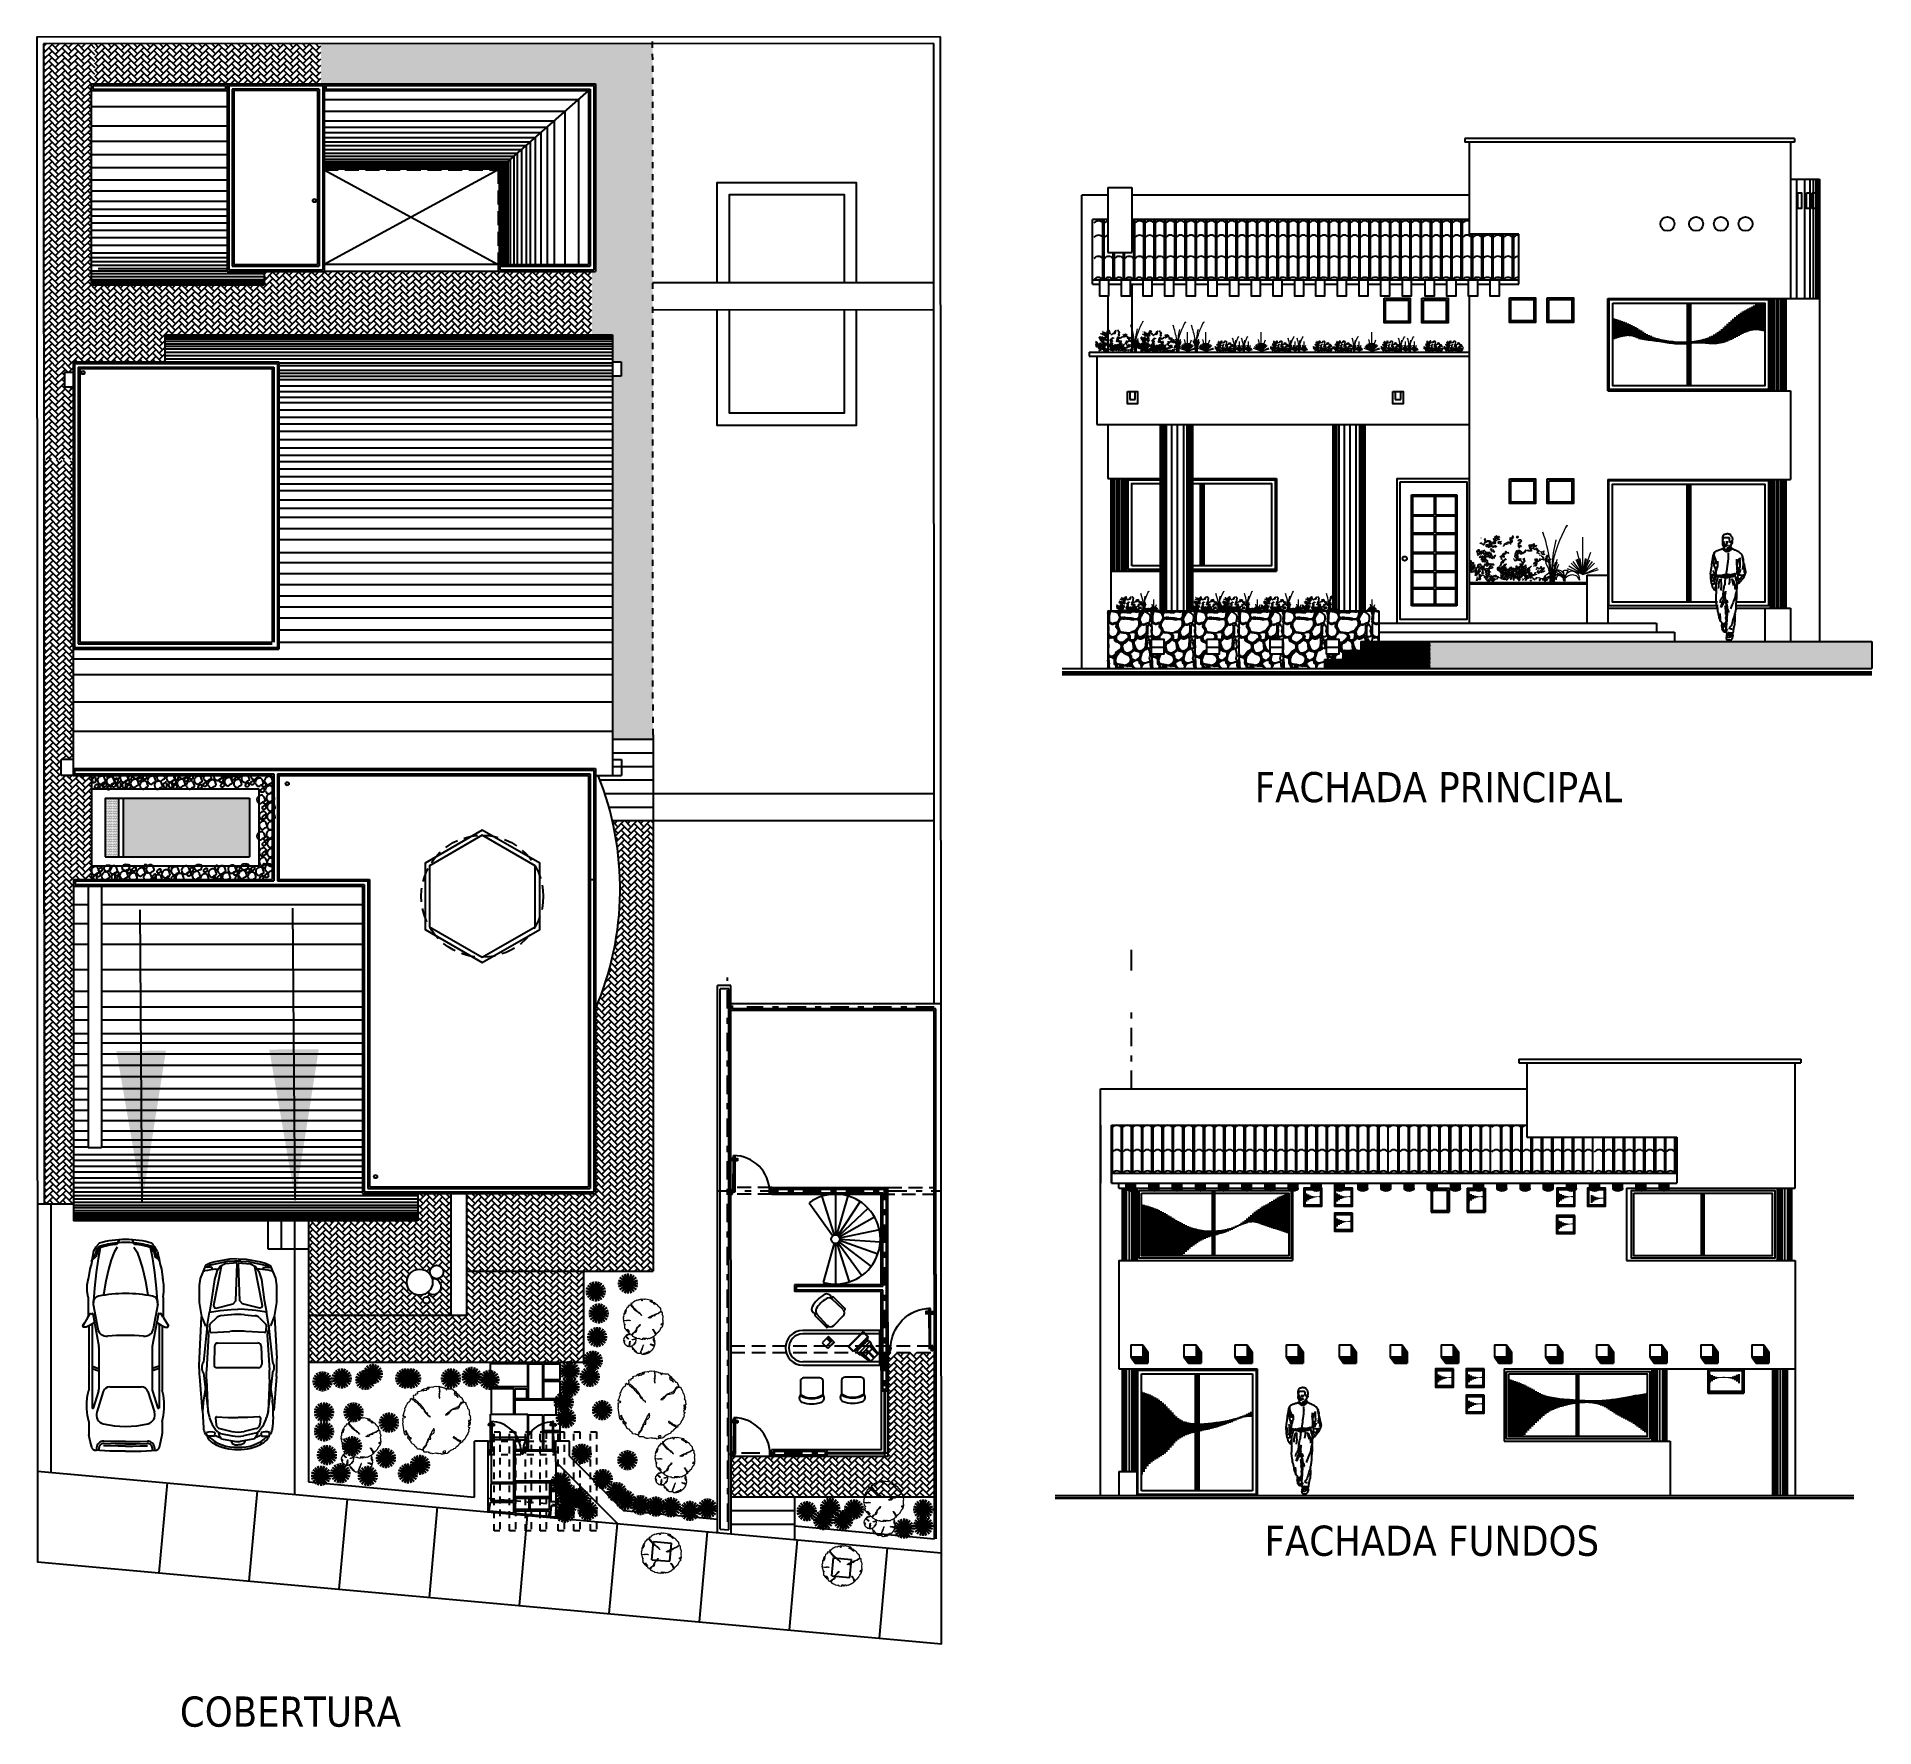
# Model space of a CAD drawing. Extents: x 152 to 700, y -120 to 84.
# Drawn here: x 202.57 to 233.07, y 55.25 to 83.3 of the extents above; entities that cross this region are included whole.
import ezdxf

# ---------------------------------------------------------------- set-up
doc = ezdxf.new("R2010")
doc.units = 0
doc.header["$LTSCALE"] = 0.03
doc.linetypes.add('DASHDOT', pattern=[25.4, 12.7, -6.35, 0, -6.35])
doc.linetypes.add('DASHED', pattern=[19.05, 12.7, -6.35])
doc.layers.get('0').update_dxf_attribs({"linetype": 'CONTINUOUS'})
for name, color, linetype in [('CALIDAD', 30, 'CONTINUOUS'), ('EJES', 8, 'DASHDOT'), ('HERRERIA', 8, 'CONTINUOUS'), ('MUEBLES', 8, 'CONTINUOUS'), ('PISOS', 31, 'CONTINUOUS'), ('PROYECCIONES', 9, 'DASHED'), ('TITULOS', 143, 'CONTINUOUS'), ('VEGETACION', 96, 'CONTINUOUS'), ('VENTANAS', 4, 'CONTINUOUS')]:
    doc.layers.add(name, color=color, linetype=linetype)
doc.layers.add('TRAZO', color=7, linetype='CONTINUOUS', lineweight=18)
doc.layers.add('VEJETACION', color=94, linetype='CONTINUOUS', lineweight=15)
doc.styles.add('COTAS', font='tahoma.ttf', dxfattribs={"height": 0.1})
doc.dimstyles.get("Standard").update_dxf_attribs({"dimtxt": 2.5, "dimasz": 2.5, "dimexe": 1.25, "dimexo": 0.625, "dimtad": 1, "dimdec": 4, "dimdsep": 46, "dimlunit": 6, "dimtxsty": 'Standard', "dimcen": 2.5, "dimadec": 0, "dimazin": 0, "dimtfac": 1, "dimtdec": 4, "dimtmove": 0, "dimatfit": 3, "dimfxl": 1, "dimtolj": 1, "dimtzin": 0, "dimarcsym": 0})
pattern_1 = [(45, (-34.82855, 130.16018), (1e-17, 0.107763073), [0.2286, -0.0762]), (135, (-34.77467, 130.21406), (1e-17, 0.107763073), [0.2286, -0.0762])]
pattern_2 = [(45, (-12.86116, 131.39189), (1e-17, 0.107763073), [0.2286, -0.0762]), (135, (-12.807275, 131.44577), (1e-17, 0.107763073), [0.2286, -0.0762])]
pattern_3 = [(0, (95.259633, 125.802692), (0.005953125, 0.01190625), [0, -0.01190625])]

msp = doc.modelspace()

# ---------------------------------------------------------------- texts
at = {"layer": 'TITULOS', "ltscale": 0.03, "style": 'COTAS'}
for s, p in [('FACHADA PRINCIPAL', (222.785, 70.598)), ('FACHADA FUNDOS', (222.948, 58.095)), ('COBERTURA', (204.949, 55.26))]:
    msp.add_text(s, height=0.5, dxfattribs=at).set_placement(p)

# ---------------------------------------------------------------- blocks, each defined once
blk = doc.blocks.new('A$C76B14522')
at = {"layer": 'VEJETACION'}
for q in [(0.169, 0.413), (0.106, 0.257), (0.257, 0.249), (0, 0.063), (0.015, 0.094), (0.04, 0.126), (0.061, 0.144), (0.093, 0.164), (0.108, 0.17), (0.14, 0.178), (0.197, 0.178), (0.21, 0.175), (0.229, 0.17), (0.244, 0.164), (0.276, 0.144), (0.297, 0.126), (0.332, 0.076), (0.34, 0.055)]:
    blk.add_line((0.169, 0), q, dxfattribs=at)
blk = doc.blocks.new('A$C01140E55')
at = {"layer": 'VEJETACION'}
for points in [[(0.239, 0.596, 0.094757), (0.176, 0.633, -0.699951), (0.201, 0.636, 0.222214), (0.218, 0.619, -0.480621), (0.244, 0.62), (0.244, 0.621)], [(0.232, 0.608, -1.044418), (0.237, 0.621, -0.323349), (0.245, 0.62), (0.246, 0.623), (0.254, 0.625, -0.840088), (0.274, 0.655, 0.4142), (0.279, 0.657, -0.154678), (0.292, 0.679), (0.293, 0.68)], [(0.262, 0.679), (0.256, 0.7, 0.123093), (0.266, 0.701, 0.499542), (0.238, 0.7), (0.251, 0.674, -0.074951), (0.289, 0.673, -0.294968), (0.344, 0.64, 0.096375), (0.32, 0.626), (0.323, 0.616, 0.398468), (0.309, 0.601, -0.659393), (0.325, 0.577, -0.217575), (0.313, 0.599, 0.649521), (0.267, 0.595, 0.661377), (0.277, 0.583)], [(0.323, 0.679), (0.331, 0.66, -0.489075), (0.324, 0.655), (0.297, 0.664, -0.380188), (0.283, 0.651, -0.181808), (0.262, 0.651, 0.224854), (0.257, 0.658, 0.162277), (0.244, 0.654), (0.238, 0.636), (0.246, 0.636)], [(0.289, 0.676), (0.289, 0.673), (0.289, 0.676), (0.286, 0.672, -0.162277), (0.308, 0.682, -0.516235), (0.349, 0.631), (0.349, 0.634)], [(0.299, 0.579), (0.305, 0.575, 0.54657), (0.309, 0.563, -0.272095), (0.337, 0.574), (0.372, 0.579, 0.677032), (0.37, 0.597), (0.377, 0.636), (0.392, 0.63, -0.248367), (0.415, 0.631, 0.452606), (0.434, 0.646), (0.392, 0.65, -0.333328), (0.384, 0.642, 0.430618), (0.359, 0.651), (0.344, 0.622)], [(0.394, 0.674, 0.566177), (0.402, 0.669, 0.534058), (0.421, 0.677, 0.630219), (0.406, 0.682), (0.393, 0.707, -0.679398), (0.403, 0.712), (0.435, 0.708)], [(0.411, 0.706, 0.926025), (0.409, 0.697, 0.286789), (0.432, 0.684), (0.435, 0.692, -0.120178), (0.414, 0.703)], [(0.419, 0.732), (0.414, 0.742), (0.413, 0.743, -0.240921), (0.442, 0.729), (0.445, 0.729, 0.236053), (0.442, 0.757, -0.5), (0.457, 0.729, 0.236053), (0.469, 0.721, 0.211075), (0.443, 0.764, 0.162277), (0.442, 0.755), (0.44, 0.755, -0.383194), (0.432, 0.742, -0.056625), (0.419, 0.744), (0.418, 0.744)], [(0.425, 0.71, 0.143021), (0.419, 0.729, -0.358047), (0.437, 0.717, 0.172546), (0.46, 0.71, -0.123093), (0.469, 0.696), (0.497, 0.709, -0.40274), (0.463, 0.692, 0.082748), (0.452, 0.7, -0.343094), (0.419, 0.667)], [(0.49, 0.739, 0.651581), (0.48, 0.749, -0.045349), (0.471, 0.719), (0.469, 0.721)], [(0.48, 0.625), (0.472, 0.659, -0.198578), (0.528, 0.662), (0.502, 0.644, 0.173447), (0.524, 0.638, -0.044205), (0.511, 0.618), (0.509, 0.614), (0.511, 0.612)], [(0.477, 0.721), (0.483, 0.725, -0.365204), (0.504, 0.744)], [(0.479, 0.634, -0.388977), (0.492, 0.646, -0.162277), (0.499, 0.621)], [(0.688, 0.615), (0.644, 0.654, 0.636124), (0.636, 0.626, -0.212875), (0.587, 0.619, -0.040161), (0.56, 0.582, -0.538727), (0.571, 0.599, -0.038391), (0.579, 0.628, 0.023422), (0.627, 0.653, -0.778931), (0.663, 0.642), (0.676, 0.63, -0.14267), (0.678, 0.682), (0.688, 0.678), (0.661, 0.702, -0.349304), (0.678, 0.711), (0.674, 0.731), (0.715, 0.722, -0.186783), (0.732, 0.729), (0.72, 0.754), (0.706, 0.751), (0.7, 0.727)], [(0.672, 0.702), (0.68, 0.697, 0.276978), (0.676, 0.704), (0.672, 0.702)], [(0.687, 0.619, -0.04158), (0.684, 0.648, 0.012192), (0.711, 0.66, 0.248367), (0.711, 0.668, -0.13884), (0.703, 0.705), (0.68, 0.725), (0.685, 0.733)], [(0.691, 0.669, -0.442368), (0.697, 0.67, -1.516525), (0.685, 0.666), (0.688, 0.668)], [(0.717, 0.738), (0.717, 0.747, 0.535172), (0.714, 0.742), (0.717, 0.729)], [(0.795, 0.757, 0.315994), (0.773, 0.731, -0.114075), (0.799, 0.726), (0.808, 0.743), (0.797, 0.755)], [(0.791, 0.745, -0.449051), (0.8, 0.745, -0.780762), (0.792, 0.737, -0.5), (0.788, 0.744)], [(0.822, 0.556, -0.61586), (0.858, 0.58, 0.591492), (0.819, 0.593), (0.812, 0.589, -0.334061), (0.827, 0.605), (0.811, 0.62, -0.300079), (0.835, 0.638), (0.847, 0.645), (0.833, 0.65, -0.24559), (0.856, 0.662), (0.863, 0.664, 0.064346), (0.849, 0.694), (0.813, 0.694), (0.801, 0.678, -0.216293), (0.829, 0.693, -0.89946), (0.831, 0.657, 0.265564), (0.823, 0.649, -0.5), (0.81, 0.633, 0.034439), (0.798, 0.626), (0.813, 0.608), (0.799, 0.592, 0.461777), (0.835, 0.592), (0.841, 0.589), (0.816, 0.571), (0.815, 0.56)], [(1.14, 0.478), (1.13, 0.483, -0.157089), (1.147, 0.511, 0.333328), (1.121, 0.514, -0.128128), (1.105, 0.541, -0.797302), (1.064, 0.541), (1.055, 0.551, -0.408356), (1.034, 0.552), (1.012, 0.56, 0.259506), (1.025, 0.525), (1.025, 0.506, 0.302765), (0.995, 0.497), (0.974, 0.519), (0.957, 0.505), (0.953, 0.513), (0.969, 0.527), (1.022, 0.516, 0.117401), (1.003, 0.539, 0.173203), (0.99, 0.568), (1.007, 0.568, 0.806671), (0.993, 0.583, -0.276978), (0.984, 0.589), (0.989, 0.611, -0.330963), (1.023, 0.596), (1.04, 0.603, -0.419418), (1.025, 0.576), (1.003, 0.602), (1.025, 0.605), (1.026, 0.615), (1.038, 0.612)], [(1.042, 0.611, 0.600372), (1.058, 0.628, -0.753342), (1.07, 0.616), (1.073, 0.584, 0.194229), (1.105, 0.604, -0.678314), (1.096, 0.583, 0.051498), (1.057, 0.572, 0.881622), (1.069, 0.556), (1.107, 0.559, -0.201935), (1.115, 0.544), (1.132, 0.539), (1.131, 0.536, 0.881622), (1.142, 0.52, -1.244614), (1.135, 0.5, 0.436066), (1.121, 0.487), (1.116, 0.469, -0.359619), (1.139, 0.471, 0.522507), (1.159, 0.472)], [(1.061, 0.615, -0.434998), (1.055, 0.58, -0.383423), (1.061, 0.615)], [(0.007, 0.31, 0.475967), (0.017, 0.322, 0.663971), (0.01, 0.325), (0.003, 0.325, -0.578598), (0.018, 0.353), (0.024, 0.327, -0.062256), (0.034, 0.321, 0.15036), (0.029, 0.308), (0.036, 0.305, -0.28447), (0.056, 0.32, -0.892212), (0.055, 0.294, 0.789642), (0.061, 0.275, -0.497391), (0.089, 0.27, -0.176483), (0.066, 0.25, 0.748825), (0.09, 0.242), (0.098, 0.24, -0.225281), (0.078, 0.226, -0.647598), (0.056, 0.223, 0.955292), (0.06, 0.2), (0.072, 0.19), (0.064, 0.164, -1), (0.053, 0.156, 0.125122), (0.029, 0.147, -0.137939), (0.023, 0.162, -0.062256), (0.01, 0.177, -0.18132), (0.013, 0.192, -0.210037), (0.01, 0.268), (0.004, 0.283), (0.021, 0.3), (0.005, 0.311)], [(0.053, 0.308, -0.637756), (0.033, 0.298), (0.05, 0.307)], [(0.328, 0.233, 0.068298), (0.352, 0.215), (0.391, 0.232, 0.035156), (0.372, 0.244), (0.363, 0.233), (0.351, 0.261, -0.984375), (0.361, 0.28), (0.407, 0.28, 0.108856), (0.372, 0.288), (0.348, 0.294, -0.448303), (0.307, 0.31), (0.281, 0.318), (0.282, 0.29), (0.249, 0.288, 0.080551), (0.234, 0.252, -0.524551), (0.215, 0.257, 0.59317), (0.194, 0.245), (0.163, 0.236, 0.390503), (0.141, 0.261, -0.868866), (0.147, 0.278), (0.171, 0.282, 0.173203), (0.193, 0.268, 0.499069), (0.16, 0.29, -0.72995), (0.146, 0.283, 0.115616), (0.127, 0.273, 0.276978), (0.139, 0.252, 0.033035), (0.111, 0.228, -0.228363), (0.083, 0.202, 0.456192), (0.104, 0.19, -0.433426), (0.089, 0.167, 1.078903), (0.102, 0.156, -0.36409), (0.134, 0.142, -0.580322), (0.103, 0.122), (0.123, 0.136), (0.108, 0.137, 0.321106), (0.087, 0.108, 0.566177), (0.094, 0.106, -0.211075), (0.112, 0.106, 0.243835), (0.131, 0.122, -0.145935), (0.15, 0.127, 0.321701), (0.156, 0.155, -0.013153), (0.176, 0.168, 0.333328), (0.179, 0.176, -0.053406), (0.148, 0.17, -1.029831), (0.159, 0.185, 0.141342), (0.178, 0.19, -0.23027), (0.162, 0.211), (0.187, 0.225), (0.185, 0.232), (0.177, 0.227, -0.215332), (0.197, 0.204, -0.302765), (0.205, 0.182, 0.214661), (0.235, 0.137, -0.032745), (0.214, 0.135, 1.185196), (0.231, 0.108, -0.115112), (0.238, 0.095, 0.379791), (0.251, 0.081, 0.362045), (0.271, 0.091)], [(0.127, 0.483, 0.326447), (0.115, 0.49), (0.116, 0.493, -0.099014), (0.116, 0.499), (0.116, 0.503, -0.522827), (0.131, 0.501), (0.133, 0.5, -0.276978), (0.136, 0.489, -0.123093), (0.127, 0.482, -0.350769), (0.123, 0.472, 0.4142), (0.122, 0.466), (0.149, 0.463)], [(0.173, 0.391), (0.156, 0.404, -0.294098), (0.196, 0.398, -0.441696), (0.193, 0.379), (0.184, 0.365, 0.332855), (0.211, 0.373, -0.375732), (0.228, 0.366, 0.339447), (0.203, 0.337, 0.128281), (0.216, 0.327, -0.578079), (0.244, 0.321, 0.276978), (0.25, 0.325), (0.251, 0.333, 0.124008), (0.278, 0.319), (0.281, 0.329), (0.302, 0.335, 0.463104), (0.285, 0.353, -0.025284), (0.262, 0.384), (0.262, 0.388), (0.276, 0.395, -0.779266), (0.276, 0.429), (0.271, 0.445, 0.118973), (0.287, 0.453, 0.363647), (0.252, 0.483), (0.26, 0.46), (0.25, 0.453), (0.264, 0.426, -0.5), (0.268, 0.419, 0.970154), (0.286, 0.425), (0.287, 0.427), (0.299, 0.407, 0.208466), (0.311, 0.428, -0.5), (0.315, 0.428, 0.056854), (0.32, 0.406), (0.324, 0.41), (0.329, 0.393), (0.348, 0.411), (0.351, 0.391, 0.333328), (0.39, 0.391), (0.415, 0.395, 0.334427), (0.389, 0.396), (0.366, 0.401), (0.383, 0.423), (0.36, 0.428), (0.37, 0.449), (0.351, 0.451), (0.356, 0.476), (0.335, 0.473, 1.125015), (0.307, 0.466), (0.303, 0.461, -0.162277), (0.295, 0.486), (0.28, 0.483, 0.14122), (0.246, 0.505), (0.244, 0.518, 0.106674), (0.215, 0.503), (0.204, 0.508), (0.193, 0.487, 0.62291), (0.167, 0.485, -0.972748), (0.161, 0.502, 0.276978), (0.166, 0.52, 0.613373), (0.137, 0.519, -0.688248), (0.145, 0.498), (0.119, 0.514), (0.117, 0.509)], [(0.182, 0.407), (0.175, 0.424, -0.563461), (0.19, 0.423), (0.2, 0.418, -0.132751), (0.212, 0.429, 0.770752), (0.249, 0.435), (0.206, 0.491, 0.176163), (0.21, 0.475, -0.659393), (0.208, 0.467, -0.051254), (0.192, 0.478, 0.123093), (0.18, 0.487, 0.535172), (0.194, 0.456, -0.225418), (0.169, 0.455, 0.260452), (0.144, 0.441), (0.131, 0.428, 1.152542), (0.122, 0.45)], [(0.155, 0.462, 0.093063), (0.128, 0.453)], [(0.167, 0.471, 0.618027), (0.166, 0.475, 0.162277), (0.164, 0.471), (0.167, 0.466)], [(0.244, 0.368, -0.033035), (0.273, 0.343, -0.399994), (0.254, 0.343, -0.122452), (0.217, 0.341, 0.012192), (0.254, 0.376, 0.056335), (0.241, 0.392, 0.100357), (0.222, 0.413), (0.2, 0.404), (0.217, 0.391), (0.204, 0.38, 0.349121), (0.223, 0.378), (0.239, 0.378), (0.244, 0.368)], [(0.226, 0.487), (0.225, 0.485, -0.369919), (0.235, 0.506, -0.265564), (0.231, 0.496), (0.226, 0.487)], [(0.245, 0.468, -1), (0.239, 0.482), (0.246, 0.466)], [(0.244, 0.403), (0.241, 0.409, -0.309357), (0.253, 0.409, -0.468369), (0.259, 0.397, -0.763794), (0.248, 0.397), (0.246, 0.4)], [(0.315, 0.464, -0.480621), (0.32, 0.472, 0.516449), (0.34, 0.468, -0.249695), (0.34, 0.441, -0.105927), (0.354, 0.433), (0.341, 0.417), (0.319, 0.442, -0.054871), (0.302, 0.431, -0.192581), (0.296, 0.458), (0.314, 0.45), (0.315, 0.461)], [(0.34, 0.604, 0.021729), (0.353, 0.6, -0.356949), (0.361, 0.583, -0.482147), (0.348, 0.586), (0.324, 0.604), (0.338, 0.607), (0.34, 0.604)], [(0.419, 0.488), (0.391, 0.524), (0.359, 0.515), (0.371, 0.538, 0.323273), (0.339, 0.539), (0.342, 0.534, -1.034378), (0.351, 0.517), (0.348, 0.509, 0.280991), (0.378, 0.51), (0.391, 0.495, -0.26123), (0.41, 0.487)], [(0.412, 0.575, 0.453766), (0.395, 0.567, -0.265564), (0.381, 0.564, 0.264557), (0.397, 0.593), (0.428, 0.597, -0.415939), (0.444, 0.575), (0.44, 0.575)], [(0.435, 0.437), (0.436, 0.437, 0.20787), (0.411, 0.412), (0.403, 0.407, -0.455139), (0.435, 0.438), (0.435, 0.437)], [(0.417, 0.574, 0.366302), (0.435, 0.575), (0.437, 0.575), (0.435, 0.576, 1.810471), (0.415, 0.576, 0.099014), (0.427, 0.575), (0.429, 0.575)], [(0.61, 0.358, -0.140045), (0.599, 0.372, 0.57489), (0.578, 0.366), (0.563, 0.349, 0.29335), (0.539, 0.343), (0.54, 0.321), (0.53, 0.325, 0.477875), (0.517, 0.309, -0.21463), (0.515, 0.289, -0.178345), (0.499, 0.264), (0.498, 0.26, 0.217789), (0.522, 0.272), (0.516, 0.292), (0.536, 0.291), (0.531, 0.313), (0.564, 0.316, 0.213028), (0.548, 0.337, -0.817993), (0.561, 0.343, 0.658905), (0.585, 0.362), (0.596, 0.361)], [(0.524, 0.392), (0.505, 0.402, -0.357925), (0.534, 0.428, -0.02861), (0.558, 0.467, -0.284912), (0.594, 0.471, -0.072906), (0.594, 0.498, -0.350769), (0.604, 0.502), (0.614, 0.482), (0.639, 0.49), (0.643, 0.468, -0.042465), (0.627, 0.478, 0.482147), (0.601, 0.458), (0.596, 0.454)], [(0.586, 0.455, -0.618027), (0.58, 0.462, -0.649872), (0.593, 0.454), (0.593, 0.452, 0.048447), (0.563, 0.439, 0.291199), (0.563, 0.433, -0.493149), (0.568, 0.397, -0.073044), (0.538, 0.416, 0.819794), (0.516, 0.407, 0.07692), (0.532, 0.382, 0.333328), (0.532, 0.388), (0.529, 0.39)], [(0.547, 0.439, -0.302765), (0.553, 0.44), (0.563, 0.416, -0.816528), (0.552, 0.417), (0.545, 0.438)], [(0.563, 0.464, 0.326447), (0.556, 0.452, 1.475342), (0.565, 0.462)], [(0.805, 0.432, -0.243835), (0.796, 0.428, -0.263626), (0.789, 0.42), (0.809, 0.409), (0.788, 0.391, -0.535172), (0.786, 0.387, 0.371796), (0.779, 0.365, -0.090164), (0.773, 0.341, -0.594772), (0.74, 0.366, 0.312363), (0.735, 0.375), (0.725, 0.375)], [(0.806, 0.521, -0.4021), (0.865, 0.479, 0.236053), (0.87, 0.472, -0.350769), (0.9, 0.484), (0.92, 0.508, -0.513931), (0.938, 0.525, 0.519897), (0.933, 0.491), (0.912, 0.49), (0.915, 0.475), (0.889, 0.476, -0.233566), (0.883, 0.459), (0.874, 0.467, -0.081039), (0.85, 0.451), (0.848, 0.451), (0.85, 0.451, -0.147995), (0.854, 0.467, 0.442368), (0.85, 0.481, 0.265564), (0.834, 0.473, 0.169403), (0.811, 0.454), (0.802, 0.46, 0.349014), (0.803, 0.482, 0.066803), (0.788, 0.511, 0.501038), (0.765, 0.489), (0.772, 0.473, 0.492294), (0.747, 0.451, -0.5), (0.758, 0.436, -0.4142), (0.741, 0.428, 0.138321), (0.77, 0.39, -0.529709), (0.749, 0.35)], [(0.77, 0.39, 0.333328), (0.773, 0.394, -0.5), (0.777, 0.401), (0.795, 0.407), (0.777, 0.421, -0.099014), (0.78, 0.434), (0.786, 0.434, 0.663971), (0.797, 0.43, 0.376755), (0.781, 0.45), (0.757, 0.462, 0.5), (0.757, 0.455, -0.682281), (0.751, 0.421), (0.754, 0.409)], [(0.801, 0.521), (0.802, 0.52, -1.00415), (0.788, 0.505, 1.247116), (0.784, 0.487), (0.799, 0.459), (0.787, 0.456), (0.799, 0.445)], [(0.845, 0.377), (0.834, 0.38, -0.35936), (0.796, 0.352, -0.872879), (0.79, 0.356), (0.789, 0.388, -0.762802), (0.803, 0.376, -0.205246), (0.801, 0.363), (0.803, 0.353)], [(0.811, 0.354), (0.831, 0.348, -0.510468), (0.86, 0.334), (0.87, 0.329)], [(0.82, 0.519, 0.54657), (0.816, 0.506, 0.310577), (0.835, 0.483), (0.84, 0.5, -0.131805), (0.829, 0.504), (0.825, 0.519)], [(0.85, 0.282, 0.4142), (0.856, 0.295, -0.085083), (0.866, 0.311, 0.409286), (0.882, 0.311), (0.874, 0.327, -0.286789), (0.89, 0.323, -0.035156), (0.909, 0.335), (0.91, 0.341), (0.894, 0.352, 0.308105), (0.901, 0.363), (0.888, 0.378, -0.220123), (0.904, 0.38), (0.906, 0.378), (0.911, 0.383, 0.907883), (0.905, 0.371, 0.222046), (0.918, 0.342, -0.523941), (0.909, 0.335), (0.877, 0.289, -0.099014), (0.882, 0.283, -0.106323), (0.865, 0.248, -0.326889), (0.868, 0.223), (0.867, 0.222), (0.841, 0.245), (0.862, 0.264, -0.165176), (0.873, 0.29, -0.200851), (0.867, 0.273, -0.173203), (0.849, 0.28), (0.835, 0.292, 0.236053), (0.83, 0.288), (0.826, 0.29)], [(0.851, 0.361, -0.178345), (0.841, 0.367, -0.817993), (0.853, 0.374), (0.85, 0.365)], [(1.057, 0.256), (1.078, 0.266, 0.25), (1.103, 0.259, 0.663467), (1.101, 0.281, -0.148178), (1.108, 0.296), (1.119, 0.288, 0.057068), (1.122, 0.316, -0.099014), (1.112, 0.328), (1.129, 0.34)], [(1.072, 0.288), (1.059, 0.287, -0.159866), (1.072, 0.315, -0.443787), (1.105, 0.302, 1.153), (1.109, 0.319), (1.081, 0.344, 0.251633), (1.092, 0.356), (1.083, 0.371, -0.035156), (1.114, 0.377), (1.117, 0.377, 0.326782), (1.128, 0.363, 0.618027), (1.148, 0.34, -0.102722), (1.163, 0.36, 0.333328), (1.154, 0.375, -0.346832), (1.185, 0.372, -0.064789), (1.223, 0.363, 0.5), (1.233, 0.365, 0.287735), (1.223, 0.388), (1.224, 0.392)], [(1.098, 0.257, 0.559616), (1.075, 0.289, -0.630219), (1.073, 0.307, -0.808411), (1.089, 0.294), (1.085, 0.291)], [(1.121, 0.365, -0.489075), (1.1, 0.34, 0.257034), (1.094, 0.368, -0.076462), (1.116, 0.366), (1.12, 0.365)], [(1.177, 0.375, 0.092926), (1.166, 0.37), (1.17, 0.351), (1.159, 0.345)], [(1.225, 0.505), (1.219, 0.494, -0.4142), (1.226, 0.492, 0.112411), (1.228, 0.459, -0.302765), (1.236, 0.455, -0.099014), (1.241, 0.45, -0.357651), (1.222, 0.447, -0.463791), (1.208, 0.446, 0.593826), (1.193, 0.468), (1.191, 0.485, -0.62767), (1.183, 0.501, 0.457672), (1.194, 0.494, 0.184982), (1.22, 0.501), (1.235, 0.507), (1.238, 0.509), (1.229, 0.497)], [(1.185, 0.42, -0.247742), (1.225, 0.406, 0.207977), (1.225, 0.396), (1.229, 0.395)], [(1.22, 0.398), (1.209, 0.4, 0.37204), (1.219, 0.384), (1.224, 0.373), (1.219, 0.37)], [(1.299, 0.411), (1.294, 0.41, 0.686798), (1.265, 0.406), (1.274, 0.386, 0.648468), (1.25, 0.376, -0.37442), (1.272, 0.353), (1.251, 0.362, -0.236053), (1.25, 0.359), (1.246, 0.359), (1.246, 0.356), (1.241, 0.356, -0.4142), (1.243, 0.359)], [(1.345, 0.359, -0.369919), (1.324, 0.361, 0.264481), (1.292, 0.36), (1.304, 0.334, -0.666656), (1.27, 0.34, 0.123093), (1.281, 0.372), (1.292, 0.379, -0.027252), (1.278, 0.407, -0.720749), (1.281, 0.41), (1.291, 0.406, 0.03653), (1.308, 0.418, 0.769547), (1.29, 0.433), (1.275, 0.431)], [(1.303, 0.364, 0.656815), (1.31, 0.346, -0.053406), (1.313, 0.327), (1.308, 0.325)], [(1.331, 0.364, -0.132751), (1.344, 0.375, -0.5), (1.344, 0.372), (1.342, 0.371), (1.349, 0.36)], [(0.023, 0.266), (0.021, 0.266), (0.018, 0.257, -0.38205), (0.024, 0.249, -0.618027), (0.028, 0.241, -1.341293), (0.013, 0.246, 0.132751), (0.031, 0.261), (0.026, 0.264)], [(0.037, 0.199, 0.975662), (0.03, 0.172), (0.043, 0.162, 0.17128), (0.037, 0.196)], [(0.043, 0.272, -0.432632), (0.055, 0.233), (0.042, 0.224, -0.173904), (0.042, 0.267), (0.043, 0.269)], [(0.15, 0.227), (0.15, 0.225), (0.152, 0.224, -0.051575), (0.147, 0.232, -0.580322), (0.158, 0.226, 0.442368), (0.157, 0.219, -0.445358), (0.148, 0.2, -0.177689), (0.133, 0.176, 0.15036), (0.138, 0.163), (0.144, 0.152), (0.103, 0.166, 0.019806), (0.121, 0.195, 0.195877), (0.107, 0.196, -0.32045), (0.095, 0.2), (0.122, 0.223, -0.171616), (0.129, 0.239, -0.427887), (0.14, 0.232), (0.147, 0.228)], [(0.117, 0.044, -0.236053), (0.116, 0.049, -1.2724), (0.113, 0.018), (0.107, 0.024), (0.124, 0.03), (0.118, 0.041)], [(0.148, 0.057, -0.701004), (0.15, 0.035, -0.468369), (0.144, 0.053), (0.148, 0.057)], [(0.168, 0.097, 0.403595), (0.18, 0.106, 0.566177), (0.165, 0.109, 0.2939), (0.153, 0.09), (0.165, 0.095)], [(0.174, 0.076, 0.335266), (0.195, 0.105), (0.166, 0.079, -0.380188), (0.178, 0.066, -0.218826), (0.158, 0.057, -0.173203), (0.164, 0.071), (0.173, 0.072)], [(0.174, 0.057, -0.632828), (0.173, 0.032, -0.388977), (0.161, 0.031), (0.173, 0.055)], [(0.207, 0.154, 0.25296), (0.197, 0.147), (0.212, 0.147), (0.209, 0.152)], [(0.21, 0.248), (0.208, 0.25, 0.940445), (0.222, 0.22), (0.211, 0.246)], [(0.23, 0.163), (0.212, 0.177), (0.23, 0.184, -0.43013), (0.212, 0.204, -0.263626), (0.218, 0.213), (0.242, 0.207, 0.489075), (0.238, 0.221, -0.178345), (0.233, 0.229, -0.14975), (0.252, 0.251, -0.856918), (0.263, 0.275, -0.338852), (0.284, 0.25), (0.283, 0.248, -0.055374), (0.298, 0.264), (0.308, 0.265, 0.195877), (0.308, 0.28, -0.724503), (0.332, 0.277, -0.43483), (0.33, 0.247, 0.345184), (0.33, 0.219, -0.544022), (0.318, 0.211), (0.315, 0.209, -0.362045), (0.324, 0.185, 0.396576), (0.325, 0.168, 0.236053), (0.338, 0.166), (0.345, 0.158, 0.401123), (0.319, 0.145), (0.326, 0.141), (0.308, 0.119, 0.137604), (0.336, 0.12, 0.396027), (0.332, 0.078, 0.180374), (0.351, 0.101, -0.463791), (0.357, 0.093), (0.358, 0.081, 0.051575), (0.374, 0.09), (0.384, 0.086, -0.023788), (0.395, 0.104), (0.404, 0.102, 0.368179), (0.411, 0.079, 0.264557), (0.415, 0.1), (0.419, 0.102)], [(0.243, 0.072), (0.242, 0.076), (0.238, 0.07, 0.4142), (0.242, 0.068), (0.242, 0.069)], [(0.277, 0.215, 0.203552), (0.247, 0.193), (0.26, 0.183), (0.257, 0.174), (0.265, 0.168), (0.258, 0.153, -0.169113), (0.273, 0.129)], [(0.271, 0.073), (0.28, 0.07), (0.26, 0.046, 0.693726), (0.289, 0.053, 0.640244), (0.294, 0.082, 0.209961), (0.288, 0.12, 0.4142), (0.276, 0.115, 0.502121), (0.282, 0.093, -0.199463), (0.25, 0.057, -0.690872), (0.271, 0.073)], [(0.26, 0.282), (0.276, 0.276, 0.5), (0.276, 0.283), (0.265, 0.282)], [(0.263, 0.117, 0.179703), (0.307, 0.148, 1.048752), (0.306, 0.167, 0.319077), (0.282, 0.181), (0.271, 0.179), (0.26, 0.198, -0.261322), (0.304, 0.219, 0.45993), (0.319, 0.226), (0.324, 0.234)], [(0.286, 0.159), (0.287, 0.158, 0.247803), (0.271, 0.135)], [(0.285, 0.216, 0.15036), (0.294, 0.213, -0.384125), (0.312, 0.194), (0.276, 0.168), (0.272, 0.157, 0.045349), (0.287, 0.158), (0.292, 0.16)], [(0.292, 0.283, -0.350769), (0.301, 0.299, -0.561172), (0.292, 0.274), (0.292, 0.28)], [(0.315, 0.101), (0.312, 0.102, 0.132751), (0.301, 0.089, 0.236053), (0.306, 0.087), (0.313, 0.098)], [(0.328, 0.055), (0.328, 0.057, -0.669312), (0.34, 0.047), (0.331, 0.04), (0.328, 0.052)], [(0.349, 0.078, 0.437042), (0.336, 0.063, 1.073196), (0.35, 0.074), (0.35, 0.075)], [(0.34, 0.249, 0.292984), (0.338, 0.237), (0.343, 0.235), (0.34, 0.251)], [(0.382, 0.068, 0.323349), (0.39, 0.069, 0.697281), (0.388, 0.078), (0.382, 0.067), (0.392, 0.062, -0.421158), (0.379, 0.039), (0.368, 0.043, 0.400543), (0.368, 0.02), (0.39, 0.024, 0.60791), (0.385, 0.036, -0.092926), (0.379, 0.05, -0.257919), (0.372, 0.07), (0.373, 0.072), (0.382, 0.068)], [(0.403, 0.042), (0.398, 0.044, 0.784103), (0.419, 0.035), (0.406, 0.041)], [(0.413, 0.048, 0.099014), (0.407, 0.053, 0.895035), (0.416, 0.044), (0.415, 0.045)], [(0.424, 0.096), (0.423, 0.104, -0.775711), (0.435, 0.082), (0.434, 0.072, -0.566177), (0.426, 0.077), (0.424, 0.093)], [(0.612, 0.286), (0.611, 0.288, 0.262833), (0.561, 0.269), (0.553, 0.254, 0.194489), (0.515, 0.227), (0.529, 0.217), (0.484, 0.184, -0.535172), (0.483, 0.191), (0.504, 0.21), (0.499, 0.215, -0.445358), (0.467, 0.201, -0.112671), (0.499, 0.221, 0.498764), (0.499, 0.238, 0.269211), (0.458, 0.229), (0.455, 0.196), (0.506, 0.166, 0.212448), (0.516, 0.14), (0.537, 0.132, -0.669449), (0.56, 0.114, 0.362045), (0.542, 0.122, -1.319412), (0.526, 0.109, 0.480621), (0.511, 0.104, -0.538818), (0.514, 0.071), (0.511, 0.071)], [(0.494, 0.23, 0.541687), (0.487, 0.235, 0.576218), (0.471, 0.22), (0.491, 0.229)], [(0.531, 0.199, 0.456619), (0.505, 0.187, 0.205246), (0.502, 0.174), (0.519, 0.183, -0.146759), (0.516, 0.164), (0.518, 0.147, 0.245285), (0.54, 0.177), (0.553, 0.185), (0.533, 0.197)], [(0.526, 0.049), (0.531, 0.049, -0.236053), (0.532, 0.044, -0.4142), (0.527, 0.042), (0.522, 0.047), (0.523, 0.048)], [(0.557, 0.247, 0.162277), (0.539, 0.24, 0.463791), (0.532, 0.232), (0.533, 0.231), (0.55, 0.235, -0.058853), (0.537, 0.209, 0.588898), (0.563, 0.246), (0.56, 0.247)], [(0.537, 0.096), (0.536, 0.096), (0.548, 0.088, 0.643906), (0.555, 0.061, 0.101837), (0.581, 0.031, 0.105927), (0.579, 0.057, 0.22554), (0.566, 0.092, 0.4142), (0.57, 0.101, 0.580322), (0.547, 0.099), (0.537, 0.096)], [(0.55, 0.157, 0.741867), (0.542, 0.16, 0.6409), (0.549, 0.143), (0.55, 0.154)], [(0.569, 0.138), (0.569, 0.125, 1.877945), (0.567, 0.141, -0.4142), (0.558, 0.151), (0.549, 0.174, -0.674286), (0.569, 0.148), (0.569, 0.145)], [(0.563, 0.19, -0.5), (0.571, 0.19, -0.582718), (0.569, 0.181), (0.567, 0.181), (0.562, 0.189)], [(0.665, 0.125), (0.659, 0.114), (0.646, 0.119), (0.644, 0.153, -0.355026), (0.643, 0.169, 0.788391), (0.666, 0.2), (0.655, 0.186, -0.312881), (0.637, 0.21, -0.116058), (0.618, 0.197, -0.265564), (0.614, 0.2, 0.226822), (0.613, 0.214, 0.49527), (0.605, 0.211, 0.295303), (0.601, 0.193, -0.346893), (0.58, 0.158), (0.594, 0.15), (0.599, 0.16, -0.244461), (0.58, 0.191, 0.215332), (0.592, 0.201, -0.236053), (0.605, 0.238), (0.594, 0.235, -0.59729), (0.577, 0.231), (0.58, 0.249), (0.577, 0.25)], [(0.612, 0.133), (0.611, 0.127), (0.614, 0.129, -0.242218), (0.617, 0.087), (0.609, 0.112, -0.092926), (0.601, 0.095), (0.598, 0.096), (0.596, 0.12), (0.584, 0.108, -0.309006), (0.595, 0.136), (0.61, 0.122), (0.611, 0.124)], [(0.587, 0.086, -0.195694), (0.611, 0.076), (0.643, 0.053), (0.618, 0.021, -0.258652), (0.585, 0.085)], [(0.61, 0.162), (0.635, 0.152), (0.62, 0.135, -0.284134), (0.61, 0.162), (0.609, 0.163), (0.61, 0.162)], [(0.627, 0.194, -0.630219), (0.637, 0.184, -0.40654), (0.622, 0.16, -0.689621), (0.627, 0.194)], [(0.626, 0.077), (0.626, 0.08, -0.236053), (0.63, 0.081), (0.632, 0.077), (0.629, 0.075), (0.634, 0.073)], [(0.632, 0.126, 0.305054), (0.635, 0.105), (0.649, 0.068, 0.208984), (0.632, 0.126)], [(0.77, 0.157, -0.149368), (0.779, 0.175, 0.589905), (0.758, 0.191), (0.756, 0.197, 0.490158), (0.736, 0.184, -1.060547), (0.728, 0.201, 0.776093), (0.735, 0.224, 0.142365), (0.7, 0.208), (0.691, 0.219), (0.699, 0.24), (0.664, 0.234, -0.50354), (0.663, 0.21, 0.628937), (0.65, 0.216, -0.265564), (0.643, 0.183, -0.169571), (0.662, 0.151, -0.119873), (0.658, 0.128), (0.671, 0.125)], [(0.682, 0.105), (0.68, 0.104), (0.682, 0.104), (0.682, 0.099, 0.099014), (0.676, 0.104), (0.664, 0.095, -0.428558), (0.691, 0.121, -0.211655), (0.682, 0.105)], [(0.693, 0.087), (0.684, 0.03, -0.216599), (0.67, 0.09, -0.447189), (0.697, 0.084), (0.703, 0.082), (0.699, 0.096), (0.695, 0.091)], [(0.693, 0.165, -0.297256), (0.68, 0.128, -0.782791), (0.688, 0.156), (0.691, 0.162)], [(0.688, 0.207), (0.688, 0.205, -0.602081), (0.68, 0.229), (0.688, 0.207)], [(0.731, 0.134), (0.746, 0.115, -0.204086), (0.732, 0.114), (0.731, 0.099, -0.226822), (0.717, 0.128), (0.717, 0.132, 0.749039), (0.729, 0.163, -0.077942), (0.712, 0.204, 0.34404), (0.68, 0.173), (0.697, 0.184, -0.080353), (0.705, 0.164), (0.725, 0.137)], [(0.702, 0.129), (0.697, 0.14), (0.703, 0.143, -0.195877), (0.702, 0.129)], [(0.715, 0.084, -0.523941), (0.708, 0.093), (0.709, 0.108, -0.5), (0.717, 0.101, 0.072708), (0.715, 0.05, 0.077194), (0.731, 0.015, 0.423996), (0.715, 0.084)], [(0.757, 0.043, -0.356445), (0.751, 0.109, -0.241074), (0.758, 0.048)], [(0.76, 0.177, -0.931778), (0.748, 0.162, -0.45929), (0.763, 0.198, -0.660172), (0.772, 0.226), (0.773, 0.262, -0.442368), (0.781, 0.256, 0.4142), (0.785, 0.249), (0.807, 0.246, 0.219635), (0.814, 0.238), (0.843, 0.266, -0.333328), (0.846, 0.264), (0.816, 0.216), (0.831, 0.215), (0.81, 0.191, 0.188675), (0.834, 0.176), (0.835, 0.177), (0.836, 0.176, -0.420059), (0.851, 0.217), (0.873, 0.2, 0.685608), (0.885, 0.234), (0.882, 0.248, 0.263565), (0.927, 0.279, -0.49028), (0.929, 0.263), (0.924, 0.243, -0.205246), (0.936, 0.24), (0.935, 0.23)], [(0.765, 0.171, -0.272202), (0.766, 0.14, -0.236053), (0.761, 0.125), (0.759, 0.119)], [(0.772, 0.212), (0.771, 0.217, 0.663971), (0.768, 0.208), (0.771, 0.208), (0.771, 0.203)], [(0.772, 0.118, -0.079437), (0.778, 0.156), (0.786, 0.168, -0.618027), (0.788, 0.165), (0.772, 0.118)], [(0.788, 0.091, -0.35614), (0.791, 0.104, 0.302765), (0.786, 0.113), (0.784, 0.114), (0.788, 0.131, -0.618027), (0.786, 0.133), (0.791, 0.15, -0.499023), (0.786, 0.078, 0.420273), (0.791, 0.043), (0.799, 0.035, 0.254562), (0.8, 0.083), (0.796, 0.084)], [(0.79, 0.184), (0.782, 0.201, 0.065445), (0.79, 0.243, -0.659393), (0.8, 0.24, -0.236053), (0.807, 0.229), (0.79, 0.184)], [(0.831, 0.16), (0.847, 0.163, -0.352936), (0.847, 0.131, -0.5103), (0.82, 0.104), (0.811, 0.016, 0.554825), (0.835, 0.042), (0.838, 0.102, -0.628204), (0.832, 0.133, -0.044617), (0.829, 0.153, 0.4142), (0.831, 0.16, 0.205246), (0.818, 0.163), (0.802, 0.186, 0.298126), (0.81, 0.136), (0.831, 0.16)], [(0.844, 0.181, -0.592255), (0.85, 0.205, -0.099731), (0.845, 0.184), (0.844, 0.181)], [(0.901, 0.15), (0.872, 0.134), (0.857, 0.083, 0.621735), (0.848, 0.059), (0.876, 0.09, -0.145264), (0.89, 0.115, -0.318115), (0.898, 0.132), (0.914, 0.169, 0.4142), (0.885, 0.172, -0.3983), (0.921, 0.224)], [(0.852, 0.237, 0.659393), (0.856, 0.254, 0.139038), (0.851, 0.239), (0.852, 0.237)], [(0.855, 0.119, -0.174072), (0.879, 0.188, -0.088486), (0.858, 0.124)], [(0.858, 0.196, -0.4142), (0.861, 0.202, -0.738571), (0.856, 0.173), (0.857, 0.193)], [(0.875, 0.038, -0.368179), (0.883, 0.045), (0.881, 0.046)], [(1.028, 0.26, -0.032425), (0.977, 0.222, 0.210526), (0.935, 0.193, 0.557053), (0.925, 0.163, -0.431534), (0.939, 0.172, 0.015289), (0.89, 0.112, 0.162277), (0.898, 0.106, -0.030579), (0.94, 0.152, -0.355026), (0.945, 0.145, -0.161758), (0.925, 0.118), (0.906, 0.098, -0.32045), (0.915, 0.072, -0.099014), (0.914, 0.062, -0.46698), (0.91, 0.05), (0.876, 0.018)], [(0.916, 0.212, 0.240036), (0.919, 0.192, 0.2379), (0.934, 0.217), (0.908, 0.209), (0.915, 0.183), (0.905, 0.177, -0.236053), (0.906, 0.172, -0.178345), (0.88, 0.152), (0.878, 0.144, -0.026764), (0.898, 0.148), (0.896, 0.149)], [(0.899, 0.232), (0.899, 0.238), (0.903, 0.236, 0.302765), (0.905, 0.244, 0.265564), (0.901, 0.248), (0.899, 0.241)], [(0.914, 0.248, 0.195877), (0.914, 0.233, 0.4142), (0.918, 0.233), (0.914, 0.249)], [(0.941, 0.109, 0.4142), (0.928, 0.093, -0.198578), (0.946, 0.102, -0.4142), (0.953, 0.085), (0.953, 0.083, 0.297668), (0.925, 0.061), (0.915, 0.062)], [(0.939, 0.096, -0.109482), (0.921, 0.076), (0.917, 0.071)], [(1.018, 0.251), (0.988, 0.218, -0.63649), (0.976, 0.191, 0.04776), (0.951, 0.153, 0.639832), (0.972, 0.152), (0.978, 0.156, -0.689148), (1.006, 0.176, 0.369919), (0.989, 0.163, 0.225418), (0.99, 0.151), (0.975, 0.143, 0.638885), (0.994, 0.13, -0.813461), (0.997, 0.104), (0.925, 0.017, -0.173706), (0.994, 0.127, -0.490295), (1.03, 0.145), (1.022, 0.13, -0.489075), (1.03, 0.115), (1.068, 0.12), (1.073, 0.116)], [(0.93, 0.202, -0.062256), (0.935, 0.193, -0.882339), (0.951, 0.177), (0.946, 0.152)], [(0.962, 0.21), (0.965, 0.21, -0.707504), (0.954, 0.203), (0.96, 0.208)], [(0.971, 0.204, -0.380188), (0.978, 0.21), (0.98, 0.203), (0.971, 0.197), (0.971, 0.201)], [(0.982, 0.063), (0.978, 0.056, 0.45993), (0.984, 0.061), (0.984, 0.062)], [(0.988, 0.072, -0.632065), (0.995, 0.064), (0.995, 0.06), (1.007, 0.075, -0.680847), (1.01, 0.067), (1.008, 0.053, 0.580322), (1.021, 0.076, 0.820084), (0.987, 0.069), (0.986, 0.067), (0.983, 0.069), (0.988, 0.072)], [(1.013, 0.1, 0.291199), (1.021, 0.108, 0.528915), (0.999, 0.09, 0.039932), (1.01, 0.098)], [(1.019, 0.139), (1.017, 0.142), (1.007, 0.132, 0.630219), (1.017, 0.136)], [(1.039, 0.061, -0.424515), (1.033, 0.088), (1.022, 0.102, -0.880783), (1.041, 0.088)], [(1.061, 0.104, 0.45993), (1.054, 0.114, 0.578781), (1.048, 0.098), (1.044, 0.092)], [(1.063, 0.095, -0.447098), (1.081, 0.113), (1.119, 0.123)], [(1.095, 0.117, 0.159607), (1.08, 0.131), (1.069, 0.136)], [(1.105, 0.142, 0.278625), (1.082, 0.143, 0.07106), (1.079, 0.136), (1.083, 0.133), (1.082, 0.132), (1.081, 0.132), (1.088, 0.144)], [(1.099, 0.205, 0.444092), (1.118, 0.232, -0.197815), (1.121, 0.239), (1.155, 0.218, 0.607483), (1.176, 0.234), (1.177, 0.239), (1.182, 0.231, 0.589737), (1.182, 0.247, -0.60791), (1.19, 0.244), (1.192, 0.219, -0.177399), (1.206, 0.206), (1.232, 0.205), (1.241, 0.224, 0.765594), (1.225, 0.223, 0.420074), (1.21, 0.209), (1.213, 0.207), (1.204, 0.214)], [(1.137, 0.162, -0.319077), (1.131, 0.172, 0.777725), (1.123, 0.15, 0.455246), (1.158, 0.145), (1.171, 0.171), (1.169, 0.173, 0.25296), (1.16, 0.166, -0.489075), (1.137, 0.162)], [(1.169, 0.016, -0.165222), (1.183, 0.047), (1.175, 0.053), (1.151, 0.031, 0.703232), (1.164, 0.019)], [(1.242, 0.174), (1.217, 0.163, -0.162277), (1.216, 0.153, 0.291199), (1.198, 0.165, 0.630219), (1.196, 0.147), (1.178, 0.152), (1.2, 0.174, 0.4142), (1.189, 0.179, -0.124695), (1.173, 0.175, -0.156006), (1.189, 0.199, -0.597885), (1.202, 0.184, 0.261948), (1.233, 0.175), (1.24, 0.173), (1.241, 0.175), (1.242, 0.174)], [(1.178, 0.25, -0.173203), (1.175, 0.244)], [(1.227, 0.216, 1), (1.223, 0.212), (1.225, 0.21), (1.227, 0.216)], [(1.267, 0.062), (1.274, 0.055, 0.185669), (1.269, 0.031, -0.373596), (1.255, 0.042), (1.246, 0.034, -0.302765), (1.227, 0.04, -0.609818), (1.246, 0.055), (1.265, 0.061)], [(1.242, 0.074, 1.182175), (1.235, 0.063, 0.588394), (1.248, 0.067), (1.244, 0.072)], [(1.249, 0.004, 0.535172), (1.258, 0.009), (1.261, 0.019, -0.069427), (1.249, 0.024), (1.249, 0.027, 0.38205), (1.237, 0.024, 0.608597), (1.241, 0.016), (1.246, 0.021)], [(1.266, 0.078, 1.387421), (1.255, 0.072, 0.544022), (1.265, 0.071), (1.265, 0.075)], [(1.345, 0.192), (1.328, 0.137), (1.321, 0.135), (1.318, 0.149), (1.336, 0.167, 0.182709), (1.361, 0.169, 0.162277), (1.364, 0.167), (1.349, 0.157, -0.442368), (1.351, 0.144), (1.342, 0.126), (1.307, 0.136), (1.324, 0.169), (1.306, 0.186), (1.314, 0.189, 0.608597), (1.327, 0.184), (1.329, 0.185, -0.302765), (1.335, 0.202), (1.325, 0.223, -0.435272), (1.346, 0.221, -0.199997), (1.374, 0.203, -0.39035), (1.371, 0.182), (1.354, 0.179), (1.345, 0.193), (1.345, 0.192)], [(1.398, 0.262, -0.081085), (1.372, 0.257)]]:
    blk.add_lwpolyline(points, format="xyb", dxfattribs=at)
for points in [[(0.193, 0.722), (0.187, 0.718)], [(0.24, 0.623), (0.238, 0.621), (0.24, 0.623)], [(0.34, 0.604), (0.354, 0.615), (0.329, 0.616), (0.335, 0.611)], [(0.801, 0.679), (0.802, 0.678), (0.802, 0.68), (0.803, 0.68)], [(0.515, 0.375), (0.533, 0.378), (0.539, 0.368), (0.515, 0.375)], [(0.852, 0.362), (0.848, 0.353), (0.85, 0.351)], [(0.866, 0.306), (0.866, 0.297)], [(0.917, 0.39), (0.914, 0.386)], [(1.153, 0.441), (1.189, 0.439)], [(1.185, 0.372), (1.187, 0.368)], [(1.251, 0.359), (1.257, 0.358), (1.264, 0.343), (1.255, 0.338), (1.272, 0.324), (1.276, 0.326)], [(1.265, 0.384), (1.262, 0.378), (1.269, 0.377), (1.265, 0.385), (1.265, 0.384)], [(0.113, 0.079), (0.133, 0.075)], [(0.266, 0.041), (0.295, 0.008), (0.32, 0.037), (0.308, 0.008), (0.332, 0), (0.336, 0.018), (0.349, 0.029), (0.369, 0.016), (0.379, 0), (0.4, 0.014), (0.431, 0.047), (0.464, 0.043), (0.455, 0.092), (0.478, 0.08), (0.468, 0.064), (0.529, 0.068), (0.531, 0.074), (0.534, 0.047), (0.558, 0.039), (0.593, 0.037), (0.616, 0.016), (0.63, 0.066), (0.628, 0.078), (0.653, 0.072)], [(0.316, 0.077), (0.316, 0.082), (0.311, 0.078), (0.316, 0.073)], [(0.365, 0.057), (0.364, 0.052), (0.361, 0.054), (0.356, 0.049), (0.364, 0.049)], [(0.568, 0.251), (0.574, 0.251), (0.573, 0.254), (0.601, 0.274), (0.589, 0.28), (0.617, 0.287)], [(0.702, 0.11), (0.701, 0.108), (0.7, 0.118)], [(0.765, 0.136), (0.762, 0.129)], [(0.777, 0.088), (0.775, 0.091), (0.765, 0.085), (0.772, 0.081), (0.775, 0.086)], [(0.852, 0.11), (0.851, 0.094)], [(0.939, 0.109), (0.939, 0.104)], [(0.986, 0.067), (0.984, 0.066), (0.986, 0.066), (0.986, 0.067)], [(1.029, 0.062), (1.035, 0.074), (1.084, 0.023), (1.049, 0.043), (1.103, 0.049), (1.111, 0.07), (1.101, 0.037), (1.119, 0.06), (1.148, 0.068), (1.17, 0.055), (1.162, 0.039), (1.185, 0.053), (1.238, 0.053), (1.224, 0.027), (1.261, 0.016), (1.318, 0.066), (1.294, 0.09), (1.357, 0.084), (1.359, 0.096)], [(1.055, 0.044), (1.063, 0.051), (1.063, 0.044)], [(1.136, 0.196), (1.131, 0.184), (1.141, 0.186), (1.136, 0.197), (1.136, 0.196)], [(1.2, 0.215), (1.181, 0.216)], [(1.281, 0.028), (1.28, 0.012)], [(1.294, 0.04), (1.297, 0.043), (1.294, 0.041), (1.291, 0.043), (1.292, 0.04), (1.294, 0.04)], [(1.298, 0.045), (1.301, 0.04)], [(1.306, 0.085), (1.303, 0.079), (1.311, 0.078), (1.306, 0.086), (1.306, 0.085)]]:
    blk.add_lwpolyline(points, dxfattribs=at)
for centre, radius in [((0.292, 0.592), 0.0141), ((0.024, 0.215), 0.0118), ((0.025, 0.284), 0.00894), ((0.346, 0.038), 0.008), ((0.569, 0.208), 0.0108), ((1.016, 0.016), 0.00941)]:
    blk.add_circle(centre, radius, dxfattribs=at)
blk = doc.blocks.new('A$C54562DA0')
at = {"layer": 'VEJETACION'}
for points, knots in [([(0.172, 0.023), (0.162, 0.032), (0.116, 0.069), (0.058, 0.045), (-0.006, -0.001), (0.013, 0.036), (0.032, 0.062), (0.091, 0.085), (0.146, 0.06), (0.176, 0.027), (0.184, 0.006), (0.185, 0.001)], [0, 0, 0, 0, 0.0379024, 0.169579, 0.184265, 0.2055761, 0.2441998, 0.3065625, 0.3663082, 0.4155117, 0.431277, 0.431277, 0.431277, 0.431277]), ([(0.176, 0), (0.173, 0.023), (0.167, 0.052), (0.137, 0.085), (0.094, 0.087), (0.066, 0.071), (0.065, 0.013), (0.054, 0.054), (0.095, 0.099), (0.153, 0.092), (0.18, 0.055), (0.178, 0.024), (0.177, 0.005), (0.177, 0.001)], [0, 0, 0, 0, 0.0366558, 0.0875452, 0.1207962, 0.1544105, 0.192278, 0.1943817, 0.2743041, 0.3190782, 0.3536804, 0.4002472, 0.4109487, 0.4109487, 0.4109487, 0.4109487]), ([(0.179, 0.011), (0.175, 0.025), (0.169, 0.048), (0.178, 0.08), (0.165, 0.086), (0.187, 0.093), (0.192, 0.094), (0.215, 0.088), (0.205, 0.081), (0.2, 0.068), (0.189, 0.046), (0.182, 0.022), (0.184, 0.006), (0.184, 0.001)], [0, 0, 0, 0, 0.0472165, 0.0740602, 0.0759007, 0.0848306, 0.1114253, 0.1223864, 0.1267173, 0.140458, 0.1655861, 0.2001398, 0.2145458, 0.2145458, 0.2145458, 0.2145458])]:
    blk.add_open_spline(points, degree=3, knots=knots, dxfattribs=at)
for points in [[(0.178, 0.02), (0.132, 0.046), (0.114, 0.034), (0.111, 0.012), (0.107, 0.021), (0.102, 0.038), (0.112, 0.053), (0.131, 0.059), (0.159, 0.049), (0.169, 0.026), (0.172, 0)], [(0.185, 0.004), (0.205, 0.069), (0.241, 0.085), (0.281, 0.07), (0.302, 0.03), (0.304, 0.008), (0.301, 0.015), (0.278, 0.044), (0.239, 0.051), (0.206, 0.039), (0.186, 0.022), (0.178, 0.001)]]:
    blk.add_spline(points, degree=3, dxfattribs=at)
blk = doc.blocks.new('A$C68F454BD')
at = {"layer": 'VEJETACION'}
for points in [[(0.168, 0), (0.168, 0.294), (0.404, 0.98)], [(0.41, 0.978), (0.392, 0.941)], [(0, 0.859), (0.013, 0.816)], [(0.143, 0), (0.121, 0.403), (0.005, 0.864)], [(0.158, 0.004), (0.158, 0.305), (0.223, 0.733)], [(0.222, 0.706), (0.227, 0.733)], [(0.125, 0.004), (0.118, 0.189), (0.052, 0.356)], [(0.136, 0.015), (0.125, 0.207), (0.096, 0.414)], [(0.179, 0), (0.183, 0.189), (0.212, 0.366)], [(0.187, 0.011), (0.197, 0.21), (0.245, 0.417)], [(0.194, 0.011), (0.201, 0.196), (0.245, 0.366)], [(0.194, 0.004), (0.208, 0.156), (0.27, 0.334)]]:
    blk.add_spline(points, degree=3, dxfattribs=at)
blk = doc.blocks.new('A$C6D8F67A2')
at = {"layer": 'MUEBLES'}
for p, q in [((0.264, 1.657), (0.464, 1.694)), ((0.656, 1.741), (0.885, 1.775)), ((1.278, 1.779), (1.71, 1.777)), ((1.431, 1.665), (1.979, 1.562)), ((1.641, 1.676), (2.369, 1.54)), ((1.644, 1.688), (1.647, 1.688)), ((1.719, 1.781), (1.912, 1.896)), ((1.872, 1.688), (3.729, 1.688)), ((1.913, 1.761), (3.337, 1.761)), ((2.801, 1.688), (2.852, 1.538)), ((2.854, 1.688), (2.905, 1.538)), ((3.355, 1.545), (3.729, 1.662)), ((4.024, 1.761), (4.303, 1.761)), ((0.084, 1.538), (0.099, 1.538)), ((0.274, 1.599), (0.338, 1.622)), ((0.284, 1.571), (0.385, 1.606)), ((2.387, 1.538), (3.311, 1.538)), ((3.257, 0.597), (3.257, 1.299)), ((3.362, 1.442), (3.823, 1.587)), ((4.612, 1.588), (4.657, 1.588)), ((4.612, 1.538), (4.657, 1.538)), ((0.004, 1.083), (0.11, 1.146)), ((0.004, 0.813), (0.11, 0.75)), ((3.362, 0.454), (3.823, 0.31)), ((3.362, 0.454), (3.823, 0.31)), ((0.084, 0.358), (0.099, 0.358)), ((0.264, 0.239), (0.464, 0.202)), ((0.274, 0.297), (0.338, 0.275)), ((0.284, 0.325), (0.385, 0.29)), ((0.656, 0.155), (0.885, 0.121)), ((1.278, 0.117), (1.71, 0.119)), ((1.431, 0.231), (1.979, 0.334)), ((1.431, 0.231), (1.979, 0.334)), ((1.641, 0.22), (2.369, 0.356)), ((1.644, 0.208), (1.647, 0.208)), ((1.719, 0.116), (1.912, 0)), ((1.872, 0.208), (3.729, 0.208)), ((1.913, 0.135), (3.337, 0.135)), ((2.387, 0.358), (3.311, 0.358)), ((2.801, 0.208), (2.852, 0.358)), ((2.854, 0.208), (2.905, 0.358)), ((3.355, 0.351), (3.729, 0.234)), ((4.024, 0.135), (4.303, 0.135)), ((4.612, 0.358), (4.657, 0.358)), ((4.612, 0.308), (4.657, 0.308))]:
    blk.add_line(p, q, dxfattribs=at)
at = {"layer": 'MUEBLES', "linetype": 'Continuous'}
for points in [[(0.264, 1.657, 0), (0.161, 1.598, 0), (0.099, 1.538, 0)], [(1.456, 1.66, 0), (1.075, 1.63, 0), (0.73, 1.593, 0), (0.429, 1.55, 0), (0.178, 1.503, 0)], [(0.41, 1.684, 0), (0.399, 1.672, 0), (0.385, 1.656, 0), (0.383, 1.653, 0)], [(0.464, 1.694, 0), (0.421, 1.652, 0), (0.385, 1.606, 0)], [(0.394, 1.681, 0), (0.53, 1.705, 0), (0.656, 1.741, 0)], [(0.485, 1.707, 0), (0.474, 1.701, 0), (0.464, 1.694, 0)], [(1.278, 1.779, 0), (1.148, 1.798, 0), (1.001, 1.795, 0), (0.857, 1.771, 0)], [(1.719, 1.781, 0), (1.64, 1.731, 0), (1.649, 1.675, 0)], [(1.837, 1.64, 0), (1.899, 1.733, 0), (1.937, 1.822, 0), (1.94, 1.882, 0), (1.907, 1.895, 0), (1.847, 1.857, 0)], [(4.024, 1.761, 0), (3.897, 1.789, 0), (3.747, 1.804, 0), (3.592, 1.804, 0), (3.449, 1.789, 0), (3.337, 1.761, 0)], [(4.595, 1.698, 0), (4.46, 1.73, 0), (4.322, 1.759, 0)], [(4.685, 0.948, 0), (4.68, 1.296, 0), (4.663, 1.639, 0)], [(0.278, 1.6, 0), (0.247, 1.592, 0), (0.218, 1.581, 0), (0.192, 1.568, 0), (0.171, 1.551, 0), (0.163, 1.541, 0), (0.156, 1.53, 0), (0.151, 1.518, 0), (0.148, 1.505, 0)], [(0.172, 1.134, 0), (0.283, 1.202, 0), (0.447, 1.267, 0), (0.661, 1.329, 0), (0.922, 1.388, 0), (1.226, 1.441, 0)], [(0.284, 1.571, 0), (0.209, 1.542, 0), (0.178, 1.502, 0)], [(0.35, 1.538, 0), (0.35, 1.537, 0), (0.35, 1.537, 0)], [(4.472, 0.948, 0), (4.472, 0.948, 0), (4.471, 1.11, 0), (4.468, 1.272, 0), (4.462, 1.432, 0)], [(4.522, 0.948, 0), (4.52, 1.179, 0), (4.513, 1.42, 0), (4.512, 1.434, 0)], [(4.572, 0.948, 0), (4.571, 1.111, 0), (4.568, 1.274, 0), (4.562, 1.436, 0)], [(4.472, 0.948, 0), (4.472, 0.948, 0), (4.471, 0.786, 0), (4.468, 0.625, 0), (4.462, 0.465, 0)], [(4.522, 0.948, 0), (4.52, 0.717, 0), (4.513, 0.476, 0), (4.512, 0.463, 0)], [(4.572, 0.948, 0), (4.571, 0.785, 0), (4.568, 0.622, 0), (4.562, 0.46, 0)], [(4.685, 0.948, 0), (4.68, 0.601, 0), (4.663, 0.258, 0)], [(0.172, 0.763, 0), (0.283, 0.695, 0), (0.447, 0.629, 0), (0.661, 0.567, 0), (0.922, 0.509, 0), (1.226, 0.456, 0)], [(0.264, 0.239, 0), (0.161, 0.298, 0), (0.099, 0.358, 0)], [(0.278, 0.296, 0), (0.247, 0.304, 0), (0.218, 0.315, 0), (0.192, 0.329, 0), (0.171, 0.346, 0), (0.163, 0.355, 0), (0.156, 0.366, 0), (0.151, 0.378, 0), (0.148, 0.391, 0)], [(1.456, 0.236, 0), (1.075, 0.266, 0), (0.73, 0.303, 0), (0.429, 0.346, 0), (0.178, 0.394, 0)], [(0.284, 0.325, 0), (0.209, 0.354, 0), (0.178, 0.394, 0)], [(0.35, 0.358, 0), (0.35, 0.359, 0), (0.35, 0.36, 0)], [(0.41, 0.212, 0), (0.399, 0.224, 0), (0.385, 0.24, 0), (0.383, 0.243, 0)], [(0.464, 0.202, 0), (0.421, 0.244, 0), (0.385, 0.29, 0)], [(0.394, 0.215, 0), (0.53, 0.191, 0), (0.656, 0.155, 0)], [(0.485, 0.189, 0), (0.474, 0.196, 0), (0.464, 0.202, 0)], [(1.278, 0.117, 0), (1.148, 0.098, 0), (1.001, 0.101, 0), (0.857, 0.126, 0)], [(1.719, 0.116, 0), (1.64, 0.165, 0), (1.649, 0.222, 0)], [(1.837, 0.257, 0), (1.899, 0.164, 0), (1.937, 0.074, 0), (1.94, 0.014, 0), (1.907, 0.001, 0), (1.847, 0.039, 0)], [(4.024, 0.135, 0), (3.897, 0.108, 0), (3.747, 0.093, 0), (3.592, 0.093, 0), (3.449, 0.108, 0), (3.337, 0.135, 0)], [(4.595, 0.199, 0), (4.46, 0.166, 0), (4.322, 0.137, 0)]]:
    blk.add_polyline3d(points, dxfattribs=at)
at = {"layer": 'MUEBLES'}
for centre, radius, start, end in [((0.305, 1.716), 0.1, 289.2486, 320.936), ((1.404, 1.517), 0.15, 79.3803, 168.5484), ((1.646, 1.681), 0.00678, 79.0408, 288.8849), ((3.72, 1.675), 0.0157, 269.706, 121.4864), ((4.303, 1.661), 0.1, 79.1295, 90), ((4.57, 1.601), 0.1, 0, 75.4955), ((2.107, 0.948), 2.107, 163.7373, 180), ((2.107, 0.948), 2.037, 163.5931, 174.333), ((2.107, 0.948), 2.007, 163.5931, 174.333), ((2.107, 0.948), 2.007, 162.9026, 162.9175), ((4.214, 0.948), 3.017, 168.5484, 191.4516), ((1.942, 1.366), 0.2, 354.7225, 79.3803), ((6.461, 0.948), 4.339, 174.7225, 185.2775), ((2.387, 1.638), 0.1, 259.3803, 270), ((3.407, 1.299), 0.15, 107.3616, 180), ((3.311, 1.688), 0.15, 270, 287.3616), ((3.883, 1.396), 0.2, 13.5741, 107.3616), ((2.03, 0.948), 2.107, 346.4259, 13.5741), ((4.612, 1.438), 0.15, 90, 182.5125), ((4.612, 1.438), 0.15, 90, 182.5125), ((4.612, 1.438), 0.15, 90, 182.5125), ((4.612, 1.438), 0.1, 90, 182.5125), ((2.107, 0.948), 2.107, 180, 196.2627), ((2.126, 0.967), 2.057, 175.3595, 180.5197), ((2.126, 0.929), 2.057, 179.4803, 184.6405), ((2.107, 0.948), 2.037, 185.667, 196.4069), ((2.107, 0.948), 2.007, 185.667, 196.4069), ((1.942, 0.531), 0.2, 280.6197, 5.2775), ((1.942, 0.531), 0.2, 280.6197, 5.2775), ((3.407, 0.597), 0.15, 180, 252.6384), ((3.407, 0.597), 0.15, 180, 252.6384), ((3.407, 0.597), 0.15, 180, 252.6384), ((3.883, 0.501), 0.2, 252.6384, 346.4259), ((3.883, 0.501), 0.2, 252.6384, 346.4259), ((4.612, 0.458), 0.15, 177.4875, 270), ((4.612, 0.458), 0.15, 177.4875, 270), ((4.612, 0.458), 0.15, 177.4875, 270), ((4.612, 0.458), 0.1, 177.4875, 270), ((2.107, 0.948), 2.007, 197.0825, 197.0974), ((0.305, 0.18), 0.1, 39.064, 70.7514), ((1.404, 0.379), 0.15, 191.4516, 280.6197), ((1.404, 0.379), 0.15, 191.4516, 280.6197), ((1.646, 0.215), 0.00678, 71.1151, 280.9592), ((2.387, 0.258), 0.1, 90, 100.6197), ((3.311, 0.208), 0.15, 72.6384, 90), ((3.72, 0.222), 0.0157, 238.5136, 90.294), ((4.303, 0.235), 0.1, 270, 280.8705), ((4.57, 0.295), 0.1, 284.5045, 360)]:
    blk.add_arc(centre, radius, start, end, dxfattribs=at)
blk = doc.blocks.new('AUTO-P12')
at = {"linetype": 'ByBlock'}
for p, q in [((-45, 1081), (1, 1288)), ((1, 1288), (53, 1376)), ((42, 1258), (53, 1403)), ((98, 1245), (42, 1258)), ((135, 1442), (127, 1412)), ((1345, 1367), (1038, 1315)), ((1142, 1497), (2064, 1545)), ((1163, 1160), (1308, 1306)), ((1328, 1314), (1465, 1303)), ((1338, 1363), (2145, 1451)), ((1357, 1376), (1541, 1334)), ((1489, 1277), (1465, 862)), ((1541, 1334), (2325, 1384)), ((2382, 1450), (3250, 1347)), ((2465, 1539), (3219, 1478)), ((2519, 1386), (3239, 1355)), ((2714, 1408), (2989, 1449)), ((3239, 1355), (3373, 1320)), ((3351, 1466), (3595, 1453)), ((3567, 1230), (3658, 1166)), ((3772, 1382), (3700, 1386)), ((3730, 1393), (3762, 1380)), ((3784, 1221), (3784, 1369)), ((3788, 1369), (3818, 1357)), ((-88, 751), (-80, 910)), ((-80, 910), (-45, 1081)), ((91, 1171), (88, 1121)), ((1097, 829), (1120, 1067)), ((1723, 244), (1722, 1126)), ((1795, 1203), (2193, 1215)), ((2272, 1139), (2273, 233)), ((3356, 1159), (3370, 902)), ((3370, 902), (3370, 689)), ((3385, 1185), (3528, 1169)), ((3616, 1091), (3678, 825)), ((3702, 1120), (3751, 1111)), ((3704, 1196), (3773, 1208)), ((3720, 1073), (3774, 811)), ((3751, 1111), (3846, 1053)), ((3763, 1208), (3819, 1069)), ((3846, 1053), (3898, 737)), ((3881, 843), (3947, 816)), ((3947, 816), (3972, 753)), ((-88, 617), (-79, 458)), ((-79, 458), (-44, 286)), ((1098, 540), (1121, 303)), ((1490, 94), (1465, 508)), ((3357, 215), (3371, 472)), ((3371, 472), (3370, 685)), ((3616, 284), (3678, 550)), ((3721, 302), (3775, 564)), ((3846, 322), (3898, 638)), ((3882, 532), (3947, 560)), ((3947, 560), (3972, 622)), ((3972, 753), (3975, 688)), ((3972, 622), (3975, 687)), ((-44, 286), (3, 80)), ((3, 80), (55, -8)), ((99, 123), (43, 110)), ((43, 110), (55, -35)), ((92, 197), (89, 247)), ((1347, 3), (1039, 54)), ((1164, 210), (1309, 64)), ((1329, 56), (1466, 67)), ((1339, 7), (2146, -79)), ((1358, -6), (1542, 36)), ((1542, 36), (2326, -12)), ((1797, 168), (2194, 157)), ((2383, -78), (3251, 27)), ((2520, -13), (3240, 19)), ((3240, 19), (3374, 54)), ((3386, 189), (3529, 206)), ((3568, 144), (3659, 208)), ((3703, 255), (3752, 264)), ((3705, 178), (3774, 167)), ((3752, 264), (3846, 322)), ((3764, 167), (3820, 306)), ((3785, 154), (3785, 6)), ((3789, 6), (3819, 18)), ((136, -74), (129, -43)), ((1143, -128), (2065, -173)), ((2467, -167), (3221, -105)), ((2715, -35), (2990, -75)), ((3352, -92), (3597, -78)), ((3773, -7), (3701, -12)), ((3732, -19), (3764, -5))]:
    blk.add_line(p, q, dxfattribs=at)
for points in [[(-138, 694), (-132, 866), (-74, 1187), (-45, 1297), (7, 1398), (291, 1517), (447, 1539), (824, 1539), (1137, 1491), (1345, 1403)], [(-54, 690), (-26, 962), (27, 1073), (142, 1147), (319, 1205), (764, 1268), (1038, 1315), (1000, 1079), (981, 830), (972, 685)], [(31, 1052), (893, 1221), (940, 1204), (949, 1168), (855, 785), (787, 729), (-29, 699)], [(-138, 674), (-132, 502), (-73, 181), (-44, 71), (8, -30), (292, -149), (449, -171), (825, -170), (1138, -121), (1347, -33)], [(-54, 678), (-26, 406), (28, 295), (143, 221), (320, 164), (765, 101), (1039, 54), (1001, 291), (981, 539), (972, 685)], [(31, 316), (894, 148), (941, 166), (949, 201), (855, 584), (787, 640), (-29, 669)]]:
    blk.add_lwpolyline(points, dxfattribs=at)
for centre, radius, start, end in [((1612, 1067), 1524, 166.9166, 176.0811), ((1326, 1288), 25.4, 85.7151, 135.3046), ((1463, 1278), 25.4, 356.7256, 85.7151), ((2220, -1499), 3048, 85.3952, 92.9452), ((2262, 1282), 206, 54.6492, 124.7769), ((2441, -441), 1829, 87.5491, 93.6237), ((3255, -361), 1829, 86.9998, 98.3676), ((3218, 730), 610, 55.07, 75.2551), ((3581, 1169), 284, 57.3299, 87.1824), ((4053, 1299), 364, 166.0961, 196.3535), ((3771, 1369), 12.7, 0, 86.3304), ((3771, 1221), 12.7, 279.6077, 360), ((3183, 743), 847, 356.2451, 44.5195), ((3759, 1216), 152, 46.3836, 67.2014), ((3563, 1011), 436, 30.4577, 46.3836), ((3067, 719), 1012, 358.0694, 30.4577), ((2615, 686), 1524, 174.6214, 185.4916), ((1271, 1053), 152, 135.3046, 174.6214), ((4508, 688), 3048, 176.7256, 183.3874), ((1798, 1126), 76.2, 91.8201, 179.9989), ((2196, 1139), 76.2, 359.9245, 91.8201), ((3382, 1160), 25.4, 83.376, 183.115), ((3517, 1068), 102, 13.1226, 83.376), ((3571, 1041), 152, 11.7694, 55.07), ((3084, 687), 610, 346.9903, 13.1226), ((1129, 685), 1219, 176.8942, 183.2188), ((3178, 687), 610, 348.3436, 11.7694), ((3183, 630), 847, 315.5935, 3.8679), ((3597, 687), 305, 350.7246, 9.3883), ((3067, 655), 1012, 329.6553, 2.0435), ((1613, 304), 1524, 184.0319, 193.1964), ((1272, 317), 152, 185.4916, 224.8083), ((1327, 82), 25.4, 224.8083, 274.3979), ((1465, 92), 25.4, 274.3979, 3.3874), ((1799, 245), 76.2, 180.1141, 268.2929), ((2197, 233), 76.2, 268.2929, 0.1885), ((3383, 214), 25.4, 176.9979, 276.737), ((3218, 644), 610, 284.8579, 305.0429), ((3517, 307), 102, 276.737, 346.9903), ((3571, 333), 152, 305.0429, 348.3436), ((4055, 76), 364, 163.7595, 194.0169), ((3772, 6), 12.7, 273.7825, 0.113), ((3772, 154), 12.7, 0.113, 80.5053), ((3760, 159), 152, 292.9116, 313.7293), ((3564, 363), 436, 313.7293, 329.6553), ((2216, 2871), 3048, 267.1678, 274.7177), ((2264, 90), 206, 235.336, 305.4638), ((2438, 1814), 1829, 266.4893, 272.5638), ((3253, 1734), 1829, 261.7454, 273.1132), ((3582, 206), 284, 272.9306, 302.783)]:
    blk.add_arc(centre, radius, start, end, dxfattribs=at)
blk = doc.blocks.new('A$C7F5F34B9')
at = {"layer": 'MUEBLES'}
for p, q in [((0.022, 0.741), (0.022, 0.719)), ((0.025, 0.741), (0.022, 0.741)), ((0.025, 0.719), (0.022, 0.719)), ((0.025, 0.757), (0.025, 0.703)), ((0.06, 0.752), (0.025, 0.757)), ((0.06, 0.708), (0.025, 0.703)), ((0.06, 0.752), (0.06, 0.708)), ((0.07, 0.738), (0.06, 0.738)), ((0.07, 0.721), (0.06, 0.721)), ((0.07, 0.72), (0.07, 0.739)), ((0.08, 0.764), (0.074, 0.764)), ((0.074, 0.764), (0.074, 0.695)), ((0.08, 0.764), (0.08, 0.695)), ((0.081, 0.811), (0.111, 0.811)), ((0.081, 0.049), (0.081, 0.811)), ((0.111, 0.811), (0.111, 0.049)), ((0.112, 0.764), (0.112, 0.695)), ((0.112, 0.764), (0.118, 0.764)), ((0.118, 0.764), (0.118, 0.695)), ((0.123, 0.72), (0.123, 0.739)), ((0.123, 0.738), (0.133, 0.738)), ((0.123, 0.721), (0.133, 0.721)), ((0.133, 0.752), (0.168, 0.757)), ((0.133, 0.752), (0.133, 0.708)), ((0.133, 0.708), (0.168, 0.703)), ((0.168, 0.757), (0.168, 0.703)), ((0.168, 0.741), (0.17, 0.741)), ((0.168, 0.719), (0.17, 0.719)), ((0.17, 0.741), (0.17, 0.719)), ((0.08, 0.695), (0.074, 0.695)), ((0.112, 0.695), (0.118, 0.695)), ((0, 0.049), (0.122, 0.049)), ((0.015, 0.073), (0.039, 0.073)), ((0.015, 0.024), (0.039, 0.024)), ((0.039, 0.098), (0.063, 0.098)), ((0.039, 0), (0.039, 0.098)), ((0.063, 0), (0.063, 0.098)), ((0.818, 0.049), (0.887, 0.049)), ((0.87, 0.098), (0.846, 0.098)), ((0.846, 0), (0.846, 0.098)), ((0.87, 0), (0.87, 0.098)), ((0.895, 0.073), (0.87, 0.073)), ((0.895, 0.024), (0.87, 0.024)), ((0.039, 0), (0.063, 0)), ((0.87, 0), (0.846, 0))]:
    blk.add_line(p, q, dxfattribs=at)
for centre, radius, start, end in [((0.071, 0.743), 0.00393, 264.8527, 9.8194), ((0.071, 0.716), 0.00393, 350.1806, 95.1473), ((0.081, 0.049), 0.762, 0, 90), ((0.122, 0.743), 0.00393, 170.1806, 275.1473), ((0.122, 0.716), 0.00393, 84.8527, 189.8194)]:
    blk.add_arc(centre, radius, start, end, dxfattribs=at)
blk = doc.blocks.new('A$C02323873')
at = {"layer": 'VEGETACION'}
for p, q in [((0.289, 0.011), (0.153, 0.431)), ((0.289, 0.431), (0.153, 0.011)), ((0.153, 0.431), (0.289, 0.011)), ((0.153, 0.011), (0.289, 0.431)), ((0.221, 0.442), (0.221, 0)), ((0.221, 0), (0.221, 0.442)), ((0.221, 0.442), (0.221, 0)), ((0.442, 0.221), (0, 0.221)), ((0, 0.221), (0.442, 0.221)), ((0.431, 0.153), (0.011, 0.289)), ((0.431, 0.289), (0.011, 0.153)), ((0.011, 0.289), (0.431, 0.153)), ((0.011, 0.153), (0.431, 0.289)), ((0.399, 0.091), (0.042, 0.351)), ((0.399, 0.351), (0.042, 0.091)), ((0.042, 0.351), (0.399, 0.091)), ((0.042, 0.091), (0.399, 0.351)), ((0.351, 0.042), (0.091, 0.399)), ((0.351, 0.399), (0.091, 0.042)), ((0.091, 0.399), (0.351, 0.042)), ((0.091, 0.042), (0.351, 0.399))]:
    blk.add_line(p, q, dxfattribs=at)
blk = doc.blocks.new('A$C7A8F3088')
at = {"layer": 'VEJETACION'}
blk.add_lwpolyline([(0.684, 0.513), (0.678, 0.511), (0.672, 0.512), (0.671, 0.506), (0.662, 0.508), (0.658, 0.502), (0.651, 0.5), (0.65, 0.498), (0.638, 0.5), (0.638, 0.497), (0.635, 0.497), (0.631, 0.495), (0.625, 0.496), (0.624, 0.49), (0.618, 0.491), (0.618, 0.488), (0.611, 0.486), (0.602, 0.488), (0.599, 0.486), (0.598, 0.483), (0.592, 0.484), (0.591, 0.478), (0.588, 0.478), (0.618, 0.473), (0.618, 0.476), (0.621, 0.475), (0.622, 0.478), (0.628, 0.477), (0.629, 0.483), (0.641, 0.481), (0.643, 0.49), (0.649, 0.492), (0.655, 0.49), (0.656, 0.493), (0.659, 0.496), (0.662, 0.495), (0.663, 0.498), (0.667, 0.501), (0.67, 0.5), (0.671, 0.506), (0.677, 0.505), (0.68, 0.507), (0.681, 0.51), (0.69, 0.509), (0.69, 0.512), (0.693, 0.511), (0.697, 0.513), (0.772, 0.499), (0.772, 0.502), (0.775, 0.502), (0.776, 0.505), (0.785, 0.503), (0.789, 0.508), (0.792, 0.508), (0.792, 0.511), (0.795, 0.51), (0.796, 0.513), (0.799, 0.513), (0.8, 0.519), (0.803, 0.518), (0.805, 0.53), (0.811, 0.529), (0.813, 0.535), (0.819, 0.534), (0.82, 0.543), (0.827, 0.545), (0.836, 0.543), (0.84, 0.548), (0.846, 0.547), (0.846, 0.55), (0.852, 0.549), (0.853, 0.552), (0.886, 0.546), (0.888, 0.542), (0.888, 0.539), (0.894, 0.538), (0.889, 0.514), (0.892, 0.514), (0.892, 0.511), (0.894, 0.507), (0.891, 0.489), (0.897, 0.488), (0.892, 0.461), (0.894, 0.458), (0.893, 0.452), (0.896, 0.451), (0.895, 0.448), (0.898, 0.444), (0.9, 0.441), (0.891, 0.39), (0.888, 0.391), (0.886, 0.385), (0.883, 0.385), (0.881, 0.373), (0.884, 0.373), (0.884, 0.37), (0.886, 0.366), (0.884, 0.357), (0.887, 0.357), (0.883, 0.336), (0.88, 0.336), (0.874, 0.303), (0.871, 0.301), (0.868, 0.302), (0.863, 0.296), (0.86, 0.297), (0.855, 0.267), (0.851, 0.261), (0.848, 0.262), (0.845, 0.25), (0.842, 0.251), (0.842, 0.248), (0.838, 0.245), (0.837, 0.239), (0.831, 0.24), (0.837, 0.27), (0.84, 0.27), (0.844, 0.275), (0.848, 0.299), (0.851, 0.298), (0.852, 0.301), (0.856, 0.304), (0.859, 0.303), (0.847, 0.305), (0.842, 0.3), (0.832, 0.246), (0.829, 0.247), (0.828, 0.241), (0.822, 0.242), (0.818, 0.237), (0.815, 0.222), (0.821, 0.221), (0.821, 0.218), (0.827, 0.216), (0.825, 0.207), (0.818, 0.206), (0.817, 0.2), (0.811, 0.201), (0.807, 0.195), (0.804, 0.193), (0.799, 0.169), (0.795, 0.167), (0.792, 0.164), (0.791, 0.161), (0.788, 0.162), (0.784, 0.156), (0.781, 0.154), (0.777, 0.151), (0.775, 0.139), (0.766, 0.141), (0.762, 0.136), (0.761, 0.133), (0.758, 0.13), (0.755, 0.131), (0.753, 0.125), (0.747, 0.126), (0.746, 0.12), (0.74, 0.121), (0.739, 0.115), (0.736, 0.113), (0.732, 0.11), (0.732, 0.107), (0.728, 0.105), (0.725, 0.106), (0.724, 0.1), (0.718, 0.101), (0.717, 0.095), (0.711, 0.096), (0.71, 0.09), (0.704, 0.091), (0.703, 0.088), (0.7, 0.089), (0.697, 0.086), (0.691, 0.087), (0.69, 0.084), (0.683, 0.082), (0.677, 0.084), (0.675, 0.069), (0.671, 0.066), (0.656, 0.069), (0.661, 0.093), (0.652, 0.095), (0.646, 0.099), (0.644, 0.102), (0.641, 0.103), (0.638, 0.106), (0.639, 0.109), (0.636, 0.11), (0.634, 0.114), (0.628, 0.118), (0.623, 0.125), (0.62, 0.125), (0.621, 0.128), (0.618, 0.129), (0.62, 0.138), (0.614, 0.139), (0.609, 0.146), (0.607, 0.153), (0.604, 0.153), (0.599, 0.16), (0.597, 0.164), (0.594, 0.168), (0.595, 0.173), (0.583, 0.176), (0.581, 0.164), (0.584, 0.163), (0.586, 0.157), (0.592, 0.156), (0.59, 0.147), (0.596, 0.145), (0.596, 0.142), (0.605, 0.141), (0.607, 0.137), (0.606, 0.131), (0.611, 0.127), (0.61, 0.121), (0.616, 0.12), (0.616, 0.117), (0.621, 0.113), (0.62, 0.11), (0.626, 0.106), (0.632, 0.105), (0.631, 0.099), (0.634, 0.098), (0.636, 0.092), (0.639, 0.091), (0.64, 0.084), (0.646, 0.083), (0.645, 0.077), (0.648, 0.077), (0.651, 0.073), (0.649, 0.064), (0.646, 0.065), (0.642, 0.062), (0.639, 0.06), (0.633, 0.061), (0.626, 0.059), (0.623, 0.057), (0.617, 0.058), (0.616, 0.055), (0.61, 0.053), (0.609, 0.047), (0.603, 0.048), (0.602, 0.045), (0.598, 0.043), (0.595, 0.043), (0.595, 0.04), (0.591, 0.038), (0.579, 0.04), (0.576, 0.038), (0.569, 0.036), (0.569, 0.033), (0.562, 0.031), (0.558, 0.026), (0.554, 0.023), (0.554, 0.02), (0.53, 0.025), (0.523, 0.02), (0.511, 0.022), (0.51, 0.019), (0.504, 0.02), (0.498, 0.019), (0.486, 0.021), (0.479, 0.016), (0.473, 0.017), (0.472, 0.014), (0.469, 0.012), (0.463, 0.013), (0.452, 0.006), (0.451, 0.003), (0.439, 0.005), (0.439, 0.002), (0.436, 0.002), (0.432, 0), (0.402, 0.006), (0.4, 0.009), (0.394, 0.013), (0.391, 0.014), (0.394, 0.026), (0.421, 0.021), (0.424, 0.039), (0.4, 0.043), (0.397, 0.041), (0.39, 0.039), (0.387, 0.04), (0.382, 0.013), (0.378, 0.01), (0.36, 0.014), (0.361, 0.017), (0.356, 0.021), (0.356, 0.024), (0.35, 0.025), (0.351, 0.028), (0.33, 0.032), (0.322, 0.039), (0.31, 0.042), (0.31, 0.045), (0.305, 0.049), (0.293, 0.051), (0.294, 0.054), (0.255, 0.061), (0.246, 0.066), (0.24, 0.067), (0.235, 0.074), (0.227, 0.076), (0.224, 0.08), (0.219, 0.084), (0.219, 0.087), (0.217, 0.09), (0.214, 0.091), (0.215, 0.097), (0.209, 0.098), (0.207, 0.102), (0.204, 0.105), (0.189, 0.108), (0.16, 0.12), (0.157, 0.12), (0.158, 0.123), (0.156, 0.127), (0.157, 0.133), (0.154, 0.133), (0.158, 0.157), (0.161, 0.157), (0.162, 0.163), (0.168, 0.161), (0.169, 0.167), (0.173, 0.17), (0.18, 0.175), (0.184, 0.177), (0.187, 0.177), (0.19, 0.179), (0.191, 0.182), (0.197, 0.181), (0.197, 0.184), (0.201, 0.186), (0.204, 0.186), (0.205, 0.192), (0.211, 0.191), (0.215, 0.193), (0.218, 0.195), (0.219, 0.198), (0.222, 0.201), (0.226, 0.206), (0.229, 0.218), (0.235, 0.22), (0.236, 0.223), (0.242, 0.222), (0.243, 0.228), (0.249, 0.23), (0.25, 0.233), (0.253, 0.232), (0.254, 0.235), (0.257, 0.238), (0.258, 0.244), (0.261, 0.243), (0.265, 0.248), (0.266, 0.251), (0.269, 0.254), (0.293, 0.249), (0.295, 0.255), (0.298, 0.255), (0.302, 0.279), (0.306, 0.281), (0.309, 0.283), (0.311, 0.292), (0.314, 0.295), (0.317, 0.294), (0.318, 0.297), (0.322, 0.3), (0.326, 0.305), (0.338, 0.303), (0.345, 0.308), (0.354, 0.306), (0.358, 0.311), (0.361, 0.311), (0.368, 0.316), (0.372, 0.318), (0.376, 0.339), (0.382, 0.338), (0.386, 0.362), (0.377, 0.363), (0.373, 0.358), (0.37, 0.359), (0.369, 0.353), (0.366, 0.353), (0.365, 0.35), (0.359, 0.348), (0.358, 0.345), (0.355, 0.346), (0.352, 0.344), (0.344, 0.339), (0.344, 0.336), (0.337, 0.334), (0.336, 0.325), (0.332, 0.322), (0.329, 0.323), (0.327, 0.314), (0.324, 0.312), (0.318, 0.313), (0.314, 0.307), (0.311, 0.308), (0.307, 0.303), (0.305, 0.297), (0.302, 0.297), (0.298, 0.292), (0.295, 0.292), (0.295, 0.289), (0.292, 0.29), (0.29, 0.281), (0.287, 0.281), (0.286, 0.275), (0.283, 0.276), (0.282, 0.273), (0.279, 0.271), (0.276, 0.271), (0.275, 0.265), (0.269, 0.266), (0.268, 0.263), (0.262, 0.261), (0.261, 0.258), (0.255, 0.257), (0.253, 0.251), (0.25, 0.251), (0.249, 0.245), (0.246, 0.246), (0.245, 0.24), (0.242, 0.24), (0.238, 0.235), (0.237, 0.229), (0.23, 0.224), (0.223, 0.219), (0.22, 0.22), (0.216, 0.202), (0.213, 0.203), (0.213, 0.2), (0.206, 0.198), (0.2, 0.199), (0.199, 0.193), (0.193, 0.194), (0.192, 0.188), (0.186, 0.189), (0.185, 0.186), (0.179, 0.184), (0.176, 0.185), (0.172, 0.182), (0.172, 0.179), (0.169, 0.18), (0.165, 0.178), (0.162, 0.163), (0.159, 0.163), (0.158, 0.157), (0.155, 0.158), (0.154, 0.152), (0.148, 0.153), (0.148, 0.15), (0.145, 0.151), (0.146, 0.159), (0.128, 0.163), (0.129, 0.166), (0.126, 0.166), (0.126, 0.169), (0.118, 0.174), (0.09, 0.189), (0.087, 0.189), (0.089, 0.201), (0.087, 0.205), (0.088, 0.214), (0.082, 0.215), (0.08, 0.221), (0.077, 0.222), (0.078, 0.225), (0.076, 0.229), (0.071, 0.239), (0.069, 0.242), (0.071, 0.251), (0.066, 0.258), (0.063, 0.262), (0.064, 0.265), (0.061, 0.265), (0.055, 0.27), (0.048, 0.277), (0.045, 0.278), (0.046, 0.287), (0.042, 0.297), (0.044, 0.309), (0.039, 0.316), (0.041, 0.322), (0.036, 0.329), (0.032, 0.342), (0.033, 0.345), (0.03, 0.346), (0.027, 0.349), (0.025, 0.356), (0.022, 0.356), (0.026, 0.374), (0.023, 0.375), (0.025, 0.387), (0.031, 0.386), (0.039, 0.378), (0.042, 0.377), (0.041, 0.374), (0.044, 0.371), (0.04, 0.353), (0.046, 0.352), (0.046, 0.349), (0.048, 0.345), (0.057, 0.344), (0.059, 0.356), (0.056, 0.356), (0.054, 0.36), (0.049, 0.364), (0.05, 0.37), (0.047, 0.373), (0.045, 0.38), (0.04, 0.384), (0.041, 0.39), (0.036, 0.394), (0.038, 0.409), (0.036, 0.413), (0.038, 0.422), (0.036, 0.428), (0.037, 0.434), (0.035, 0.441), (0.036, 0.444), (0.033, 0.447), (0.037, 0.465), (0.019, 0.469), (0.017, 0.46), (0.019, 0.456), (0.021, 0.449), (0.017, 0.429), (0.02, 0.425), (0.018, 0.413), (0.006, 0.415), (0.006, 0.418), (0.004, 0.422), (0.004, 0.425), (0.002, 0.428), (0, 0.435), (0.027, 0.575), (0.03, 0.575), (0.03, 0.578), (0.033, 0.577), (0.036, 0.592), (0.04, 0.595), (0.044, 0.616), (0.047, 0.618), (0.05, 0.636), (0.056, 0.635), (0.057, 0.638), (0.078, 0.634), (0.085, 0.636), (0.088, 0.635), (0.089, 0.641), (0.083, 0.642), (0.083, 0.645), (0.077, 0.646), (0.078, 0.649), (0.072, 0.65), (0.072, 0.653), (0.067, 0.658), (0.061, 0.659), (0.062, 0.665), (0.065, 0.664), (0.069, 0.67), (0.07, 0.676), (0.076, 0.674), (0.078, 0.68), (0.085, 0.685), (0.086, 0.691), (0.093, 0.696), (0.095, 0.708), (0.098, 0.707), (0.102, 0.713), (0.108, 0.712), (0.109, 0.718), (0.113, 0.723), (0.116, 0.723), (0.122, 0.749), (0.125, 0.749), (0.125, 0.752), (0.128, 0.751), (0.129, 0.754), (0.132, 0.757), (0.138, 0.756), (0.14, 0.765), (0.144, 0.767), (0.147, 0.766), (0.148, 0.772), (0.151, 0.772), (0.152, 0.778), (0.155, 0.777), (0.155, 0.78), (0.159, 0.783), (0.162, 0.782), (0.166, 0.787), (0.17, 0.79), (0.173, 0.789), (0.174, 0.798), (0.18, 0.797), (0.181, 0.803), (0.187, 0.802), (0.188, 0.808), (0.194, 0.807), (0.198, 0.809), (0.204, 0.808), (0.208, 0.811), (0.214, 0.809), (0.218, 0.815), (0.221, 0.814), (0.228, 0.819), (0.231, 0.837), (0.237, 0.836), (0.238, 0.839), (0.244, 0.838), (0.244, 0.841), (0.25, 0.84), (0.247, 0.825), (0.25, 0.821), (0.259, 0.819), (0.27, 0.811), (0.268, 0.802), (0.272, 0.792), (0.282, 0.778), (0.284, 0.774), (0.284, 0.771), (0.292, 0.764), (0.297, 0.757), (0.298, 0.75), (0.3, 0.743), (0.303, 0.743), (0.305, 0.736), (0.305, 0.733), (0.31, 0.729), (0.308, 0.72), (0.314, 0.716), (0.319, 0.709), (0.317, 0.703), (0.32, 0.702), (0.32, 0.7), (0.322, 0.696), (0.324, 0.689), (0.326, 0.683), (0.325, 0.677), (0.331, 0.676), (0.33, 0.67), (0.333, 0.669), (0.335, 0.666), (0.335, 0.663), (0.338, 0.662), (0.344, 0.648), (0.349, 0.641), (0.346, 0.623), (0.348, 0.617), (0.349, 0.61), (0.349, 0.607), (0.354, 0.603), (0.352, 0.591), (0.355, 0.591), (0.36, 0.584), (0.363, 0.583), (0.362, 0.58), (0.367, 0.573), (0.365, 0.564), (0.371, 0.56), (0.37, 0.554), (0.372, 0.55), (0.38, 0.543), (0.385, 0.535), (0.388, 0.535), (0.39, 0.531), (0.389, 0.522), (0.392, 0.522), (0.393, 0.531), (0.391, 0.534), (0.38, 0.543), (0.376, 0.556), (0.373, 0.556), (0.374, 0.562), (0.372, 0.566), (0.376, 0.587), (0.37, 0.588), (0.371, 0.594), (0.365, 0.595), (0.36, 0.599), (0.361, 0.608), (0.358, 0.609), (0.36, 0.615), (0.357, 0.615), (0.358, 0.624), (0.356, 0.628), (0.356, 0.631), (0.354, 0.634), (0.356, 0.643), (0.353, 0.647), (0.351, 0.653), (0.352, 0.659), (0.35, 0.66), (0.35, 0.663), (0.347, 0.663), (0.349, 0.675), (0.344, 0.682), (0.345, 0.685), (0.343, 0.689), (0.34, 0.693), (0.341, 0.696), (0.338, 0.699), (0.336, 0.703), (0.338, 0.712), (0.333, 0.719), (0.333, 0.722), (0.33, 0.722), (0.328, 0.726), (0.328, 0.729), (0.326, 0.732), (0.323, 0.733), (0.324, 0.736), (0.318, 0.74), (0.319, 0.743), (0.313, 0.747), (0.314, 0.753), (0.312, 0.757), (0.313, 0.76), (0.31, 0.76), (0.31, 0.763), (0.308, 0.767), (0.305, 0.767), (0.306, 0.773), (0.303, 0.774), (0.301, 0.78), (0.296, 0.788), (0.297, 0.794), (0.291, 0.795), (0.292, 0.801), (0.287, 0.802), (0.288, 0.808), (0.279, 0.809), (0.276, 0.813), (0.274, 0.817), (0.271, 0.82), (0.274, 0.835), (0.277, 0.835), (0.281, 0.84), (0.285, 0.861), (0.286, 0.867), (0.289, 0.866), (0.293, 0.869), (0.308, 0.866), (0.307, 0.863), (0.319, 0.861), (0.322, 0.873), (0.325, 0.875), (0.349, 0.87), (0.353, 0.891), (0.365, 0.889), (0.366, 0.892), (0.399, 0.886), (0.402, 0.888), (0.409, 0.89), (0.412, 0.89), (0.412, 0.893), (0.415, 0.892), (0.416, 0.895), (0.419, 0.894), (0.42, 0.9), (0.438, 0.897), (0.441, 0.899), (0.465, 0.895), (0.465, 0.892), (0.444, 0.896), (0.443, 0.89), (0.437, 0.891), (0.436, 0.888), (0.424, 0.89), (0.422, 0.878), (0.431, 0.877), (0.431, 0.88), (0.473, 0.872), (0.474, 0.875), (0.477, 0.874), (0.477, 0.877), (0.48, 0.877), (0.481, 0.88), (0.502, 0.876), (0.506, 0.878), (0.509, 0.877), (0.511, 0.889), (0.496, 0.892), (0.495, 0.886), (0.477, 0.89), (0.478, 0.896), (0.493, 0.893), (0.493, 0.896), (0.497, 0.898), (0.498, 0.901), (0.515, 0.898), (0.527, 0.893), (0.551, 0.888), (0.562, 0.88), (0.574, 0.877), (0.574, 0.88), (0.581, 0.882), (0.602, 0.878), (0.607, 0.871), (0.639, 0.865), (0.639, 0.862), (0.642, 0.861), (0.641, 0.855), (0.638, 0.856), (0.628, 0.805), (0.625, 0.806), (0.624, 0.8), (0.621, 0.8), (0.617, 0.776), (0.614, 0.777), (0.609, 0.772), (0.606, 0.772), (0.602, 0.751), (0.599, 0.749), (0.597, 0.74), (0.594, 0.737), (0.591, 0.725), (0.594, 0.725), (0.592, 0.713), (0.598, 0.712), (0.605, 0.748), (0.608, 0.747), (0.61, 0.756), (0.613, 0.759), (0.616, 0.773), (0.619, 0.776), (0.62, 0.779), (0.623, 0.778), (0.625, 0.79), (0.628, 0.79), (0.629, 0.793), (0.632, 0.792), (0.641, 0.84), (0.644, 0.839), (0.645, 0.845), (0.651, 0.844), (0.655, 0.85), (0.658, 0.849), (0.666, 0.841), (0.672, 0.84), (0.671, 0.837), (0.682, 0.829), (0.688, 0.825), (0.693, 0.818), (0.705, 0.816), (0.704, 0.813), (0.706, 0.809), (0.708, 0.802), (0.714, 0.801), (0.711, 0.786), (0.714, 0.783), (0.717, 0.782), (0.721, 0.803), (0.72, 0.8), (0.732, 0.798), (0.73, 0.786), (0.732, 0.798), (0.738, 0.797), (0.736, 0.788), (0.748, 0.786), (0.754, 0.781), (0.789, 0.769), (0.798, 0.767), (0.795, 0.755), (0.798, 0.754), (0.797, 0.748), (0.803, 0.747), (0.805, 0.741), (0.808, 0.74), (0.806, 0.731), (0.812, 0.727), (0.815, 0.727), (0.817, 0.72), (0.823, 0.719), (0.821, 0.713), (0.827, 0.712), (0.824, 0.694), (0.827, 0.693), (0.826, 0.69), (0.829, 0.687), (0.828, 0.681), (0.825, 0.681), (0.822, 0.685), (0.823, 0.688), (0.817, 0.689), (0.818, 0.695), (0.812, 0.696), (0.813, 0.702), (0.807, 0.703), (0.808, 0.709), (0.796, 0.711), (0.792, 0.687), (0.798, 0.686), (0.797, 0.68), (0.803, 0.679), (0.802, 0.676), (0.808, 0.672), (0.813, 0.668), (0.811, 0.659), (0.817, 0.658), (0.817, 0.655), (0.819, 0.651), (0.822, 0.651), (0.82, 0.642), (0.826, 0.641), (0.828, 0.65), (0.825, 0.65), (0.823, 0.654), (0.823, 0.657), (0.817, 0.658), (0.821, 0.676), (0.827, 0.675), (0.828, 0.684), (0.835, 0.686), (0.834, 0.68), (0.836, 0.673), (0.838, 0.669), (0.837, 0.666), (0.846, 0.665), (0.848, 0.658), (0.845, 0.64), (0.851, 0.639), (0.85, 0.633), (0.856, 0.632), (0.855, 0.626), (0.867, 0.624), (0.865, 0.615), (0.867, 0.611), (0.87, 0.611), (0.867, 0.593), (0.87, 0.592), (0.869, 0.589), (0.872, 0.589), (0.869, 0.571), (0.871, 0.567), (0.874, 0.567), (0.872, 0.555), (0.836, 0.561), (0.836, 0.558), (0.829, 0.557), (0.828, 0.551), (0.822, 0.552), (0.821, 0.549), (0.818, 0.549), (0.815, 0.547), (0.811, 0.541), (0.808, 0.542), (0.807, 0.536), (0.804, 0.537), (0.803, 0.534), (0.796, 0.529), (0.792, 0.526), (0.789, 0.527), (0.785, 0.522), (0.779, 0.523), (0.779, 0.52), (0.773, 0.521), (0.769, 0.518), (0.751, 0.522), (0.748, 0.519), (0.747, 0.516), (0.726, 0.52), (0.723, 0.518), (0.716, 0.516), (0.704, 0.518), (0.7, 0.516), (0.697, 0.516), (0.697, 0.513), (0.685, 0.516)], close=True, dxfattribs=at)
for points in [[(0.732, 0.108), (0.732, 0.108), (0.735, 0.105), (0.737, 0.102), (0.741, 0.098), (0.746, 0.095), (0.748, 0.094), (0.747, 0.089), (0.752, 0.088), (0.753, 0.086), (0.755, 0.084), (0.76, 0.08), (0.762, 0.079), (0.763, 0.076), (0.762, 0.074), (0.765, 0.073), (0.767, 0.07), (0.772, 0.069), (0.772, 0.066), (0.781, 0.065), (0.783, 0.067), (0.783, 0.07), (0.778, 0.07), (0.778, 0.073), (0.776, 0.076), (0.773, 0.077), (0.771, 0.08), (0.77, 0.082), (0.768, 0.084), (0.767, 0.087), (0.773, 0.087), (0.792, 0.081), (0.804, 0.078), (0.805, 0.076), (0.805, 0.073), (0.807, 0.07), (0.809, 0.067), (0.81, 0.065), (0.813, 0.064), (0.815, 0.061), (0.825, 0.059), (0.826, 0.056), (0.828, 0.055), (0.831, 0.05), (0.83, 0.045), (0.82, 0.047), (0.82, 0.05), (0.816, 0.053), (0.814, 0.056), (0.812, 0.058), (0.81, 0.059), (0.8, 0.061), (0.797, 0.06), (0.796, 0.053), (0.798, 0.051), (0.803, 0.05), (0.803, 0.048), (0.805, 0.046), (0.807, 0.044), (0.807, 0.042), (0.809, 0.041), (0.812, 0.038), (0.825, 0.036), (0.83, 0.034), (0.832, 0.033), (0.834, 0.031), (0.837, 0.031), (0.839, 0.029), (0.841, 0.028), (0.856, 0.025), (0.859, 0.023), (0.861, 0.021), (0.86, 0.019), (0.899, 0.011), (0.9, 0.019), (0.9, 0.022), (0.9, 0.024), (0.899, 0.027), (0.9, 0.033), (0.9, 0.037), (0.903, 0.052), (0.902, 0.055), (0.904, 0.067), (0.906, 0.069), (0.913, 0.108), (0.916, 0.109), (0.919, 0.108), (0.918, 0.106), (0.919, 0.103), (0.91, 0.058), (0.911, 0.056), (0.913, 0.053), (0.914, 0.05), (0.915, 0.047), (0.914, 0.045), (0.916, 0.042), (0.911, 0.014), (0.914, 0.014), (0.918, 0.01), (0.92, 0.007), (0.926, 0.006), (0.928, 0.009), (0.936, 0.007), (0.938, 0.008), (0.944, 0.008), (0.958, 0.005), (0.961, 0.006), (0.963, 0.008), (0.966, 0.009), (0.969, 0.011), (0.975, 0.01), (0.978, 0.012), (0.982, 0.011), (0.985, 0.013), (0.988, 0.013), (0.992, 0.014), (0.995, 0.014), (0.998, 0.015), (1, 0.014), (1.003, 0.015), (1.003, 0.017), (1.005, 0.02), (1.009, 0.022), (1.014, 0.023), (1.019, 0.022), (1.021, 0.023), (1.025, 0.024), (1.03, 0.023), (1.034, 0.025), (1.037, 0.024), (1.039, 0.026), (1.04, 0.029), (1.042, 0.031), (1.045, 0.032), (1.048, 0.032), (1.051, 0.034), (1.052, 0.037), (1.054, 0.039), (1.057, 0.041), (1.057, 0.043), (1.059, 0.046), (1.061, 0.048), (1.063, 0.047), (1.068, 0.049), (1.08, 0.049), (1.086, 0.051), (1.089, 0.052), (1.089, 0.054), (1.094, 0.058), (1.097, 0.059), (1.098, 0.061), (1.104, 0.065), (1.107, 0.066), (1.107, 0.069), (1.11, 0.07), (1.112, 0.082), (1.107, 0.083), (1.107, 0.08), (1.101, 0.076), (1.098, 0.074), (1.095, 0.074), (1.093, 0.073), (1.09, 0.071), (1.087, 0.071), (1.083, 0.07), (1.079, 0.07), (1.079, 0.068), (1.076, 0.068), (1.074, 0.067), (1.07, 0.069), (1.069, 0.072), (1.071, 0.08), (1.078, 0.078), (1.084, 0.08), (1.087, 0.082), (1.089, 0.081), (1.095, 0.085), (1.098, 0.09), (1.099, 0.092), (1.102, 0.094), (1.102, 0.097), (1.105, 0.099), (1.108, 0.098), (1.108, 0.101), (1.111, 0.103), (1.115, 0.107), (1.116, 0.11), (1.118, 0.112), (1.119, 0.114), (1.121, 0.114), (1.122, 0.116), (1.123, 0.119), (1.128, 0.123), (1.131, 0.125), (1.134, 0.127), (1.137, 0.131), (1.14, 0.133), (1.144, 0.138), (1.145, 0.14), (1.147, 0.142), (1.149, 0.145), (1.151, 0.147), (1.152, 0.152), (1.155, 0.154), (1.155, 0.159), (1.157, 0.161), (1.165, 0.16), (1.165, 0.157), (1.163, 0.145), (1.16, 0.143), (1.157, 0.141), (1.157, 0.138), (1.155, 0.136), (1.153, 0.134), (1.15, 0.132), (1.149, 0.127), (1.146, 0.122), (1.143, 0.12), (1.14, 0.118), (1.139, 0.111), (1.136, 0.111), (1.136, 0.109), (1.133, 0.107), (1.13, 0.105), (1.128, 0.102), (1.125, 0.103), (1.124, 0.1), (1.121, 0.098), (1.12, 0.093), (1.122, 0.092), (1.131, 0.09), (1.134, 0.091), (1.135, 0.093), (1.138, 0.095), (1.139, 0.098), (1.14, 0.1), (1.142, 0.102), (1.143, 0.105), (1.146, 0.109), (1.147, 0.117), (1.149, 0.119), (1.151, 0.121), (1.154, 0.123), (1.157, 0.128), (1.158, 0.13), (1.159, 0.132), (1.163, 0.137), (1.165, 0.139), (1.168, 0.141), (1.169, 0.143), (1.171, 0.146), (1.172, 0.151), (1.175, 0.155), (1.176, 0.158), (1.178, 0.16), (1.179, 0.162), (1.181, 0.164), (1.183, 0.167), (1.185, 0.179), (1.187, 0.181), (1.189, 0.184), (1.189, 0.189), (1.187, 0.194), (1.17, 0.213), (1.147, 0.233), (1.144, 0.235), (1.139, 0.236), (1.134, 0.235), (1.131, 0.233), (1.128, 0.234), (1.125, 0.232), (1.118, 0.233), (1.117, 0.231), (1.107, 0.233), (1.104, 0.231), (1.099, 0.229), (1.084, 0.229), (1.068, 0.23), (1.055, 0.23), (1.051, 0.23), (1.049, 0.23), (1.035, 0.232), (1.032, 0.231), (0.992, 0.239), (0.989, 0.237), (0.986, 0.235), (0.975, 0.237), (0.978, 0.238), (0.981, 0.24), (0.985, 0.24), (0.995, 0.238), (0.998, 0.24), (1, 0.243), (1.005, 0.242), (1.009, 0.244), (1.04, 0.238), (1.042, 0.24), (1.047, 0.241), (1.053, 0.243), (1.068, 0.243), (1.073, 0.244), (1.087, 0.242), (1.09, 0.244), (1.101, 0.241), (1.107, 0.242), (1.122, 0.239), (1.127, 0.239), (1.129, 0.239), (1.13, 0.241), (1.132, 0.242), (1.135, 0.242), (1.139, 0.242), (1.143, 0.244), (1.158, 0.241), (1.165, 0.237), (1.168, 0.237), (1.167, 0.234), (1.175, 0.233), (1.177, 0.231), (1.179, 0.231), (1.18, 0.233), (1.182, 0.235), (1.182, 0.238), (1.184, 0.241), (1.186, 0.244), (1.187, 0.246), (1.188, 0.251), (1.19, 0.253), (1.191, 0.256), (1.192, 0.258), (1.193, 0.26), (1.194, 0.263), (1.197, 0.267), (1.199, 0.28), (1.204, 0.279), (1.206, 0.281), (1.205, 0.284), (1.203, 0.285), (1.203, 0.288), (1.201, 0.292), (1.2, 0.298), (1.2, 0.3), (1.2, 0.303), (1.199, 0.306), (1.2, 0.313), (1.198, 0.316), (1.197, 0.321), (1.198, 0.329), (1.196, 0.329), (1.196, 0.332), (1.194, 0.335), (1.192, 0.338), (1.192, 0.34), (1.192, 0.343), (1.191, 0.346), (1.189, 0.351), (1.19, 0.354), (1.188, 0.357), (1.187, 0.359), (1.185, 0.362), (1.184, 0.365), (1.185, 0.368), (1.182, 0.368), (1.183, 0.371), (1.18, 0.372), (1.177, 0.356), (1.179, 0.353), (1.179, 0.351), (1.18, 0.348), (1.18, 0.345), (1.182, 0.342), (1.182, 0.34), (1.184, 0.334), (1.184, 0.332), (1.184, 0.329), (1.181, 0.328), (1.177, 0.329), (1.176, 0.333), (1.177, 0.338), (1.175, 0.344), (1.175, 0.346), (1.175, 0.349), (1.174, 0.352), (1.172, 0.355), (1.17, 0.36), (1.168, 0.36), (1.168, 0.363), (1.166, 0.366), (1.164, 0.369), (1.16, 0.372), (1.156, 0.378), (1.156, 0.381), (1.155, 0.383), (1.155, 0.386), (1.156, 0.391), (1.154, 0.394), (1.149, 0.4), (1.147, 0.403), (1.143, 0.406), (1.14, 0.412), (1.138, 0.413), (1.137, 0.415), (1.135, 0.417), (1.132, 0.419), (1.135, 0.42), (1.148, 0.417), (1.15, 0.415), (1.149, 0.413), (1.152, 0.413), (1.153, 0.41), (1.155, 0.407), (1.155, 0.404), (1.157, 0.401), (1.158, 0.398), (1.159, 0.396), (1.161, 0.395), (1.164, 0.397), (1.167, 0.41), (1.165, 0.413), (1.163, 0.416), (1.161, 0.419), (1.157, 0.422), (1.157, 0.424), (1.154, 0.425), (1.152, 0.427), (1.15, 0.428), (1.147, 0.429), (1.144, 0.431), (1.131, 0.434), (1.129, 0.437), (1.13, 0.44), (1.127, 0.44), (1.128, 0.443), (1.126, 0.445), (1.124, 0.449), (1.122, 0.452), (1.121, 0.454), (1.119, 0.457), (1.116, 0.461), (1.113, 0.461), (1.114, 0.464), (1.112, 0.467), (1.108, 0.47), (1.106, 0.475), (1.102, 0.476)], [(0.868, 0.611), (0.873, 0.614), (0.878, 0.621), (0.879, 0.625), (0.883, 0.626), (0.884, 0.632), (0.889, 0.635), (0.89, 0.643), (0.894, 0.642), (0.891, 0.623), (0.887, 0.623), (0.885, 0.616), (0.893, 0.614), (0.897, 0.634), (0.902, 0.641), (0.906, 0.642), (0.911, 0.643), (0.915, 0.646), (0.92, 0.649), (0.922, 0.653), (0.923, 0.657), (0.915, 0.658), (0.913, 0.655), (0.912, 0.651), (0.904, 0.652), (0.905, 0.656), (0.908, 0.66), (0.912, 0.661), (0.915, 0.664), (0.919, 0.666), (0.92, 0.669), (0.924, 0.671), (0.928, 0.672), (0.932, 0.671), (0.935, 0.675), (0.939, 0.676), (0.943, 0.677), (0.947, 0.676), (0.948, 0.672), (0.949, 0.666), (0.95, 0.662), (0.954, 0.659), (0.953, 0.655), (0.957, 0.654), (0.959, 0.646), (0.958, 0.638), (0.965, 0.633), (0.964, 0.629), (0.967, 0.622), (0.97, 0.616), (0.973, 0.611), (0.972, 0.607), (0.975, 0.603), (0.979, 0.6), (0.982, 0.595), (0.986, 0.595), (0.988, 0.606), (0.985, 0.609), (0.985, 0.613), (0.982, 0.617), (0.979, 0.622), (0.977, 0.631), (0.974, 0.637), (0.975, 0.641), (0.971, 0.644), (0.972, 0.648), (0.969, 0.656), (0.966, 0.661), (0.965, 0.665), (0.961, 0.668), (0.961, 0.674), (0.957, 0.675), (0.959, 0.686), (0.963, 0.685), (0.967, 0.687), (0.971, 0.688), (0.975, 0.687), (0.98, 0.688), (0.988, 0.691), (0.992, 0.692), (0.996, 0.691), (1, 0.692), (1.007, 0.693), (1.011, 0.692), (1.013, 0.696), (1.014, 0.7), (1.017, 0.695), (1.018, 0.699), (1.016, 0.691), (1.019, 0.695), (1.05, 0.689), (1.057, 0.684), (1.064, 0.676), (1.067, 0.674), (1.071, 0.673), (1.071, 0.669), (1.072, 0.665), (1.05, 0.669), (1.049, 0.661), (1.061, 0.659), (1.068, 0.654), (1.071, 0.653), (1.071, 0.649), (1.082, 0.647), (1.084, 0.654), (1.083, 0.659), (1.083, 0.663), (1.086, 0.666), (1.09, 0.665), (1.089, 0.661), (1.093, 0.661), (1.092, 0.657), (1.096, 0.652), (1.099, 0.652), (1.099, 0.648), (1.104, 0.643), (1.108, 0.642), (1.111, 0.639), (1.115, 0.637), (1.118, 0.632), (1.119, 0.628), (1.122, 0.623), (1.125, 0.615), (1.124, 0.611), (1.127, 0.606), (1.126, 0.602), (1.13, 0.601), (1.129, 0.594), (1.131, 0.585), (1.13, 0.581), (1.133, 0.573), (1.137, 0.572), (1.136, 0.568), (1.139, 0.564), (1.133, 0.529), (1.128, 0.525), (1.108, 0.529), (1.105, 0.532), (1.074, 0.538), (1.07, 0.54), (1.016, 0.551), (1.015, 0.547), (1.019, 0.546), (1.02, 0.542), (1.045, 0.537), (1.053, 0.534), (1.056, 0.531), (1.124, 0.518), (1.126, 0.514), (1.13, 0.513), (1.126, 0.494), (1.121, 0.49), (1.121, 0.487), (1.117, 0.487), (1.114, 0.484), (1.11, 0.485), (1.107, 0.481), (1.103, 0.48), (1.1, 0.462), (1.096, 0.461), (1.095, 0.457), (1.091, 0.456), (1.086, 0.455), (1.082, 0.454), (1.077, 0.45), (1.073, 0.449), (1.069, 0.448), (1.065, 0.449), (1.064, 0.445), (1.06, 0.446), (1.056, 0.444), (1.055, 0.441), (1.05, 0.435), (1.05, 0.432), (1.045, 0.428), (1.033, 0.431), (1.033, 0.427), (1.028, 0.426), (1.028, 0.422), (1.02, 0.423), (1.021, 0.427), (1.023, 0.431), (1.028, 0.432), (1.03, 0.435), (1.034, 0.435), (1.035, 0.438), (1.038, 0.442), (1.03, 0.443), (1.027, 0.44), (1.018, 0.434), (1.01, 0.435), (1.005, 0.432), (1.003, 0.428), (0.999, 0.429), (0.997, 0.421), (1.011, 0.419), (0.959, 0.429), (0.952, 0.426), (0.94, 0.428), (0.937, 0.433), (0.934, 0.435), (0.931, 0.442), (0.928, 0.447), (0.924, 0.447), (0.925, 0.455), (0.928, 0.459), (0.933, 0.462), (0.939, 0.465), (0.943, 0.466), (0.944, 0.47), (0.948, 0.471), (0.949, 0.475), (0.954, 0.482), (0.955, 0.486), (0.958, 0.489), (0.961, 0.495), (0.964, 0.5), (0.965, 0.504), (0.967, 0.508), (0.968, 0.511), (0.964, 0.512), (0.964, 0.508), (0.959, 0.507), (0.956, 0.502), (0.954, 0.498), (0.949, 0.495), (0.946, 0.491), (0.945, 0.488), (0.943, 0.484), (0.942, 0.48), (0.937, 0.473), (0.932, 0.47), (0.929, 0.466), (0.925, 0.463), (0.922, 0.46), (0.917, 0.457), (0.917, 0.453), (0.901, 0.456), (0.902, 0.46), (0.898, 0.462), (0.893, 0.468)]]:
    blk.add_lwpolyline(points, dxfattribs=at)

# ---------------------------------------------------------------- hatches: boundary and pattern name
at = {"ltscale": 0.03}
h = msp.add_hatch(dxfattribs=at)
h.set_pattern_fill('AR-HBONE,_O', color=31, scale=0.00075)
h.set_pattern_definition(pattern_2)
h.paths.add_polyline_path([(202.689, 76.282), (203.175, 76.282), (203.175, 77.489), (203.032, 77.489), (203.032, 77.729), (203.175, 77.729), (203.175, 77.905), (203.537, 77.905), (203.537, 79.18), (203.481, 79.18), (203.481, 82.517), (203.537, 82.517), (203.537, 83.179), (202.685, 83.179)])
h.paths.add_polyline_path([(203.537, 79.18), (203.537, 77.905), (204.7, 77.905), (204.7, 78.355), (206.537, 78.355), (206.537, 79.405), (206.345, 79.405), (206.345, 79.18)])
h.paths.add_polyline_path([(206.537, 79.405), (206.537, 78.355), (208.037, 78.355), (208.037, 79.405), (207.345, 79.405)])
h = msp.add_hatch(dxfattribs=at)
h.set_pattern_fill('AR-HBONE,_O', color=31, scale=0.00075)
h.set_pattern_definition(pattern_1)
h.paths.add_polyline_path([(203.537, 83.179), (203.537, 82.517), (207.288, 82.517), (207.288, 83.181)])
h = msp.add_hatch(dxfattribs=at)
h.set_pattern_fill('AR-HBONE,_O', color=31, scale=0.00075)
h.set_pattern_definition(pattern_1)
h.paths.add_polyline_path([(212.794, 83.183), (207.288, 83.181), (207.288, 82.517), (211.843, 82.517), (211.843, 79.405), (211.787, 79.405), (211.787, 78.355), (212.13, 78.355), (212.13, 77.905), (212.274, 77.905), (212.274, 77.664), (212.13, 77.664), (212.13, 71.642), (212.8, 71.642), (212.8, 71.717)])
h = msp.add_hatch(dxfattribs=at)
h.set_pattern_fill('AR-HBONE,_O', color=31, scale=0.00075)
h.set_pattern_definition(pattern_2)
h.paths.add_polyline_path([(211.787, 78.355), (211.787, 79.405), (210.231, 79.405), (208.037, 79.405), (208.037, 78.355)])
h = msp.add_hatch(dxfattribs=at)
h.set_pattern_fill('AR-HBONE,_O', color=31, scale=0.00075)
h.set_pattern_definition(pattern_1)
h.paths.add_polyline_path([(202.691, 71.168), (202.979, 71.123), (202.979, 71.308), (203.175, 71.308), (203.175, 76.254), (202.689, 76.293)])
h = msp.add_hatch(dxfattribs=at)
h.set_pattern_fill('AR-HBONE,_O', color=31, scale=0.00075)
h.set_pattern_definition(pattern_1)
edge = h.paths.add_edge_path()
edge.add_line((203.183, 69.317), (203.481, 69.317))
edge.add_line((203.481, 69.317), (203.481, 69.432))
edge.add_spline(control_points=[(203.481, 69.432), (203.48, 69.433), (203.474, 69.448), (203.474, 69.471), (203.479, 69.485), (203.481, 69.488)], knot_values=[0.091409, 0.091409, 0.091409, 0.091409, 0.095392, 0.154484, 0.169046, 0.169046, 0.169046, 0.169046], degree=3, periodic=0)
edge.add_line((203.481, 69.488), (203.481, 71.042))
edge.add_line((203.481, 71.042), (203.175, 71.042))
edge.add_line((203.175, 71.042), (202.979, 71.042))
edge.add_line((202.979, 71.042), (202.979, 71.123))
edge.add_line((202.979, 71.123), (202.691, 71.168))
edge.add_line((202.691, 71.168), (202.694, 63.93))
edge.add_line((202.694, 63.93), (203.183, 63.93))
edge.add_line((203.183, 63.93), (203.183, 69.317))
h = msp.add_hatch(dxfattribs=at)
h.set_pattern_fill('AR-HBONE,_O', color=31, scale=0.00075)
h.set_pattern_definition(pattern_1)
h.paths.add_polyline_path([(212.8, 70.292), (212.125, 70.292, -0.159047), (211.843, 67.161), (211.843, 64.161), (212.8, 64.161)])
h = msp.add_hatch(dxfattribs=at)
h.set_pattern_fill('AR-HBONE,_O', color=31, scale=0.00075)
h.set_pattern_definition(pattern_1)
h.paths.add_polyline_path([(209.706, 62.815), (209.706, 62.08), (209.443, 62.08), (207.081, 62.08), (207.081, 61.3), (211.648, 61.3), (211.648, 62.815)])
h.paths.add_polyline_path([(209.706, 64.104), (209.706, 62.815), (211.648, 62.815), (211.787, 62.815), (211.787, 64.104)])
h.paths.add_polyline_path([(211.787, 62.815), (212.8, 62.815), (212.8, 64.161), (211.843, 64.161), (211.843, 64.104), (211.787, 64.104)])
h.paths.add_polyline_path([(207.081, 63.651), (207.081, 62.08), (209.443, 62.08), (209.443, 64.104), (208.897, 64.104), (208.897, 63.651)])
h.paths.add_polyline_path([(209.136, 62.69, -1.593671), (209.061, 62.467, -0.627003), (208.713, 62.635, -0.878342)], flags=16)
h.paths.add_polyline_path([(209.321, 62.804, -1), (209.097, 62.804, -1)], flags=16)
h.paths.add_polyline_path([(209.096, 62.336, 1), (208.984, 62.336, 1)], flags=17)
h = msp.add_hatch(dxfattribs=at)
h.set_pattern_fill('AR-HBONE,_O', color=31, scale=0.00075)
h.set_pattern_definition(pattern_1)
h.paths.add_polyline_path([(214.096, 59.74), (214.096, 59.065), (217.471, 59.065), (217.47, 61.465), (216.701, 61.465), (216.701, 59.74)])
at = {"layer": 'MUEBLES', "ltscale": 0.03}
h = msp.add_hatch(dxfattribs=at)
h.set_pattern_fill('AR-PARQ1', color=256, scale=0.00025, angle=45, style=0)
h.set_pattern_definition([(135, (-37.95053, 125.66572), (-0.107763073, 7e-18), [0.0762, -0.0762]), (135, (-37.94155, 125.6747), (-0.107763073, 7e-18), [0.0762, -0.0762]), (135, (-37.93257, 125.68368), (-0.107763073, 7e-18), [0.0762, -0.0762]), (135, (-37.92359, 125.69266), (-0.107763073, 7e-18), [0.0762, -0.0762]), (135, (-37.91461, 125.70164), (-0.107763073, 7e-18), [0.0762, -0.0762]), (135, (-37.90563, 125.71062), (-0.107763073, 7e-18), [0.0762, -0.0762]), (135, (-37.89665, 125.7196), (-0.107763073, 7e-18), [0.0762, -0.0762]), (45, (-38.00441, 125.7196), (0.107763073, -7e-18), [0.0762, -0.0762]), (45, (-38.01339, 125.72858), (0.107763073, -7e-18), [0.0762, -0.0762]), (45, (-38.02237, 125.73756), (0.107763073, -7e-18), [0.0762, -0.0762]), (45, (-38.03135, 125.74654), (0.107763073, -7e-18), [0.0762, -0.0762]), (45, (-38.04033, 125.75552), (0.107763073, -7e-18), [0.0762, -0.0762]), (45, (-38.04931, 125.7645), (0.107763073, -7e-18), [0.0762, -0.0762]), (45, (-38.05829, 125.77348), (0.107763073, -7e-18), [0.0762, -0.0762])])
edge = h.paths.add_edge_path()
edge.add_line((225.697, 72.817), (225.697, 73.267))
edge.add_line((225.697, 73.267), (224.545, 73.267))
edge.add_line((224.545, 73.267), (224.545, 73.117))
edge.add_line((224.545, 73.117), (224.463, 73.117))
edge.add_spline(control_points=[(224.463, 73.117), (224.465, 73.114), (224.47, 73.105), (224.456, 73.112), (224.451, 73.115), (224.448, 73.117)], knot_values=[0.027543, 0.027543, 0.027543, 0.027543, 0.036516, 0.046967, 0.05629, 0.05629, 0.05629, 0.05629], degree=3, periodic=0)
edge.add_line((224.448, 73.117), (224.245, 73.117))
edge.add_line((224.245, 73.117), (224.245, 72.967))
edge.add_line((224.245, 72.967), (223.945, 72.967))
edge.add_line((223.945, 72.967), (223.945, 72.817))
edge.add_line((223.945, 72.817), (225.697, 72.817))
h = msp.add_hatch(dxfattribs=at)
h.set_pattern_fill('AR-PARQ1', color=256, scale=0.00025, angle=45, style=0)
h.set_pattern_definition([(135, (11.3273, 138.79682), (-0.107763073, 7e-18), [0.0762, -0.0762]), (135, (11.33628, 138.8058), (-0.107763073, 7e-18), [0.0762, -0.0762]), (135, (11.34526, 138.81478), (-0.107763073, 7e-18), [0.0762, -0.0762]), (135, (11.35424, 138.823764), (-0.107763073, 7e-18), [0.0762, -0.0762]), (135, (11.36322, 138.832744), (-0.107763073, 7e-18), [0.0762, -0.0762]), (135, (11.3722, 138.841724), (-0.107763073, 7e-18), [0.0762, -0.0762]), (135, (11.38118, 138.850705), (-0.107763073, 7e-18), [0.0762, -0.0762]), (45, (11.27342, 138.850705), (0.107763073, -7e-18), [0.0762, -0.0762]), (45, (11.26444, 138.859685), (0.107763073, -7e-18), [0.0762, -0.0762]), (45, (11.25546, 138.868665), (0.107763073, -7e-18), [0.0762, -0.0762]), (45, (11.24648, 138.877645), (0.107763073, -7e-18), [0.0762, -0.0762]), (45, (11.2375, 138.886626), (0.107763073, -7e-18), [0.0762, -0.0762]), (45, (11.22852, 138.895606), (0.107763073, -7e-18), [0.0762, -0.0762]), (45, (11.21954, 138.904586), (0.107763073, -7e-18), [0.0762, -0.0762])])
h.paths.add_polyline_path([(225.697, 73.267), (225.697, 72.817), (233.028, 72.817), (233.028, 73.267)])
for points in [[(220.928, 61.394), (220.728, 61.394), (220.802, 61.292), (221.012, 61.292), (221.012, 61.477), (220.928, 61.594)], [(221.811, 61.394), (221.611, 61.394), (221.685, 61.292), (221.895, 61.292), (221.895, 61.477), (221.811, 61.594)], [(222.658, 61.394), (222.458, 61.394), (222.532, 61.292), (222.742, 61.292), (222.742, 61.477), (222.658, 61.594)], [(223.505, 61.394), (223.305, 61.394), (223.379, 61.292), (223.589, 61.292), (223.589, 61.477), (223.505, 61.594)], [(224.388, 61.394), (224.188, 61.394), (224.261, 61.292), (224.471, 61.292), (224.471, 61.477), (224.388, 61.594)], [(225.234, 61.394), (225.034, 61.394), (225.108, 61.292), (225.318, 61.292), (225.318, 61.477), (225.234, 61.594)], [(226.081, 61.394), (225.881, 61.394), (225.955, 61.292), (226.165, 61.292), (226.165, 61.477), (226.081, 61.594)], [(226.964, 61.394), (226.764, 61.394), (226.838, 61.292), (227.048, 61.292), (227.048, 61.477), (226.964, 61.594)], [(227.811, 61.394), (227.611, 61.394), (227.685, 61.292), (227.895, 61.292), (227.895, 61.477), (227.811, 61.594)], [(228.658, 61.394), (228.458, 61.394), (228.531, 61.292), (228.742, 61.292), (228.742, 61.477), (228.658, 61.594)], [(229.54, 61.394), (229.34, 61.394), (229.414, 61.292), (229.624, 61.292), (229.624, 61.477), (229.54, 61.594)], [(230.387, 61.394), (230.187, 61.394), (230.261, 61.292), (230.471, 61.292), (230.471, 61.477), (230.387, 61.594)], [(231.234, 61.394), (231.034, 61.394), (231.108, 61.292), (231.318, 61.292), (231.318, 61.477), (231.234, 61.594)]]:
    msp.add_hatch(color=256, dxfattribs=at).paths.add_polyline_path(points)
at = {"layer": 'VENTANAS', "ltscale": 0.03}
h = msp.add_hatch(dxfattribs=at)
h.set_pattern_fill('ANSI31', color=256, scale=0.01, angle=45, style=0)
edge = h.paths.add_edge_path()
edge.add_spline(control_points=[(231.14, 78.877), (231.041, 78.817), (230.759, 78.697), (230.485, 78.341), (230.174, 78.257), (230.02, 78.245)], knot_values=[1.687323, 1.687323, 1.687323, 1.687323, 2.032539, 2.539677, 2.984766, 2.984766, 2.984766, 2.984766], degree=3, periodic=0)
edge.add_line((230.02, 78.245), (230.02, 78.203))
edge.add_spline(control_points=[(230.02, 78.203), (230.058, 78.207), (230.209, 78.221), (230.481, 78.163), (230.777, 78.309), (231.024, 78.448), (231.187, 78.424), (231.253, 78.407)], knot_values=[1.701547, 1.701547, 1.701547, 1.701547, 1.815625, 2.152835, 2.501846, 2.776811, 2.97648, 2.97648, 2.97648, 2.97648], degree=3, periodic=0)
edge.add_line((231.253, 78.407), (231.253, 78.877))
edge.add_line((231.253, 78.877), (231.14, 78.877))
edge = h.paths.add_edge_path()
edge.add_spline(control_points=[(228.728, 78.268), (228.826, 78.309), (229.018, 78.363), (229.166, 78.271), (229.367, 78.251), (229.595, 78.22), (229.801, 78.183), (229.93, 78.194), (229.96, 78.197)], knot_values=[0.472972, 0.472972, 0.472972, 0.472972, 0.667451, 0.84842, 1.024731, 1.251509, 1.549285, 1.641267, 1.641267, 1.641267, 1.641267], degree=3, periodic=0)
edge.add_line((229.96, 78.197), (229.96, 78.241))
edge.add_spline(control_points=[(229.96, 78.241), (229.913, 78.239), (229.684, 78.241), (229.307, 78.316), (229.113, 78.504), (228.813, 78.607), (228.728, 78.636)], knot_values=[0.422959, 0.422959, 0.422959, 0.422959, 0.557398, 1.070298, 1.46799, 1.629855, 1.629855, 1.629855, 1.629855], degree=3, periodic=0)
edge.add_line((228.728, 78.636), (228.728, 78.268))
h = msp.add_hatch(dxfattribs=at)
h.set_pattern_fill('DOTS', color=256, scale=0.0075, style=0)
h.set_pattern_definition(pattern_3)
h.paths.add_polyline_path([(203.931, 70.667), (203.706, 70.667), (203.706, 69.692), (203.931, 69.692)])
h = msp.add_hatch(dxfattribs=at)
h.set_pattern_fill('DOTS', color=256, scale=0.0075, style=0)
h.set_pattern_definition(pattern_3)
h.paths.add_polyline_path([(204.006, 70.667), (204.006, 69.692), (205.037, 69.692), (205.037, 70.667)])
h = msp.add_hatch(dxfattribs=at)
h.set_pattern_fill('DOTS', color=256, scale=0.0075, style=0)
h.set_pattern_definition(pattern_3)
h.paths.add_polyline_path([(205.037, 70.667), (205.037, 69.692), (206.106, 69.692), (206.106, 70.667)])
h = msp.add_hatch(dxfattribs=at)
h.set_pattern_fill('ANSI31', color=256, scale=0.01, angle=45, style=0)
edge = h.paths.add_edge_path()
edge.add_spline(control_points=[(223.349, 64.097), (223.317, 64.091), (223.221, 64.077), (223.04, 63.95), (222.8, 63.832), (222.595, 63.602), (222.337, 63.511), (222.171, 63.492), (222.117, 63.49)], knot_values=[1.489099, 1.489099, 1.489099, 1.489099, 1.588463, 1.837908, 2.093961, 2.404859, 2.732693, 2.892753, 2.892753, 2.892753, 2.892753], degree=3, periodic=0)
edge.add_line((222.117, 63.49), (222.117, 63.406))
edge.add_spline(control_points=[(222.117, 63.406), (222.199, 63.429), (222.363, 63.47), (222.553, 63.585), (222.777, 63.65), (222.941, 63.57), (223.229, 63.484), (223.349, 63.441)], knot_values=[0.316253, 0.316253, 0.316253, 0.316253, 0.569238, 0.81861, 0.989259, 1.21629, 1.475827, 1.475827, 1.475827, 1.475827], degree=3, periodic=0)
edge.add_line((223.349, 63.441), (223.349, 64.097))
h = msp.add_hatch(dxfattribs=at)
h.set_pattern_fill('ANSI31', color=256, scale=0.01, angle=45, style=0)
edge = h.paths.add_edge_path()
edge.add_spline(control_points=[(223.879, 64.065), (223.863, 64.06), (223.797, 64.049), (223.701, 64.069), (223.652, 64.109), (223.62, 64.106)], knot_values=[0.089436, 0.089436, 0.089436, 0.089436, 0.137566, 0.280453, 0.356003, 0.356003, 0.356003, 0.356003], degree=3, periodic=0)
edge.add_line((223.62, 64.106), (223.62, 63.954))
edge.add_spline(control_points=[(223.62, 63.954), (223.644, 63.968), (223.678, 64), (223.737, 64.03), (223.798, 64.049), (223.851, 64.049), (223.879, 64.045)], knot_values=[0.114353, 0.114353, 0.114353, 0.114353, 0.199395, 0.250339, 0.309666, 0.394971, 0.394971, 0.394971, 0.394971], degree=3, periodic=0)
edge.add_line((223.879, 64.045), (223.879, 64.065))
h = msp.add_hatch(dxfattribs=at)
h.set_pattern_fill('ANSI31', color=256, scale=0.01, angle=45, style=0)
edge = h.paths.add_edge_path()
edge.add_spline(control_points=[(224.386, 64.065), (224.37, 64.06), (224.304, 64.049), (224.208, 64.069), (224.159, 64.109), (224.128, 64.106)], knot_values=[0.089436, 0.089436, 0.089436, 0.089436, 0.137566, 0.280453, 0.356003, 0.356003, 0.356003, 0.356003], degree=3, periodic=0)
edge.add_line((224.128, 64.106), (224.128, 63.954))
edge.add_spline(control_points=[(224.128, 63.954), (224.152, 63.968), (224.186, 64), (224.244, 64.03), (224.306, 64.049), (224.359, 64.049), (224.386, 64.045)], knot_values=[0.114353, 0.114353, 0.114353, 0.114353, 0.199395, 0.250339, 0.309666, 0.394971, 0.394971, 0.394971, 0.394971], degree=3, periodic=0)
edge.add_line((224.386, 64.045), (224.386, 64.065))
h = msp.add_hatch(dxfattribs=at)
h.set_pattern_fill('ANSI31', color=256, scale=0.01, angle=45, style=0)
edge = h.paths.add_edge_path()
edge.add_spline(control_points=[(226.59, 64.065), (226.574, 64.06), (226.508, 64.049), (226.412, 64.069), (226.363, 64.109), (226.331, 64.106)], knot_values=[0.089436, 0.089436, 0.089436, 0.089436, 0.137566, 0.280453, 0.356003, 0.356003, 0.356003, 0.356003], degree=3, periodic=0)
edge.add_line((226.331, 64.106), (226.331, 63.954))
edge.add_spline(control_points=[(226.331, 63.954), (226.355, 63.968), (226.389, 64), (226.448, 64.03), (226.509, 64.049), (226.562, 64.049), (226.59, 64.045)], knot_values=[0.114353, 0.114353, 0.114353, 0.114353, 0.199395, 0.250339, 0.309666, 0.394971, 0.394971, 0.394971, 0.394971], degree=3, periodic=0)
edge.add_line((226.59, 64.045), (226.59, 64.065))
h = msp.add_hatch(dxfattribs=at)
h.set_pattern_fill('ANSI31', color=256, scale=0.01, angle=45, style=0)
edge = h.paths.add_edge_path()
edge.add_spline(control_points=[(228.079, 64.065), (228.063, 64.06), (227.997, 64.049), (227.901, 64.069), (227.852, 64.109), (227.82, 64.106)], knot_values=[0.089436, 0.089436, 0.089436, 0.089436, 0.137566, 0.280453, 0.356003, 0.356003, 0.356003, 0.356003], degree=3, periodic=0)
edge.add_line((227.82, 64.106), (227.82, 63.954))
edge.add_spline(control_points=[(227.82, 63.954), (227.845, 63.968), (227.878, 64), (227.937, 64.03), (227.999, 64.049), (228.051, 64.049), (228.079, 64.045)], knot_values=[0.114353, 0.114353, 0.114353, 0.114353, 0.199395, 0.250339, 0.309666, 0.394971, 0.394971, 0.394971, 0.394971], degree=3, periodic=0)
edge.add_line((228.079, 64.045), (228.079, 64.065))
h = msp.add_hatch(dxfattribs=at)
h.set_pattern_fill('ANSI31', color=256, scale=0.01, angle=45, style=0)
edge = h.paths.add_edge_path()
edge.add_spline(control_points=[(228.606, 64.042), (228.591, 64.037), (228.524, 64.026), (228.429, 64.046), (228.38, 64.086), (228.348, 64.083)], knot_values=[0.089436, 0.089436, 0.089436, 0.089436, 0.137566, 0.280453, 0.356003, 0.356003, 0.356003, 0.356003], degree=3, periodic=0)
edge.add_line((228.348, 64.083), (228.348, 63.931))
edge.add_spline(control_points=[(228.348, 63.931), (228.372, 63.945), (228.406, 63.977), (228.464, 64.007), (228.526, 64.026), (228.579, 64.025), (228.606, 64.022)], knot_values=[0.114353, 0.114353, 0.114353, 0.114353, 0.199395, 0.250339, 0.309666, 0.394971, 0.394971, 0.394971, 0.394971], degree=3, periodic=0)
edge.add_line((228.606, 64.022), (228.606, 64.042))
h = msp.add_hatch(dxfattribs=at)
h.set_pattern_fill('ANSI31', color=256, scale=0.01, angle=45, style=0)
edge = h.paths.add_edge_path()
edge.add_spline(control_points=[(222.02, 63.377), (222.039, 63.383), (222.058, 63.389), (222.077, 63.395)], knot_values=[1.517169, 1.517169, 1.517169, 1.517169, 1.576484, 1.576484, 1.576484, 1.576484], degree=3, periodic=0)
edge.add_line((222.077, 63.395), (222.077, 63.489))
edge.add_spline(control_points=[(222.077, 63.489), (222.059, 63.489), (222.041, 63.489), (222.024, 63.49)], knot_values=[1.397276, 1.397276, 1.397276, 1.397276, 1.449826, 1.449826, 1.449826, 1.449826], degree=3, periodic=0)
edge.add_spline(control_points=[(222.024, 63.49), (221.991, 63.492), (221.959, 63.494), (221.927, 63.499)], knot_values=[1.302012, 1.302012, 1.302012, 1.302012, 1.397276, 1.397276, 1.397276, 1.397276], degree=3, periodic=0)
edge.add_spline(control_points=[(221.927, 63.499), (221.901, 63.502), (221.875, 63.507), (221.849, 63.512)], knot_values=[1.223661, 1.223661, 1.223661, 1.223661, 1.302012, 1.302012, 1.302012, 1.302012], degree=3, periodic=0)
edge.add_spline(control_points=[(221.849, 63.512), (221.82, 63.519), (221.791, 63.526), (221.763, 63.535)], knot_values=[1.134875, 1.134875, 1.134875, 1.134875, 1.223661, 1.223661, 1.223661, 1.223661], degree=3, periodic=0)
edge.add_spline(control_points=[(221.763, 63.535), (221.738, 63.543), (221.711, 63.552), (221.685, 63.563), (221.683, 63.564)], knot_values=[1.050071, 1.050071, 1.050071, 1.050071, 1.128936, 1.134875, 1.134875, 1.134875, 1.134875], degree=3, periodic=0)
edge.add_spline(control_points=[(221.683, 63.564), (221.63, 63.586), (221.578, 63.612), (221.528, 63.641)], knot_values=[0.877639, 0.877639, 0.877639, 0.877639, 1.050071, 1.050071, 1.050071, 1.050071], degree=3, periodic=0)
edge.add_spline(control_points=[(221.528, 63.641), (221.466, 63.677), (221.405, 63.715), (221.344, 63.752)], knot_values=[0.663111, 0.663111, 0.663111, 0.663111, 0.877639, 0.877639, 0.877639, 0.877639], degree=3, periodic=0)
edge.add_spline(control_points=[(221.344, 63.752), (221.312, 63.771), (221.279, 63.79), (221.247, 63.807)], knot_values=[0.551722, 0.551722, 0.551722, 0.551722, 0.663111, 0.663111, 0.663111, 0.663111], degree=3, periodic=0)
edge.add_spline(control_points=[(221.247, 63.807), (221.217, 63.823), (221.187, 63.838), (221.156, 63.851)], knot_values=[0.450056, 0.450056, 0.450056, 0.450056, 0.551722, 0.551722, 0.551722, 0.551722], degree=3, periodic=0)
edge.add_spline(control_points=[(221.156, 63.851), (221.154, 63.852), (221.123, 63.865), (221.091, 63.876), (221.06, 63.886)], knot_values=[0.347496, 0.347496, 0.347496, 0.347496, 0.353241, 0.450056, 0.450056, 0.450056, 0.450056], degree=3, periodic=0)
edge.add_spline(control_points=[(221.06, 63.886), (221.024, 63.897), (220.987, 63.907), (220.949, 63.916)], knot_values=[0.231547, 0.231547, 0.231547, 0.231547, 0.347496, 0.347496, 0.347496, 0.347496], degree=3, periodic=0)
edge.add_spline(control_points=[(220.949, 63.916), (220.935, 63.919), (220.922, 63.922), (220.908, 63.925)], knot_values=[0.190021, 0.190021, 0.190021, 0.190021, 0.231547, 0.231547, 0.231547, 0.231547], degree=3, periodic=0)
edge.add_line((220.908, 63.925), (220.908, 63.074))
edge.add_line((220.908, 63.074), (221.582, 63.074))
edge.add_spline(control_points=[(221.582, 63.074), (221.589, 63.081), (221.596, 63.087), (221.602, 63.094)], knot_values=[2.084574, 2.084574, 2.084574, 2.084574, 2.112995, 2.112995, 2.112995, 2.112995], degree=3, periodic=0)
edge.add_spline(control_points=[(221.602, 63.094), (221.617, 63.109), (221.651, 63.14), (221.686, 63.171), (221.705, 63.187)], knot_values=[1.947279, 1.947279, 1.947279, 1.947279, 2.010191, 2.084574, 2.084574, 2.084574, 2.084574], degree=3, periodic=0)
edge.add_spline(control_points=[(221.705, 63.187), (221.738, 63.216), (221.773, 63.244), (221.809, 63.269)], knot_values=[1.815082, 1.815082, 1.815082, 1.815082, 1.947279, 1.947279, 1.947279, 1.947279], degree=3, periodic=0)
edge.add_spline(control_points=[(221.809, 63.269), (221.834, 63.287), (221.859, 63.303), (221.886, 63.318)], knot_values=[1.724455, 1.724455, 1.724455, 1.724455, 1.815082, 1.815082, 1.815082, 1.815082], degree=3, periodic=0)
edge.add_spline(control_points=[(221.886, 63.318), (221.897, 63.324), (221.918, 63.335), (221.939, 63.345), (221.948, 63.349)], knot_values=[1.654576, 1.654576, 1.654576, 1.654576, 1.694447, 1.724455, 1.724455, 1.724455, 1.724455], degree=3, periodic=0)
edge.add_spline(control_points=[(221.948, 63.349), (221.971, 63.359), (221.996, 63.368), (222.02, 63.377)], knot_values=[1.576484, 1.576484, 1.576484, 1.576484, 1.654576, 1.654576, 1.654576, 1.654576], degree=3, periodic=0)
h = msp.add_hatch(dxfattribs=at)
h.set_pattern_fill('ANSI31', color=256, scale=0.01, angle=45, style=0)
edge = h.paths.add_edge_path()
edge.add_spline(control_points=[(224.386, 63.652), (224.37, 63.647), (224.304, 63.636), (224.208, 63.656), (224.159, 63.696), (224.128, 63.693)], knot_values=[0.089436, 0.089436, 0.089436, 0.089436, 0.137566, 0.280453, 0.356003, 0.356003, 0.356003, 0.356003], degree=3, periodic=0)
edge.add_line((224.128, 63.693), (224.128, 63.541))
edge.add_spline(control_points=[(224.128, 63.541), (224.152, 63.555), (224.186, 63.587), (224.244, 63.617), (224.306, 63.636), (224.359, 63.636), (224.386, 63.632)], knot_values=[0.114353, 0.114353, 0.114353, 0.114353, 0.199395, 0.250339, 0.309666, 0.394971, 0.394971, 0.394971, 0.394971], degree=3, periodic=0)
edge.add_line((224.386, 63.632), (224.386, 63.652))
h = msp.add_hatch(dxfattribs=at)
h.set_pattern_fill('ANSI31', color=256, scale=0.01, angle=45, style=0)
edge = h.paths.add_edge_path()
edge.add_spline(control_points=[(228.074, 63.613), (228.059, 63.608), (227.992, 63.597), (227.897, 63.618), (227.848, 63.658), (227.816, 63.654)], knot_values=[0.089436, 0.089436, 0.089436, 0.089436, 0.137566, 0.280453, 0.356003, 0.356003, 0.356003, 0.356003], degree=3, periodic=0)
edge.add_line((227.816, 63.654), (227.816, 63.502))
edge.add_spline(control_points=[(227.816, 63.502), (227.84, 63.517), (227.874, 63.548), (227.932, 63.578), (227.994, 63.597), (228.047, 63.597), (228.074, 63.594)], knot_values=[0.114353, 0.114353, 0.114353, 0.114353, 0.199395, 0.250339, 0.309666, 0.394971, 0.394971, 0.394971, 0.394971], degree=3, periodic=0)
edge.add_line((228.074, 63.594), (228.074, 63.613))
h = msp.add_hatch(dxfattribs=at)
h.set_pattern_fill('ANSI31', color=256, scale=0.01, angle=45, style=0)
edge = h.paths.add_edge_path()
edge.add_spline(control_points=[(226.063, 61.065), (226.048, 61.06), (225.981, 61.049), (225.886, 61.069), (225.837, 61.109), (225.805, 61.106)], knot_values=[0.089436, 0.089436, 0.089436, 0.089436, 0.137566, 0.280453, 0.356003, 0.356003, 0.356003, 0.356003], degree=3, periodic=0)
edge.add_line((225.805, 61.106), (225.805, 60.954))
edge.add_spline(control_points=[(225.805, 60.954), (225.829, 60.968), (225.863, 61), (225.921, 61.03), (225.983, 61.049), (226.036, 61.049), (226.063, 61.045)], knot_values=[0.114353, 0.114353, 0.114353, 0.114353, 0.199395, 0.250339, 0.309666, 0.394971, 0.394971, 0.394971, 0.394971], degree=3, periodic=0)
edge.add_line((226.063, 61.045), (226.063, 61.065))
h = msp.add_hatch(dxfattribs=at)
h.set_pattern_fill('ANSI31', color=256, scale=0.01, angle=45, style=0)
edge = h.paths.add_edge_path()
edge.add_spline(control_points=[(226.571, 61.065), (226.555, 61.06), (226.488, 61.049), (226.393, 61.069), (226.344, 61.109), (226.312, 61.106)], knot_values=[0.089436, 0.089436, 0.089436, 0.089436, 0.137566, 0.280453, 0.356003, 0.356003, 0.356003, 0.356003], degree=3, periodic=0)
edge.add_line((226.312, 61.106), (226.312, 60.954))
edge.add_spline(control_points=[(226.312, 60.954), (226.336, 60.968), (226.37, 61), (226.428, 61.03), (226.49, 61.049), (226.543, 61.049), (226.571, 61.045)], knot_values=[0.114353, 0.114353, 0.114353, 0.114353, 0.199395, 0.250339, 0.309666, 0.394971, 0.394971, 0.394971, 0.394971], degree=3, periodic=0)
edge.add_line((226.571, 61.045), (226.571, 61.065))
h = msp.add_hatch(dxfattribs=at)
h.set_pattern_fill('ANSI31', color=256, scale=0.01, angle=45, style=0)
edge = h.paths.add_edge_path()
edge.add_spline(control_points=[(229.3, 60.796), (229.225, 60.782), (228.978, 60.742), (228.596, 60.662), (228.298, 60.677), (228.161, 60.686)], knot_values=[1.480999, 1.480999, 1.480999, 1.480999, 1.712055, 2.231117, 2.631628, 2.631628, 2.631628, 2.631628], degree=3, periodic=0)
edge.add_line((228.161, 60.686), (228.161, 60.623))
edge.add_spline(control_points=[(228.161, 60.623), (228.187, 60.626), (228.312, 60.635), (228.543, 60.621), (228.782, 60.429), (229.062, 60.316), (229.217, 60.177), (229.3, 60.121)], knot_values=[1.195054, 1.195054, 1.195054, 1.195054, 1.273178, 1.573706, 1.855691, 2.169229, 2.471241, 2.471241, 2.471241, 2.471241], degree=3, periodic=0)
edge.add_line((229.3, 60.121), (229.3, 60.796))
edge = h.paths.add_edge_path()
edge.add_spline(control_points=[(228.121, 60.688), (228.113, 60.689), (227.921, 60.701), (227.551, 60.723), (227.375, 60.902), (227.07, 61.006), (227.004, 61.027)], knot_values=[0.343515, 0.343515, 0.343515, 0.343515, 0.368077, 0.892596, 1.319507, 1.44232, 1.44232, 1.44232, 1.44232], degree=3, periodic=0)
edge.add_line((227.004, 61.027), (227.004, 60.074))
edge.add_line((227.004, 60.074), (227.244, 60.074))
edge.add_spline(control_points=[(227.244, 60.074), (227.3, 60.148), (227.536, 60.379), (227.678, 60.505), (227.927, 60.584), (228.063, 60.611), (228.121, 60.619)], knot_values=[0.200761, 0.200761, 0.200761, 0.200761, 0.42377, 0.738264, 0.977351, 1.1545, 1.1545, 1.1545, 1.1545], degree=3, periodic=0)
edge.add_line((228.121, 60.619), (228.121, 60.688))
h = msp.add_hatch(dxfattribs=at)
h.set_pattern_fill('ANSI31', color=256, scale=0.01, angle=45, style=0)
edge = h.paths.add_edge_path()
edge.add_spline(control_points=[(230.581, 61.065), (230.566, 61.06), (230.499, 61.049), (230.404, 61.069), (230.355, 61.109), (230.323, 61.106)], knot_values=[0.089436, 0.089436, 0.089436, 0.089436, 0.137566, 0.280453, 0.356003, 0.356003, 0.356003, 0.356003], degree=3, periodic=0)
edge.add_line((230.323, 61.106), (230.323, 60.954))
edge.add_spline(control_points=[(230.323, 60.954), (230.347, 60.968), (230.381, 61), (230.439, 61.03), (230.501, 61.049), (230.554, 61.049), (230.581, 61.045)], knot_values=[0.114353, 0.114353, 0.114353, 0.114353, 0.199395, 0.250339, 0.309666, 0.394971, 0.394971, 0.394971, 0.394971], degree=3, periodic=0)
edge.add_line((230.581, 61.045), (230.581, 61.065))
h = msp.add_hatch(dxfattribs=at)
h.set_pattern_fill('ANSI31', color=256, scale=0.01, angle=45, style=0)
edge = h.paths.add_edge_path()
edge.add_spline(control_points=[(230.575, 61.065), (230.591, 61.06), (230.657, 61.049), (230.753, 61.069), (230.802, 61.109), (230.834, 61.106)], knot_values=[0.089436, 0.089436, 0.089436, 0.089436, 0.137566, 0.280453, 0.356003, 0.356003, 0.356003, 0.356003], degree=3, periodic=0)
edge.add_line((230.834, 61.106), (230.834, 60.954))
edge.add_spline(control_points=[(230.834, 60.954), (230.809, 60.968), (230.775, 61), (230.717, 61.03), (230.655, 61.049), (230.602, 61.049), (230.575, 61.045)], knot_values=[0.114353, 0.114353, 0.114353, 0.114353, 0.199395, 0.250339, 0.309666, 0.394971, 0.394971, 0.394971, 0.394971], degree=3, periodic=0)
edge.add_line((230.575, 61.045), (230.575, 61.065))
h = msp.add_hatch(dxfattribs=at)
h.set_pattern_fill('ANSI31', color=256, scale=0.01, angle=45, style=0)
edge = h.paths.add_edge_path()
edge.add_spline(control_points=[(221.727, 60.123), (221.749, 60.129), (221.772, 60.136), (221.796, 60.141)], knot_values=[1.354349, 1.354349, 1.354349, 1.354349, 1.42354, 1.42354, 1.42354, 1.42354], degree=3, periodic=0)
edge.add_line((221.796, 60.141), (221.796, 60.292))
edge.add_spline(control_points=[(221.796, 60.292), (221.793, 60.292), (221.79, 60.292), (221.787, 60.292)], knot_values=[1.582308, 1.582308, 1.582308, 1.582308, 1.590972, 1.590972, 1.590972, 1.590972], degree=3, periodic=0)
edge.add_spline(control_points=[(221.787, 60.292), (221.763, 60.294), (221.741, 60.296), (221.719, 60.3)], knot_values=[1.512273, 1.512273, 1.512273, 1.512273, 1.582308, 1.582308, 1.582308, 1.582308], degree=3, periodic=0)
edge.add_spline(control_points=[(221.719, 60.3), (221.688, 60.304), (221.659, 60.311), (221.633, 60.319)], knot_values=[1.415756, 1.415756, 1.415756, 1.415756, 1.512273, 1.512273, 1.512273, 1.512273], degree=3, periodic=0)
edge.add_spline(control_points=[(221.633, 60.319), (221.624, 60.322), (221.615, 60.325), (221.606, 60.329)], knot_values=[1.383563, 1.383563, 1.383563, 1.383563, 1.415756, 1.415756, 1.415756, 1.415756], degree=3, periodic=0)
edge.add_spline(control_points=[(221.606, 60.329), (221.598, 60.332), (221.585, 60.338), (221.574, 60.344), (221.571, 60.345)], knot_values=[1.336162, 1.336162, 1.336162, 1.336162, 1.369766, 1.383563, 1.383563, 1.383563, 1.383563], degree=3, periodic=0)
edge.add_spline(control_points=[(221.571, 60.345), (221.563, 60.35), (221.555, 60.354), (221.548, 60.359)], knot_values=[1.303284, 1.303284, 1.303284, 1.303284, 1.336162, 1.336162, 1.336162, 1.336162], degree=3, periodic=0)
edge.add_spline(control_points=[(221.548, 60.359), (221.54, 60.364), (221.532, 60.369), (221.525, 60.374)], knot_values=[1.269607, 1.269607, 1.269607, 1.269607, 1.303284, 1.303284, 1.303284, 1.303284], degree=3, periodic=0)
edge.add_spline(control_points=[(221.525, 60.374), (221.515, 60.382), (221.506, 60.389), (221.496, 60.398)], knot_values=[1.223233, 1.223233, 1.223233, 1.223233, 1.269607, 1.269607, 1.269607, 1.269607], degree=3, periodic=0)
edge.add_spline(control_points=[(221.496, 60.398), (221.487, 60.406), (221.478, 60.414), (221.469, 60.423)], knot_values=[1.177781, 1.177781, 1.177781, 1.177781, 1.223233, 1.223233, 1.223233, 1.223233], degree=3, periodic=0)
edge.add_spline(control_points=[(221.469, 60.423), (221.457, 60.435), (221.445, 60.448), (221.432, 60.461)], knot_values=[1.114432, 1.114432, 1.114432, 1.114432, 1.177781, 1.177781, 1.177781, 1.177781], degree=3, periodic=0)
edge.add_spline(control_points=[(221.432, 60.461), (221.408, 60.489), (221.382, 60.518), (221.354, 60.548)], knot_values=[0.985316, 0.985316, 0.985316, 0.985316, 1.114432, 1.114432, 1.114432, 1.114432], degree=3, periodic=0)
edge.add_spline(control_points=[(221.354, 60.548), (221.337, 60.566), (221.318, 60.585), (221.298, 60.604)], knot_values=[0.905512, 0.905512, 0.905512, 0.905512, 0.985316, 0.985316, 0.985316, 0.985316], degree=3, periodic=0)
edge.add_spline(control_points=[(221.298, 60.604), (221.274, 60.627), (221.247, 60.649), (221.216, 60.672)], knot_values=[0.807856, 0.807856, 0.807856, 0.807856, 0.905512, 0.905512, 0.905512, 0.905512], degree=3, periodic=0)
edge.add_spline(control_points=[(221.216, 60.672), (221.195, 60.687), (221.172, 60.702), (221.147, 60.717)], knot_values=[0.739892, 0.739892, 0.739892, 0.739892, 0.807856, 0.807856, 0.807856, 0.807856], degree=3, periodic=0)
edge.add_spline(control_points=[(221.147, 60.717), (221.124, 60.731), (221.099, 60.744), (221.071, 60.757)], knot_values=[0.676573, 0.676573, 0.676573, 0.676573, 0.739892, 0.739892, 0.739892, 0.739892], degree=3, periodic=0)
edge.add_spline(control_points=[(221.071, 60.757), (221.056, 60.764), (221.034, 60.774), (221.011, 60.783), (221.004, 60.786)], knot_values=[0.627562, 0.627562, 0.627562, 0.627562, 0.663587, 0.676573, 0.676573, 0.676573, 0.676573], degree=3, periodic=0)
edge.add_spline(control_points=[(221.004, 60.786), (220.973, 60.798), (220.941, 60.809), (220.906, 60.82)], knot_values=[0.563668, 0.563668, 0.563668, 0.563668, 0.627562, 0.627562, 0.627562, 0.627562], degree=3, periodic=0)
edge.add_spline(control_points=[(220.906, 60.82), (220.906, 60.82), (220.905, 60.82), (220.905, 60.82)], knot_values=[0.562603, 0.562603, 0.562603, 0.562603, 0.563668, 0.563668, 0.563668, 0.563668], degree=3, periodic=0)
edge.add_line((220.905, 60.82), (220.905, 59.43))
edge.add_spline(control_points=[(220.905, 59.43), (220.908, 59.434), (220.912, 59.437), (220.915, 59.441)], knot_values=[2.505486, 2.505486, 2.505486, 2.505486, 2.520846, 2.520846, 2.520846, 2.520846], degree=3, periodic=0)
edge.add_spline(control_points=[(220.915, 59.441), (220.93, 59.459), (220.943, 59.478), (220.956, 59.497)], knot_values=[2.437101, 2.437101, 2.437101, 2.437101, 2.505486, 2.505486, 2.505486, 2.505486], degree=3, periodic=0)
edge.add_spline(control_points=[(220.956, 59.497), (220.97, 59.519), (220.984, 59.541), (220.998, 59.562)], knot_values=[2.360023, 2.360023, 2.360023, 2.360023, 2.437101, 2.437101, 2.437101, 2.437101], degree=3, periodic=0)
edge.add_spline(control_points=[(220.998, 59.562), (221.006, 59.574), (221.015, 59.586), (221.024, 59.597)], knot_values=[2.316044, 2.316044, 2.316044, 2.316044, 2.360023, 2.360023, 2.360023, 2.360023], degree=3, periodic=0)
edge.add_spline(control_points=[(221.024, 59.597), (221.028, 59.602), (221.036, 59.611), (221.044, 59.619), (221.047, 59.622)], knot_values=[2.281645, 2.281645, 2.281645, 2.281645, 2.30273, 2.316044, 2.316044, 2.316044, 2.316044], degree=3, periodic=0)
edge.add_spline(control_points=[(221.047, 59.622), (221.056, 59.631), (221.066, 59.639), (221.076, 59.648)], knot_values=[2.24122, 2.24122, 2.24122, 2.24122, 2.281645, 2.281645, 2.281645, 2.281645], degree=3, periodic=0)
edge.add_spline(control_points=[(221.076, 59.648), (221.09, 59.658), (221.104, 59.668), (221.119, 59.678)], knot_values=[2.188443, 2.188443, 2.188443, 2.188443, 2.24122, 2.24122, 2.24122, 2.24122], degree=3, periodic=0)
edge.add_spline(control_points=[(221.119, 59.678), (221.127, 59.683), (221.135, 59.688), (221.142, 59.693)], knot_values=[2.160848, 2.160848, 2.160848, 2.160848, 2.188443, 2.188443, 2.188443, 2.188443], degree=3, periodic=0)
edge.add_spline(control_points=[(221.142, 59.693), (221.17, 59.71), (221.199, 59.726), (221.227, 59.743)], knot_values=[2.064295, 2.064295, 2.064295, 2.064295, 2.160848, 2.160848, 2.160848, 2.160848], degree=3, periodic=0)
edge.add_spline(control_points=[(221.227, 59.743), (221.242, 59.752), (221.258, 59.762), (221.272, 59.773)], knot_values=[2.010504, 2.010504, 2.010504, 2.010504, 2.064295, 2.064295, 2.064295, 2.064295], degree=3, periodic=0)
edge.add_spline(control_points=[(221.272, 59.773), (221.284, 59.781), (221.295, 59.789), (221.306, 59.798), (221.306, 59.798)], knot_values=[1.968355, 1.968355, 1.968355, 1.968355, 2.009758, 2.010504, 2.010504, 2.010504, 2.010504], degree=3, periodic=0)
edge.add_spline(control_points=[(221.306, 59.798), (221.318, 59.808), (221.329, 59.819), (221.34, 59.83)], knot_values=[1.9224, 1.9224, 1.9224, 1.9224, 1.968355, 1.968355, 1.968355, 1.968355], degree=3, periodic=0)
edge.add_spline(control_points=[(221.34, 59.83), (221.352, 59.842), (221.363, 59.855), (221.374, 59.867)], knot_values=[1.872248, 1.872248, 1.872248, 1.872248, 1.9224, 1.9224, 1.9224, 1.9224], degree=3, periodic=0)
edge.add_spline(control_points=[(221.374, 59.867), (221.4, 59.897), (221.425, 59.928), (221.451, 59.958)], knot_values=[1.754587, 1.754587, 1.754587, 1.754587, 1.872248, 1.872248, 1.872248, 1.872248], degree=3, periodic=0)
edge.add_spline(control_points=[(221.451, 59.958), (221.46, 59.968), (221.469, 59.977), (221.478, 59.987)], knot_values=[1.714071, 1.714071, 1.714071, 1.714071, 1.754587, 1.754587, 1.754587, 1.754587], degree=3, periodic=0)
edge.add_spline(control_points=[(221.478, 59.987), (221.485, 59.993), (221.499, 60.006), (221.513, 60.018), (221.521, 60.024)], knot_values=[1.65607, 1.65607, 1.65607, 1.65607, 1.685045, 1.714071, 1.714071, 1.714071, 1.714071], degree=3, periodic=0)
edge.add_spline(control_points=[(221.521, 60.024), (221.53, 60.031), (221.54, 60.038), (221.55, 60.045)], knot_values=[1.619121, 1.619121, 1.619121, 1.619121, 1.65607, 1.65607, 1.65607, 1.65607], degree=3, periodic=0)
edge.add_spline(control_points=[(221.55, 60.045), (221.561, 60.052), (221.572, 60.059), (221.584, 60.065)], knot_values=[1.578286, 1.578286, 1.578286, 1.578286, 1.619121, 1.619121, 1.619121, 1.619121], degree=3, periodic=0)
edge.add_spline(control_points=[(221.584, 60.065), (221.595, 60.071), (221.606, 60.076), (221.617, 60.081)], knot_values=[1.540851, 1.540851, 1.540851, 1.540851, 1.578286, 1.578286, 1.578286, 1.578286], degree=3, periodic=0)
edge.add_spline(control_points=[(221.617, 60.081), (221.652, 60.098), (221.689, 60.111), (221.727, 60.123)], knot_values=[1.42354, 1.42354, 1.42354, 1.42354, 1.540851, 1.540851, 1.540851, 1.540851], degree=3, periodic=0)
edge = h.paths.add_edge_path()
edge.add_spline(control_points=[(221.856, 60.155), (221.913, 60.168), (222.004, 60.185), (222.09, 60.207), (222.12, 60.215)], knot_values=[1.029157, 1.029157, 1.029157, 1.029157, 1.198843, 1.294994, 1.294994, 1.294994, 1.294994], degree=3, periodic=0)
edge.add_spline(control_points=[(222.12, 60.215), (222.239, 60.248), (222.38, 60.3), (222.532, 60.365), (222.561, 60.376)], knot_values=[0.564268, 0.564268, 0.564268, 0.564268, 0.938467, 1.029157, 1.029157, 1.029157, 1.029157], degree=3, periodic=0)
edge.add_spline(control_points=[(222.561, 60.376), (222.575, 60.381), (222.59, 60.386), (222.603, 60.389)], knot_values=[0.517147, 0.517147, 0.517147, 0.517147, 0.564268, 0.564268, 0.564268, 0.564268], degree=3, periodic=0)
edge.add_spline(control_points=[(222.603, 60.389), (222.607, 60.39), (222.62, 60.394), (222.632, 60.396), (222.64, 60.397)], knot_values=[0.473914, 0.473914, 0.473914, 0.473914, 0.486686, 0.517147, 0.517147, 0.517147, 0.517147], degree=3, periodic=0)
edge.add_spline(control_points=[(222.64, 60.397), (222.65, 60.398), (222.661, 60.399), (222.671, 60.4)], knot_values=[0.434463, 0.434463, 0.434463, 0.434463, 0.473914, 0.473914, 0.473914, 0.473914], degree=3, periodic=0)
edge.add_spline(control_points=[(222.671, 60.4), (222.682, 60.401), (222.693, 60.401), (222.705, 60.401)], knot_values=[0.391363, 0.391363, 0.391363, 0.391363, 0.434463, 0.434463, 0.434463, 0.434463], degree=3, periodic=0)
edge.add_spline(control_points=[(222.705, 60.401), (222.719, 60.401), (222.734, 60.401), (222.749, 60.401)], knot_values=[0.337644, 0.337644, 0.337644, 0.337644, 0.391363, 0.391363, 0.391363, 0.391363], degree=3, periodic=0)
edge.add_line((222.749, 60.401), (222.749, 60.495))
edge.add_spline(control_points=[(222.749, 60.495), (222.742, 60.49), (222.733, 60.485), (222.725, 60.481), (222.725, 60.481)], knot_values=[2.517897, 2.517897, 2.517897, 2.517897, 2.545449, 2.547106, 2.547106, 2.547106, 2.547106], degree=3, periodic=0)
edge.add_spline(control_points=[(222.725, 60.481), (222.698, 60.466), (222.672, 60.453), (222.644, 60.44)], knot_values=[2.425639, 2.425639, 2.425639, 2.425639, 2.517897, 2.517897, 2.517897, 2.517897], degree=3, periodic=0)
edge.add_spline(control_points=[(222.644, 60.44), (222.613, 60.426), (222.581, 60.414), (222.548, 60.402)], knot_values=[2.31968, 2.31968, 2.31968, 2.31968, 2.425639, 2.425639, 2.425639, 2.425639], degree=3, periodic=0)
edge.add_spline(control_points=[(222.548, 60.402), (222.502, 60.386), (222.454, 60.373), (222.405, 60.361)], knot_values=[2.169611, 2.169611, 2.169611, 2.169611, 2.31968, 2.31968, 2.31968, 2.31968], degree=3, periodic=0)
edge.add_spline(control_points=[(222.405, 60.361), (222.353, 60.348), (222.299, 60.338), (222.243, 60.328)], knot_values=[2.008946, 2.008946, 2.008946, 2.008946, 2.169611, 2.169611, 2.169611, 2.169611], degree=3, periodic=0)
edge.add_spline(control_points=[(222.243, 60.328), (222.221, 60.325), (222.166, 60.316), (222.11, 60.309), (222.077, 60.305)], knot_values=[1.854556, 1.854556, 1.854556, 1.854556, 1.918098, 2.008946, 2.008946, 2.008946, 2.008946], degree=3, periodic=0)
edge.add_spline(control_points=[(222.077, 60.305), (222.036, 60.3), (221.994, 60.296), (221.952, 60.293)], knot_values=[1.73976, 1.73976, 1.73976, 1.73976, 1.854556, 1.854556, 1.854556, 1.854556], degree=3, periodic=0)
edge.add_spline(control_points=[(221.952, 60.293), (221.919, 60.291), (221.887, 60.29), (221.856, 60.29)], knot_values=[1.649247, 1.649247, 1.649247, 1.649247, 1.73976, 1.73976, 1.73976, 1.73976], degree=3, periodic=0)
edge.add_line((221.856, 60.29), (221.856, 60.155))
h = msp.add_hatch(dxfattribs=at)
h.set_pattern_fill('ANSI31', color=256, scale=0.01, angle=45, style=0)
edge = h.paths.add_edge_path()
edge.add_spline(control_points=[(226.571, 60.63), (226.555, 60.625), (226.488, 60.613), (226.393, 60.634), (226.344, 60.674), (226.312, 60.671)], knot_values=[0.089436, 0.089436, 0.089436, 0.089436, 0.137566, 0.280453, 0.356003, 0.356003, 0.356003, 0.356003], degree=3, periodic=0)
edge.add_line((226.312, 60.671), (226.312, 60.519))
edge.add_spline(control_points=[(226.312, 60.519), (226.336, 60.533), (226.37, 60.565), (226.428, 60.595), (226.49, 60.614), (226.543, 60.613), (226.571, 60.61)], knot_values=[0.114353, 0.114353, 0.114353, 0.114353, 0.199395, 0.250339, 0.309666, 0.394971, 0.394971, 0.394971, 0.394971], degree=3, periodic=0)
edge.add_line((226.571, 60.61), (226.571, 60.63))

# ---------------------------------------------------------------- linework, layer by layer
at = {"ltscale": 0.03}
for p, q in [((217.461, 83.186), (202.685, 83.179)), ((202.685, 83.179), (202.694, 63.93)), ((217.468, 67.254), (217.461, 83.186)), ((203.481, 79.18), (203.481, 82.517)), ((203.481, 82.517), (211.843, 82.517)), ((203.481, 82.405), (205.732, 82.405)), ((205.732, 82.517), (205.732, 79.405)), ((205.845, 82.405), (205.845, 79.517)), ((207.232, 82.405), (205.845, 82.405)), ((207.232, 82.405), (207.232, 79.517)), ((207.345, 82.517), (207.345, 79.405)), ((207.345, 82.405), (211.731, 82.405)), ((211.731, 82.405), (211.731, 79.517)), ((211.843, 82.517), (211.843, 79.405)), ((231.743, 81.61), (226.271, 81.61)), ((226.271, 81.61), (226.271, 81.547)), ((231.743, 81.547), (226.271, 81.547)), ((226.345, 81.547), (226.345, 80.022)), ((231.679, 81.547), (231.679, 78.957)), ((231.743, 81.61), (231.743, 81.547)), ((231.679, 80.937), (232.159, 80.937)), ((232.159, 80.937), (232.159, 78.957)), ((220.345, 80.667), (219.918, 80.667)), ((219.918, 72.817), (219.918, 80.667)), ((220.345, 80.795), (220.345, 79.72)), ((220.345, 80.795), (220.745, 80.795)), ((220.745, 80.795), (220.745, 79.72)), ((226.345, 80.667), (220.745, 80.667)), ((220.095, 79.194), (220.095, 80.267)), ((220.345, 80.267), (220.095, 80.267)), ((226.345, 80.267), (220.745, 80.267)), ((227.167, 80.022), (226.345, 80.022)), ((227.167, 79.194), (227.167, 80.022)), ((220.345, 79.72), (220.745, 79.72)), ((205.732, 79.405), (207.345, 79.405)), ((205.845, 79.517), (207.232, 79.517)), ((206.345, 79.405), (206.345, 79.18)), ((210.231, 79.517), (211.731, 79.517)), ((210.231, 79.517), (210.231, 79.405)), ((210.231, 79.405), (211.843, 79.405)), ((203.481, 79.18), (206.345, 79.18)), ((220.095, 79.267), (227.167, 79.267)), ((220.095, 79.194), (220.213, 79.194)), ((220.345, 78.994), (220.345, 78.067)), ((220.361, 79.194), (220.572, 79.194)), ((220.721, 79.194), (220.932, 79.194)), ((220.745, 79.194), (220.745, 78.067)), ((221.08, 79.194), (221.292, 79.194)), ((221.44, 79.194), (221.651, 79.194)), ((221.799, 79.194), (222.011, 79.194)), ((222.159, 79.194), (222.37, 79.194)), ((222.518, 79.194), (222.73, 79.194)), ((222.878, 79.194), (223.09, 79.194)), ((223.238, 79.194), (223.449, 79.194)), ((223.597, 79.194), (223.798, 79.194)), ((223.946, 79.194), (224.157, 79.194)), ((224.305, 79.194), (224.517, 79.194)), ((224.665, 79.194), (224.876, 79.194)), ((225.024, 79.194), (225.236, 79.194)), ((225.384, 79.194), (225.613, 79.194)), ((225.761, 79.194), (225.973, 79.194)), ((226.121, 79.194), (226.332, 79.194)), ((226.345, 78.994), (226.345, 78.067)), ((226.48, 79.194), (226.692, 79.194)), ((226.84, 79.194), (227.167, 79.194)), ((228.645, 77.422), (228.645, 78.957)), ((228.645, 78.957), (231.679, 78.957)), ((231.343, 77.422), (231.343, 78.957)), ((231.605, 77.422), (231.605, 78.957)), ((231.679, 78.957), (232.159, 78.957)), ((232.159, 78.957), (232.159, 73.267)), ((204.7, 78.355), (212.13, 78.355)), ((204.7, 78.355), (204.7, 77.905)), ((212.13, 78.355), (212.13, 71.042)), ((220.04, 78.067), (220.345, 78.067)), ((220.04, 78.067), (220.04, 78)), ((220.345, 78.067), (226.345, 78.067)), ((226.345, 78.067), (226.345, 73.567)), ((203.175, 77.905), (203.175, 71.042)), ((203.175, 77.905), (206.593, 77.905)), ((203.288, 77.792), (203.288, 73.252)), ((203.288, 77.792), (206.48, 77.792)), ((206.48, 77.792), (206.48, 73.252)), ((206.593, 77.905), (206.593, 73.139)), ((212.13, 77.905), (212.274, 77.905)), ((212.274, 77.905), (212.274, 77.664)), ((220.04, 78), (220.345, 78)), ((220.163, 78), (220.163, 76.867)), ((220.345, 78), (226.345, 78)), ((203.175, 77.729), (203.032, 77.729)), ((203.032, 77.729), (203.032, 77.489)), ((203.032, 77.489), (203.175, 77.489)), ((212.274, 77.664), (212.13, 77.664)), ((220.712, 77.411), (220.712, 77.282)), ((220.712, 77.282), (220.803, 77.282)), ((220.803, 77.282), (220.803, 77.411)), ((225.117, 77.411), (225.117, 77.282)), ((225.117, 77.282), (225.209, 77.282)), ((225.209, 77.282), (225.209, 77.411)), ((228.645, 77.422), (231.679, 77.422)), ((231.679, 77.422), (231.679, 75.954)), ((220.163, 76.867), (220.345, 76.867)), ((220.345, 76.867), (226.345, 76.867)), ((220.345, 76.867), (220.345, 75.967)), ((221.222, 73.773), (221.222, 76.867)), ((221.758, 73.773), (221.758, 76.867)), ((224.086, 73.773), (224.086, 76.867)), ((224.621, 73.773), (224.621, 76.867)), ((220.345, 75.967), (221.222, 75.967)), ((220.401, 73.773), (220.401, 75.967)), ((220.663, 74.432), (220.663, 75.967)), ((221.736, 75.967), (223.145, 75.967)), ((223.145, 75.967), (223.145, 74.432)), ((225.145, 75.967), (225.145, 73.567)), ((225.145, 75.967), (226.345, 75.967)), ((228.645, 75.954), (231.679, 75.954)), ((228.645, 75.954), (228.645, 74.367)), ((231.343, 73.817), (231.343, 75.954)), ((231.605, 73.817), (231.605, 75.954)), ((220.401, 74.432), (221.222, 74.432)), ((221.758, 74.432), (223.145, 74.432)), ((228.295, 74.24), (226.345, 74.24)), ((228.295, 74.213), (226.345, 74.213)), ((228.295, 74.367), (228.295, 73.567)), ((228.295, 74.367), (228.645, 74.367)), ((228.645, 74.367), (228.645, 73.567)), ((228.645, 73.817), (230.483, 73.817)), ((230.756, 73.817), (231.678, 73.817)), ((231.253, 73.817), (231.253, 73.267)), ((231.343, 73.817), (231.678, 73.817)), ((231.678, 73.817), (231.678, 73.267)), ((220.345, 73.773), (224.845, 73.773)), ((220.345, 73.773), (220.345, 72.817)), ((224.845, 73.773), (224.845, 73.267)), ((224.845, 73.567), (229.453, 73.567)), ((229.453, 73.567), (229.453, 73.417)), ((230.614, 73.69), (230.622, 73.69)), ((203.288, 73.252), (206.48, 73.252)), ((224.545, 73.267), (233.028, 73.267)), ((224.545, 73.267), (224.545, 73.117)), ((224.845, 73.417), (229.753, 73.417)), ((229.753, 73.417), (229.753, 73.267)), ((233.028, 73.267), (233.028, 72.817)), ((203.175, 73.139), (206.593, 73.139)), ((221.07, 73.169), (221.278, 73.169)), ((221.989, 73.169), (222.196, 73.169)), ((223.039, 73.169), (223.246, 73.169)), ((223.945, 72.967), (224.245, 72.967)), ((223.945, 72.967), (223.945, 72.817)), ((223.975, 73.169), (224.183, 73.169)), ((224.245, 73.117), (224.545, 73.117)), ((224.245, 73.117), (224.245, 72.967)), ((219.589, 72.817), (233.028, 72.817)), ((203.175, 71.308), (202.979, 71.308)), ((202.979, 71.042), (202.979, 71.308)), ((203.175, 71.155), (211.843, 71.155)), ((211.843, 71.155), (211.843, 64.104)), ((212.13, 71.308), (212.278, 71.308)), ((212.278, 71.308), (212.278, 71.042)), ((203.175, 71.042), (202.979, 71.042)), ((203.175, 71.042), (206.481, 71.042)), ((206.481, 71.042), (206.481, 69.317)), ((206.593, 71.042), (211.731, 71.042)), ((206.593, 71.042), (206.593, 69.317)), ((211.731, 71.042), (211.731, 64.217)), ((211.843, 71.042), (212.278, 71.042)), ((203.183, 69.317), (203.183, 63.651)), ((203.183, 69.317), (206.481, 69.317)), ((206.593, 69.317), (208.093, 69.317)), ((208.093, 69.317), (208.093, 64.217)), ((211.731, 69.317), (211.843, 69.317)), ((203.183, 69.205), (207.981, 69.205)), ((203.425, 69.205), (203.425, 64.867)), ((203.65, 69.205), (203.65, 64.867)), ((207.981, 69.205), (207.981, 64.104)), ((213.872, 58.478), (213.868, 67.554)), ((214.093, 67.554), (213.868, 67.554)), ((214.097, 58.458), (214.093, 67.554)), ((217.58, 67.254), (214.093, 67.254)), ((217.468, 67.141), (214.093, 67.141)), ((217.472, 58.378), (217.468, 67.141)), ((227.169, 66.332), (231.846, 66.332)), ((227.169, 66.332), (227.169, 66.273)), ((227.169, 66.273), (231.846, 66.273)), ((227.303, 66.273), (227.303, 65.04)), ((231.753, 64.194), (231.753, 66.273)), ((231.846, 66.332), (231.846, 66.273)), ((220.228, 59.094), (220.228, 65.84)), ((220.228, 65.84), (227.303, 65.84)), ((220.228, 65.241), (220.228, 64.276)), ((220.406, 65.241), (227.303, 65.241)), ((220.406, 64.276), (220.406, 65.241)), ((220.406, 65.241), (220.406, 64.276)), ((227.303, 65.04), (229.789, 65.04)), ((229.789, 65.04), (229.789, 64.276)), ((203.425, 64.867), (203.65, 64.867)), ((220.406, 64.441), (229.789, 64.441)), ((207.981, 64.104), (211.843, 64.104)), ((208.093, 64.217), (211.731, 64.217)), ((208.897, 64.104), (208.897, 63.651)), ((209.443, 64.104), (209.443, 62.08)), ((209.706, 64.105), (209.706, 62.08)), ((214.769, 64.204), (216.699, 64.204)), ((214.769, 64.092), (214.769, 64.204)), ((214.769, 64.092), (216.587, 64.092)), ((216.588, 62.59), (216.587, 64.092)), ((216.701, 59.74), (216.699, 64.204)), ((220.406, 64.276), (229.789, 64.276)), ((220.528, 64.194), (220.528, 64.276)), ((220.528, 64.194), (220.651, 64.194)), ((220.586, 64.194), (220.586, 62.994)), ((220.651, 64.191), (220.651, 64.276)), ((220.808, 64.191), (220.808, 64.276)), ((220.808, 64.194), (221.036, 64.194)), ((220.828, 64.194), (220.828, 62.994)), ((221.036, 64.191), (221.036, 64.276)), ((221.193, 64.191), (221.193, 64.276)), ((221.193, 64.194), (221.421, 64.194)), ((221.421, 64.191), (221.421, 64.276)), ((221.577, 64.194), (221.806, 64.194)), ((221.578, 64.191), (221.578, 64.276)), ((221.806, 64.191), (221.806, 64.276)), ((221.962, 64.194), (222.191, 64.194)), ((221.963, 64.191), (221.963, 64.276)), ((222.19, 64.191), (222.19, 64.276)), ((222.347, 64.194), (222.576, 64.194)), ((222.348, 64.191), (222.348, 64.276)), ((222.575, 64.191), (222.575, 64.276)), ((222.732, 64.191), (222.732, 64.276)), ((222.732, 64.194), (222.96, 64.194)), ((222.96, 64.191), (222.96, 64.276)), ((223.117, 64.191), (223.117, 64.276)), ((223.117, 64.194), (223.345, 64.194)), ((223.345, 64.191), (223.345, 64.276)), ((223.413, 64.147), (223.413, 62.994)), ((223.502, 64.191), (223.502, 64.276)), ((223.73, 64.191), (223.73, 64.276)), ((223.887, 64.191), (223.887, 64.276)), ((224.115, 64.191), (224.115, 64.276)), ((224.272, 64.191), (224.272, 64.276)), ((224.5, 64.191), (224.5, 64.276)), ((224.657, 64.191), (224.657, 64.276)), ((224.884, 64.191), (224.884, 64.276)), ((225.042, 64.191), (225.042, 64.276)), ((225.269, 64.191), (225.269, 64.276)), ((225.426, 64.191), (225.426, 64.276)), ((225.654, 64.191), (225.654, 64.276)), ((225.711, 64.148), (225.711, 63.794)), ((225.811, 64.191), (225.811, 64.276)), ((225.811, 64.194), (226.011, 64.194)), ((226.011, 64.194), (226.011, 63.794)), ((226.039, 64.191), (226.039, 64.276)), ((226.196, 64.191), (226.196, 64.276)), ((226.311, 64.194), (226.311, 63.794)), ((226.311, 64.194), (226.424, 64.194)), ((226.424, 64.191), (226.424, 64.276)), ((226.58, 64.194), (226.611, 64.194)), ((226.581, 64.191), (226.581, 64.276)), ((226.611, 64.194), (226.611, 63.794)), ((226.809, 64.191), (226.809, 64.276)), ((226.966, 64.191), (226.966, 64.276)), ((227.194, 64.191), (227.194, 64.276)), ((227.351, 64.191), (227.351, 64.276)), ((227.578, 64.191), (227.578, 64.276)), ((227.736, 64.191), (227.736, 64.276)), ((227.963, 64.191), (227.963, 64.276)), ((228.12, 64.191), (228.12, 64.276)), ((228.348, 64.191), (228.348, 64.276)), ((228.505, 64.191), (228.505, 64.276)), ((228.733, 64.191), (228.733, 64.276)), ((228.89, 64.191), (228.89, 64.276)), ((228.953, 64.194), (228.953, 62.994)), ((228.953, 64.194), (229.118, 64.194)), ((229.118, 64.191), (229.118, 64.276)), ((229.274, 64.194), (229.503, 64.194)), ((229.275, 64.191), (229.275, 64.276)), ((229.503, 64.191), (229.503, 64.276)), ((229.659, 64.194), (231.753, 64.194)), ((229.66, 64.191), (229.66, 64.276)), ((231.453, 64.194), (231.453, 62.994)), ((231.695, 64.194), (231.695, 62.994)), ((225.711, 63.794), (226.011, 63.794)), ((226.311, 63.794), (226.611, 63.794)), ((208.897, 63.651), (203.183, 63.651)), ((206.406, 63.651), (206.406, 63.186)), ((206.631, 63.651), (206.631, 63.186)), ((206.85, 63.651), (206.85, 63.186)), ((207.081, 63.651), (207.081, 61.322)), ((206.406, 63.186), (207.081, 63.186)), ((206.85, 63.186), (206.85, 59.114)), ((220.528, 62.994), (220.528, 61.194)), ((220.528, 62.994), (223.413, 62.994)), ((220.528, 62.994), (220.528, 62.094)), ((228.953, 62.994), (231.753, 62.994)), ((231.753, 62.994), (231.753, 59.094)), ((207.081, 62.661), (207.081, 59.319)), ((209.706, 62.815), (211.648, 62.815)), ((211.648, 62.815), (211.648, 61.3)), ((211.648, 62.815), (212.8, 62.815)), ((215.147, 62.59), (215.147, 62.477)), ((216.588, 62.59), (215.147, 62.59)), ((216.588, 62.477), (215.147, 62.477)), ((216.589, 59.852), (216.588, 62.477)), ((209.443, 62.08), (207.081, 62.08)), ((209.706, 62.08), (209.443, 62.08)), ((211.648, 61.3), (207.081, 61.3)), ((220.728, 61.594), (220.728, 61.394)), ((220.728, 61.594), (220.928, 61.594)), ((220.728, 61.394), (220.928, 61.394)), ((220.928, 61.594), (220.928, 61.394)), ((221.611, 61.594), (221.811, 61.594)), ((221.611, 61.594), (221.611, 61.394)), ((221.611, 61.394), (221.811, 61.394)), ((221.811, 61.594), (221.811, 61.394)), ((222.458, 61.594), (222.658, 61.594)), ((222.458, 61.594), (222.458, 61.394)), ((222.458, 61.394), (222.658, 61.394)), ((222.658, 61.594), (222.658, 61.394)), ((223.305, 61.594), (223.305, 61.394)), ((223.305, 61.594), (223.505, 61.594)), ((223.305, 61.394), (223.505, 61.394)), ((223.505, 61.594), (223.505, 61.394)), ((224.188, 61.594), (224.388, 61.594)), ((224.188, 61.594), (224.188, 61.394)), ((224.188, 61.394), (224.388, 61.394)), ((224.388, 61.594), (224.388, 61.394)), ((225.034, 61.594), (225.234, 61.594)), ((225.034, 61.594), (225.034, 61.394)), ((225.034, 61.394), (225.234, 61.394)), ((225.234, 61.594), (225.234, 61.394)), ((225.881, 61.594), (225.881, 61.394)), ((225.881, 61.594), (226.081, 61.594)), ((225.881, 61.394), (226.081, 61.394)), ((226.081, 61.594), (226.081, 61.394)), ((226.764, 61.594), (226.964, 61.594)), ((226.764, 61.594), (226.764, 61.394)), ((226.764, 61.394), (226.964, 61.394)), ((226.964, 61.594), (226.964, 61.394)), ((227.611, 61.594), (227.811, 61.594)), ((227.611, 61.594), (227.611, 61.394)), ((227.611, 61.394), (227.811, 61.394)), ((227.811, 61.594), (227.811, 61.394)), ((228.458, 61.594), (228.458, 61.394)), ((228.458, 61.594), (228.658, 61.594)), ((228.458, 61.394), (228.658, 61.394)), ((228.658, 61.594), (228.658, 61.394)), ((229.34, 61.594), (229.54, 61.594)), ((229.34, 61.594), (229.34, 61.394)), ((229.34, 61.394), (229.54, 61.394)), ((229.54, 61.594), (229.54, 61.394)), ((230.187, 61.594), (230.187, 61.394)), ((230.187, 61.594), (230.387, 61.594)), ((230.187, 61.394), (230.387, 61.394)), ((230.387, 61.594), (230.387, 61.394)), ((231.034, 61.594), (231.034, 61.394)), ((231.034, 61.594), (231.234, 61.594)), ((231.034, 61.394), (231.234, 61.394)), ((231.234, 61.594), (231.234, 61.394)), ((220.528, 61.194), (222.828, 61.194)), ((220.586, 61.194), (220.586, 59.494)), ((220.828, 61.194), (220.828, 59.094)), ((222.828, 61.194), (222.828, 59.109)), ((226.923, 61.194), (226.923, 59.994)), ((226.923, 61.194), (231.753, 61.194)), ((229.378, 61.194), (229.378, 59.994)), ((229.62, 61.194), (229.62, 59.994)), ((230.303, 61.194), (230.303, 60.794)), ((230.903, 61.194), (230.903, 60.794)), ((231.378, 61.194), (231.378, 59.094)), ((231.62, 61.194), (231.62, 59.094)), ((216.701, 60.827), (216.588, 60.827)), ((230.303, 60.794), (230.903, 60.794)), ((210.063, 59.998), (209.838, 59.998)), ((209.838, 59.069), (209.838, 59.998)), ((210.063, 58.823), (210.063, 59.998)), ((211.413, 59.998), (211.188, 59.998)), ((211.188, 59.651), (211.188, 59.998)), ((211.413, 59.745), (211.413, 59.998)), ((216.589, 59.852), (214.768, 59.852)), ((214.768, 59.74), (214.768, 59.852)), ((215.689, 59.74), (215.689, 59.852)), ((226.923, 59.994), (229.678, 59.994)), ((229.678, 59.994), (229.678, 59.094)), ((202.584, 59.5), (217.584, 58.142)), ((211.188, 59.651), (211.188, 58.721)), ((211.188, 59.651), (212.211, 58.629)), ((211.413, 59.745), (212.312, 58.845)), ((216.701, 59.74), (214.093, 59.74)), ((220.528, 59.494), (220.528, 59.094)), ((220.528, 59.494), (220.828, 59.494)), ((220.528, 59.494), (220.528, 59.094)), ((223.57, 59.526), (223.577, 59.526)), ((204.606, 57.811), (204.741, 59.305)), ((206.1, 57.676), (206.235, 59.17)), ((207.081, 59.319), (209.838, 59.069)), ((207.594, 57.541), (207.729, 59.034)), ((209.088, 57.405), (209.223, 58.899)), ((217.472, 59.065), (214.096, 59.065)), ((215.146, 59.065), (215.146, 58.363)), ((219.471, 59.094), (232.728, 59.094)), ((210.582, 57.27), (210.717, 58.764)), ((212.075, 57.135), (212.211, 58.629)), ((212.312, 58.845), (213.872, 58.704)), ((215.146, 58.84), (214.097, 58.84)), ((215.146, 58.615), (214.097, 58.615)), ((215.146, 58.589), (217.472, 58.378)), ((212.782, 58.03), (212.809, 58.329)), ((212.809, 58.329), (213.108, 58.302)), ((213.081, 58.003), (213.108, 58.302)), ((213.569, 56.999), (213.705, 58.493)), ((215.063, 56.864), (215.198, 58.358)), ((212.782, 58.03), (213.081, 58.003)), ((215.77, 57.76), (215.797, 58.058)), ((215.797, 58.058), (216.095, 58.031)), ((216.068, 57.733), (216.095, 58.031)), ((216.557, 56.729), (216.692, 58.223)), ((215.77, 57.76), (216.068, 57.733))]:
    msp.add_line(p, q, dxfattribs=at)
for points in [[(217.573, 83.298), (202.573, 83.291), (202.584, 57.994), (217.585, 56.636), (217.573, 83.298)], [(223.73, 64.194), (223.6, 64.194), (223.6, 63.894), (223.9, 63.894), (223.9, 64.194), (223.887, 64.194)], [(224.115, 64.194), (224.107, 64.194), (224.107, 63.894), (224.407, 63.894), (224.407, 64.194), (224.271, 64.194)], [(227.963, 64.194), (227.8, 64.194), (227.8, 63.894), (228.1, 63.894), (228.1, 64.161)], [(228.348, 64.194), (228.308, 64.194), (228.308, 63.894), (228.608, 63.894), (228.608, 64.194), (228.505, 64.194)], [(202.807, 63.93), (202.809, 59.48)]]:
    msp.add_lwpolyline(points, dxfattribs=at)
for points in [[(231.798, 80.71), (231.857, 80.71), (231.857, 80.451), (231.798, 80.451)], [(231.941, 80.71), (232, 80.71), (232, 80.451), (231.941, 80.451)], [(232.037, 80.71), (232.095, 80.71), (232.095, 80.451), (232.037, 80.451)], [(232.125, 80.711), (232.142, 80.711), (232.142, 80.452), (232.125, 80.452)], [(224.931, 78.96), (225.366, 78.96), (225.366, 78.55), (224.931, 78.55)], [(225.559, 78.96), (225.994, 78.96), (225.994, 78.55), (225.559, 78.55)], [(227.012, 78.969), (227.446, 78.969), (227.446, 78.559), (227.012, 78.559)], [(227.64, 78.969), (228.074, 78.969), (228.074, 78.559), (227.64, 78.559)], [(220.672, 77.411), (220.842, 77.411), (220.842, 77.205), (220.672, 77.205)], [(225.077, 77.411), (225.248, 77.411), (225.248, 77.205), (225.077, 77.205)], [(227.012, 75.963), (227.446, 75.963), (227.446, 75.553), (227.012, 75.553)], [(227.64, 75.963), (228.074, 75.963), (228.074, 75.553), (227.64, 75.553)], [(221.07, 73.303), (221.278, 73.303), (221.278, 73.052), (221.07, 73.052)], [(221.989, 73.303), (222.196, 73.303), (222.196, 73.052), (221.989, 73.052)], [(223.039, 73.303), (223.246, 73.303), (223.246, 73.052), (223.039, 73.052)], [(223.975, 73.303), (224.183, 73.303), (224.183, 73.052), (223.975, 73.052)]]:
    msp.add_lwpolyline(points, close=True)
for points, const_width in [([(219.589, 72.737), (233.028, 72.737)], 0.077), ([(219.472, 59.049), (232.729, 59.049)], 0.0404)]:
    msp.add_lwpolyline(points, dxfattribs=dict(at, const_width=const_width))
for points in [[(209.967, 70.136), (209.016, 69.587), (209.016, 68.488), (209.967, 67.938), (210.919, 68.488), (210.919, 69.587)], [(209.967, 70.05), (209.091, 69.544), (209.091, 68.531), (209.967, 68.025), (210.844, 68.531), (210.844, 69.544)], [(224.407, 63.781), (224.107, 63.781), (224.107, 63.481), (224.407, 63.481)], [(228.096, 63.743), (227.796, 63.743), (227.796, 63.443), (228.096, 63.443)], [(226.085, 61.194), (225.785, 61.194), (225.785, 60.894), (226.085, 60.894)], [(226.592, 61.194), (226.292, 61.194), (226.292, 60.894), (226.592, 60.894)], [(226.592, 60.759), (226.292, 60.759), (226.292, 60.459), (226.592, 60.459)]]:
    msp.add_lwpolyline(points, close=True, dxfattribs=at)
for centre, radius in [((229.634, 80.193), 0.117), ((230.111, 80.193), 0.117), ((230.521, 80.193), 0.117), ((230.931, 80.193), 0.117), ((225.275, 74.641), 0.0359), ((208.928, 62.635), 0.215), ((209.209, 62.804), 0.112), ((209.04, 62.336), 0.0561)]:
    msp.add_circle(centre, radius, dxfattribs=at)
for centre, radius, start, end in [((207.187, 69.158), 5.067, 336.7893, 21.8335), ((209.153, 62.561), 0.131, 225.8023, 97.3722)]:
    msp.add_arc(centre, radius, start, end, dxfattribs=at)
for centre in [(220.73, 64.191), (221.114, 64.191), (221.499, 64.191), (221.884, 64.191), (222.269, 64.191), (222.654, 64.191), (223.039, 64.191), (223.423, 64.191), (223.808, 64.191), (224.193, 64.191), (224.578, 64.191), (224.963, 64.191), (225.348, 64.191), (225.733, 64.191), (226.117, 64.191), (226.502, 64.191), (226.887, 64.191), (227.272, 64.191), (227.657, 64.191), (228.042, 64.191), (228.426, 64.191), (228.811, 64.191), (229.196, 64.191), (229.581, 64.191)]:
    msp.add_ellipse(centre, major_axis=(-0.0784, 0), ratio=0.570687, dxfattribs=at)
at = {"layer": 'CALIDAD', "ltscale": 0.03}
for p, q in [((203.507, 82.431), (203.507, 82.491)), ((203.507, 82.491), (205.706, 82.491)), ((203.507, 82.431), (205.706, 82.431)), ((205.706, 82.491), (205.706, 82.431)), ((205.758, 82.491), (205.758, 79.431)), ((205.758, 82.491), (207.318, 82.491)), ((205.818, 82.431), (205.818, 79.491)), ((207.258, 82.431), (205.818, 82.431)), ((207.258, 82.431), (207.258, 79.491)), ((207.318, 82.491), (207.318, 79.431)), ((207.371, 82.491), (211.817, 82.491)), ((207.371, 82.491), (207.371, 82.431)), ((207.371, 82.431), (211.757, 82.431)), ((211.757, 82.431), (211.757, 79.491)), ((211.817, 82.491), (211.817, 79.431)), ((205.758, 79.431), (207.318, 79.431)), ((205.818, 79.491), (207.258, 79.491)), ((210.257, 79.491), (211.757, 79.491)), ((210.257, 79.491), (210.257, 79.431)), ((210.257, 79.431), (211.817, 79.431)), ((203.202, 77.878), (203.202, 73.165)), ((203.202, 77.878), (206.566, 77.878)), ((203.262, 77.818), (203.262, 73.225)), ((203.262, 77.818), (206.506, 77.818)), ((206.506, 77.818), (206.506, 73.252)), ((206.566, 77.878), (206.566, 73.139)), ((203.262, 73.225), (206.48, 73.225)), ((203.202, 73.165), (206.593, 73.165)), ((203.202, 71.128), (211.817, 71.128)), ((203.202, 71.128), (203.202, 71.068)), ((203.202, 71.068), (206.507, 71.068)), ((206.507, 71.068), (206.507, 69.291)), ((206.567, 71.068), (211.757, 71.068)), ((206.567, 71.068), (206.567, 69.291)), ((211.757, 71.068), (211.757, 64.191)), ((211.817, 71.128), (211.817, 64.131)), ((203.209, 69.291), (203.209, 69.231)), ((203.209, 69.291), (206.507, 69.291)), ((203.209, 69.231), (208.007, 69.231)), ((206.567, 69.291), (208.067, 69.291)), ((208.007, 69.231), (208.007, 64.131)), ((208.067, 69.291), (208.067, 64.191)), ((213.916, 58.538), (213.912, 67.502)), ((214.056, 67.502), (213.912, 67.502)), ((214.06, 58.525), (214.056, 67.502)), ((214.119, 67.167), (214.119, 67.227)), ((217.494, 67.167), (214.119, 67.167)), ((217.498, 58.378), (217.494, 67.167)), ((208.007, 64.131), (211.817, 64.131)), ((208.067, 64.191), (211.757, 64.191)), ((214.795, 64.178), (216.673, 64.178)), ((214.795, 64.118), (214.795, 64.178)), ((214.795, 64.118), (216.613, 64.118)), ((216.614, 62.564), (216.613, 64.118)), ((216.675, 60.854), (216.673, 64.178)), ((215.173, 62.564), (215.173, 62.504)), ((216.614, 62.564), (215.173, 62.564)), ((216.614, 62.504), (215.173, 62.504)), ((216.615, 60.854), (216.614, 62.504)), ((216.675, 60.854), (216.615, 60.854)), ((215.663, 59.826), (214.794, 59.826)), ((214.794, 59.766), (214.794, 59.826)), ((215.663, 59.766), (215.663, 59.826)), ((215.663, 59.766), (214.794, 59.766)), ((213.916, 58.538), (214.06, 58.525))]:
    msp.add_line(p, q, dxfattribs=at)
at = {"layer": 'EJES', "ltscale": 0.03}
msp.add_line((212.8, 71.717), (212.794, 83.296), dxfattribs=at)
at = {"layer": 'EJES', "ltscale": 0.8}
for p, q in [((214.04, 58.66), (214.036, 67.69)), ((217.468, 67.197), (214.355, 67.197)), ((220.741, 65.84), (220.741, 67.163)), ((213.869, 64.148), (217.582, 64.148)), ((216.645, 59.74), (216.643, 64.204)), ((216.701, 59.796), (214.093, 59.796))]:
    msp.add_line(p, q, dxfattribs=at)
at = {"layer": 'MUEBLES', "ltscale": 0.03}
for p, q in [((211.731, 82.405), (210.231, 81.089)), ((203.481, 82.139), (205.732, 82.139)), ((207.345, 82.255), (211.561, 82.255)), ((207.345, 82.061), (211.339, 82.061)), ((211.339, 82.061), (211.339, 79.517)), ((211.561, 82.255), (211.561, 79.517)), ((203.481, 81.822), (205.732, 81.822)), ((207.345, 81.905), (211.161, 81.905)), ((207.345, 81.8), (211.042, 81.8)), ((211.042, 81.8), (211.042, 79.517)), ((211.161, 81.905), (211.161, 79.517)), ((203.481, 81.565), (205.732, 81.565)), ((207.345, 81.711), (210.939, 81.711)), ((207.345, 81.629), (210.846, 81.629)), ((207.345, 81.554), (210.761, 81.554)), ((207.345, 81.494), (210.693, 81.494)), ((207.345, 81.427), (210.616, 81.427)), ((210.616, 81.427), (210.616, 79.517)), ((210.693, 81.494), (210.693, 79.517)), ((210.761, 81.554), (210.761, 79.517)), ((210.846, 81.629), (210.846, 79.517)), ((210.939, 81.711), (210.939, 79.517)), ((203.481, 81.342), (205.732, 81.342)), ((203.481, 81.128), (205.732, 81.128)), ((207.345, 81.367), (210.548, 81.367)), ((207.345, 81.315), (210.488, 81.315)), ((207.345, 81.266), (210.432, 81.266)), ((207.345, 81.231), (210.392, 81.231)), ((207.345, 81.203), (210.361, 81.203)), ((207.345, 81.183), (210.337, 81.183)), ((207.345, 81.159), (210.31, 81.159)), ((207.345, 81.129), (210.276, 81.129)), ((210.276, 81.129), (210.276, 79.517)), ((210.31, 81.159), (210.31, 79.517)), ((210.337, 81.183), (210.337, 79.517)), ((210.361, 81.203), (210.361, 79.517)), ((210.392, 81.231), (210.392, 79.517)), ((210.432, 81.266), (210.432, 79.517)), ((210.488, 81.315), (210.488, 79.517)), ((210.548, 81.367), (210.548, 79.517)), ((203.481, 80.923), (205.732, 80.923)), ((207.345, 81.105), (210.249, 81.105)), ((207.345, 81.089), (210.231, 79.517)), ((210.231, 81.089), (207.345, 79.517)), ((210.249, 81.105), (210.249, 79.517)), ((231.777, 80.937), (231.777, 78.957)), ((231.91, 80.937), (231.91, 78.957)), ((231.997, 80.937), (231.997, 78.957)), ((232.055, 80.937), (232.055, 78.957)), ((232.096, 80.937), (232.096, 78.957)), ((232.119, 80.937), (232.119, 78.957)), ((232.136, 80.937), (232.136, 78.957)), ((203.481, 80.743), (205.732, 80.743)), ((203.481, 80.571), (205.732, 80.571)), ((203.481, 80.44), (205.732, 80.44)), ((203.481, 80.328), (205.732, 80.328)), ((203.481, 80.208), (205.732, 80.208)), ((203.481, 80.089), (205.732, 80.089)), ((203.481, 79.969), (205.732, 79.969)), ((203.481, 79.84), (205.732, 79.84)), ((203.481, 79.712), (205.732, 79.712)), ((203.481, 79.636), (205.732, 79.636)), ((203.481, 79.569), (205.732, 79.569)), ((203.481, 79.506), (205.732, 79.506)), ((203.481, 79.412), (205.732, 79.412)), ((203.481, 79.369), (206.345, 79.369)), ((203.481, 79.318), (206.345, 79.318)), ((203.593, 79.455), (205.732, 79.455)), ((210.231, 79.517), (207.345, 79.517)), ((210.231, 79.405), (207.345, 79.405)), ((203.481, 79.272), (206.345, 79.272)), ((203.481, 79.239), (206.345, 79.239)), ((203.481, 79.216), (206.345, 79.216)), ((203.481, 79.195), (206.345, 79.195)), ((212.796, 79.219), (217.462, 79.222)), ((212.796, 78.769), (217.463, 78.772)), ((229.96, 78.877), (229.96, 77.506)), ((229.99, 78.877), (229.99, 77.506)), ((230.02, 78.877), (230.02, 77.506)), ((231.345, 77.422), (231.345, 78.957)), ((231.349, 77.422), (231.349, 78.957)), ((231.355, 77.422), (231.355, 78.957)), ((231.366, 77.422), (231.366, 78.957)), ((231.384, 77.422), (231.384, 78.957)), ((231.407, 77.422), (231.407, 78.957)), ((231.444, 77.422), (231.444, 78.957)), ((231.477, 77.422), (231.477, 78.957)), ((231.514, 77.422), (231.514, 78.957)), ((231.546, 77.422), (231.546, 78.957)), ((231.567, 77.422), (231.567, 78.957)), ((231.58, 77.422), (231.58, 78.957)), ((231.589, 77.422), (231.589, 78.957)), ((231.597, 77.422), (231.597, 78.957)), ((231.603, 77.422), (231.603, 78.957)), ((204.7, 78.338), (212.13, 78.338)), ((204.7, 78.315), (212.13, 78.315)), ((204.7, 78.285), (212.13, 78.285)), ((204.7, 78.248), (212.13, 78.248)), ((204.7, 78.205), (212.13, 78.205)), ((204.7, 78.166), (212.13, 78.166)), ((204.7, 78.122), (212.13, 78.122)), ((204.7, 78.063), (212.13, 78.063)), ((204.7, 78.012), (212.13, 78.012)), ((204.7, 77.954), (212.13, 77.954)), ((206.593, 77.89), (212.13, 77.89)), ((206.593, 77.841), (212.13, 77.841)), ((206.593, 77.768), (212.13, 77.768)), ((206.593, 77.718), (212.13, 77.718)), ((206.593, 77.669), (212.13, 77.669)), ((206.593, 77.611), (212.13, 77.611)), ((206.593, 77.504), (212.13, 77.504)), ((206.593, 77.412), (212.13, 77.412)), ((206.593, 77.32), (212.13, 77.32)), ((206.593, 77.229), (212.13, 77.229)), ((206.593, 77.106), (212.13, 77.106)), ((206.593, 76.984), (212.13, 76.984)), ((206.593, 76.877), (212.13, 76.877)), ((221.224, 73.773), (221.224, 76.867)), ((221.228, 73.773), (221.228, 76.867)), ((221.235, 73.773), (221.235, 76.867)), ((221.245, 73.773), (221.245, 76.867)), ((221.264, 73.773), (221.264, 76.867)), ((221.286, 73.773), (221.286, 76.867)), ((221.323, 73.773), (221.323, 76.867)), ((221.411, 73.773), (221.411, 76.867)), ((221.504, 73.773), (221.504, 76.867)), ((221.607, 73.773), (221.607, 76.867)), ((221.667, 73.773), (221.667, 76.867)), ((221.698, 73.773), (221.698, 76.867)), ((221.72, 73.773), (221.72, 76.867)), ((221.733, 73.773), (221.733, 76.867)), ((221.742, 73.773), (221.742, 76.867)), ((221.75, 73.773), (221.75, 76.867)), ((221.755, 73.773), (221.755, 76.867)), ((224.087, 73.773), (224.087, 76.867)), ((224.091, 73.773), (224.091, 76.867)), ((224.098, 73.773), (224.098, 76.867)), ((224.108, 73.773), (224.108, 76.867)), ((224.127, 73.773), (224.127, 76.867)), ((224.149, 73.773), (224.149, 76.867)), ((224.186, 73.773), (224.186, 76.867)), ((224.274, 73.773), (224.274, 76.867)), ((224.367, 73.773), (224.367, 76.867)), ((224.471, 73.773), (224.471, 76.867)), ((224.53, 73.773), (224.53, 76.867)), ((224.562, 73.773), (224.562, 76.867)), ((224.583, 73.773), (224.583, 76.867)), ((224.596, 73.773), (224.596, 76.867)), ((224.605, 73.773), (224.605, 76.867)), ((224.613, 73.773), (224.613, 76.867)), ((224.619, 73.773), (224.619, 76.867)), ((206.593, 76.754), (212.13, 76.754)), ((206.593, 76.616), (212.13, 76.616)), ((206.593, 76.479), (212.13, 76.479)), ((206.593, 76.356), (212.13, 76.356)), ((206.593, 76.249), (212.13, 76.249)), ((206.593, 76.127), (212.13, 76.127)), ((206.593, 76.004), (212.13, 76.004)), ((220.403, 74.367), (220.403, 75.967)), ((220.407, 74.432), (220.407, 75.967)), ((220.413, 74.432), (220.413, 75.967)), ((220.424, 74.432), (220.424, 75.967)), ((220.442, 74.432), (220.442, 75.967)), ((220.465, 74.432), (220.465, 75.967)), ((220.502, 74.432), (220.502, 75.967)), ((220.535, 74.432), (220.535, 75.967)), ((220.572, 74.432), (220.572, 75.967)), ((220.604, 74.432), (220.604, 75.967)), ((220.625, 74.432), (220.625, 75.967)), ((220.638, 74.432), (220.638, 75.967)), ((220.647, 74.432), (220.647, 75.967)), ((220.655, 74.432), (220.655, 75.967)), ((220.661, 74.432), (220.661, 75.967)), ((231.345, 73.817), (231.345, 75.954)), ((231.349, 73.817), (231.349, 75.954)), ((231.355, 73.817), (231.355, 75.954)), ((231.366, 73.817), (231.366, 75.954)), ((231.384, 73.817), (231.384, 75.954)), ((231.407, 73.817), (231.407, 75.954)), ((231.444, 73.817), (231.444, 75.954)), ((231.477, 73.817), (231.477, 75.954)), ((231.514, 73.817), (231.514, 75.954)), ((231.546, 73.817), (231.546, 75.954)), ((231.567, 73.817), (231.567, 75.954)), ((231.58, 73.817), (231.58, 75.954)), ((231.589, 73.817), (231.589, 75.954)), ((231.597, 73.817), (231.597, 75.954)), ((231.603, 73.817), (231.603, 75.954)), ((206.593, 75.882), (212.13, 75.882)), ((206.593, 75.768), (212.13, 75.768)), ((221.88, 75.887), (221.88, 74.517)), ((221.91, 75.887), (221.91, 74.517)), ((221.94, 75.887), (221.94, 74.517)), ((225.387, 75.697), (226.14, 75.697)), ((225.387, 73.857), (225.387, 75.697)), ((225.407, 75.677), (226.12, 75.677)), ((225.407, 73.877), (225.407, 75.677)), ((225.763, 75.677), (225.763, 75.367)), ((225.783, 75.677), (225.783, 75.367)), ((226.12, 75.677), (226.12, 73.877)), ((226.14, 75.697), (226.14, 73.857)), ((229.958, 75.875), (229.958, 73.918)), ((229.988, 75.875), (229.988, 73.918)), ((230.018, 75.875), (230.018, 73.918)), ((206.593, 75.615), (212.13, 75.615)), ((206.593, 75.478), (212.13, 75.478)), ((206.593, 75.325), (212.13, 75.325)), ((225.407, 75.367), (225.763, 75.367)), ((225.407, 75.347), (225.763, 75.347)), ((225.763, 75.347), (225.763, 75.067)), ((225.783, 75.367), (226.12, 75.367)), ((225.783, 75.347), (226.12, 75.347)), ((225.783, 75.347), (225.783, 75.067)), ((206.593, 75.141), (212.13, 75.141)), ((225.407, 75.067), (225.763, 75.067)), ((225.407, 75.047), (225.763, 75.047)), ((225.763, 75.047), (225.763, 74.747)), ((225.783, 75.067), (226.12, 75.067)), ((225.783, 75.047), (226.12, 75.047)), ((225.783, 75.047), (225.783, 74.747)), ((206.593, 74.957), (212.13, 74.957)), ((206.593, 74.743), (212.13, 74.743)), ((225.407, 74.747), (225.763, 74.747)), ((225.407, 74.727), (225.763, 74.727)), ((225.763, 74.727), (225.763, 74.437)), ((225.783, 74.747), (226.12, 74.747)), ((225.783, 74.727), (226.12, 74.727)), ((225.783, 74.727), (225.783, 74.437)), ((206.593, 74.575), (212.13, 74.575)), ((225.407, 74.437), (225.763, 74.437)), ((225.407, 74.417), (225.763, 74.417)), ((225.763, 74.417), (225.763, 74.158)), ((225.783, 74.437), (226.12, 74.437)), ((225.783, 74.417), (226.12, 74.417)), ((225.783, 74.417), (225.783, 74.158)), ((206.593, 74.391), (212.13, 74.391)), ((206.593, 74.208), (212.13, 74.208)), ((225.407, 74.158), (225.763, 74.158)), ((225.407, 74.138), (225.763, 74.138)), ((225.763, 74.138), (225.763, 73.877)), ((225.783, 74.158), (226.12, 74.158)), ((225.783, 74.138), (226.12, 74.138)), ((225.783, 74.138), (225.783, 73.877)), ((206.593, 74.024), (212.13, 74.024)), ((206.593, 73.84), (212.13, 73.84)), ((226.14, 73.857), (225.387, 73.857)), ((226.12, 73.877), (225.407, 73.877)), ((206.593, 73.657), (212.13, 73.657)), ((206.593, 73.458), (212.13, 73.458)), ((206.593, 73.251), (212.13, 73.251)), ((203.175, 72.976), (212.13, 72.976)), ((203.175, 72.716), (212.13, 72.716)), ((203.175, 72.261), (212.13, 72.261)), ((203.175, 71.777), (212.13, 71.777)), ((212.8, 71.717), (212.8, 62.815)), ((212.13, 71.642), (212.8, 71.642)), ((212.13, 71.417), (212.8, 71.417)), ((212.13, 71.192), (212.8, 71.192)), ((203.481, 71.042), (203.481, 69.317)), ((203.481, 70.817), (206.256, 70.817)), ((206.256, 70.817), (206.256, 69.542)), ((211.919, 70.967), (212.8, 70.967)), ((203.706, 70.667), (203.706, 69.692)), ((203.706, 70.667), (206.106, 70.667)), ((203.931, 70.667), (203.931, 69.692)), ((204.006, 70.667), (204.006, 69.692)), ((206.106, 70.667), (206.106, 69.692)), ((211.999, 70.742), (212.8, 70.742)), ((212.068, 70.517), (212.8, 70.517)), ((212.8, 70.742), (217.466, 70.744)), ((212.125, 70.292), (212.8, 70.292)), ((212.8, 70.292), (217.466, 70.294)), ((203.481, 69.542), (206.256, 69.542)), ((203.706, 69.692), (206.106, 69.692)), ((203.183, 68.899), (203.425, 68.899)), ((203.65, 68.899), (207.981, 68.899)), ((203.183, 68.583), (203.425, 68.583)), ((203.65, 68.583), (207.981, 68.583)), ((203.183, 68.241), (203.425, 68.241)), ((203.65, 68.241), (207.981, 68.241)), ((220.741, 67.806), (220.741, 68.147)), ((203.183, 67.824), (203.425, 67.824)), ((203.65, 67.824), (207.981, 67.824)), ((203.183, 67.464), (203.425, 67.464)), ((203.65, 67.464), (207.981, 67.464)), ((203.183, 67.203), (203.425, 67.203)), ((203.65, 67.203), (207.981, 67.203)), ((203.183, 66.987), (203.425, 66.987)), ((203.65, 66.987), (207.981, 66.987)), ((203.183, 66.761), (203.425, 66.761)), ((203.183, 66.603), (203.425, 66.603)), ((203.65, 66.761), (207.981, 66.761)), ((203.65, 66.603), (207.981, 66.603)), ((203.183, 66.423), (203.425, 66.423)), ((203.183, 66.234), (203.425, 66.234)), ((203.65, 66.423), (207.981, 66.423)), ((203.65, 66.234), (207.981, 66.234)), ((203.183, 66.045), (203.425, 66.045)), ((203.65, 66.045), (207.981, 66.045)), ((203.183, 65.847), (203.425, 65.847)), ((203.183, 65.667), (203.425, 65.667)), ((203.65, 65.847), (207.981, 65.847)), ((203.65, 65.667), (207.981, 65.667)), ((203.183, 65.487), (203.425, 65.487)), ((203.183, 65.316), (203.425, 65.316)), ((203.65, 65.487), (207.981, 65.487)), ((203.65, 65.316), (207.981, 65.316)), ((203.183, 65.145), (203.425, 65.145)), ((203.183, 64.998), (203.425, 64.998)), ((203.65, 65.145), (207.981, 65.145)), ((203.65, 64.998), (207.981, 64.998)), ((203.183, 64.881), (203.425, 64.881)), ((203.183, 64.755), (207.981, 64.755)), ((203.183, 64.656), (207.981, 64.656)), ((203.65, 64.881), (207.981, 64.881)), ((203.183, 64.557), (207.981, 64.557)), ((203.183, 64.467), (207.981, 64.467)), ((203.183, 64.368), (207.981, 64.368)), ((203.183, 64.287), (207.981, 64.287)), ((203.183, 64.206), (207.981, 64.206)), ((203.183, 64.134), (207.981, 64.134)), ((203.183, 64.071), (208.897, 64.071)), ((215.599, 64.058), (215.805, 63.415)), ((215.827, 64.094), (215.827, 63.419)), ((216.032, 64.065), (215.847, 63.416)), ((220.587, 64.194), (220.587, 62.994)), ((220.59, 64.194), (220.59, 62.994)), ((220.595, 64.194), (220.595, 62.994)), ((220.6, 64.194), (220.6, 62.994)), ((220.61, 64.194), (220.61, 62.994)), ((220.626, 64.194), (220.626, 62.994)), ((220.653, 64.2), (220.653, 64.276)), ((220.654, 64.203), (220.654, 64.276)), ((220.654, 64.178), (220.654, 62.994)), ((220.656, 64.206), (220.656, 64.276)), ((220.658, 64.21), (220.658, 64.276)), ((220.662, 64.213), (220.662, 64.276)), ((220.666, 64.217), (220.666, 64.276)), ((220.673, 64.222), (220.673, 64.276)), ((220.686, 64.228), (220.686, 64.276)), ((220.702, 64.149), (220.702, 62.994)), ((220.705, 64.234), (220.705, 64.276)), ((220.725, 64.236), (220.725, 64.276)), ((220.745, 64.147), (220.745, 62.994)), ((220.754, 64.234), (220.754, 64.276)), ((220.771, 64.229), (220.771, 64.276)), ((220.778, 64.156), (220.778, 62.994)), ((220.782, 64.225), (220.782, 64.276)), ((220.79, 64.22), (220.79, 64.276)), ((220.794, 64.216), (220.794, 64.276)), ((220.798, 64.213), (220.798, 64.276)), ((220.798, 64.169), (220.798, 62.994)), ((220.801, 64.21), (220.801, 64.276)), ((220.802, 64.208), (220.802, 64.276)), ((220.804, 64.205), (220.804, 64.276)), ((220.806, 64.202), (220.806, 64.276)), ((220.807, 64.198), (220.807, 64.276)), ((220.808, 64.191), (220.808, 64.276)), ((220.809, 64.194), (220.809, 62.994)), ((220.816, 64.194), (220.816, 62.994)), ((220.82, 64.194), (220.82, 62.994)), ((220.823, 64.194), (220.823, 62.994)), ((220.825, 64.194), (220.825, 62.994)), ((221.037, 64.2), (221.037, 64.276)), ((221.039, 64.203), (221.039, 64.276)), ((221.041, 64.206), (221.041, 64.276)), ((221.043, 64.21), (221.043, 64.276)), ((221.046, 64.213), (221.046, 64.276)), ((221.051, 64.217), (221.051, 64.276)), ((221.058, 64.222), (221.058, 64.276)), ((221.071, 64.228), (221.071, 64.276)), ((221.09, 64.234), (221.09, 64.276)), ((221.11, 64.236), (221.11, 64.276)), ((221.138, 64.234), (221.138, 64.276)), ((221.156, 64.229), (221.156, 64.276)), ((221.167, 64.225), (221.167, 64.276)), ((221.175, 64.22), (221.175, 64.276)), ((221.179, 64.216), (221.179, 64.276)), ((221.183, 64.213), (221.183, 64.276)), ((221.185, 64.21), (221.185, 64.276)), ((221.187, 64.208), (221.187, 64.276)), ((221.189, 64.205), (221.189, 64.276)), ((221.19, 64.202), (221.19, 64.276)), ((221.192, 64.198), (221.192, 64.276)), ((221.193, 64.191), (221.193, 64.276)), ((221.422, 64.2), (221.422, 64.276)), ((221.423, 64.203), (221.423, 64.276)), ((221.425, 64.206), (221.425, 64.276)), ((221.428, 64.21), (221.428, 64.276)), ((221.431, 64.213), (221.431, 64.276)), ((221.435, 64.217), (221.435, 64.276)), ((221.443, 64.222), (221.443, 64.276)), ((221.455, 64.228), (221.455, 64.276)), ((221.475, 64.234), (221.475, 64.276)), ((221.494, 64.236), (221.494, 64.276)), ((221.523, 64.234), (221.523, 64.276)), ((221.541, 64.229), (221.541, 64.276)), ((221.551, 64.225), (221.551, 64.276)), ((221.56, 64.22), (221.56, 64.276)), ((221.564, 64.216), (221.564, 64.276)), ((221.568, 64.213), (221.568, 64.276)), ((221.57, 64.21), (221.57, 64.276)), ((221.572, 64.208), (221.572, 64.276)), ((221.574, 64.205), (221.574, 64.276)), ((221.575, 64.202), (221.575, 64.276)), ((221.577, 64.198), (221.577, 64.276)), ((221.578, 64.191), (221.578, 64.276)), ((221.807, 64.2), (221.807, 64.276)), ((221.808, 64.203), (221.808, 64.276)), ((221.81, 64.206), (221.81, 64.276)), ((221.813, 64.21), (221.813, 64.276)), ((221.816, 64.213), (221.816, 64.276)), ((221.82, 64.217), (221.82, 64.276)), ((221.828, 64.222), (221.828, 64.276)), ((221.84, 64.228), (221.84, 64.276)), ((221.86, 64.234), (221.86, 64.276)), ((221.879, 64.236), (221.879, 64.276)), ((221.908, 64.234), (221.908, 64.276)), ((221.925, 64.229), (221.925, 64.276)), ((221.936, 64.225), (221.936, 64.276)), ((221.945, 64.22), (221.945, 64.276)), ((221.949, 64.216), (221.949, 64.276)), ((221.953, 64.213), (221.953, 64.276)), ((221.955, 64.21), (221.955, 64.276)), ((221.957, 64.208), (221.957, 64.276)), ((221.959, 64.205), (221.959, 64.276)), ((221.96, 64.202), (221.96, 64.276)), ((221.962, 64.198), (221.962, 64.276)), ((221.962, 64.191), (221.962, 64.276)), ((222.077, 64.135), (222.077, 63.096)), ((222.097, 64.135), (222.097, 63.096)), ((222.117, 64.135), (222.117, 63.096)), ((222.192, 64.2), (222.192, 64.276)), ((222.193, 64.203), (222.193, 64.276)), ((222.195, 64.206), (222.195, 64.276)), ((222.198, 64.21), (222.198, 64.276)), ((222.201, 64.213), (222.201, 64.276)), ((222.205, 64.217), (222.205, 64.276)), ((222.212, 64.222), (222.212, 64.276)), ((222.225, 64.228), (222.225, 64.276)), ((222.244, 64.234), (222.244, 64.276)), ((222.264, 64.236), (222.264, 64.276)), ((222.293, 64.234), (222.293, 64.276)), ((222.31, 64.229), (222.31, 64.276)), ((222.321, 64.225), (222.321, 64.276)), ((222.33, 64.22), (222.33, 64.276)), ((222.334, 64.216), (222.334, 64.276)), ((222.338, 64.213), (222.338, 64.276)), ((222.34, 64.21), (222.34, 64.276)), ((222.342, 64.208), (222.342, 64.276)), ((222.343, 64.205), (222.343, 64.276)), ((222.345, 64.202), (222.345, 64.276)), ((222.346, 64.198), (222.346, 64.276)), ((222.347, 64.191), (222.347, 64.276)), ((222.577, 64.2), (222.577, 64.276)), ((222.578, 64.203), (222.578, 64.276)), ((222.58, 64.206), (222.58, 64.276)), ((222.583, 64.21), (222.583, 64.276)), ((222.586, 64.213), (222.586, 64.276)), ((222.59, 64.217), (222.59, 64.276)), ((222.597, 64.222), (222.597, 64.276)), ((222.61, 64.228), (222.61, 64.276)), ((222.629, 64.234), (222.629, 64.276)), ((222.649, 64.236), (222.649, 64.276)), ((222.678, 64.234), (222.678, 64.276)), ((222.695, 64.229), (222.695, 64.276)), ((222.706, 64.225), (222.706, 64.276)), ((222.714, 64.22), (222.714, 64.276)), ((222.719, 64.216), (222.719, 64.276)), ((222.722, 64.213), (222.722, 64.276)), ((222.725, 64.21), (222.725, 64.276)), ((222.727, 64.208), (222.727, 64.276)), ((222.728, 64.205), (222.728, 64.276)), ((222.73, 64.202), (222.73, 64.276)), ((222.731, 64.198), (222.731, 64.276)), ((222.732, 64.191), (222.732, 64.276)), ((222.962, 64.2), (222.962, 64.276)), ((222.963, 64.203), (222.963, 64.276)), ((222.965, 64.206), (222.965, 64.276)), ((222.968, 64.21), (222.968, 64.276)), ((222.971, 64.213), (222.971, 64.276)), ((222.975, 64.217), (222.975, 64.276)), ((222.982, 64.222), (222.982, 64.276)), ((222.995, 64.228), (222.995, 64.276)), ((223.014, 64.234), (223.014, 64.276)), ((223.034, 64.236), (223.034, 64.276)), ((223.063, 64.234), (223.063, 64.276)), ((223.08, 64.229), (223.08, 64.276)), ((223.091, 64.225), (223.091, 64.276)), ((223.099, 64.22), (223.099, 64.276)), ((223.103, 64.216), (223.103, 64.276)), ((223.107, 64.213), (223.107, 64.276)), ((223.11, 64.21), (223.11, 64.276)), ((223.112, 64.208), (223.112, 64.276)), ((223.113, 64.205), (223.113, 64.276)), ((223.115, 64.202), (223.115, 64.276)), ((223.116, 64.198), (223.116, 64.276)), ((223.117, 64.191), (223.117, 64.276)), ((223.347, 64.2), (223.347, 64.276)), ((223.348, 64.203), (223.348, 64.276)), ((223.35, 64.206), (223.35, 64.276)), ((223.352, 64.21), (223.352, 64.276)), ((223.355, 64.213), (223.355, 64.276)), ((223.36, 64.217), (223.36, 64.276)), ((223.367, 64.222), (223.367, 64.276)), ((223.38, 64.228), (223.38, 64.276)), ((223.399, 64.234), (223.399, 64.276)), ((223.419, 64.236), (223.419, 64.276)), ((223.447, 64.234), (223.447, 64.276)), ((223.465, 64.229), (223.465, 64.276)), ((223.476, 64.225), (223.476, 64.276)), ((223.484, 64.22), (223.484, 64.276)), ((223.488, 64.216), (223.488, 64.276)), ((223.492, 64.213), (223.492, 64.276)), ((223.494, 64.21), (223.494, 64.276)), ((223.496, 64.208), (223.496, 64.276)), ((223.498, 64.205), (223.498, 64.276)), ((223.499, 64.202), (223.499, 64.276)), ((223.501, 64.198), (223.501, 64.276)), ((223.502, 64.191), (223.502, 64.276)), ((223.731, 64.2), (223.731, 64.276)), ((223.733, 64.203), (223.733, 64.276)), ((223.735, 64.206), (223.735, 64.276)), ((223.737, 64.21), (223.737, 64.276)), ((223.74, 64.213), (223.74, 64.276)), ((223.745, 64.217), (223.745, 64.276)), ((223.752, 64.222), (223.752, 64.276)), ((223.765, 64.228), (223.765, 64.276)), ((223.784, 64.234), (223.784, 64.276)), ((223.803, 64.236), (223.803, 64.276)), ((223.832, 64.234), (223.832, 64.276)), ((223.85, 64.229), (223.85, 64.276)), ((223.86, 64.225), (223.86, 64.276)), ((223.869, 64.22), (223.869, 64.276)), ((223.873, 64.216), (223.873, 64.276)), ((223.877, 64.213), (223.877, 64.276)), ((223.879, 64.21), (223.879, 64.276)), ((223.881, 64.208), (223.881, 64.276)), ((223.883, 64.205), (223.883, 64.276)), ((223.884, 64.202), (223.884, 64.276)), ((223.886, 64.198), (223.886, 64.276)), ((223.887, 64.191), (223.887, 64.276)), ((224.116, 64.2), (224.116, 64.276)), ((224.117, 64.203), (224.117, 64.276)), ((224.119, 64.206), (224.119, 64.276)), ((224.122, 64.21), (224.122, 64.276)), ((224.125, 64.213), (224.125, 64.276)), ((224.129, 64.217), (224.129, 64.276)), ((224.137, 64.222), (224.137, 64.276)), ((224.149, 64.228), (224.149, 64.276)), ((224.169, 64.234), (224.169, 64.276)), ((224.188, 64.236), (224.188, 64.276)), ((224.217, 64.234), (224.217, 64.276)), ((224.235, 64.229), (224.235, 64.276)), ((224.245, 64.225), (224.245, 64.276)), ((224.254, 64.22), (224.254, 64.276)), ((224.258, 64.216), (224.258, 64.276)), ((224.262, 64.213), (224.262, 64.276)), ((224.264, 64.21), (224.264, 64.276)), ((224.266, 64.208), (224.266, 64.276)), ((224.268, 64.205), (224.268, 64.276)), ((224.269, 64.202), (224.269, 64.276)), ((224.271, 64.198), (224.271, 64.276)), ((224.271, 64.191), (224.271, 64.276)), ((224.501, 64.2), (224.501, 64.276)), ((224.502, 64.203), (224.502, 64.276)), ((224.504, 64.206), (224.504, 64.276)), ((224.507, 64.21), (224.507, 64.276)), ((224.51, 64.213), (224.51, 64.276)), ((224.514, 64.217), (224.514, 64.276)), ((224.522, 64.222), (224.522, 64.276)), ((224.534, 64.228), (224.534, 64.276)), ((224.554, 64.234), (224.554, 64.276)), ((224.573, 64.236), (224.573, 64.276)), ((224.602, 64.234), (224.602, 64.276)), ((224.619, 64.229), (224.619, 64.276)), ((224.63, 64.225), (224.63, 64.276)), ((224.639, 64.22), (224.639, 64.276)), ((224.643, 64.216), (224.643, 64.276)), ((224.647, 64.213), (224.647, 64.276)), ((224.649, 64.21), (224.649, 64.276)), ((224.651, 64.208), (224.651, 64.276)), ((224.652, 64.205), (224.652, 64.276)), ((224.654, 64.202), (224.654, 64.276)), ((224.656, 64.198), (224.656, 64.276)), ((224.656, 64.191), (224.656, 64.276)), ((224.886, 64.2), (224.886, 64.276)), ((224.887, 64.203), (224.887, 64.276)), ((224.889, 64.206), (224.889, 64.276)), ((224.892, 64.21), (224.892, 64.276)), ((224.895, 64.213), (224.895, 64.276)), ((224.899, 64.217), (224.899, 64.276)), ((224.906, 64.222), (224.906, 64.276)), ((224.919, 64.228), (224.919, 64.276)), ((224.938, 64.234), (224.938, 64.276)), ((224.958, 64.236), (224.958, 64.276)), ((224.987, 64.234), (224.987, 64.276)), ((225.004, 64.229), (225.004, 64.276)), ((225.015, 64.225), (225.015, 64.276)), ((225.023, 64.22), (225.023, 64.276)), ((225.028, 64.216), (225.028, 64.276)), ((225.032, 64.213), (225.032, 64.276)), ((225.034, 64.21), (225.034, 64.276)), ((225.036, 64.208), (225.036, 64.276)), ((225.037, 64.205), (225.037, 64.276)), ((225.039, 64.202), (225.039, 64.276)), ((225.04, 64.198), (225.04, 64.276)), ((225.041, 64.191), (225.041, 64.276)), ((225.271, 64.2), (225.271, 64.276)), ((225.272, 64.203), (225.272, 64.276)), ((225.274, 64.206), (225.274, 64.276)), ((225.277, 64.21), (225.277, 64.276)), ((225.28, 64.213), (225.28, 64.276)), ((225.284, 64.217), (225.284, 64.276)), ((225.291, 64.222), (225.291, 64.276)), ((225.304, 64.228), (225.304, 64.276)), ((225.323, 64.234), (225.323, 64.276)), ((225.343, 64.236), (225.343, 64.276)), ((225.372, 64.234), (225.372, 64.276)), ((225.389, 64.229), (225.389, 64.276)), ((225.4, 64.225), (225.4, 64.276)), ((225.408, 64.22), (225.408, 64.276)), ((225.413, 64.216), (225.413, 64.276)), ((225.416, 64.213), (225.416, 64.276)), ((225.419, 64.21), (225.419, 64.276)), ((225.421, 64.208), (225.421, 64.276)), ((225.422, 64.205), (225.422, 64.276)), ((225.424, 64.202), (225.424, 64.276)), ((225.425, 64.198), (225.425, 64.276)), ((225.426, 64.191), (225.426, 64.276)), ((225.656, 64.2), (225.656, 64.276)), ((225.657, 64.203), (225.657, 64.276)), ((225.659, 64.206), (225.659, 64.276)), ((225.661, 64.21), (225.661, 64.276)), ((225.665, 64.213), (225.665, 64.276)), ((225.669, 64.217), (225.669, 64.276)), ((225.676, 64.222), (225.676, 64.276)), ((225.689, 64.228), (225.689, 64.276)), ((225.708, 64.234), (225.708, 64.276)), ((225.728, 64.236), (225.728, 64.276)), ((225.757, 64.234), (225.757, 64.276)), ((225.774, 64.229), (225.774, 64.276)), ((225.785, 64.225), (225.785, 64.276)), ((225.793, 64.22), (225.793, 64.276)), ((225.797, 64.216), (225.797, 64.276)), ((225.801, 64.213), (225.801, 64.276)), ((225.804, 64.21), (225.804, 64.276)), ((225.805, 64.208), (225.805, 64.276)), ((225.807, 64.205), (225.807, 64.276)), ((225.809, 64.202), (225.809, 64.276)), ((225.81, 64.198), (225.81, 64.276)), ((225.811, 64.191), (225.811, 64.276)), ((226.041, 64.2), (226.041, 64.276)), ((226.042, 64.203), (226.042, 64.276)), ((226.044, 64.206), (226.044, 64.276)), ((226.046, 64.21), (226.046, 64.276)), ((226.049, 64.213), (226.049, 64.276)), ((226.054, 64.217), (226.054, 64.276)), ((226.061, 64.222), (226.061, 64.276)), ((226.074, 64.228), (226.074, 64.276)), ((226.093, 64.234), (226.093, 64.276)), ((226.113, 64.236), (226.113, 64.276)), ((226.141, 64.234), (226.141, 64.276)), ((226.159, 64.229), (226.159, 64.276)), ((226.17, 64.225), (226.17, 64.276)), ((226.178, 64.22), (226.178, 64.276)), ((226.182, 64.216), (226.182, 64.276)), ((226.186, 64.213), (226.186, 64.276)), ((226.188, 64.21), (226.188, 64.276)), ((226.19, 64.208), (226.19, 64.276)), ((226.192, 64.205), (226.192, 64.276)), ((226.193, 64.202), (226.193, 64.276)), ((226.195, 64.198), (226.195, 64.276)), ((226.196, 64.191), (226.196, 64.276)), ((226.425, 64.2), (226.425, 64.276)), ((226.427, 64.203), (226.427, 64.276)), ((226.428, 64.206), (226.428, 64.276)), ((226.431, 64.21), (226.431, 64.276)), ((226.434, 64.213), (226.434, 64.276)), ((226.438, 64.217), (226.438, 64.276)), ((226.446, 64.222), (226.446, 64.276)), ((226.458, 64.228), (226.458, 64.276)), ((226.478, 64.234), (226.478, 64.276)), ((226.497, 64.236), (226.497, 64.276)), ((226.526, 64.234), (226.526, 64.276)), ((226.544, 64.229), (226.544, 64.276)), ((226.554, 64.225), (226.554, 64.276)), ((226.563, 64.22), (226.563, 64.276)), ((226.567, 64.216), (226.567, 64.276)), ((226.571, 64.213), (226.571, 64.276)), ((226.573, 64.21), (226.573, 64.276)), ((226.575, 64.208), (226.575, 64.276)), ((226.577, 64.205), (226.577, 64.276)), ((226.578, 64.202), (226.578, 64.276)), ((226.58, 64.198), (226.58, 64.276)), ((226.581, 64.191), (226.581, 64.276)), ((226.81, 64.2), (226.81, 64.276)), ((226.811, 64.203), (226.811, 64.276)), ((226.813, 64.206), (226.813, 64.276)), ((226.816, 64.21), (226.816, 64.276)), ((226.819, 64.213), (226.819, 64.276)), ((226.823, 64.217), (226.823, 64.276)), ((226.831, 64.222), (226.831, 64.276)), ((226.843, 64.228), (226.843, 64.276)), ((226.863, 64.234), (226.863, 64.276)), ((226.882, 64.236), (226.882, 64.276)), ((226.911, 64.234), (226.911, 64.276)), ((226.928, 64.229), (226.928, 64.276)), ((226.939, 64.225), (226.939, 64.276)), ((226.948, 64.22), (226.948, 64.276)), ((226.952, 64.216), (226.952, 64.276)), ((226.956, 64.213), (226.956, 64.276)), ((226.958, 64.21), (226.958, 64.276)), ((226.96, 64.208), (226.96, 64.276)), ((226.962, 64.205), (226.962, 64.276)), ((226.963, 64.202), (226.963, 64.276)), ((226.965, 64.198), (226.965, 64.276)), ((226.965, 64.191), (226.965, 64.276)), ((227.195, 64.2), (227.195, 64.276)), ((227.196, 64.203), (227.196, 64.276)), ((227.198, 64.206), (227.198, 64.276)), ((227.201, 64.21), (227.201, 64.276)), ((227.204, 64.213), (227.204, 64.276)), ((227.208, 64.217), (227.208, 64.276)), ((227.215, 64.222), (227.215, 64.276)), ((227.228, 64.228), (227.228, 64.276)), ((227.247, 64.234), (227.247, 64.276)), ((227.267, 64.236), (227.267, 64.276)), ((227.296, 64.234), (227.296, 64.276)), ((227.313, 64.229), (227.313, 64.276)), ((227.324, 64.225), (227.324, 64.276)), ((227.333, 64.22), (227.333, 64.276)), ((227.337, 64.216), (227.337, 64.276)), ((227.341, 64.213), (227.341, 64.276)), ((227.343, 64.21), (227.343, 64.276)), ((227.345, 64.208), (227.345, 64.276)), ((227.346, 64.205), (227.346, 64.276)), ((227.348, 64.202), (227.348, 64.276)), ((227.35, 64.198), (227.35, 64.276)), ((227.35, 64.191), (227.35, 64.276)), ((227.58, 64.2), (227.58, 64.276)), ((227.581, 64.203), (227.581, 64.276)), ((227.583, 64.206), (227.583, 64.276)), ((227.586, 64.21), (227.586, 64.276)), ((227.589, 64.213), (227.589, 64.276)), ((227.593, 64.217), (227.593, 64.276)), ((227.6, 64.222), (227.6, 64.276)), ((227.613, 64.228), (227.613, 64.276)), ((227.632, 64.234), (227.632, 64.276)), ((227.652, 64.236), (227.652, 64.276)), ((227.681, 64.234), (227.681, 64.276)), ((227.698, 64.229), (227.698, 64.276)), ((227.709, 64.225), (227.709, 64.276)), ((227.717, 64.22), (227.717, 64.276)), ((227.722, 64.216), (227.722, 64.276)), ((227.725, 64.213), (227.725, 64.276)), ((227.728, 64.21), (227.728, 64.276)), ((227.73, 64.208), (227.73, 64.276)), ((227.731, 64.205), (227.731, 64.276)), ((227.733, 64.202), (227.733, 64.276)), ((227.734, 64.198), (227.734, 64.276)), ((227.735, 64.191), (227.735, 64.276)), ((227.965, 64.2), (227.965, 64.276)), ((227.966, 64.203), (227.966, 64.276)), ((227.968, 64.206), (227.968, 64.276)), ((227.971, 64.21), (227.971, 64.276)), ((227.974, 64.213), (227.974, 64.276)), ((227.978, 64.217), (227.978, 64.276)), ((227.985, 64.222), (227.985, 64.276)), ((227.998, 64.228), (227.998, 64.276)), ((228.017, 64.234), (228.017, 64.276)), ((228.037, 64.236), (228.037, 64.276)), ((228.066, 64.234), (228.066, 64.276)), ((228.083, 64.229), (228.083, 64.276)), ((228.094, 64.225), (228.094, 64.276)), ((228.102, 64.22), (228.102, 64.276)), ((228.106, 64.216), (228.106, 64.276)), ((228.11, 64.213), (228.11, 64.276)), ((228.113, 64.21), (228.113, 64.276)), ((228.115, 64.208), (228.115, 64.276)), ((228.116, 64.205), (228.116, 64.276)), ((228.118, 64.202), (228.118, 64.276)), ((228.119, 64.198), (228.119, 64.276)), ((228.12, 64.191), (228.12, 64.276)), ((228.35, 64.2), (228.35, 64.276)), ((228.351, 64.203), (228.351, 64.276)), ((228.353, 64.206), (228.353, 64.276)), ((228.355, 64.21), (228.355, 64.276)), ((228.358, 64.213), (228.358, 64.276)), ((228.363, 64.217), (228.363, 64.276)), ((228.37, 64.222), (228.37, 64.276)), ((228.383, 64.228), (228.383, 64.276)), ((228.402, 64.234), (228.402, 64.276)), ((228.422, 64.236), (228.422, 64.276)), ((228.451, 64.234), (228.451, 64.276)), ((228.468, 64.229), (228.468, 64.276)), ((228.479, 64.225), (228.479, 64.276)), ((228.487, 64.22), (228.487, 64.276)), ((228.491, 64.216), (228.491, 64.276)), ((228.495, 64.213), (228.495, 64.276)), ((228.498, 64.21), (228.498, 64.276)), ((228.499, 64.208), (228.499, 64.276)), ((228.501, 64.205), (228.501, 64.276)), ((228.503, 64.202), (228.503, 64.276)), ((228.504, 64.198), (228.504, 64.276)), ((228.505, 64.191), (228.505, 64.276)), ((228.734, 64.2), (228.734, 64.276)), ((228.736, 64.203), (228.736, 64.276)), ((228.738, 64.206), (228.738, 64.276)), ((228.74, 64.21), (228.74, 64.276)), ((228.743, 64.213), (228.743, 64.276)), ((228.748, 64.217), (228.748, 64.276)), ((228.755, 64.222), (228.755, 64.276)), ((228.768, 64.228), (228.768, 64.276)), ((228.787, 64.234), (228.787, 64.276)), ((228.806, 64.236), (228.806, 64.276)), ((228.835, 64.234), (228.835, 64.276)), ((228.853, 64.229), (228.853, 64.276)), ((228.863, 64.225), (228.863, 64.276)), ((228.872, 64.22), (228.872, 64.276)), ((228.876, 64.216), (228.876, 64.276)), ((228.88, 64.213), (228.88, 64.276)), ((228.882, 64.21), (228.882, 64.276)), ((228.884, 64.208), (228.884, 64.276)), ((228.886, 64.205), (228.886, 64.276)), ((228.887, 64.202), (228.887, 64.276)), ((228.889, 64.198), (228.889, 64.276)), ((228.89, 64.191), (228.89, 64.276)), ((229.119, 64.2), (229.119, 64.276)), ((229.12, 64.203), (229.12, 64.276)), ((229.122, 64.206), (229.122, 64.276)), ((229.125, 64.21), (229.125, 64.276)), ((229.128, 64.213), (229.128, 64.276)), ((229.132, 64.217), (229.132, 64.276)), ((229.14, 64.222), (229.14, 64.276)), ((229.152, 64.228), (229.152, 64.276)), ((229.172, 64.234), (229.172, 64.276)), ((229.191, 64.236), (229.191, 64.276)), ((229.22, 64.234), (229.22, 64.276)), ((229.238, 64.229), (229.238, 64.276)), ((229.248, 64.225), (229.248, 64.276)), ((229.257, 64.22), (229.257, 64.276)), ((229.261, 64.216), (229.261, 64.276)), ((229.265, 64.213), (229.265, 64.276)), ((229.267, 64.21), (229.267, 64.276)), ((229.269, 64.208), (229.269, 64.276)), ((229.271, 64.205), (229.271, 64.276)), ((229.272, 64.202), (229.272, 64.276)), ((229.274, 64.198), (229.274, 64.276)), ((229.274, 64.191), (229.274, 64.276)), ((229.504, 64.2), (229.504, 64.276)), ((229.505, 64.203), (229.505, 64.276)), ((229.507, 64.206), (229.507, 64.276)), ((229.51, 64.21), (229.51, 64.276)), ((229.513, 64.213), (229.513, 64.276)), ((229.517, 64.217), (229.517, 64.276)), ((229.525, 64.222), (229.525, 64.276)), ((229.537, 64.228), (229.537, 64.276)), ((229.557, 64.234), (229.557, 64.276)), ((229.576, 64.236), (229.576, 64.276)), ((229.605, 64.234), (229.605, 64.276)), ((229.622, 64.229), (229.622, 64.276)), ((229.633, 64.225), (229.633, 64.276)), ((229.642, 64.22), (229.642, 64.276)), ((229.646, 64.216), (229.646, 64.276)), ((229.65, 64.213), (229.65, 64.276)), ((229.652, 64.21), (229.652, 64.276)), ((229.654, 64.208), (229.654, 64.276)), ((229.656, 64.205), (229.656, 64.276)), ((229.657, 64.202), (229.657, 64.276)), ((229.659, 64.198), (229.659, 64.276)), ((229.659, 64.191), (229.659, 64.276)), ((230.196, 64.113), (230.196, 63.074)), ((230.216, 64.113), (230.216, 63.074)), ((230.236, 64.113), (230.236, 63.074)), ((231.455, 64.194), (231.455, 62.994)), ((231.458, 64.194), (231.458, 62.994)), ((231.46, 64.194), (231.46, 62.994)), ((231.465, 64.194), (231.465, 62.994)), ((231.471, 64.194), (231.471, 62.994)), ((231.483, 64.194), (231.483, 62.994)), ((231.502, 64.194), (231.502, 62.994)), ((231.535, 64.194), (231.535, 62.994)), ((231.579, 64.194), (231.579, 62.994)), ((231.626, 64.194), (231.626, 62.994)), ((231.655, 64.194), (231.655, 62.994)), ((231.671, 64.194), (231.671, 62.994)), ((231.68, 64.194), (231.68, 62.994)), ((231.686, 64.194), (231.686, 62.994)), ((231.69, 64.194), (231.69, 62.994)), ((231.693, 64.194), (231.693, 62.994)), ((203.183, 64.016), (208.897, 64.016)), ((203.183, 63.961), (208.897, 63.961)), ((203.183, 63.912), (208.897, 63.912)), ((203.183, 63.871), (208.897, 63.871)), ((203.183, 63.826), (208.897, 63.826)), ((203.183, 63.786), (208.897, 63.786)), ((203.183, 63.754), (208.897, 63.754)), ((215.391, 63.953), (215.786, 63.405)), ((216.237, 63.971), (215.866, 63.407)), ((216.368, 63.862), (215.878, 63.397)), ((203.183, 63.727), (208.897, 63.727)), ((203.183, 63.7), (208.897, 63.7)), ((203.183, 63.673), (208.897, 63.673)), ((216.478, 63.712), (215.889, 63.383)), ((216.556, 63.505), (215.896, 63.363)), ((215.808, 63.28), (215.622, 62.631)), ((215.827, 63.277), (215.827, 62.602)), ((215.849, 63.28), (216.055, 62.638)), ((215.869, 63.29), (216.263, 62.743)), ((215.884, 63.305), (216.421, 62.897)), ((216.53, 63.098), (215.894, 63.324)), ((216.571, 63.299), (215.898, 63.343)), ((220.728, 61.394), (220.802, 61.292)), ((220.928, 61.594), (221.012, 61.477)), ((221.012, 61.477), (221.012, 61.292)), ((221.611, 61.394), (221.685, 61.292)), ((221.811, 61.594), (221.895, 61.477)), ((221.895, 61.477), (221.895, 61.292)), ((222.458, 61.394), (222.532, 61.292)), ((222.658, 61.594), (222.742, 61.477)), ((222.742, 61.477), (222.742, 61.292)), ((223.305, 61.394), (223.379, 61.292)), ((223.505, 61.594), (223.589, 61.477)), ((223.589, 61.477), (223.589, 61.292)), ((224.188, 61.394), (224.261, 61.292)), ((224.388, 61.594), (224.471, 61.477)), ((224.471, 61.477), (224.471, 61.292)), ((225.034, 61.394), (225.108, 61.292)), ((225.234, 61.594), (225.318, 61.477)), ((225.318, 61.477), (225.318, 61.292)), ((225.881, 61.394), (225.955, 61.292)), ((226.081, 61.594), (226.165, 61.477)), ((226.165, 61.477), (226.165, 61.292)), ((226.764, 61.394), (226.838, 61.292)), ((226.964, 61.594), (227.048, 61.477)), ((227.048, 61.477), (227.048, 61.292)), ((227.611, 61.394), (227.685, 61.292)), ((227.811, 61.594), (227.895, 61.477)), ((227.895, 61.477), (227.895, 61.292)), ((228.458, 61.394), (228.531, 61.292)), ((228.658, 61.594), (228.742, 61.477)), ((228.742, 61.477), (228.742, 61.292)), ((229.34, 61.394), (229.414, 61.292)), ((229.54, 61.594), (229.624, 61.477)), ((229.624, 61.477), (229.624, 61.292)), ((230.187, 61.394), (230.261, 61.292)), ((230.387, 61.594), (230.471, 61.477)), ((230.471, 61.477), (230.471, 61.292)), ((231.034, 61.394), (231.108, 61.292)), ((231.234, 61.594), (231.318, 61.477)), ((231.318, 61.477), (231.318, 61.292)), ((220.587, 61.194), (220.587, 59.494)), ((220.59, 61.194), (220.59, 59.494)), ((220.595, 61.194), (220.595, 59.494)), ((220.6, 61.194), (220.6, 59.494)), ((220.61, 61.194), (220.61, 59.494)), ((220.626, 61.194), (220.626, 59.494)), ((220.654, 61.194), (220.654, 59.494)), ((220.702, 61.194), (220.702, 59.494)), ((220.745, 61.194), (220.745, 59.494)), ((220.778, 61.194), (220.778, 59.494)), ((220.798, 61.194), (220.798, 59.494)), ((220.802, 61.292), (221.012, 61.292)), ((220.809, 61.194), (220.809, 59.494)), ((220.816, 61.194), (220.816, 59.494)), ((220.82, 61.194), (220.82, 59.494)), ((220.823, 61.194), (220.823, 59.494)), ((220.825, 61.194), (220.825, 59.494)), ((220.845, 59.114), (220.845, 61.175)), ((220.845, 61.175), (222.809, 61.175)), ((220.905, 59.174), (220.905, 61.115)), ((220.905, 61.115), (222.749, 61.115)), ((221.685, 61.292), (221.895, 61.292)), ((221.796, 61.115), (221.796, 59.174)), ((221.826, 61.115), (221.826, 59.174)), ((221.856, 61.115), (221.856, 59.174)), ((222.532, 61.292), (222.742, 61.292)), ((222.749, 61.115), (222.749, 59.174)), ((222.809, 61.175), (222.809, 59.114)), ((223.379, 61.292), (223.589, 61.292)), ((224.261, 61.292), (224.471, 61.292)), ((225.108, 61.292), (225.318, 61.292)), ((225.955, 61.292), (226.165, 61.292)), ((226.838, 61.292), (227.048, 61.292)), ((227.685, 61.292), (227.895, 61.292)), ((228.121, 61.113), (228.121, 60.074)), ((228.141, 61.113), (228.141, 60.074)), ((228.161, 61.113), (228.161, 60.074)), ((228.531, 61.292), (228.742, 61.292)), ((229.38, 61.194), (229.38, 59.994)), ((229.383, 61.194), (229.383, 59.994)), ((229.385, 61.194), (229.385, 59.994)), ((229.39, 61.194), (229.39, 59.994)), ((229.396, 61.194), (229.396, 59.994)), ((229.408, 61.194), (229.408, 59.994)), ((229.414, 61.292), (229.624, 61.292)), ((229.427, 61.194), (229.427, 59.994)), ((229.46, 61.194), (229.46, 59.994)), ((229.504, 61.194), (229.504, 59.994)), ((229.551, 61.194), (229.551, 59.994)), ((229.58, 61.194), (229.58, 59.994)), ((229.596, 61.194), (229.596, 59.994)), ((229.605, 61.194), (229.605, 59.994)), ((229.611, 61.194), (229.611, 59.994)), ((229.615, 61.194), (229.615, 59.994)), ((229.618, 61.194), (229.618, 59.994)), ((230.261, 61.292), (230.471, 61.292)), ((231.108, 61.292), (231.318, 61.292)), ((231.38, 61.194), (231.38, 59.094)), ((231.383, 61.194), (231.383, 59.094)), ((231.385, 61.194), (231.385, 59.094)), ((231.39, 61.194), (231.39, 59.094)), ((231.396, 61.194), (231.396, 59.094)), ((231.408, 61.194), (231.408, 59.094)), ((231.427, 61.194), (231.427, 59.094)), ((231.46, 61.194), (231.46, 59.094)), ((231.504, 61.194), (231.504, 59.094)), ((231.551, 61.194), (231.551, 59.094)), ((231.58, 61.194), (231.58, 59.094)), ((231.596, 61.194), (231.596, 59.094)), ((231.605, 61.194), (231.605, 59.094)), ((231.611, 61.194), (231.611, 59.094)), ((231.615, 61.194), (231.615, 59.094)), ((231.618, 61.194), (231.618, 59.094)), ((222.749, 59.174), (220.905, 59.174)), ((220.905, 59.174), (220.905, 59.174)), ((222.809, 59.114), (220.845, 59.114)), ((220.845, 59.114), (220.845, 59.114))]:
    msp.add_line(p, q, dxfattribs=at)
at = {"layer": 'MUEBLES', "color": 8}
for p, q in [((203.183, 63.93), (202.582, 63.93)), ((215.955, 62.182), (215.767, 62.356)), ((215.794, 62.388), (215.98, 62.201)), ((215.485, 62.08), (215.672, 61.893)), ((215.692, 61.915), (215.52, 62.104)), ((215.798, 61.916), (215.957, 62.075)), ((216.562, 61.831), (215.284, 61.831)), ((216.562, 61.775), (215.284, 61.775)), ((215.714, 61.733), (215.608, 61.627)), ((215.608, 61.627), (215.669, 61.566)), ((215.773, 61.668), (215.673, 61.568)), ((215.743, 61.64), (215.682, 61.701)), ((215.685, 61.704), (215.746, 61.643)), ((215.759, 61.656), (215.698, 61.717)), ((215.762, 61.659), (215.701, 61.72)), ((215.702, 61.539), (215.802, 61.638)), ((215.809, 61.638), (215.703, 61.532)), ((215.734, 61.571), (215.705, 61.6)), ((215.775, 61.672), (215.714, 61.733)), ((215.807, 61.64), (215.775, 61.672)), ((215.802, 61.644), (215.778, 61.668)), ((216.039, 61.568), (216.285, 61.815)), ((216.044, 61.563), (216.291, 61.809)), ((216.368, 61.732), (216.121, 61.486)), ((216.373, 61.727), (216.126, 61.48)), ((216.368, 61.701), (216.153, 61.486)), ((216.208, 61.453), (216.399, 61.644)), ((216.427, 61.61), (216.241, 61.425)), ((216.28, 61.809), (216.368, 61.722)), ((216.285, 61.815), (216.373, 61.727)), ((216.368, 61.701), (216.357, 61.711)), ((216.369, 61.669), (216.399, 61.644)), ((216.427, 61.61), (216.399, 61.644)), ((216.421, 61.604), (216.538, 61.446)), ((215.284, 61.316), (216.562, 61.316)), ((215.701, 61.534), (215.669, 61.566)), ((215.702, 61.539), (215.673, 61.568)), ((215.673, 61.563), (215.697, 61.539)), ((216.126, 61.48), (216.039, 61.568)), ((216.132, 61.486), (216.044, 61.573)), ((216.153, 61.486), (216.142, 61.496)), ((216.183, 61.483), (216.208, 61.453)), ((216.241, 61.425), (216.208, 61.453)), ((216.248, 61.431), (216.406, 61.313)), ((216.256, 61.439), (216.31, 61.399)), ((216.415, 61.323), (216.277, 61.461)), ((216.324, 61.413), (216.31, 61.399)), ((216.376, 61.465), (216.324, 61.413)), ((216.329, 61.512), (216.467, 61.374)), ((216.34, 61.523), (216.477, 61.385)), ((216.438, 61.527), (216.387, 61.476)), ((216.529, 61.437), (216.391, 61.575)), ((216.538, 61.446), (216.406, 61.313)), ((216.413, 61.596), (216.453, 61.542)), ((216.453, 61.542), (216.438, 61.527)), ((215.246, 60.992), (215.246, 60.772)), ((215.284, 61.26), (216.562, 61.26)), ((215.567, 61.046), (215.3, 61.046)), ((215.621, 60.772), (215.621, 60.992)), ((215.927, 61.003), (215.927, 60.783)), ((216.248, 61.057), (215.981, 61.057)), ((216.302, 60.783), (216.302, 61.003)), ((215.246, 60.772), (215.232, 60.739)), ((215.635, 60.739), (215.621, 60.772)), ((215.927, 60.783), (215.913, 60.75)), ((216.315, 60.75), (216.302, 60.783))]:
    msp.add_line(p, q, dxfattribs=at)
at = {"layer": 'MUEBLES'}
for p, q in [((216.562, 61.26), (216.562, 61.831)), ((210.082, 58.837), (210.103, 58.983)), ((210.103, 58.983), (210.485, 58.98)), ((210.485, 58.98), (210.485, 58.801)), ((211.108, 58.921), (211.095, 58.747)), ((211.188, 58.922), (211.108, 58.921)), ((210.485, 58.801), (210.082, 58.837)), ((210.526, 58.795), (210.518, 58.843)), ((210.523, 58.84), (211.076, 58.838)), ((211.071, 58.747), (210.526, 58.795)), ((211.076, 58.838), (211.071, 58.747)), ((211.095, 58.747), (211.188, 58.739))]:
    msp.add_line(p, q, dxfattribs=at)
at = {"layer": 'MUEBLES', "ltscale": 0.03}
for points in [[(213.867, 79.22), (213.867, 80.882), (216.172, 80.882), (216.172, 79.221)], [(214.067, 79.22), (214.067, 80.682), (215.972, 80.682), (215.972, 79.221)], [(216.172, 78.771), (216.172, 76.85), (213.867, 76.85), (213.867, 78.77)], [(215.972, 78.771), (215.972, 77.05), (214.067, 77.05), (214.067, 78.77)], [(220.686, 74.457), (220.686, 75.947), (221.222, 75.947)], [(221.736, 75.947), (223.126, 75.947), (223.126, 74.457), (221.758, 74.457)], [(230.475, 73.858), (228.662, 73.858), (228.662, 73.858), (228.662, 75.935), (231.313, 75.935), (231.313, 73.858), (230.757, 73.858)], [(220.746, 74.517), (220.746, 75.887), (221.222, 75.887)], [(221.736, 75.887), (223.066, 75.887), (223.066, 74.517), (221.758, 74.517)], [(230.463, 73.918), (228.722, 73.918), (228.722, 73.918), (228.722, 75.875), (231.253, 75.875), (231.253, 73.918), (230.77, 73.918)], [(230.679, 75.035), (230.679, 75.037), (230.675, 75.039), (230.673, 75.039), (230.671, 75.04), (230.668, 75.042), (230.665, 75.042), (230.662, 75.043), (230.657, 75.046), (230.655, 75.046), (230.65, 75.047), (230.647, 75.047), (230.64, 75.048), (230.635, 75.049), (230.631, 75.049), (230.627, 75.048), (230.623, 75.048), (230.613, 75.047), (230.609, 75.047), (230.605, 75.046), (230.598, 75.043), (230.594, 75.042), (230.592, 75.042), (230.588, 75.04), (230.584, 75.039), (230.579, 75.037), (230.576, 75.036), (230.572, 75.035), (230.569, 75.033), (230.566, 75.032), (230.564, 75.03), (230.562, 75.028), (230.562, 75.026), (230.56, 75.023), (230.557, 75.017), (230.556, 75.016), (230.554, 75.011), (230.552, 75.006), (230.552, 75.004), (230.55, 75), (230.55, 74.999), (230.549, 74.995), (230.549, 74.994), (230.548, 74.989), (230.548, 74.984), (230.548, 74.982), (230.548, 74.981), (230.548, 74.979), (230.546, 74.974), (230.546, 74.974), (230.546, 74.969), (230.546, 74.964), (230.546, 74.955), (230.547, 74.949), (230.548, 74.943), (230.548, 74.941), (230.548, 74.937), (230.548, 74.932), (230.548, 74.927), (230.548, 74.926), (230.547, 74.924), (230.547, 74.923), (230.548, 74.92), (230.549, 74.916), (230.549, 74.914), (230.549, 74.911), (230.548, 74.909), (230.548, 74.906), (230.547, 74.903), (230.547, 74.9), (230.547, 74.894), (230.547, 74.891), (230.547, 74.889), (230.547, 74.884), (230.547, 74.88), (230.548, 74.878), (230.55, 74.875), (230.551, 74.87), (230.552, 74.869), (230.553, 74.865), (230.554, 74.863), (230.555, 74.859), (230.559, 74.855), (230.559, 74.852), (230.56, 74.85), (230.56, 74.847), (230.561, 74.846), (230.562, 74.845), (230.563, 74.843), (230.565, 74.835), (230.567, 74.833), (230.568, 74.831), (230.568, 74.829), (230.568, 74.827), (230.569, 74.822), (230.57, 74.819), (230.57, 74.818), (230.57, 74.816), (230.57, 74.812), (230.569, 74.809), (230.567, 74.809), (230.566, 74.808), (230.565, 74.803), (230.561, 74.803), (230.559, 74.802), (230.557, 74.801), (230.555, 74.801), (230.553, 74.8), (230.55, 74.8), (230.546, 74.799), (230.543, 74.799), (230.54, 74.797), (230.538, 74.796), (230.535, 74.795), (230.532, 74.794), (230.528, 74.791), (230.52, 74.788), (230.516, 74.787), (230.511, 74.787), (230.507, 74.784), (230.502, 74.783), (230.499, 74.782), (230.495, 74.781), (230.49, 74.778), (230.484, 74.776), (230.483, 74.775), (230.477, 74.773), (230.475, 74.773), (230.47, 74.771), (230.465, 74.769), (230.462, 74.767), (230.456, 74.768), (230.452, 74.767), (230.448, 74.765), (230.444, 74.763), (230.441, 74.76), (230.435, 74.757), (230.432, 74.755), (230.419, 74.746), (230.415, 74.744), (230.411, 74.742), (230.409, 74.737), (230.406, 74.734), (230.404, 74.73), (230.402, 74.724), (230.399, 74.716), (230.397, 74.711), (230.392, 74.701), (230.39, 74.687), (230.39, 74.681), (230.386, 74.671), (230.384, 74.659), (230.382, 74.649), (230.382, 74.641), (230.38, 74.628), (230.379, 74.618), (230.376, 74.604), (230.373, 74.592), (230.371, 74.575), (230.37, 74.564), (230.367, 74.55), (230.367, 74.537), (230.365, 74.523), (230.363, 74.508), (230.363, 74.504), (230.362, 74.499), (230.363, 74.497), (230.36, 74.493), (230.359, 74.489), (230.359, 74.48), (230.359, 74.474), (230.357, 74.466), (230.356, 74.46), (230.354, 74.451), (230.354, 74.443), (230.353, 74.44), (230.35, 74.433), (230.35, 74.427), (230.35, 74.415), (230.349, 74.411), (230.347, 74.403), (230.346, 74.393), (230.346, 74.386), (230.347, 74.377), (230.348, 74.369), (230.348, 74.363), (230.348, 74.358), (230.349, 74.347), (230.35, 74.336), (230.35, 74.325), (230.35, 74.321), (230.351, 74.311), (230.35, 74.3), (230.352, 74.291), (230.354, 74.278), (230.356, 74.269), (230.357, 74.264), (230.358, 74.256), (230.359, 74.251), (230.359, 74.242), (230.36, 74.236), (230.362, 74.23), (230.365, 74.224), (230.365, 74.219), (230.366, 74.218), (230.37, 74.216), (230.371, 74.216), (230.373, 74.216), (230.376, 74.216), (230.379, 74.217), (230.383, 74.217), (230.384, 74.218), (230.389, 74.219), (230.392, 74.219), (230.396, 74.219), (230.4, 74.221), (230.405, 74.222), (230.408, 74.222), (230.411, 74.223), (230.415, 74.225), (230.418, 74.227), (230.422, 74.228), (230.426, 74.23), (230.426, 74.234), (230.424, 74.236), (230.421, 74.239), (230.419, 74.24), (230.418, 74.244), (230.418, 74.249), (230.418, 74.253), (230.417, 74.258), (230.416, 74.263), (230.414, 74.266), (230.414, 74.269), (230.413, 74.271), (230.408, 74.272), (230.405, 74.272), (230.399, 74.272), (230.395, 74.271), (230.392, 74.271), (230.388, 74.27), (230.384, 74.269), (230.38, 74.268), (230.377, 74.268), (230.371, 74.267), (230.368, 74.267), (230.363, 74.264)], [(230.712, 74.928), (230.713, 74.931), (230.714, 74.936), (230.716, 74.945), (230.717, 74.953), (230.718, 74.959), (230.718, 74.965), (230.714, 74.976), (230.713, 74.984), (230.712, 74.989), (230.703, 75), (230.696, 75.012), (230.693, 75.018), (230.685, 75.027), (230.682, 75.032), (230.677, 75.038)], [(230.412, 74.733), (230.41, 74.722), (230.406, 74.709), (230.403, 74.693), (230.401, 74.668), (230.401, 74.657), (230.401, 74.632), (230.401, 74.615), (230.401, 74.593), (230.403, 74.569), (230.404, 74.547), (230.406, 74.527), (230.411, 74.512), (230.419, 74.496), (230.422, 74.487), (230.425, 74.475), (230.429, 74.46), (230.431, 74.453), (230.436, 74.436), (230.437, 74.433)], [(230.567, 74.922), (230.566, 74.923), (230.565, 74.923), (230.564, 74.924), (230.56, 74.923), (230.557, 74.923), (230.554, 74.922), (230.551, 74.92), (230.549, 74.919)], [(230.674, 74.908), (230.673, 74.912), (230.671, 74.915), (230.671, 74.917), (230.67, 74.92), (230.669, 74.924), (230.668, 74.933), (230.668, 74.939), (230.667, 74.947), (230.667, 74.955), (230.666, 74.965), (230.664, 74.971), (230.663, 74.975), (230.662, 74.978), (230.658, 74.983), (230.652, 74.984), (230.645, 74.984), (230.635, 74.984), (230.629, 74.984), (230.62, 74.984), (230.607, 74.984), (230.602, 74.984), (230.594, 74.984), (230.589, 74.984), (230.578, 74.984), (230.576, 74.985), (230.565, 74.993), (230.561, 74.988), (230.561, 74.987), (230.561, 74.984), (230.558, 74.975), (230.556, 74.971), (230.555, 74.962), (230.551, 74.952)], [(230.704, 74.806), (230.704, 74.802), (230.701, 74.797), (230.699, 74.794), (230.695, 74.79), (230.691, 74.787), (230.686, 74.784), (230.678, 74.778), (230.674, 74.775), (230.667, 74.77), (230.661, 74.766), (230.652, 74.759), (230.645, 74.753), (230.64, 74.751), (230.636, 74.75), (230.635, 74.75), (230.633, 74.754), (230.631, 74.758), (230.628, 74.764), (230.625, 74.767), (230.623, 74.77), (230.622, 74.771), (230.621, 74.77), (230.619, 74.768), (230.618, 74.764), (230.617, 74.761), (230.613, 74.753), (230.611, 74.751), (230.608, 74.754), (230.603, 74.757), (230.6, 74.759), (230.595, 74.763), (230.587, 74.77), (230.581, 74.774), (230.575, 74.777), (230.569, 74.78), (230.565, 74.784), (230.562, 74.787), (230.559, 74.79), (230.557, 74.795), (230.556, 74.797)], [(230.579, 74.907), (230.577, 74.91), (230.573, 74.912), (230.571, 74.912), (230.569, 74.912), (230.565, 74.912), (230.56, 74.91), (230.557, 74.91), (230.559, 74.91), (230.562, 74.908), (230.565, 74.91), (230.568, 74.91), (230.574, 74.911)], [(230.571, 74.885), (230.568, 74.879), (230.566, 74.875), (230.565, 74.87), (230.562, 74.868), (230.559, 74.867), (230.558, 74.867)], [(230.572, 74.905), (230.57, 74.904), (230.568, 74.903), (230.566, 74.902), (230.565, 74.902), (230.562, 74.902)], [(230.679, 74.807), (230.674, 74.803), (230.664, 74.796), (230.656, 74.79), (230.652, 74.787), (230.64, 74.781), (230.635, 74.778), (230.631, 74.777), (230.627, 74.775), (230.624, 74.775), (230.615, 74.779), (230.611, 74.782), (230.604, 74.786), (230.599, 74.792), (230.599, 74.793), (230.593, 74.793), (230.582, 74.797), (230.577, 74.8), (230.574, 74.805), (230.574, 74.81), (230.572, 74.816)], [(230.578, 74.885), (230.577, 74.882), (230.577, 74.876), (230.574, 74.873), (230.574, 74.871), (230.577, 74.868), (230.577, 74.865), (230.578, 74.864), (230.58, 74.864), (230.582, 74.862), (230.584, 74.864), (230.587, 74.865), (230.589, 74.866), (230.593, 74.866), (230.598, 74.864), (230.601, 74.864), (230.604, 74.866), (230.606, 74.869), (230.608, 74.873), (230.608, 74.875), (230.608, 74.877), (230.607, 74.879), (230.605, 74.88)], [(230.575, 74.846), (230.576, 74.846), (230.58, 74.848), (230.583, 74.848), (230.589, 74.847), (230.592, 74.846), (230.597, 74.846), (230.603, 74.846), (230.607, 74.845), (230.601, 74.841), (230.599, 74.841), (230.597, 74.84), (230.595, 74.841), (230.591, 74.842), (230.588, 74.845), (230.587, 74.846), (230.584, 74.846), (230.582, 74.846), (230.58, 74.847), (230.578, 74.848)], [(230.579, 74.885), (230.581, 74.887), (230.582, 74.889), (230.584, 74.891), (230.586, 74.895), (230.587, 74.897)], [(230.598, 74.789), (230.601, 74.79), (230.611, 74.791), (230.619, 74.793), (230.628, 74.8), (230.633, 74.808)], [(230.601, 74.917), (230.602, 74.917), (230.605, 74.918), (230.608, 74.919), (230.613, 74.92), (230.617, 74.92), (230.62, 74.92), (230.623, 74.918), (230.629, 74.918), (230.632, 74.917), (230.636, 74.917), (230.638, 74.917), (230.641, 74.916), (230.645, 74.917)], [(230.606, 73.421), (230.608, 73.416), (230.611, 73.408), (230.612, 73.404), (230.616, 73.404), (230.624, 73.406), (230.63, 73.405), (230.631, 73.404), (230.627, 73.395), (230.626, 73.388), (230.625, 73.382), (230.617, 73.373), (230.618, 73.361), (230.613, 73.357), (230.618, 73.356), (230.616, 73.35), (230.616, 73.345), (230.612, 73.339), (230.608, 73.327), (230.61, 73.32), (230.611, 73.313), (230.612, 73.306), (230.615, 73.299), (230.622, 73.294), (230.63, 73.294), (230.634, 73.294), (230.644, 73.294), (230.647, 73.294), (230.651, 73.293), (230.657, 73.293), (230.662, 73.292), (230.673, 73.289), (230.683, 73.29), (230.689, 73.294), (230.696, 73.298), (230.702, 73.303), (230.709, 73.31), (230.711, 73.312), (230.714, 73.317), (230.715, 73.323), (230.717, 73.33), (230.72, 73.338), (230.722, 73.347), (230.723, 73.359), (230.726, 73.357), (230.723, 73.367), (230.717, 73.367), (230.717, 73.377), (230.716, 73.385), (230.711, 73.387), (230.71, 73.398), (230.721, 73.396), (230.722, 73.397), (230.724, 73.403), (230.725, 73.406), (230.726, 73.41), (230.727, 73.412), (230.728, 73.416), (230.729, 73.42), (230.729, 73.426), (230.73, 73.434), (230.73, 73.441), (230.731, 73.449), (230.732, 73.454), (230.733, 73.46), (230.734, 73.468), (230.735, 73.474), (230.737, 73.483), (230.738, 73.492), (230.741, 73.5), (230.744, 73.512), (230.746, 73.523), (230.748, 73.529), (230.751, 73.537), (230.753, 73.546), (230.755, 73.553), (230.755, 73.565), (230.755, 73.584), (230.757, 73.597), (230.758, 73.611), (230.76, 73.623), (230.76, 73.638), (230.759, 73.65), (230.759, 73.662), (230.758, 73.677), (230.758, 73.683), (230.755, 73.699), (230.753, 73.708), (230.753, 73.723), (230.758, 73.732), (230.762, 73.746), (230.764, 73.756), (230.768, 73.777), (230.773, 73.804), (230.774, 73.823), (230.777, 73.845), (230.777, 73.86), (230.777, 73.881), (230.776, 73.893), (230.779, 73.926), (230.779, 73.934), (230.78, 73.942), (230.782, 73.959), (230.784, 73.976), (230.786, 73.996), (230.786, 74.007), (230.787, 74.037), (230.787, 74.047), (230.786, 74.076), (230.785, 74.088), (230.788, 74.122), (230.788, 74.13), (230.789, 74.149), (230.789, 74.163), (230.789, 74.186), (230.79, 74.195), (230.794, 74.2), (230.798, 74.208), (230.801, 74.214), (230.805, 74.22), (230.811, 74.227), (230.816, 74.235), (230.82, 74.236), (230.826, 74.238), (230.828, 74.235), (230.833, 74.236), (230.835, 74.241), (230.838, 74.25), (230.844, 74.256), (230.85, 74.265), (230.856, 74.271), (230.862, 74.278), (230.87, 74.296), (230.878, 74.3), (230.884, 74.306), (230.892, 74.317), (230.908, 74.337), (230.912, 74.348), (230.917, 74.357), (230.921, 74.366), (230.924, 74.374), (230.927, 74.385), (230.928, 74.391), (230.933, 74.404), (230.933, 74.414), (230.935, 74.424), (230.933, 74.441), (230.931, 74.449), (230.927, 74.463), (230.925, 74.471), (230.919, 74.49), (230.918, 74.503), (230.914, 74.518), (230.912, 74.536), (230.911, 74.548), (230.905, 74.561), (230.902, 74.569), (230.898, 74.578), (230.896, 74.6), (230.898, 74.612), (230.897, 74.626), (230.894, 74.644), (230.887, 74.663), (230.886, 74.668), (230.879, 74.685), (230.873, 74.698), (230.87, 74.705), (230.863, 74.715), (230.849, 74.729), (230.831, 74.741), (230.817, 74.751), (230.802, 74.76), (230.794, 74.761), (230.788, 74.765), (230.773, 74.772), (230.758, 74.779), (230.748, 74.782), (230.741, 74.785), (230.73, 74.792), (230.722, 74.799), (230.711, 74.808), (230.702, 74.807), (230.701, 74.813), (230.695, 74.822), (230.692, 74.831), (230.69, 74.836), (230.691, 74.84), (230.689, 74.847), (230.69, 74.851), (230.69, 74.857), (230.691, 74.865), (230.693, 74.871), (230.698, 74.88), (230.7, 74.882), (230.707, 74.89), (230.71, 74.893), (230.714, 74.902), (230.715, 74.906), (230.714, 74.911), (230.708, 74.923), (230.709, 74.926), (230.704, 74.926), (230.698, 74.925), (230.694, 74.921), (230.691, 74.917), (230.69, 74.915)], [(230.64, 74.73), (230.64, 74.727), (230.64, 74.723), (230.64, 74.719), (230.641, 74.711), (230.641, 74.708), (230.641, 74.703), (230.641, 74.699), (230.641, 74.696), (230.642, 74.691), (230.643, 74.678), (230.641, 74.664), (230.64, 74.656), (230.64, 74.649), (230.64, 74.645), (230.64, 74.637), (230.641, 74.632), (230.641, 74.625), (230.641, 74.619), (230.639, 74.612), (230.638, 74.598), (230.637, 74.593), (230.636, 74.584), (230.635, 74.578), (230.634, 74.571), (230.632, 74.561), (230.631, 74.551), (230.629, 74.54), (230.628, 74.53), (230.626, 74.517), (230.624, 74.511), (230.623, 74.5), (230.622, 74.492), (230.622, 74.48), (230.62, 74.465), (230.619, 74.455), (230.617, 74.442), (230.616, 74.432), (230.613, 74.424), (230.611, 74.416), (230.611, 74.409), (230.611, 74.397), (230.611, 74.386), (230.611, 74.379)], [(230.612, 74.903), (230.613, 74.902), (230.617, 74.9), (230.622, 74.899), (230.624, 74.9), (230.626, 74.9), (230.63, 74.899), (230.634, 74.899)], [(230.614, 74.903), (230.616, 74.903), (230.618, 74.905), (230.621, 74.907), (230.624, 74.907), (230.625, 74.907), (230.628, 74.906), (230.631, 74.906), (230.634, 74.906), (230.637, 74.906)], [(230.617, 74.87), (230.619, 74.868), (230.62, 74.866), (230.621, 74.863), (230.622, 74.861), (230.622, 74.861), (230.629, 74.86), (230.632, 74.86), (230.634, 74.861), (230.641, 74.864), (230.646, 74.866)], [(230.629, 74.801), (230.63, 74.802), (230.632, 74.803), (230.634, 74.806), (230.637, 74.811), (230.638, 74.814), (230.639, 74.818), (230.64, 74.822), (230.641, 74.83)], [(230.643, 74.813), (230.646, 74.817), (230.65, 74.821), (230.653, 74.824), (230.659, 74.83), (230.661, 74.833), (230.665, 74.836), (230.67, 74.841), (230.676, 74.85), (230.68, 74.861), (230.682, 74.865)], [(230.69, 74.825), (230.69, 74.823), (230.687, 74.817), (230.683, 74.812)], [(230.696, 74.904), (230.698, 74.906), (230.699, 74.908), (230.7, 74.91), (230.703, 74.912), (230.704, 74.91), (230.704, 74.906), (230.703, 74.9), (230.701, 74.898), (230.698, 74.894), (230.694, 74.891), (230.695, 74.895), (230.696, 74.898), (230.696, 74.9), (230.696, 74.902), (230.696, 74.904)], [(221.222, 74.457), (220.686, 74.457)], [(221.222, 74.517), (220.746, 74.517)], [(230.408, 74.292), (230.408, 74.297), (230.409, 74.304), (230.411, 74.315), (230.414, 74.33), (230.417, 74.343), (230.418, 74.361), (230.416, 74.376), (230.413, 74.39), (230.408, 74.409), (230.401, 74.432), (230.397, 74.443)], [(230.412, 74.687), (230.412, 74.685), (230.412, 74.681), (230.413, 74.67), (230.416, 74.659), (230.419, 74.652), (230.424, 74.642), (230.427, 74.637), (230.43, 74.63), (230.434, 74.616), (230.435, 74.607), (230.437, 74.598), (230.437, 74.591), (230.437, 74.584), (230.437, 74.574), (230.437, 74.566), (230.438, 74.558), (230.438, 74.551), (230.439, 74.545)], [(230.464, 74.597), (230.464, 74.596), (230.465, 74.588), (230.465, 74.575), (230.465, 74.567), (230.466, 74.556), (230.466, 74.545), (230.468, 74.53), (230.465, 74.513), (230.459, 74.499), (230.452, 74.483), (230.45, 74.468), (230.447, 74.453), (230.443, 74.44), (230.44, 74.427), (230.438, 74.42)], [(230.439, 74.388), (230.439, 74.391), (230.441, 74.399), (230.441, 74.408), (230.441, 74.416), (230.441, 74.424), (230.443, 74.443), (230.443, 74.449), (230.444, 74.456), (230.444, 74.47), (230.443, 74.485), (230.443, 74.494), (230.443, 74.499), (230.443, 74.495), (230.444, 74.485), (230.445, 74.482)], [(230.793, 74.51), (230.793, 74.512), (230.792, 74.514), (230.792, 74.517), (230.791, 74.517), (230.789, 74.517), (230.787, 74.513), (230.787, 74.51), (230.787, 74.507), (230.787, 74.503), (230.787, 74.501), (230.788, 74.492), (230.786, 74.484), (230.788, 74.478), (230.788, 74.472), (230.787, 74.466), (230.788, 74.459), (230.789, 74.447), (230.789, 74.441), (230.788, 74.436), (230.788, 74.43), (230.786, 74.423), (230.784, 74.409), (230.783, 74.401), (230.779, 74.391), (230.776, 74.387), (230.773, 74.382), (230.772, 74.381), (230.77, 74.381), (230.767, 74.381), (230.763, 74.38), (230.761, 74.38), (230.753, 74.379), (230.747, 74.379), (230.744, 74.379), (230.746, 74.377), (230.749, 74.375), (230.749, 74.37), (230.75, 74.366), (230.751, 74.366), (230.752, 74.363), (230.755, 74.358), (230.756, 74.356), (230.758, 74.349), (230.759, 74.347), (230.759, 74.342), (230.761, 74.336), (230.762, 74.328), (230.763, 74.322), (230.764, 74.318), (230.765, 74.309), (230.765, 74.308), (230.767, 74.301), (230.768, 74.296), (230.768, 74.294), (230.771, 74.294), (230.777, 74.297), (230.78, 74.3), (230.782, 74.301), (230.783, 74.303), (230.786, 74.308), (230.789, 74.309), (230.792, 74.311), (230.795, 74.315), (230.796, 74.322), (230.798, 74.324), (230.804, 74.333), (230.804, 74.342), (230.807, 74.351), (230.808, 74.358), (230.807, 74.364), (230.807, 74.37), (230.81, 74.374), (230.813, 74.374), (230.811, 74.38), (230.808, 74.388), (230.806, 74.394), (230.804, 74.4), (230.803, 74.405), (230.805, 74.416), (230.806, 74.419), (230.808, 74.425), (230.81, 74.431), (230.814, 74.438), (230.815, 74.441), (230.817, 74.445), (230.82, 74.449), (230.823, 74.458), (230.824, 74.47), (230.823, 74.478), (230.819, 74.479), (230.813, 74.484), (230.806, 74.485), (230.801, 74.488), (230.798, 74.492), (230.795, 74.498), (230.794, 74.504)], [(230.789, 74.519), (230.789, 74.525), (230.788, 74.533), (230.788, 74.54), (230.786, 74.552), (230.786, 74.557), (230.785, 74.565), (230.785, 74.572), (230.788, 74.584), (230.788, 74.592), (230.787, 74.606), (230.786, 74.616), (230.787, 74.63)], [(230.791, 74.522), (230.793, 74.528), (230.795, 74.538), (230.799, 74.552), (230.801, 74.557), (230.802, 74.566), (230.804, 74.577), (230.808, 74.588), (230.81, 74.594), (230.814, 74.605), (230.816, 74.613), (230.817, 74.615), (230.817, 74.617), (230.819, 74.627), (230.83, 74.643), (230.831, 74.647)], [(230.845, 74.461), (230.842, 74.451), (230.839, 74.436), (230.835, 74.427), (230.829, 74.417), (230.823, 74.397), (230.822, 74.397)], [(230.83, 74.472), (230.832, 74.475), (230.833, 74.477), (230.835, 74.481), (230.837, 74.484), (230.838, 74.488), (230.839, 74.494), (230.84, 74.496), (230.841, 74.502), (230.842, 74.508), (230.843, 74.514), (230.842, 74.519), (230.842, 74.527), (230.841, 74.534), (230.841, 74.543), (230.84, 74.554), (230.839, 74.565), (230.839, 74.572), (230.839, 74.579), (230.838, 74.585), (230.839, 74.601), (230.839, 74.614), (230.839, 74.617), (230.838, 74.621), (230.838, 74.624), (230.838, 74.629), (230.839, 74.64), (230.84, 74.653)], [(230.876, 74.683), (230.876, 74.681), (230.876, 74.678), (230.876, 74.675), (230.875, 74.672), (230.876, 74.67), (230.876, 74.664), (230.877, 74.66), (230.877, 74.655), (230.878, 74.651), (230.879, 74.645), (230.88, 74.643), (230.88, 74.64), (230.88, 74.636), (230.881, 74.63), (230.882, 74.624), (230.884, 74.616), (230.887, 74.606), (230.888, 74.599), (230.89, 74.586), (230.891, 74.578), (230.892, 74.57), (230.892, 74.563), (230.893, 74.554), (230.892, 74.548), (230.891, 74.537), (230.89, 74.528), (230.889, 74.517), (230.888, 74.512), (230.885, 74.499), (230.883, 74.489), (230.883, 74.486), (230.882, 74.476), (230.88, 74.465), (230.88, 74.457)], [(230.91, 74.406), (230.911, 74.412), (230.914, 74.419), (230.915, 74.425), (230.915, 74.434), (230.916, 74.443), (230.916, 74.451), (230.917, 74.46), (230.917, 74.464), (230.916, 74.477), (230.915, 74.485), (230.914, 74.494), (230.912, 74.496), (230.913, 74.506), (230.914, 74.51)], [(230.364, 74.272), (230.363, 74.274), (230.363, 74.282), (230.364, 74.292), (230.367, 74.303), (230.37, 74.311), (230.376, 74.328), (230.379, 74.351), (230.38, 74.363), (230.38, 74.375), (230.379, 74.386)], [(230.372, 74.213), (230.372, 74.21), (230.372, 74.205), (230.373, 74.198), (230.375, 74.188), (230.377, 74.182), (230.378, 74.176), (230.38, 74.167), (230.383, 74.16), (230.387, 74.156), (230.39, 74.153), (230.393, 74.147), (230.397, 74.14), (230.399, 74.136), (230.406, 74.127), (230.41, 74.125), (230.414, 74.123), (230.423, 74.119), (230.426, 74.118), (230.431, 74.116), (230.434, 74.115), (230.438, 74.113), (230.44, 74.113), (230.441, 74.105), (230.441, 74.1), (230.442, 74.094), (230.442, 74.086), (230.443, 74.08), (230.443, 74.07), (230.442, 74.062), (230.441, 74.056), (230.44, 74.049), (230.438, 74.038), (230.438, 74.034), (230.44, 74.023), (230.44, 74.018), (230.44, 74.005), (230.439, 74.001), (230.438, 73.997), (230.437, 73.985), (230.436, 73.975), (230.435, 73.968), (230.435, 73.962), (230.436, 73.947), (230.436, 73.938), (230.437, 73.931), (230.438, 73.928), (230.438, 73.915), (230.439, 73.912), (230.443, 73.897), (230.444, 73.888), (230.444, 73.878), (230.446, 73.867), (230.451, 73.854), (230.452, 73.847), (230.453, 73.836), (230.459, 73.823), (230.456, 73.833), (230.456, 73.831), (230.452, 73.823), (230.452, 73.817), (230.454, 73.808), (230.458, 73.804), (230.461, 73.8), (230.463, 73.792), (230.463, 73.789), (230.465, 73.778), (230.467, 73.768), (230.468, 73.763), (230.471, 73.753), (230.474, 73.745), (230.475, 73.736), (230.476, 73.728), (230.478, 73.719), (230.48, 73.706), (230.482, 73.695), (230.485, 73.682), (230.487, 73.673), (230.49, 73.662), (230.495, 73.648), (230.499, 73.638), (230.499, 73.637), (230.505, 73.623), (230.512, 73.61), (230.519, 73.598), (230.526, 73.589), (230.535, 73.579)], [(230.414, 74.271), (230.414, 74.271), (230.417, 74.27), (230.417, 74.27), (230.418, 74.272), (230.419, 74.274), (230.419, 74.277), (230.419, 74.279), (230.419, 74.282), (230.419, 74.282), (230.422, 74.283), (230.425, 74.285), (230.426, 74.287), (230.427, 74.289), (230.428, 74.292), (230.428, 74.293), (230.428, 74.296), (230.428, 74.297), (230.43, 74.3), (230.431, 74.301), (230.432, 74.302), (230.432, 74.304), (230.433, 74.305), (230.433, 74.307), (230.434, 74.312), (230.434, 74.313), (230.434, 74.317), (230.434, 74.321), (230.434, 74.324), (230.434, 74.326), (230.434, 74.33), (230.434, 74.332), (230.434, 74.333), (230.438, 74.338), (230.439, 74.344), (230.44, 74.349), (230.44, 74.353), (230.441, 74.357), (230.441, 74.36), (230.442, 74.363), (230.442, 74.365), (230.442, 74.368), (230.443, 74.371), (230.443, 74.373), (230.443, 74.377), (230.444, 74.376), (230.446, 74.375), (230.448, 74.372), (230.451, 74.37), (230.456, 74.367), (230.457, 74.367), (230.46, 74.366), (230.463, 74.364), (230.466, 74.361), (230.469, 74.359), (230.47, 74.358), (230.468, 74.354), (230.468, 74.351), (230.467, 74.348), (230.467, 74.346), (230.467, 74.342), (230.466, 74.339), (230.466, 74.332), (230.466, 74.331), (230.466, 74.329), (230.465, 74.321), (230.464, 74.317), (230.464, 74.313), (230.463, 74.31), (230.461, 74.304), (230.46, 74.298), (230.458, 74.293), (230.458, 74.289), (230.456, 74.286), (230.453, 74.276), (230.452, 74.27), (230.45, 74.262), (230.448, 74.252), (230.447, 74.247), (230.443, 74.236), (230.441, 74.228), (230.439, 74.217), (230.437, 74.219), (230.435, 74.221), (230.434, 74.224), (230.43, 74.227), (230.428, 74.229)], [(230.441, 74.152), (230.44, 74.155), (230.439, 74.156), (230.437, 74.161), (230.435, 74.167), (230.433, 74.169), (230.431, 74.173), (230.426, 74.168), (230.425, 74.163), (230.426, 74.156), (230.426, 74.153), (230.428, 74.152), (230.43, 74.152), (230.433, 74.151), (230.436, 74.151), (230.438, 74.152)], [(230.441, 74.214), (230.439, 74.206), (230.437, 74.197), (230.438, 74.186), (230.438, 74.172), (230.437, 74.162), (230.437, 74.155), (230.437, 74.155), (230.439, 74.141), (230.441, 74.128), (230.442, 74.115), (230.442, 74.11)], [(230.561, 74.33), (230.555, 74.328), (230.547, 74.33), (230.54, 74.331), (230.532, 74.332), (230.522, 74.333), (230.51, 74.335), (230.501, 74.337), (230.494, 74.339), (230.488, 74.342), (230.479, 74.347), (230.476, 74.349), (230.473, 74.351), (230.47, 74.353)], [(230.471, 74.364), (230.481, 74.361), (230.486, 74.36), (230.496, 74.361), (230.51, 74.361), (230.52, 74.361), (230.527, 74.362), (230.542, 74.366), (230.556, 74.369), (230.569, 74.372), (230.578, 74.374), (230.591, 74.376), (230.6, 74.378), (230.612, 74.379), (230.63, 74.379), (230.638, 74.379), (230.654, 74.376), (230.664, 74.375), (230.669, 74.374), (230.685, 74.373), (230.695, 74.375), (230.709, 74.379), (230.716, 74.381), (230.725, 74.382), (230.737, 74.389), (230.745, 74.39), (230.744, 74.382), (230.739, 74.379), (230.732, 74.375), (230.724, 74.373), (230.717, 74.371), (230.711, 74.37), (230.705, 74.367), (230.695, 74.365), (230.683, 74.363), (230.672, 74.361), (230.652, 74.358), (230.643, 74.357), (230.637, 74.356), (230.629, 74.355), (230.616, 74.352), (230.605, 74.349), (230.6, 74.348), (230.585, 74.348), (230.574, 74.348), (230.572, 74.348), (230.568, 74.348), (230.567, 74.342), (230.567, 74.337), (230.568, 74.33), (230.568, 74.326), (230.568, 74.325), (230.577, 74.322), (230.581, 74.322), (230.589, 74.322), (230.595, 74.322), (230.61, 74.324), (230.615, 74.325), (230.626, 74.326), (230.631, 74.328), (230.642, 74.329), (230.649, 74.33), (230.661, 74.332), (230.664, 74.332), (230.673, 74.334), (230.68, 74.336), (230.688, 74.338), (230.695, 74.341), (230.702, 74.342), (230.718, 74.345), (230.729, 74.349), (230.737, 74.354), (230.746, 74.36), (230.749, 74.364), (230.752, 74.367)], [(230.504, 74.297), (230.503, 74.295), (230.501, 74.289), (230.499, 74.283), (230.496, 74.274), (230.493, 74.263), (230.49, 74.255), (230.488, 74.247), (230.486, 74.237), (230.483, 74.222), (230.482, 74.216), (230.482, 74.197), (230.482, 74.188), (230.481, 74.175), (230.48, 74.165), (230.479, 74.153), (230.478, 74.142)], [(230.557, 74.352), (230.555, 74.353), (230.549, 74.354), (230.539, 74.355), (230.527, 74.355), (230.519, 74.356), (230.509, 74.358), (230.501, 74.361), (230.494, 74.366)], [(230.529, 74.302), (230.523, 74.291), (230.523, 74.285), (230.523, 74.277), (230.522, 74.263), (230.522, 74.258), (230.524, 74.24), (230.524, 74.234), (230.525, 74.226), (230.526, 74.212), (230.526, 74.204), (230.526, 74.197), (230.526, 74.18), (230.525, 74.167), (230.524, 74.158), (230.521, 74.142), (230.52, 74.137), (230.519, 74.127), (230.517, 74.113)], [(230.589, 74.207), (230.584, 74.204), (230.578, 74.191), (230.573, 74.17), (230.569, 74.158), (230.567, 74.142), (230.564, 74.132), (230.56, 74.112), (230.559, 74.095), (230.558, 74.077), (230.555, 74.05), (230.552, 74.038), (230.549, 74.027)], [(230.595, 74.312), (230.594, 74.305), (230.592, 74.299), (230.591, 74.288), (230.589, 74.274), (230.589, 74.267), (230.588, 74.255), (230.588, 74.249), (230.587, 74.236), (230.586, 74.224), (230.586, 74.213), (230.585, 74.204), (230.584, 74.198)], [(230.67, 74.309), (230.667, 74.3), (230.665, 74.29), (230.666, 74.278), (230.665, 74.262), (230.663, 74.244), (230.66, 74.233), (230.656, 74.222), (230.654, 74.212)], [(230.782, 74.123), (230.782, 74.118), (230.778, 74.101), (230.773, 74.088), (230.767, 74.067), (230.764, 74.049), (230.763, 74.034), (230.761, 74.02), (230.758, 74.008), (230.753, 73.987), (230.749, 73.975), (230.743, 73.96), (230.733, 73.936), (230.723, 73.909), (230.71, 73.878), (230.698, 73.849), (230.686, 73.823), (230.681, 73.805)], [(230.7, 74.304), (230.701, 74.294), (230.704, 74.29), (230.708, 74.28), (230.709, 74.273), (230.713, 74.26), (230.714, 74.25), (230.717, 74.242), (230.718, 74.236), (230.721, 74.227), (230.725, 74.214), (230.727, 74.208), (230.73, 74.193)], [(230.703, 74.305), (230.705, 74.298), (230.707, 74.298), (230.716, 74.288), (230.723, 74.278), (230.73, 74.264), (230.736, 74.249), (230.74, 74.239), (230.744, 74.225), (230.745, 74.215), (230.747, 74.203), (230.751, 74.185), (230.751, 74.18), (230.754, 74.159), (230.755, 74.149), (230.756, 74.138), (230.757, 74.129)], [(230.748, 74.232), (230.743, 74.215), (230.735, 74.194)], [(230.786, 74.188), (230.786, 74.191), (230.787, 74.196), (230.788, 74.204), (230.789, 74.213), (230.791, 74.221), (230.791, 74.232), (230.79, 74.236), (230.789, 74.245), (230.787, 74.256), (230.785, 74.267), (230.78, 74.278), (230.774, 74.288), (230.77, 74.295)], [(230.826, 74.236), (230.827, 74.244), (230.827, 74.249), (230.826, 74.257), (230.823, 74.263), (230.817, 74.269), (230.81, 74.274), (230.804, 74.278), (230.798, 74.282), (230.793, 74.286), (230.786, 74.29), (230.78, 74.291), (230.775, 74.292)], [(230.803, 74.316), (230.809, 74.315), (230.817, 74.313), (230.825, 74.311), (230.834, 74.306), (230.838, 74.3), (230.842, 74.296), (230.849, 74.291), (230.852, 74.288), (230.855, 74.285), (230.858, 74.282)], [(230.819, 74.37), (230.83, 74.372), (230.844, 74.371), (230.856, 74.367), (230.869, 74.366), (230.884, 74.366), (230.893, 74.368), (230.901, 74.372), (230.91, 74.377), (230.919, 74.382), (230.924, 74.392), (230.929, 74.402), (230.93, 74.404)], [(230.843, 74.301), (230.843, 74.301), (230.849, 74.308), (230.853, 74.312), (230.857, 74.317), (230.865, 74.33), (230.869, 74.337), (230.872, 74.343), (230.879, 74.351), (230.885, 74.356), (230.89, 74.357)], [(230.587, 74.081), (230.573, 74.052), (230.567, 74.038), (230.555, 74.014), (230.54, 73.994), (230.528, 73.976), (230.52, 73.965), (230.51, 73.947), (230.507, 73.924), (230.508, 73.908)], [(230.596, 74.062), (230.583, 74.034), (230.579, 74.018), (230.574, 74.001), (230.566, 73.98), (230.559, 73.961), (230.552, 73.94), (230.543, 73.914), (230.537, 73.892), (230.532, 73.879), (230.525, 73.859), (230.519, 73.843), (230.514, 73.828)], [(230.594, 73.995), (230.584, 73.961), (230.577, 73.932), (230.567, 73.903), (230.552, 73.88), (230.54, 73.861), (230.53, 73.841), (230.521, 73.828)], [(230.618, 73.882), (230.614, 73.886), (230.611, 73.893), (230.608, 73.902), (230.606, 73.91), (230.604, 73.926), (230.601, 73.947), (230.6, 73.953), (230.598, 73.964), (230.596, 73.976), (230.595, 73.989), (230.595, 73.999), (230.595, 74.008), (230.595, 74.022), (230.595, 74.033), (230.595, 74.045), (230.597, 74.058), (230.599, 74.075), (230.601, 74.083), (230.602, 74.091), (230.603, 74.1)], [(230.605, 73.647), (230.606, 73.653), (230.606, 73.658), (230.608, 73.667), (230.61, 73.676), (230.613, 73.683), (230.615, 73.693), (230.615, 73.699), (230.612, 73.706), (230.609, 73.713), (230.605, 73.72), (230.604, 73.726), (230.603, 73.734), (230.603, 73.741), (230.602, 73.745), (230.602, 73.754), (230.603, 73.763), (230.604, 73.77), (230.604, 73.777), (230.604, 73.783), (230.604, 73.791), (230.601, 73.797), (230.6, 73.806), (230.6, 73.813), (230.6, 73.823), (230.6, 73.829), (230.598, 73.839), (230.597, 73.842), (230.595, 73.849), (230.599, 73.85), (230.602, 73.853), (230.607, 73.855), (230.614, 73.865), (230.616, 73.877), (230.616, 73.883), (230.618, 73.869), (230.62, 73.864), (230.622, 73.856), (230.623, 73.849), (230.625, 73.834), (230.625, 73.824), (230.628, 73.813), (230.629, 73.806), (230.632, 73.797), (230.632, 73.789), (230.631, 73.771), (230.629, 73.76), (230.627, 73.75), (230.626, 73.739), (230.625, 73.729), (230.625, 73.719), (230.625, 73.703), (230.622, 73.692), (230.62, 73.682), (230.619, 73.672), (230.618, 73.665), (230.618, 73.661), (230.617, 73.647), (230.619, 73.63), (230.619, 73.619), (230.62, 73.612), (230.619, 73.602), (230.616, 73.59), (230.614, 73.58)], [(230.611, 73.954), (230.618, 73.942), (230.623, 73.928), (230.627, 73.913), (230.634, 73.898)], [(230.509, 73.604), (230.51, 73.607), (230.514, 73.617), (230.514, 73.626), (230.514, 73.65), (230.513, 73.668), (230.512, 73.688), (230.508, 73.713), (230.506, 73.731)], [(230.539, 73.574), (230.537, 73.57), (230.536, 73.562), (230.537, 73.549), (230.537, 73.54), (230.537, 73.536), (230.534, 73.534), (230.532, 73.53), (230.532, 73.526), (230.532, 73.519), (230.534, 73.519), (230.535, 73.511), (230.536, 73.504), (230.537, 73.498), (230.538, 73.488), (230.54, 73.478), (230.54, 73.474), (230.539, 73.464), (230.541, 73.458), (230.546, 73.452), (230.55, 73.45), (230.552, 73.447), (230.558, 73.437), (230.562, 73.433), (230.568, 73.429), (230.578, 73.426), (230.585, 73.425), (230.593, 73.424), (230.601, 73.424), (230.602, 73.424), (230.606, 73.423)], [(230.536, 73.534), (230.54, 73.535), (230.541, 73.535), (230.549, 73.535), (230.554, 73.535), (230.558, 73.535), (230.562, 73.535), (230.571, 73.536), (230.576, 73.537), (230.58, 73.537), (230.585, 73.538), (230.589, 73.539), (230.595, 73.539), (230.598, 73.539), (230.602, 73.54), (230.607, 73.543), (230.61, 73.544)], [(230.604, 73.651), (230.604, 73.647), (230.606, 73.634), (230.606, 73.626), (230.607, 73.617), (230.607, 73.608), (230.605, 73.6), (230.602, 73.589), (230.601, 73.582), (230.599, 73.576), (230.594, 73.572), (230.588, 73.566), (230.579, 73.559), (230.572, 73.555), (230.567, 73.553), (230.563, 73.552), (230.557, 73.555), (230.552, 73.559), (230.547, 73.563), (230.543, 73.567), (230.538, 73.574)], [(230.539, 73.504), (230.541, 73.505), (230.544, 73.506), (230.55, 73.506), (230.554, 73.507), (230.561, 73.508), (230.565, 73.508), (230.577, 73.511), (230.578, 73.511), (230.583, 73.512), (230.588, 73.513), (230.591, 73.514), (230.596, 73.514), (230.602, 73.514), (230.605, 73.515)], [(230.541, 73.57), (230.542, 73.558), (230.542, 73.552), (230.544, 73.549), (230.552, 73.548), (230.556, 73.546), (230.562, 73.545), (230.568, 73.544), (230.576, 73.545), (230.583, 73.55), (230.59, 73.552), (230.596, 73.552), (230.601, 73.553), (230.602, 73.558), (230.602, 73.565), (230.602, 73.572), (230.602, 73.577)], [(230.546, 73.526), (230.547, 73.517), (230.555, 73.518), (230.556, 73.528), (230.551, 73.525)], [(230.556, 73.497), (230.555, 73.488), (230.555, 73.477), (230.556, 73.468), (230.558, 73.465), (230.565, 73.456), (230.574, 73.455), (230.582, 73.453), (230.589, 73.452), (230.596, 73.455), (230.603, 73.459)], [(230.613, 73.567), (230.613, 73.563), (230.612, 73.555), (230.612, 73.548), (230.612, 73.538), (230.611, 73.529), (230.609, 73.519), (230.607, 73.507), (230.607, 73.499), (230.605, 73.49), (230.605, 73.483), (230.604, 73.471), (230.602, 73.455), (230.601, 73.444), (230.602, 73.432), (230.604, 73.425)], [(230.625, 73.731), (230.603, 73.731)], [(230.637, 73.791), (230.604, 73.791)], [(230.616, 73.571), (230.615, 73.572), (230.614, 73.575), (230.614, 73.579), (230.613, 73.585), (230.613, 73.594), (230.612, 73.601), (230.613, 73.608), (230.614, 73.616), (230.613, 73.625), (230.611, 73.631), (230.61, 73.64), (230.608, 73.646), (230.606, 73.653)], [(230.637, 73.793), (230.638, 73.788), (230.643, 73.775), (230.646, 73.765), (230.649, 73.756), (230.652, 73.747), (230.653, 73.744)], [(230.706, 73.467), (230.691, 73.467), (230.675, 73.477), (230.666, 73.486), (230.655, 73.491)], [(230.759, 73.72), (230.756, 73.715), (230.744, 73.691), (230.734, 73.666), (230.726, 73.643), (230.72, 73.622), (230.714, 73.597), (230.708, 73.57), (230.701, 73.547), (230.692, 73.525), (230.68, 73.512), (230.671, 73.504), (230.662, 73.496)], [(230.612, 73.409), (230.614, 73.419), (230.615, 73.433), (230.621, 73.45), (230.629, 73.465), (230.634, 73.477)], [(230.617, 73.361), (230.624, 73.366), (230.627, 73.367), (230.632, 73.369), (230.639, 73.37), (230.644, 73.37), (230.65, 73.369), (230.656, 73.369), (230.661, 73.368), (230.668, 73.368), (230.673, 73.368), (230.684, 73.365), (230.693, 73.364), (230.702, 73.362), (230.709, 73.358), (230.715, 73.356)], [(230.626, 73.344), (230.629, 73.341), (230.632, 73.339), (230.636, 73.336), (230.646, 73.334), (230.653, 73.333), (230.658, 73.334), (230.664, 73.336), (230.67, 73.338), (230.678, 73.341), (230.685, 73.346), (230.692, 73.352), (230.699, 73.36)], [(230.639, 73.406), (230.637, 73.403), (230.636, 73.394), (230.636, 73.394), (230.636, 73.395), (230.638, 73.396), (230.643, 73.398), (230.647, 73.399), (230.656, 73.401), (230.663, 73.398), (230.672, 73.394), (230.675, 73.392), (230.681, 73.391), (230.689, 73.393), (230.688, 73.383), (230.693, 73.382), (230.696, 73.381), (230.699, 73.387), (230.7, 73.396), (230.699, 73.401)], [(230.713, 73.4), (230.707, 73.402), (230.701, 73.403), (230.692, 73.403), (230.684, 73.403), (230.679, 73.402), (230.668, 73.405), (230.662, 73.405), (230.654, 73.406), (230.645, 73.408), (230.639, 73.408)], [(223.389, 64.151), (223.389, 63.034), (220.868, 63.034), (220.868, 64.153), (221.072, 64.153)], [(221.156, 64.153), (221.457, 64.153)], [(221.541, 64.153), (221.842, 64.153)], [(221.926, 64.153), (222.227, 64.153)], [(222.311, 64.153), (222.612, 64.153)], [(222.696, 64.153), (222.997, 64.153)], [(223.081, 64.153), (223.382, 64.153)], [(223.879, 64.171), (223.879, 64.171), (223.879, 63.913), (223.62, 63.913), (223.62, 64.171), (223.738, 64.171)], [(224.263, 64.171), (224.386, 64.171), (224.386, 63.913), (224.128, 63.913), (224.128, 64.167)], [(225.789, 64.16), (225.981, 64.16), (225.981, 63.818), (225.737, 63.818), (225.737, 64.146)], [(226.558, 64.16), (226.581, 64.16), (226.581, 63.818), (226.337, 63.818), (226.337, 64.16), (226.446, 64.16)], [(228.079, 64.152), (228.079, 63.913), (227.82, 63.913), (227.82, 64.171), (227.971, 64.171)], [(228.497, 64.171), (228.586, 64.171), (228.586, 63.913), (228.328, 63.913), (228.328, 64.171), (228.356, 64.171)], [(229.623, 64.153), (231.415, 64.153), (231.415, 63.034), (229.039, 63.034), (229.039, 64.153), (229.154, 64.153)], [(229.238, 64.153), (229.539, 64.153)], [(223.635, 60.871), (223.634, 60.873), (223.63, 60.874), (223.629, 60.875), (223.626, 60.876), (223.623, 60.877), (223.621, 60.878), (223.618, 60.879), (223.613, 60.882), (223.61, 60.882), (223.606, 60.883), (223.603, 60.883), (223.596, 60.883), (223.59, 60.885), (223.586, 60.885), (223.583, 60.884), (223.578, 60.884), (223.569, 60.883), (223.564, 60.883), (223.561, 60.882), (223.554, 60.879), (223.55, 60.878), (223.548, 60.877), (223.543, 60.876), (223.54, 60.874), (223.534, 60.873), (223.532, 60.872), (223.528, 60.87), (223.524, 60.869), (223.522, 60.867), (223.52, 60.866), (223.518, 60.864), (223.517, 60.862), (223.516, 60.858), (223.513, 60.853), (223.512, 60.852), (223.509, 60.847), (223.508, 60.842), (223.507, 60.84), (223.506, 60.836), (223.506, 60.835), (223.505, 60.831), (223.504, 60.829), (223.504, 60.825), (223.504, 60.82), (223.503, 60.818), (223.503, 60.816), (223.503, 60.815), (223.502, 60.81), (223.502, 60.81), (223.502, 60.805), (223.502, 60.8), (223.501, 60.791), (223.503, 60.785), (223.504, 60.779), (223.504, 60.777), (223.504, 60.773), (223.504, 60.768), (223.504, 60.762), (223.503, 60.761), (223.503, 60.76), (223.503, 60.758), (223.504, 60.755), (223.504, 60.752), (223.505, 60.75), (223.504, 60.747), (223.504, 60.744), (223.504, 60.742), (223.503, 60.739), (223.503, 60.735), (223.503, 60.73), (223.503, 60.727), (223.503, 60.725), (223.503, 60.72), (223.503, 60.716), (223.503, 60.714), (223.505, 60.711), (223.506, 60.706), (223.507, 60.705), (223.509, 60.701), (223.51, 60.698), (223.511, 60.695), (223.515, 60.691), (223.515, 60.688), (223.515, 60.686), (223.516, 60.683), (223.517, 60.682), (223.518, 60.68), (223.519, 60.679), (223.521, 60.671), (223.522, 60.669), (223.523, 60.667), (223.524, 60.665), (223.524, 60.663), (223.524, 60.658), (223.525, 60.655), (223.525, 60.653), (223.525, 60.652), (223.525, 60.648), (223.525, 60.645), (223.523, 60.644), (223.522, 60.644), (223.521, 60.639), (223.517, 60.639), (223.514, 60.638), (223.512, 60.637), (223.511, 60.637), (223.509, 60.635), (223.506, 60.635), (223.502, 60.635), (223.499, 60.635), (223.496, 60.633), (223.494, 60.632), (223.491, 60.631), (223.488, 60.629), (223.484, 60.627), (223.476, 60.624), (223.471, 60.623), (223.467, 60.622), (223.462, 60.62), (223.458, 60.619), (223.455, 60.618), (223.451, 60.616), (223.446, 60.614), (223.44, 60.611), (223.438, 60.611), (223.433, 60.609), (223.431, 60.608), (223.425, 60.607), (223.421, 60.605), (223.417, 60.603), (223.412, 60.604), (223.408, 60.602), (223.404, 60.601), (223.4, 60.598), (223.397, 60.595), (223.391, 60.593), (223.387, 60.591), (223.374, 60.582), (223.371, 60.58), (223.367, 60.578), (223.364, 60.573), (223.362, 60.57), (223.359, 60.566), (223.357, 60.56), (223.354, 60.552), (223.353, 60.547), (223.348, 60.537), (223.346, 60.523), (223.345, 60.517), (223.342, 60.507), (223.34, 60.495), (223.338, 60.484), (223.338, 60.477), (223.336, 60.464), (223.334, 60.454), (223.332, 60.44), (223.329, 60.428), (223.326, 60.411), (223.325, 60.4), (223.323, 60.386), (223.322, 60.373), (223.321, 60.359), (223.319, 60.344), (223.318, 60.34), (223.318, 60.335), (223.318, 60.333), (223.316, 60.329), (223.315, 60.325), (223.315, 60.316), (223.314, 60.31), (223.313, 60.302), (223.311, 60.296), (223.31, 60.287), (223.309, 60.279), (223.309, 60.276), (223.306, 60.269), (223.306, 60.263), (223.306, 60.251), (223.305, 60.247), (223.302, 60.239), (223.302, 60.229), (223.302, 60.222), (223.303, 60.213), (223.304, 60.205), (223.304, 60.198), (223.304, 60.193), (223.305, 60.183), (223.305, 60.172), (223.306, 60.161), (223.306, 60.157), (223.307, 60.147), (223.306, 60.136), (223.307, 60.127), (223.309, 60.114), (223.312, 60.105), (223.313, 60.099), (223.314, 60.092), (223.314, 60.087), (223.315, 60.078), (223.316, 60.072), (223.317, 60.066), (223.32, 60.06), (223.321, 60.055), (223.322, 60.054), (223.325, 60.052), (223.327, 60.052), (223.329, 60.052), (223.332, 60.052), (223.335, 60.053), (223.339, 60.053), (223.34, 60.053), (223.345, 60.054), (223.348, 60.054), (223.351, 60.055), (223.356, 60.057), (223.361, 60.057), (223.364, 60.058), (223.367, 60.059), (223.37, 60.06), (223.374, 60.063), (223.377, 60.064), (223.382, 60.065), (223.382, 60.07), (223.38, 60.071), (223.377, 60.074), (223.374, 60.076), (223.374, 60.08), (223.374, 60.084), (223.373, 60.089), (223.373, 60.094), (223.371, 60.099), (223.37, 60.102), (223.369, 60.105), (223.368, 60.107), (223.364, 60.108), (223.36, 60.108), (223.354, 60.108), (223.351, 60.107), (223.347, 60.107), (223.344, 60.106), (223.339, 60.105), (223.336, 60.104), (223.333, 60.104), (223.327, 60.102), (223.323, 60.102), (223.318, 60.099)], [(223.522, 60.758), (223.522, 60.758), (223.521, 60.759), (223.519, 60.759), (223.515, 60.759), (223.512, 60.759), (223.51, 60.758), (223.507, 60.756), (223.505, 60.755)], [(223.63, 60.744), (223.628, 60.747), (223.627, 60.75), (223.627, 60.753), (223.626, 60.756), (223.625, 60.76), (223.624, 60.769), (223.623, 60.775), (223.623, 60.783), (223.623, 60.791), (223.622, 60.801), (223.62, 60.807), (223.619, 60.811), (223.618, 60.814), (223.614, 60.819), (223.607, 60.82), (223.6, 60.82), (223.591, 60.819), (223.585, 60.82), (223.576, 60.82), (223.563, 60.82), (223.558, 60.82), (223.55, 60.82), (223.545, 60.82), (223.534, 60.819), (223.531, 60.821), (223.521, 60.828), (223.517, 60.824), (223.517, 60.823), (223.516, 60.82), (223.513, 60.811), (223.511, 60.807), (223.51, 60.798), (223.507, 60.788)], [(223.535, 60.743), (223.533, 60.746), (223.529, 60.748), (223.526, 60.747), (223.524, 60.747), (223.521, 60.748), (223.515, 60.746), (223.513, 60.746), (223.514, 60.746), (223.517, 60.744), (223.521, 60.746), (223.523, 60.746), (223.529, 60.747)], [(223.526, 60.721), (223.524, 60.715), (223.522, 60.711), (223.52, 60.706), (223.518, 60.704), (223.515, 60.703), (223.514, 60.703)], [(223.528, 60.741), (223.526, 60.74), (223.524, 60.739), (223.522, 60.738), (223.521, 60.738), (223.517, 60.738)], [(223.534, 60.721), (223.533, 60.717), (223.533, 60.712), (223.53, 60.709), (223.53, 60.707), (223.533, 60.704), (223.533, 60.701), (223.534, 60.7), (223.536, 60.7), (223.538, 60.698), (223.54, 60.7), (223.543, 60.701), (223.545, 60.702), (223.549, 60.702), (223.553, 60.7), (223.557, 60.7), (223.56, 60.701), (223.562, 60.704), (223.563, 60.709), (223.564, 60.711), (223.564, 60.713), (223.562, 60.714), (223.56, 60.716)], [(223.531, 60.682), (223.532, 60.682), (223.535, 60.683), (223.539, 60.684), (223.544, 60.683), (223.548, 60.682), (223.553, 60.682), (223.559, 60.682), (223.562, 60.681), (223.557, 60.677), (223.555, 60.677), (223.553, 60.676), (223.55, 60.677), (223.547, 60.678), (223.544, 60.681), (223.542, 60.682), (223.54, 60.682), (223.538, 60.682), (223.536, 60.683), (223.534, 60.684)], [(223.535, 60.72), (223.536, 60.723), (223.538, 60.725), (223.54, 60.727), (223.541, 60.731), (223.542, 60.733)], [(223.557, 60.753), (223.558, 60.753), (223.561, 60.754), (223.564, 60.755), (223.569, 60.756), (223.573, 60.756), (223.575, 60.756), (223.579, 60.754), (223.585, 60.753), (223.588, 60.753), (223.591, 60.753), (223.594, 60.753), (223.597, 60.752), (223.6, 60.753)], [(223.561, 59.257), (223.564, 59.251), (223.567, 59.244), (223.567, 59.24), (223.572, 59.24), (223.58, 59.242), (223.586, 59.241), (223.587, 59.239), (223.583, 59.231), (223.582, 59.224), (223.58, 59.218), (223.573, 59.209), (223.574, 59.197), (223.569, 59.193), (223.573, 59.192), (223.572, 59.185), (223.571, 59.181), (223.568, 59.175), (223.564, 59.163), (223.566, 59.156), (223.566, 59.148), (223.568, 59.142), (223.571, 59.135), (223.577, 59.13), (223.586, 59.13), (223.59, 59.13), (223.599, 59.13), (223.602, 59.13), (223.607, 59.129), (223.613, 59.129), (223.618, 59.128), (223.629, 59.125), (223.638, 59.126), (223.645, 59.13), (223.651, 59.133), (223.658, 59.139), (223.664, 59.145), (223.667, 59.148), (223.669, 59.153), (223.671, 59.159), (223.673, 59.166), (223.676, 59.174), (223.677, 59.182), (223.679, 59.195), (223.682, 59.193), (223.679, 59.202), (223.673, 59.203), (223.673, 59.213), (223.671, 59.221), (223.667, 59.223), (223.666, 59.233), (223.677, 59.232), (223.677, 59.233), (223.68, 59.239), (223.681, 59.242), (223.682, 59.246), (223.682, 59.248), (223.684, 59.251), (223.684, 59.256), (223.685, 59.262), (223.686, 59.27), (223.686, 59.277), (223.687, 59.284), (223.687, 59.29), (223.688, 59.296), (223.689, 59.304), (223.69, 59.309), (223.693, 59.319), (223.694, 59.327), (223.697, 59.336), (223.7, 59.348), (223.702, 59.359), (223.704, 59.365), (223.707, 59.373), (223.709, 59.381), (223.711, 59.388), (223.711, 59.401), (223.711, 59.42), (223.712, 59.433), (223.714, 59.447), (223.716, 59.459), (223.716, 59.474), (223.715, 59.486), (223.715, 59.498), (223.714, 59.512), (223.713, 59.518), (223.71, 59.535), (223.709, 59.544), (223.709, 59.559), (223.713, 59.568), (223.718, 59.582), (223.72, 59.592), (223.724, 59.612), (223.728, 59.64), (223.73, 59.659), (223.733, 59.681), (223.732, 59.696), (223.733, 59.717), (223.732, 59.729), (223.734, 59.762), (223.735, 59.77), (223.736, 59.778), (223.737, 59.795), (223.74, 59.812), (223.742, 59.832), (223.742, 59.843), (223.743, 59.873), (223.742, 59.883), (223.742, 59.912), (223.741, 59.924), (223.743, 59.958), (223.743, 59.965), (223.744, 59.984), (223.745, 59.999), (223.745, 60.022), (223.745, 60.031), (223.749, 60.035), (223.754, 60.044), (223.757, 60.05), (223.761, 60.056), (223.766, 60.063), (223.772, 60.071), (223.776, 60.072), (223.782, 60.074), (223.784, 60.071), (223.788, 60.072), (223.791, 60.077), (223.794, 60.086), (223.799, 60.092), (223.806, 60.101), (223.811, 60.107), (223.817, 60.114), (223.826, 60.132), (223.834, 60.135), (223.84, 60.142), (223.848, 60.153), (223.863, 60.173), (223.867, 60.183), (223.873, 60.193), (223.877, 60.202), (223.879, 60.21), (223.882, 60.22), (223.884, 60.227), (223.888, 60.24), (223.889, 60.25), (223.891, 60.259), (223.888, 60.277), (223.887, 60.285), (223.882, 60.299), (223.881, 60.307), (223.875, 60.326), (223.873, 60.338), (223.87, 60.354), (223.868, 60.372), (223.866, 60.384), (223.861, 60.397), (223.858, 60.404), (223.853, 60.414), (223.852, 60.435), (223.854, 60.448), (223.853, 60.462), (223.85, 60.48), (223.843, 60.499), (223.842, 60.504), (223.835, 60.521), (223.828, 60.534), (223.825, 60.541), (223.818, 60.55), (223.804, 60.565), (223.787, 60.577), (223.773, 60.587), (223.757, 60.595), (223.75, 60.597), (223.743, 60.601), (223.729, 60.608), (223.713, 60.615), (223.703, 60.618), (223.697, 60.621), (223.686, 60.628), (223.677, 60.634), (223.666, 60.644), (223.658, 60.643), (223.657, 60.649), (223.65, 60.658), (223.648, 60.667), (223.646, 60.671), (223.646, 60.676), (223.645, 60.683), (223.645, 60.687), (223.646, 60.693), (223.646, 60.701), (223.649, 60.707), (223.654, 60.716), (223.656, 60.718), (223.662, 60.725), (223.666, 60.729), (223.67, 60.738), (223.671, 60.742), (223.67, 60.747), (223.664, 60.759), (223.665, 60.762), (223.66, 60.761), (223.653, 60.761), (223.649, 60.757), (223.646, 60.753), (223.645, 60.751)], [(223.568, 60.739), (223.569, 60.737), (223.572, 60.736), (223.578, 60.735), (223.579, 60.735), (223.582, 60.736), (223.586, 60.735), (223.589, 60.735)], [(223.57, 60.738), (223.572, 60.739), (223.574, 60.741), (223.577, 60.743), (223.579, 60.743), (223.581, 60.743), (223.583, 60.742), (223.587, 60.742), (223.589, 60.742), (223.593, 60.742)], [(223.572, 60.706), (223.575, 60.704), (223.576, 60.701), (223.577, 60.699), (223.578, 60.697), (223.578, 60.697), (223.585, 60.695), (223.588, 60.696), (223.59, 60.697), (223.596, 60.7), (223.602, 60.702)], [(223.598, 60.649), (223.602, 60.652), (223.606, 60.657), (223.609, 60.66), (223.615, 60.666), (223.617, 60.668), (223.621, 60.671), (223.626, 60.677), (223.632, 60.686), (223.636, 60.697), (223.637, 60.701)], [(223.668, 60.764), (223.669, 60.767), (223.67, 60.772), (223.671, 60.781), (223.673, 60.789), (223.674, 60.795), (223.673, 60.801), (223.669, 60.812), (223.669, 60.82), (223.667, 60.825), (223.659, 60.836), (223.652, 60.847), (223.649, 60.854), (223.641, 60.863), (223.638, 60.867), (223.633, 60.874)], [(223.651, 60.74), (223.654, 60.742), (223.654, 60.744), (223.655, 60.746), (223.659, 60.748), (223.659, 60.746), (223.66, 60.742), (223.659, 60.736), (223.657, 60.734), (223.654, 60.73), (223.649, 60.727), (223.651, 60.731), (223.652, 60.734), (223.652, 60.736), (223.652, 60.738), (223.652, 60.74)], [(223.368, 60.569), (223.365, 60.558), (223.362, 60.545), (223.359, 60.529), (223.357, 60.504), (223.356, 60.493), (223.357, 60.468), (223.357, 60.451), (223.356, 60.429), (223.358, 60.405), (223.36, 60.383), (223.362, 60.362), (223.366, 60.348), (223.375, 60.332), (223.378, 60.322), (223.38, 60.31), (223.384, 60.296), (223.387, 60.289), (223.391, 60.272), (223.392, 60.269)], [(223.368, 60.523), (223.368, 60.521), (223.368, 60.517), (223.368, 60.506), (223.371, 60.495), (223.374, 60.487), (223.38, 60.478), (223.383, 60.473), (223.385, 60.465), (223.389, 60.452), (223.391, 60.443), (223.392, 60.434), (223.392, 60.427), (223.392, 60.42), (223.392, 60.41), (223.392, 60.402), (223.393, 60.394), (223.394, 60.387), (223.394, 60.381)], [(223.419, 60.432), (223.419, 60.432), (223.42, 60.424), (223.421, 60.41), (223.421, 60.403), (223.422, 60.392), (223.422, 60.381), (223.424, 60.366), (223.421, 60.349), (223.414, 60.335), (223.408, 60.319), (223.406, 60.304), (223.402, 60.289), (223.398, 60.276), (223.395, 60.263), (223.394, 60.256)], [(223.66, 60.642), (223.659, 60.637), (223.657, 60.633), (223.654, 60.63), (223.651, 60.626), (223.646, 60.623), (223.642, 60.619), (223.634, 60.614), (223.629, 60.611), (223.623, 60.606), (223.616, 60.602), (223.607, 60.595), (223.6, 60.589), (223.595, 60.587), (223.592, 60.586), (223.591, 60.586), (223.589, 60.59), (223.587, 60.594), (223.584, 60.6), (223.581, 60.603), (223.579, 60.606), (223.578, 60.607), (223.576, 60.605), (223.575, 60.604), (223.573, 60.6), (223.572, 60.596), (223.569, 60.589), (223.567, 60.587), (223.563, 60.59), (223.559, 60.593), (223.555, 60.595), (223.55, 60.599), (223.543, 60.606), (223.537, 60.61), (223.53, 60.613), (223.525, 60.616), (223.521, 60.62), (223.517, 60.623), (223.515, 60.626), (223.512, 60.631), (223.512, 60.633)], [(223.635, 60.643), (223.63, 60.639), (223.62, 60.632), (223.612, 60.626), (223.607, 60.623), (223.596, 60.616), (223.591, 60.614), (223.587, 60.613), (223.583, 60.611), (223.579, 60.611), (223.571, 60.615), (223.567, 60.618), (223.56, 60.622), (223.555, 60.628), (223.554, 60.629), (223.549, 60.628), (223.537, 60.633), (223.533, 60.636), (223.53, 60.64), (223.53, 60.646), (223.527, 60.652)], [(223.553, 60.625), (223.557, 60.625), (223.566, 60.627), (223.575, 60.629), (223.583, 60.636), (223.588, 60.643)], [(223.595, 60.566), (223.596, 60.563), (223.596, 60.559), (223.596, 60.555), (223.597, 60.547), (223.597, 60.544), (223.597, 60.538), (223.597, 60.535), (223.597, 60.531), (223.597, 60.527), (223.599, 60.514), (223.597, 60.5), (223.595, 60.492), (223.596, 60.485), (223.595, 60.481), (223.596, 60.473), (223.596, 60.468), (223.596, 60.461), (223.597, 60.455), (223.595, 60.448), (223.593, 60.434), (223.592, 60.429), (223.592, 60.419), (223.591, 60.414), (223.59, 60.407), (223.588, 60.397), (223.586, 60.387), (223.585, 60.376), (223.584, 60.365), (223.581, 60.353), (223.58, 60.347), (223.578, 60.336), (223.577, 60.328), (223.577, 60.316), (223.576, 60.301), (223.575, 60.29), (223.573, 60.278), (223.572, 60.268), (223.569, 60.26), (223.567, 60.252), (223.567, 60.245), (223.567, 60.232), (223.567, 60.222), (223.567, 60.215)], [(223.585, 60.637), (223.586, 60.637), (223.587, 60.639), (223.59, 60.642), (223.592, 60.647), (223.594, 60.65), (223.595, 60.654), (223.595, 60.658), (223.597, 60.666)], [(223.646, 60.661), (223.646, 60.659), (223.643, 60.652), (223.639, 60.648)], [(223.745, 60.355), (223.744, 60.361), (223.744, 60.369), (223.744, 60.375), (223.742, 60.388), (223.742, 60.393), (223.741, 60.401), (223.741, 60.408), (223.743, 60.42), (223.743, 60.428), (223.743, 60.442), (223.742, 60.452), (223.742, 60.466)], [(223.747, 60.358), (223.748, 60.364), (223.751, 60.374), (223.755, 60.388), (223.756, 60.393), (223.758, 60.402), (223.76, 60.413), (223.763, 60.423), (223.766, 60.43), (223.769, 60.441), (223.772, 60.449), (223.772, 60.451), (223.773, 60.453), (223.775, 60.463), (223.786, 60.479), (223.787, 60.483)], [(223.786, 60.307), (223.788, 60.31), (223.789, 60.313), (223.791, 60.316), (223.792, 60.32), (223.794, 60.324), (223.795, 60.329), (223.796, 60.332), (223.797, 60.338), (223.797, 60.344), (223.798, 60.35), (223.798, 60.355), (223.798, 60.363), (223.797, 60.37), (223.796, 60.379), (223.796, 60.39), (223.795, 60.401), (223.794, 60.408), (223.794, 60.415), (223.794, 60.421), (223.795, 60.437), (223.795, 60.45), (223.795, 60.453), (223.794, 60.457), (223.794, 60.46), (223.794, 60.465), (223.794, 60.476), (223.796, 60.489)], [(223.831, 60.519), (223.831, 60.517), (223.831, 60.514), (223.831, 60.511), (223.831, 60.508), (223.831, 60.506), (223.832, 60.5), (223.832, 60.496), (223.833, 60.491), (223.834, 60.486), (223.835, 60.481), (223.835, 60.479), (223.836, 60.476), (223.836, 60.472), (223.837, 60.466), (223.838, 60.46), (223.84, 60.452), (223.843, 60.442), (223.844, 60.435), (223.846, 60.422), (223.847, 60.414), (223.847, 60.406), (223.848, 60.398), (223.849, 60.39), (223.848, 60.384), (223.846, 60.373), (223.845, 60.364), (223.844, 60.353), (223.844, 60.348), (223.841, 60.335), (223.839, 60.325), (223.839, 60.322), (223.837, 60.312), (223.836, 60.301), (223.836, 60.292)], [(223.32, 60.108), (223.319, 60.11), (223.319, 60.118), (223.32, 60.128), (223.322, 60.138), (223.326, 60.147), (223.332, 60.164), (223.335, 60.187), (223.336, 60.199), (223.336, 60.211), (223.335, 60.222)], [(223.364, 60.128), (223.364, 60.133), (223.364, 60.14), (223.367, 60.151), (223.37, 60.166), (223.373, 60.179), (223.373, 60.196), (223.371, 60.212), (223.369, 60.226), (223.364, 60.245), (223.357, 60.268), (223.353, 60.279)], [(223.369, 60.107), (223.37, 60.107), (223.372, 60.106), (223.373, 60.106), (223.373, 60.108), (223.374, 60.11), (223.374, 60.113), (223.374, 60.114), (223.374, 60.118), (223.375, 60.118), (223.377, 60.119), (223.38, 60.121), (223.382, 60.123), (223.382, 60.125), (223.383, 60.128), (223.383, 60.129), (223.384, 60.132), (223.384, 60.133), (223.385, 60.136), (223.386, 60.137), (223.388, 60.138), (223.388, 60.14), (223.388, 60.141), (223.389, 60.143), (223.389, 60.148), (223.389, 60.149), (223.389, 60.153), (223.389, 60.157), (223.389, 60.16), (223.389, 60.162), (223.389, 60.166), (223.389, 60.168), (223.39, 60.169), (223.394, 60.174), (223.395, 60.18), (223.396, 60.185), (223.396, 60.189), (223.397, 60.193), (223.397, 60.196), (223.397, 60.199), (223.398, 60.201), (223.398, 60.204), (223.398, 60.207), (223.398, 60.209), (223.399, 60.213), (223.4, 60.212), (223.401, 60.211), (223.404, 60.208), (223.406, 60.206), (223.412, 60.203), (223.412, 60.203), (223.415, 60.202), (223.419, 60.2), (223.422, 60.196), (223.425, 60.195), (223.426, 60.194), (223.423, 60.19), (223.423, 60.187), (223.423, 60.184), (223.423, 60.182), (223.422, 60.178), (223.422, 60.175), (223.422, 60.168), (223.422, 60.167), (223.421, 60.165), (223.42, 60.157), (223.42, 60.153), (223.419, 60.149), (223.419, 60.146), (223.417, 60.14), (223.415, 60.134), (223.414, 60.129), (223.413, 60.125), (223.412, 60.122), (223.409, 60.112), (223.407, 60.106), (223.406, 60.098), (223.404, 60.088), (223.403, 60.083), (223.398, 60.072), (223.397, 60.063), (223.394, 60.053), (223.393, 60.055), (223.391, 60.057), (223.389, 60.059), (223.385, 60.063), (223.383, 60.065)], [(223.394, 60.224), (223.395, 60.227), (223.396, 60.235), (223.397, 60.244), (223.397, 60.252), (223.397, 60.259), (223.398, 60.278), (223.399, 60.285), (223.4, 60.292), (223.4, 60.306), (223.399, 60.321), (223.398, 60.33), (223.398, 60.335), (223.399, 60.331), (223.4, 60.321), (223.401, 60.318)], [(223.426, 60.2), (223.436, 60.197), (223.442, 60.196), (223.451, 60.196), (223.466, 60.197), (223.476, 60.197), (223.483, 60.198), (223.498, 60.201), (223.512, 60.205), (223.525, 60.207), (223.534, 60.21), (223.547, 60.212), (223.556, 60.214), (223.568, 60.215), (223.586, 60.215), (223.594, 60.214), (223.609, 60.212), (223.619, 60.21), (223.625, 60.21), (223.64, 60.209), (223.651, 60.211), (223.664, 60.214), (223.672, 60.217), (223.681, 60.218), (223.692, 60.225), (223.701, 60.226), (223.7, 60.218), (223.695, 60.214), (223.688, 60.21), (223.68, 60.208), (223.673, 60.207), (223.666, 60.205), (223.66, 60.203), (223.65, 60.201), (223.639, 60.199), (223.628, 60.197), (223.608, 60.194), (223.598, 60.193), (223.592, 60.192), (223.584, 60.191), (223.572, 60.188), (223.561, 60.185), (223.555, 60.184), (223.541, 60.184), (223.529, 60.184), (223.528, 60.184), (223.524, 60.184), (223.522, 60.178), (223.522, 60.172), (223.523, 60.165), (223.523, 60.162), (223.524, 60.161), (223.533, 60.158), (223.537, 60.158), (223.544, 60.158), (223.551, 60.158), (223.566, 60.16), (223.571, 60.161), (223.582, 60.162), (223.587, 60.163), (223.598, 60.165), (223.604, 60.166), (223.617, 60.168), (223.62, 60.168), (223.629, 60.17), (223.636, 60.172), (223.644, 60.174), (223.651, 60.177), (223.658, 60.178), (223.673, 60.181), (223.685, 60.185), (223.693, 60.19), (223.701, 60.196), (223.704, 60.2), (223.707, 60.203)], [(223.516, 60.166), (223.511, 60.164), (223.503, 60.166), (223.495, 60.167), (223.488, 60.168), (223.478, 60.169), (223.465, 60.171), (223.457, 60.172), (223.449, 60.175), (223.444, 60.178), (223.435, 60.183), (223.431, 60.185), (223.428, 60.187), (223.426, 60.189)], [(223.46, 60.133), (223.459, 60.131), (223.456, 60.125), (223.454, 60.119), (223.452, 60.11), (223.449, 60.099), (223.446, 60.091), (223.444, 60.083), (223.442, 60.073), (223.439, 60.058), (223.438, 60.052), (223.437, 60.033), (223.437, 60.023), (223.437, 60.011), (223.436, 60.001), (223.435, 59.989), (223.433, 59.978)], [(223.512, 60.188), (223.51, 60.189), (223.504, 60.189), (223.495, 60.19), (223.483, 60.191), (223.475, 60.192), (223.465, 60.194), (223.457, 60.197), (223.45, 60.201)], [(223.485, 60.138), (223.479, 60.127), (223.479, 60.121), (223.479, 60.113), (223.477, 60.099), (223.477, 60.093), (223.48, 60.076), (223.48, 60.07), (223.48, 60.062), (223.481, 60.047), (223.481, 60.04), (223.482, 60.033), (223.482, 60.016), (223.481, 60.003), (223.479, 59.994), (223.477, 59.978), (223.476, 59.973), (223.474, 59.962), (223.473, 59.949)], [(223.55, 60.148), (223.549, 60.141), (223.548, 60.135), (223.546, 60.124), (223.545, 60.11), (223.544, 60.103), (223.543, 60.091), (223.543, 60.085), (223.542, 60.072), (223.542, 60.06), (223.541, 60.048), (223.54, 60.039), (223.54, 60.034)], [(223.625, 60.145), (223.622, 60.136), (223.621, 60.126), (223.621, 60.114), (223.62, 60.098), (223.619, 60.08), (223.615, 60.069), (223.611, 60.057), (223.609, 60.048)], [(223.656, 60.14), (223.657, 60.129), (223.659, 60.126), (223.663, 60.116), (223.665, 60.109), (223.669, 60.096), (223.67, 60.086), (223.672, 60.078), (223.673, 60.072), (223.677, 60.063), (223.681, 60.05), (223.682, 60.044), (223.685, 60.029)], [(223.658, 60.141), (223.66, 60.134), (223.663, 60.134), (223.672, 60.123), (223.678, 60.114), (223.686, 60.1), (223.692, 60.085), (223.696, 60.075), (223.7, 60.061), (223.701, 60.051), (223.703, 60.039), (223.706, 60.021), (223.707, 60.016), (223.71, 59.995), (223.711, 59.984), (223.712, 59.974), (223.713, 59.965)], [(223.749, 60.346), (223.748, 60.348), (223.748, 60.35), (223.748, 60.353), (223.747, 60.353), (223.745, 60.353), (223.743, 60.349), (223.743, 60.346), (223.743, 60.343), (223.743, 60.339), (223.743, 60.337), (223.743, 60.328), (223.742, 60.32), (223.743, 60.314), (223.743, 60.308), (223.743, 60.301), (223.743, 60.295), (223.745, 60.283), (223.745, 60.277), (223.744, 60.271), (223.743, 60.266), (223.742, 60.259), (223.74, 60.245), (223.739, 60.237), (223.734, 60.227), (223.732, 60.223), (223.729, 60.218), (223.728, 60.217), (223.726, 60.217), (223.723, 60.217), (223.719, 60.216), (223.716, 60.216), (223.708, 60.214), (223.703, 60.215), (223.7, 60.215), (223.701, 60.213), (223.704, 60.211), (223.704, 60.206), (223.705, 60.202), (223.706, 60.202), (223.708, 60.199), (223.71, 60.194), (223.712, 60.192), (223.714, 60.184), (223.714, 60.183), (223.715, 60.177), (223.716, 60.172), (223.717, 60.164), (223.719, 60.158), (223.72, 60.154), (223.721, 60.145), (223.721, 60.144), (223.723, 60.137), (223.724, 60.132), (223.724, 60.13), (223.727, 60.13), (223.732, 60.133), (223.736, 60.135), (223.738, 60.137), (223.739, 60.139), (223.742, 60.144), (223.745, 60.145), (223.747, 60.147), (223.751, 60.151), (223.751, 60.158), (223.753, 60.16), (223.76, 60.169), (223.76, 60.178), (223.762, 60.187), (223.764, 60.194), (223.762, 60.2), (223.763, 60.206), (223.766, 60.21), (223.769, 60.21), (223.767, 60.216), (223.764, 60.224), (223.762, 60.23), (223.76, 60.235), (223.759, 60.241), (223.761, 60.252), (223.761, 60.255), (223.763, 60.26), (223.766, 60.267), (223.77, 60.274), (223.771, 60.277), (223.773, 60.28), (223.775, 60.285), (223.779, 60.294), (223.78, 60.306), (223.779, 60.313), (223.775, 60.315), (223.769, 60.319), (223.761, 60.321), (223.757, 60.324), (223.754, 60.328), (223.751, 60.334), (223.749, 60.34)], [(223.741, 60.024), (223.741, 60.027), (223.743, 60.032), (223.744, 60.04), (223.745, 60.049), (223.747, 60.057), (223.746, 60.068), (223.746, 60.072), (223.745, 60.081), (223.743, 60.092), (223.74, 60.103), (223.736, 60.114), (223.73, 60.124), (223.725, 60.131)], [(223.782, 60.072), (223.782, 60.08), (223.782, 60.085), (223.782, 60.093), (223.779, 60.099), (223.773, 60.105), (223.766, 60.11), (223.76, 60.114), (223.754, 60.118), (223.748, 60.122), (223.742, 60.126), (223.736, 60.127), (223.731, 60.128)], [(223.759, 60.151), (223.765, 60.151), (223.773, 60.149), (223.781, 60.147), (223.79, 60.142), (223.794, 60.136), (223.798, 60.132), (223.804, 60.126), (223.807, 60.124), (223.81, 60.12), (223.813, 60.118)], [(223.775, 60.205), (223.786, 60.208), (223.8, 60.207), (223.812, 60.203), (223.824, 60.201), (223.84, 60.202), (223.849, 60.204), (223.857, 60.207), (223.866, 60.213), (223.875, 60.218), (223.88, 60.228), (223.885, 60.238), (223.886, 60.24)], [(223.801, 60.297), (223.798, 60.287), (223.794, 60.272), (223.79, 60.263), (223.785, 60.253), (223.778, 60.233), (223.778, 60.232)], [(223.798, 60.137), (223.799, 60.137), (223.805, 60.144), (223.808, 60.148), (223.812, 60.153), (223.821, 60.166), (223.824, 60.173), (223.828, 60.179), (223.835, 60.187), (223.84, 60.192), (223.846, 60.193)], [(223.865, 60.241), (223.866, 60.248), (223.869, 60.255), (223.87, 60.261), (223.871, 60.27), (223.872, 60.279), (223.872, 60.287), (223.873, 60.296), (223.873, 60.3), (223.872, 60.313), (223.87, 60.32), (223.869, 60.33), (223.868, 60.332), (223.868, 60.342), (223.87, 60.346)], [(223.328, 60.049), (223.328, 60.046), (223.328, 60.041), (223.329, 60.034), (223.331, 60.024), (223.333, 60.018), (223.334, 60.012), (223.336, 60.002), (223.339, 59.996), (223.343, 59.992), (223.346, 59.989), (223.349, 59.983), (223.352, 59.976), (223.355, 59.972), (223.362, 59.963), (223.365, 59.961), (223.37, 59.959), (223.379, 59.955), (223.382, 59.954), (223.387, 59.952), (223.39, 59.951), (223.393, 59.949), (223.395, 59.948), (223.397, 59.941), (223.397, 59.936), (223.397, 59.93), (223.398, 59.922), (223.398, 59.916), (223.399, 59.906), (223.398, 59.898), (223.397, 59.892), (223.396, 59.884), (223.394, 59.874), (223.394, 59.869), (223.396, 59.859), (223.396, 59.854), (223.396, 59.841), (223.395, 59.837), (223.394, 59.833), (223.393, 59.821), (223.391, 59.811), (223.391, 59.804), (223.39, 59.798), (223.391, 59.783), (223.392, 59.774), (223.393, 59.767), (223.393, 59.763), (223.393, 59.751), (223.395, 59.748), (223.398, 59.732), (223.4, 59.724), (223.4, 59.714), (223.402, 59.702), (223.407, 59.69), (223.407, 59.683), (223.409, 59.672), (223.415, 59.659), (223.412, 59.669), (223.412, 59.667), (223.408, 59.659), (223.407, 59.653), (223.409, 59.644), (223.413, 59.639), (223.416, 59.635), (223.418, 59.628), (223.419, 59.625), (223.421, 59.614), (223.423, 59.604), (223.424, 59.599), (223.427, 59.589), (223.429, 59.581), (223.43, 59.572), (223.432, 59.563), (223.434, 59.554), (223.436, 59.542), (223.437, 59.531), (223.441, 59.518), (223.442, 59.508), (223.445, 59.498), (223.451, 59.484), (223.454, 59.474), (223.455, 59.472), (223.46, 59.459), (223.468, 59.446), (223.474, 59.434), (223.482, 59.425), (223.491, 59.414)], [(223.397, 59.987), (223.396, 59.99), (223.395, 59.992), (223.392, 59.997), (223.391, 60.003), (223.389, 60.005), (223.386, 60.009), (223.382, 60.004), (223.381, 59.999), (223.382, 59.992), (223.382, 59.989), (223.384, 59.988), (223.385, 59.988), (223.389, 59.987), (223.392, 59.987), (223.393, 59.987)], [(223.396, 60.05), (223.395, 60.042), (223.393, 60.033), (223.393, 60.022), (223.394, 60.008), (223.393, 59.998), (223.393, 59.991), (223.393, 59.991), (223.394, 59.977), (223.397, 59.964), (223.398, 59.951), (223.398, 59.946)], [(223.543, 59.917), (223.528, 59.887), (223.523, 59.874), (223.51, 59.85), (223.496, 59.829), (223.483, 59.811), (223.476, 59.801), (223.465, 59.783), (223.463, 59.759), (223.464, 59.744)], [(223.552, 59.898), (223.539, 59.87), (223.535, 59.854), (223.53, 59.837), (223.522, 59.816), (223.515, 59.797), (223.508, 59.776), (223.499, 59.75), (223.492, 59.728), (223.487, 59.715), (223.48, 59.695), (223.475, 59.678), (223.47, 59.664)], [(223.55, 59.831), (223.54, 59.797), (223.533, 59.768), (223.522, 59.739), (223.507, 59.716), (223.495, 59.697), (223.485, 59.677), (223.477, 59.664)], [(223.544, 60.042), (223.54, 60.039), (223.534, 60.027), (223.528, 60.006), (223.525, 59.993), (223.522, 59.978), (223.52, 59.968), (223.516, 59.948), (223.514, 59.931), (223.513, 59.913), (223.51, 59.886), (223.507, 59.874), (223.505, 59.863)], [(223.573, 59.718), (223.569, 59.721), (223.567, 59.729), (223.563, 59.738), (223.561, 59.746), (223.56, 59.762), (223.557, 59.783), (223.555, 59.789), (223.553, 59.8), (223.552, 59.812), (223.551, 59.824), (223.55, 59.835), (223.55, 59.844), (223.551, 59.858), (223.551, 59.869), (223.551, 59.881), (223.553, 59.894), (223.555, 59.911), (223.557, 59.919), (223.558, 59.927), (223.559, 59.935)], [(223.567, 59.79), (223.573, 59.778), (223.579, 59.764), (223.583, 59.749), (223.59, 59.734)], [(223.738, 59.959), (223.737, 59.953), (223.734, 59.937), (223.729, 59.924), (223.723, 59.902), (223.72, 59.884), (223.719, 59.87), (223.716, 59.856), (223.714, 59.844), (223.709, 59.823), (223.704, 59.811), (223.698, 59.796), (223.689, 59.772), (223.679, 59.745), (223.666, 59.714), (223.654, 59.685), (223.642, 59.659), (223.637, 59.641)], [(223.703, 60.068), (223.698, 60.051), (223.69, 60.029)], [(223.465, 59.439), (223.466, 59.443), (223.469, 59.453), (223.47, 59.462), (223.469, 59.486), (223.469, 59.504), (223.467, 59.524), (223.464, 59.549), (223.462, 59.567)], [(223.56, 59.487), (223.559, 59.483), (223.562, 59.47), (223.562, 59.462), (223.563, 59.453), (223.563, 59.444), (223.56, 59.436), (223.558, 59.425), (223.557, 59.418), (223.554, 59.412), (223.55, 59.408), (223.543, 59.402), (223.534, 59.395), (223.528, 59.39), (223.523, 59.388), (223.518, 59.388), (223.513, 59.391), (223.507, 59.395), (223.502, 59.399), (223.499, 59.403), (223.494, 59.41)], [(223.561, 59.483), (223.561, 59.488), (223.562, 59.494), (223.564, 59.503), (223.566, 59.512), (223.568, 59.519), (223.57, 59.529), (223.571, 59.535), (223.568, 59.542), (223.564, 59.548), (223.56, 59.556), (223.56, 59.562), (223.559, 59.57), (223.558, 59.577), (223.558, 59.581), (223.558, 59.59), (223.559, 59.599), (223.56, 59.606), (223.56, 59.613), (223.56, 59.619), (223.56, 59.627), (223.557, 59.633), (223.555, 59.642), (223.555, 59.649), (223.556, 59.659), (223.556, 59.665), (223.554, 59.675), (223.552, 59.678), (223.551, 59.685), (223.554, 59.686), (223.558, 59.689), (223.562, 59.691), (223.569, 59.701), (223.571, 59.713), (223.572, 59.718), (223.573, 59.705), (223.575, 59.699), (223.578, 59.692), (223.579, 59.684), (223.58, 59.669), (223.581, 59.659), (223.583, 59.649), (223.585, 59.642), (223.588, 59.633), (223.588, 59.625), (223.586, 59.606), (223.585, 59.596), (223.583, 59.586), (223.582, 59.575), (223.581, 59.565), (223.58, 59.555), (223.58, 59.539), (223.578, 59.528), (223.576, 59.517), (223.575, 59.508), (223.573, 59.501), (223.573, 59.497), (223.573, 59.483), (223.575, 59.466), (223.575, 59.455), (223.575, 59.448), (223.575, 59.438), (223.572, 59.426), (223.57, 59.416)], [(223.581, 59.567), (223.559, 59.567)], [(223.593, 59.627), (223.56, 59.627)], [(223.571, 59.406), (223.571, 59.408), (223.57, 59.411), (223.569, 59.414), (223.569, 59.421), (223.568, 59.429), (223.568, 59.437), (223.569, 59.444), (223.57, 59.452), (223.569, 59.461), (223.567, 59.467), (223.566, 59.476), (223.563, 59.482), (223.561, 59.489)], [(223.592, 59.629), (223.593, 59.624), (223.598, 59.611), (223.601, 59.601), (223.605, 59.592), (223.608, 59.583), (223.609, 59.58)], [(223.715, 59.556), (223.712, 59.551), (223.7, 59.527), (223.69, 59.502), (223.682, 59.479), (223.676, 59.458), (223.67, 59.433), (223.664, 59.406), (223.657, 59.382), (223.647, 59.36), (223.636, 59.348), (223.626, 59.339), (223.617, 59.332)], [(223.494, 59.409), (223.493, 59.405), (223.492, 59.398), (223.493, 59.385), (223.492, 59.376), (223.492, 59.372), (223.49, 59.369), (223.488, 59.366), (223.488, 59.362), (223.487, 59.355), (223.49, 59.355), (223.491, 59.347), (223.492, 59.34), (223.492, 59.333), (223.494, 59.324), (223.495, 59.314), (223.495, 59.31), (223.495, 59.3), (223.497, 59.294), (223.502, 59.288), (223.506, 59.285), (223.508, 59.283), (223.513, 59.273), (223.518, 59.269), (223.524, 59.265), (223.534, 59.262), (223.541, 59.26), (223.549, 59.26), (223.556, 59.26), (223.558, 59.26), (223.562, 59.259)], [(223.492, 59.37), (223.496, 59.371), (223.497, 59.371), (223.504, 59.371), (223.51, 59.371), (223.514, 59.371), (223.518, 59.371), (223.527, 59.372), (223.532, 59.372), (223.535, 59.372), (223.54, 59.374), (223.545, 59.375), (223.551, 59.375), (223.554, 59.375), (223.558, 59.376), (223.562, 59.378), (223.566, 59.38)], [(223.495, 59.34), (223.497, 59.341), (223.5, 59.342), (223.505, 59.342), (223.509, 59.342), (223.516, 59.344), (223.521, 59.344), (223.532, 59.347), (223.534, 59.347), (223.539, 59.348), (223.544, 59.349), (223.547, 59.35), (223.552, 59.35), (223.557, 59.35), (223.561, 59.351)], [(223.497, 59.406), (223.497, 59.394), (223.498, 59.387), (223.499, 59.385), (223.507, 59.384), (223.511, 59.382), (223.517, 59.381), (223.523, 59.38), (223.531, 59.381), (223.539, 59.386), (223.546, 59.387), (223.552, 59.388), (223.557, 59.389), (223.558, 59.394), (223.557, 59.401), (223.558, 59.408), (223.558, 59.412)], [(223.501, 59.362), (223.503, 59.353), (223.511, 59.354), (223.511, 59.363), (223.506, 59.36)], [(223.512, 59.333), (223.511, 59.324), (223.511, 59.312), (223.512, 59.304), (223.513, 59.3), (223.521, 59.292), (223.53, 59.291), (223.538, 59.289), (223.545, 59.288), (223.551, 59.29), (223.559, 59.295)], [(223.569, 59.402), (223.568, 59.399), (223.568, 59.391), (223.568, 59.384), (223.568, 59.374), (223.567, 59.365), (223.564, 59.355), (223.563, 59.343), (223.562, 59.335), (223.561, 59.326), (223.561, 59.319), (223.56, 59.307), (223.558, 59.29), (223.557, 59.28), (223.558, 59.268), (223.559, 59.26)], [(223.568, 59.245), (223.57, 59.254), (223.571, 59.269), (223.577, 59.285), (223.584, 59.301), (223.59, 59.312)], [(223.572, 59.197), (223.579, 59.202), (223.582, 59.203), (223.588, 59.205), (223.594, 59.206), (223.599, 59.206), (223.606, 59.205), (223.612, 59.205), (223.616, 59.204), (223.624, 59.204), (223.629, 59.203), (223.64, 59.201), (223.649, 59.199), (223.657, 59.198), (223.665, 59.193), (223.671, 59.191)], [(223.581, 59.18), (223.585, 59.177), (223.587, 59.175), (223.592, 59.172), (223.601, 59.17), (223.608, 59.169), (223.613, 59.17), (223.62, 59.172), (223.626, 59.174), (223.634, 59.176), (223.641, 59.182), (223.648, 59.188), (223.654, 59.196)], [(223.595, 59.242), (223.593, 59.239), (223.592, 59.23), (223.592, 59.23), (223.592, 59.231), (223.594, 59.232), (223.598, 59.233), (223.603, 59.235), (223.612, 59.236), (223.619, 59.234), (223.627, 59.23), (223.631, 59.228), (223.637, 59.227), (223.645, 59.229), (223.644, 59.218), (223.649, 59.218), (223.652, 59.217), (223.655, 59.223), (223.656, 59.232), (223.655, 59.237)], [(223.669, 59.236), (223.663, 59.238), (223.656, 59.239), (223.647, 59.239), (223.64, 59.239), (223.634, 59.238), (223.624, 59.241), (223.618, 59.241), (223.609, 59.242), (223.6, 59.244), (223.594, 59.244)], [(223.662, 59.303), (223.646, 59.303), (223.63, 59.313), (223.622, 59.322), (223.61, 59.327)]]:
    msp.add_lwpolyline(points, dxfattribs=at)
for points in [[(220.213, 79.269), (220.361, 79.269), (220.361, 78.994), (220.213, 78.994)], [(220.572, 79.269), (220.721, 79.269), (220.721, 78.994), (220.572, 78.994)], [(220.932, 79.269), (221.08, 79.269), (221.08, 78.994), (220.932, 78.994)], [(221.292, 79.269), (221.44, 79.269), (221.44, 78.994), (221.292, 78.994)], [(221.651, 79.269), (221.799, 79.269), (221.799, 78.994), (221.651, 78.994)], [(222.011, 79.269), (222.159, 79.269), (222.159, 78.994), (222.011, 78.994)], [(222.37, 79.269), (222.518, 79.269), (222.518, 78.994), (222.37, 78.994)], [(222.73, 79.269), (222.878, 79.269), (222.878, 78.994), (222.73, 78.994)], [(223.09, 79.269), (223.238, 79.269), (223.238, 78.994), (223.09, 78.994)], [(223.449, 79.269), (223.597, 79.269), (223.597, 78.994), (223.449, 78.994)], [(223.798, 79.269), (223.946, 79.269), (223.946, 78.994), (223.798, 78.994)], [(224.157, 79.269), (224.305, 79.269), (224.305, 78.994), (224.157, 78.994)], [(224.517, 79.269), (224.665, 79.269), (224.665, 78.994), (224.517, 78.994)], [(224.876, 79.269), (225.024, 79.269), (225.024, 78.994), (224.876, 78.994)], [(225.236, 79.269), (225.384, 79.269), (225.384, 78.994), (225.236, 78.994)], [(225.613, 79.269), (225.761, 79.269), (225.761, 78.994), (225.613, 78.994)], [(225.973, 79.269), (226.121, 79.269), (226.121, 78.994), (225.973, 78.994)], [(226.332, 79.269), (226.48, 79.269), (226.48, 78.994), (226.332, 78.994)], [(226.692, 79.269), (226.84, 79.269), (226.84, 78.994), (226.692, 78.994)], [(224.956, 78.928), (225.337, 78.928), (225.337, 78.572), (224.956, 78.572)], [(225.584, 78.928), (225.965, 78.928), (225.965, 78.572), (225.584, 78.572)], [(227.037, 78.938), (227.418, 78.938), (227.418, 78.582), (227.037, 78.582)], [(227.664, 78.938), (228.046, 78.938), (228.046, 78.582), (227.664, 78.582)], [(228.668, 78.937), (231.313, 78.937), (231.313, 77.446), (228.668, 77.446)], [(228.728, 78.877), (231.253, 78.877), (231.253, 77.506), (228.728, 77.506)], [(227.037, 75.931), (227.418, 75.931), (227.418, 75.575), (227.037, 75.575)], [(227.664, 75.931), (228.046, 75.931), (228.046, 75.575), (227.664, 75.575)], [(225.197, 75.911), (226.305, 75.911), (226.305, 73.632), (225.197, 73.632)], [(220.908, 64.113), (223.349, 64.113), (223.349, 63.074), (220.908, 63.074)], [(229.079, 64.113), (231.375, 64.113), (231.375, 63.074), (229.079, 63.074)], [(224.128, 63.758), (224.386, 63.758), (224.386, 63.5), (224.128, 63.5)], [(227.816, 63.72), (228.074, 63.72), (228.074, 63.461), (227.816, 63.461)], [(225.805, 61.171), (226.063, 61.171), (226.063, 60.913), (225.805, 60.913)], [(226.312, 61.171), (226.571, 61.171), (226.571, 60.913), (226.312, 60.913)], [(226.964, 61.153), (229.34, 61.153), (229.34, 60.034), (226.964, 60.034)], [(227.004, 61.113), (229.3, 61.113), (229.3, 60.074), (227.004, 60.074)], [(230.331, 61.167), (230.876, 61.167), (230.876, 60.821), (230.331, 60.821)], [(226.312, 60.736), (226.571, 60.736), (226.571, 60.478), (226.312, 60.478)]]:
    msp.add_lwpolyline(points, close=True, dxfattribs=at)
at = {"layer": 'MUEBLES'}
for points in [[(210.103, 61.287), (210.715, 61.287), (210.715, 60.9), (210.103, 60.9)], [(210.734, 61.281), (210.965, 61.281), (210.965, 60.694), (210.734, 60.694)], [(210.987, 61.278), (211.253, 61.278), (211.253, 61.016), (210.987, 61.016)], [(210.987, 60.994), (211.256, 60.994), (211.256, 60.697), (210.987, 60.697)], [(210.511, 60.865), (210.701, 60.865), (210.701, 60.696), (210.511, 60.696)], [(210.103, 60.442), (210.715, 60.442), (210.715, 60.055), (210.103, 60.055)], [(210.734, 60.435), (210.965, 60.435), (210.965, 59.849), (210.734, 59.849)], [(210.987, 60.432), (211.253, 60.432), (211.253, 60.17), (210.987, 60.17)], [(210.12, 60.025), (210.484, 60.025), (210.484, 59.308), (210.12, 59.308)], [(210.511, 60.02), (210.701, 60.02), (210.701, 59.851), (210.511, 59.851)], [(210.114, 59.292), (210.484, 59.292), (210.484, 59.007), (210.114, 59.007)], [(210.511, 59.313), (211.081, 59.313), (211.081, 59.07), (210.511, 59.07)], [(210.516, 59.049), (210.738, 59.049), (210.738, 58.865), (210.516, 58.865)], [(210.764, 59.049), (211.076, 59.049), (211.076, 58.865), (210.764, 58.865)]]:
    msp.add_lwpolyline(points, close=True, dxfattribs=at)
for points in [[(210.12, 60.442), (210.12, 60.87), (210.484, 60.87), (210.484, 60.442)], [(210.511, 60.442), (210.511, 60.681), (211.188, 60.681), (211.188, 60.432)], [(211.188, 59.852), (210.987, 59.852), (210.987, 60.148), (211.256, 60.148), (211.256, 59.998)], [(211.188, 59.334), (210.511, 59.334), (210.511, 59.835), (211.188, 59.835)], [(211.188, 59.192), (211.107, 59.192), (211.107, 59.308), (211.188, 59.308)], [(211.188, 58.991), (211.107, 58.991), (211.107, 59.165), (211.188, 59.165)]]:
    msp.add_lwpolyline(points, dxfattribs=at)
at = {"layer": 'MUEBLES', "ltscale": 0.03}
msp.add_circle((215.827, 63.348), 0.0709, dxfattribs=at)
msp.add_arc((215.827, 63.348), 0.746, 254.0703, 125.8092, dxfattribs=at)
at = {"layer": 'MUEBLES', "color": 8}
for centre, radius, start, end in [((215.507, 62.186), 0.075, 150.9389, 275.3393), ((215.913, 61.961), 0.54, 120.0699, 150.9389), ((215.913, 61.961), 0.465, 120.8967, 150.112), ((215.683, 62.363), 0.0762, 358.6294, 121.9569), ((215.718, 62.291), 0.081, 52.875, 122.2665), ((215.783, 62.37), 0.0213, 59.0432, 228.7186), ((215.504, 62.09), 0.0213, 41.2814, 210.9568), ((215.575, 62.155), 0.075, 150.112, 222.3197), ((215.686, 61.9), 0.0158, 209.2236, 66.0175), ((215.745, 61.968), 0.075, 225.5044, 315.5044), ((215.905, 62.128), 0.075, 314.4956, 44.4956), ((215.973, 62.187), 0.0158, 203.9825, 60.7764), ((215.284, 61.545), 0.286, 90, 270), ((215.284, 61.545), 0.23, 90, 270), ((215.776, 61.665), 0.00375, 45, 135), ((215.799, 61.641), 0.00375, 315, 45), ((217.085, 60.767), 1.152, 128.459, 141.541), ((215.676, 61.565), 0.00375, 135, 225), ((215.3, 60.992), 0.0541, 90, 180), ((215.567, 60.992), 0.0541, 0, 90), ((215.981, 61.003), 0.0541, 90, 180), ((216.248, 61.003), 0.0541, 0, 90), ((215.299, 60.711), 0.0721, 157.6062, 248.2138), ((215.434, 61.048), 0.348, 236.2908, 303.7092), ((215.434, 61.048), 0.334, 235.7945, 304.2055), ((215.568, 60.711), 0.0721, 291.7862, 22.3938), ((215.98, 60.722), 0.0721, 157.6062, 248.2138), ((216.114, 61.059), 0.348, 236.2908, 303.7092), ((216.114, 61.059), 0.334, 235.7945, 304.2055), ((216.249, 60.722), 0.0721, 291.7862, 22.3938), ((215.434, 61.048), 0.434, 248.2138, 291.7862), ((216.114, 61.059), 0.434, 248.2138, 291.7862)]:
    msp.add_arc(centre, radius, start, end, dxfattribs=at)
at = {"layer": 'MUEBLES', "ltscale": 0.03}
for points in [[(220.379, 73.767), (220.357, 73.756), (220.345, 73.745), (220.344, 73.74), (220.354, 73.736), (220.365, 73.74), (220.377, 73.747), (220.382, 73.753), (220.382, 73.763), (220.381, 73.766), (220.377, 73.77)], [(220.501, 73.53), (220.497, 73.531), (220.493, 73.528), (220.495, 73.519), (220.498, 73.51), (220.502, 73.511), (220.505, 73.515), (220.508, 73.52), (220.505, 73.526), (220.5, 73.53)], [(220.517, 73.495), (220.513, 73.496), (220.509, 73.493), (220.511, 73.484), (220.513, 73.475), (220.517, 73.476), (220.521, 73.48), (220.523, 73.485), (220.521, 73.491), (220.516, 73.495)], [(220.763, 73.639), (220.743, 73.648), (220.735, 73.641), (220.73, 73.633), (220.755, 73.627), (220.771, 73.628), (220.774, 73.632), (220.776, 73.638), (220.762, 73.645), (220.753, 73.643), (220.754, 73.641)], [(220.874, 73.623), (220.868, 73.619), (220.867, 73.607), (220.875, 73.6), (220.877, 73.61), (220.874, 73.621)], [(221.098, 73.767), (221.076, 73.756), (221.064, 73.745), (221.063, 73.74), (221.073, 73.736), (221.084, 73.74), (221.096, 73.747), (221.101, 73.753), (221.101, 73.763), (221.1, 73.766), (221.096, 73.77)], [(221.22, 73.53), (221.216, 73.531), (221.212, 73.528), (221.214, 73.519), (221.216, 73.51), (221.221, 73.511), (221.224, 73.515), (221.227, 73.52), (221.224, 73.526), (221.219, 73.53)], [(221.236, 73.495), (221.232, 73.496), (221.228, 73.493), (221.23, 73.484), (221.232, 73.475), (221.236, 73.476), (221.24, 73.48), (221.242, 73.485), (221.239, 73.491), (221.235, 73.495)], [(221.482, 73.639), (221.462, 73.648), (221.454, 73.641), (221.449, 73.633), (221.473, 73.627), (221.49, 73.628), (221.493, 73.632), (221.495, 73.638), (221.481, 73.645), (221.472, 73.643), (221.473, 73.641)], [(221.593, 73.623), (221.587, 73.619), (221.586, 73.607), (221.594, 73.6), (221.596, 73.61), (221.593, 73.621)], [(221.816, 73.767), (221.794, 73.756), (221.783, 73.745), (221.782, 73.74), (221.791, 73.736), (221.803, 73.74), (221.815, 73.747), (221.82, 73.753), (221.82, 73.763), (221.819, 73.766), (221.815, 73.77)], [(221.939, 73.53), (221.935, 73.531), (221.931, 73.528), (221.933, 73.519), (221.935, 73.51), (221.939, 73.511), (221.943, 73.515), (221.945, 73.52), (221.943, 73.526), (221.938, 73.53)], [(221.955, 73.495), (221.95, 73.496), (221.947, 73.493), (221.949, 73.484), (221.951, 73.475), (221.955, 73.476), (221.959, 73.48), (221.961, 73.485), (221.958, 73.491), (221.954, 73.495)], [(222.2, 73.639), (222.181, 73.648), (222.173, 73.641), (222.168, 73.633), (222.192, 73.627), (222.209, 73.628), (222.212, 73.632), (222.214, 73.638), (222.2, 73.645), (222.191, 73.643), (222.191, 73.641)], [(222.311, 73.623), (222.306, 73.619), (222.305, 73.607), (222.313, 73.6), (222.315, 73.61), (222.311, 73.621)], [(222.544, 73.767), (222.522, 73.756), (222.511, 73.745), (222.509, 73.74), (222.519, 73.736), (222.53, 73.74), (222.543, 73.747), (222.547, 73.753), (222.547, 73.763), (222.546, 73.766), (222.543, 73.77)], [(222.666, 73.53), (222.662, 73.531), (222.659, 73.528), (222.66, 73.519), (222.663, 73.51), (222.667, 73.511), (222.671, 73.515), (222.673, 73.52), (222.67, 73.526), (222.666, 73.53)], [(222.682, 73.495), (222.678, 73.496), (222.674, 73.493), (222.676, 73.484), (222.679, 73.475), (222.683, 73.476), (222.686, 73.48), (222.689, 73.485), (222.686, 73.491), (222.681, 73.495)], [(222.928, 73.639), (222.908, 73.648), (222.9, 73.641), (222.896, 73.633), (222.92, 73.627), (222.936, 73.628), (222.94, 73.632), (222.942, 73.638), (222.927, 73.645), (222.918, 73.643), (222.919, 73.641)], [(223.039, 73.623), (223.034, 73.619), (223.033, 73.607), (223.041, 73.6), (223.043, 73.61), (223.039, 73.621)], [(223.279, 73.767), (223.257, 73.756), (223.246, 73.745), (223.244, 73.74), (223.254, 73.736), (223.265, 73.74), (223.278, 73.747), (223.282, 73.753), (223.282, 73.763), (223.281, 73.766), (223.278, 73.77)], [(223.401, 73.53), (223.397, 73.531), (223.393, 73.528), (223.395, 73.519), (223.398, 73.51), (223.402, 73.511), (223.406, 73.515), (223.408, 73.52), (223.405, 73.526), (223.4, 73.53)], [(223.417, 73.495), (223.413, 73.496), (223.409, 73.493), (223.411, 73.484), (223.414, 73.475), (223.418, 73.476), (223.421, 73.48), (223.424, 73.485), (223.421, 73.491), (223.416, 73.495)], [(223.663, 73.639), (223.643, 73.648), (223.635, 73.641), (223.631, 73.633), (223.655, 73.627), (223.671, 73.628), (223.675, 73.632), (223.677, 73.638), (223.662, 73.645), (223.653, 73.643), (223.654, 73.641)], [(223.774, 73.623), (223.769, 73.619), (223.768, 73.607), (223.776, 73.6), (223.778, 73.61), (223.774, 73.621)], [(224.015, 73.767), (223.993, 73.756), (223.982, 73.745), (223.98, 73.74), (223.99, 73.736), (224.002, 73.74), (224.014, 73.747), (224.018, 73.753), (224.018, 73.763), (224.018, 73.766), (224.014, 73.77)], [(224.138, 73.53), (224.134, 73.531), (224.13, 73.528), (224.132, 73.519), (224.134, 73.51), (224.138, 73.511), (224.142, 73.515), (224.144, 73.52), (224.142, 73.526), (224.137, 73.53)], [(224.153, 73.495), (224.149, 73.496), (224.145, 73.493), (224.147, 73.484), (224.15, 73.475), (224.154, 73.476), (224.158, 73.48), (224.16, 73.485), (224.157, 73.491), (224.152, 73.495)], [(224.399, 73.639), (224.379, 73.648), (224.371, 73.641), (224.367, 73.633), (224.391, 73.627), (224.407, 73.628), (224.411, 73.632), (224.413, 73.638), (224.398, 73.645), (224.389, 73.643), (224.39, 73.641)], [(224.51, 73.623), (224.505, 73.619), (224.504, 73.607), (224.512, 73.6), (224.514, 73.61), (224.51, 73.621)], [(224.756, 73.767), (224.734, 73.756), (224.723, 73.745), (224.721, 73.74), (224.731, 73.736), (224.742, 73.74), (224.755, 73.747), (224.759, 73.753), (224.759, 73.763), (224.758, 73.766), (224.755, 73.77)], [(220.356, 73.372), (220.349, 73.364), (220.349, 73.355), (220.358, 73.341), (220.365, 73.329), (220.374, 73.329), (220.373, 73.341), (220.365, 73.347), (220.361, 73.357), (220.358, 73.368), (220.357, 73.371)], [(220.476, 73.313), (220.469, 73.305), (220.469, 73.296), (220.477, 73.282), (220.485, 73.27), (220.494, 73.27), (220.492, 73.282), (220.485, 73.288), (220.481, 73.298), (220.478, 73.309), (220.477, 73.312)], [(220.527, 73.472), (220.523, 73.473), (220.519, 73.471), (220.521, 73.462), (220.523, 73.453), (220.528, 73.454), (220.531, 73.458), (220.534, 73.463), (220.531, 73.469), (220.526, 73.473)], [(220.535, 73.449), (220.531, 73.449), (220.527, 73.447), (220.529, 73.438), (220.532, 73.429), (220.536, 73.43), (220.539, 73.434), (220.542, 73.439), (220.539, 73.445), (220.534, 73.449)], [(220.548, 73.431), (220.544, 73.432), (220.54, 73.43), (220.542, 73.421), (220.545, 73.411), (220.549, 73.413), (220.552, 73.416), (220.555, 73.421), (220.552, 73.428), (220.547, 73.432)], [(220.639, 73.271), (220.617, 73.26), (220.605, 73.249), (220.604, 73.244), (220.614, 73.24), (220.625, 73.244), (220.637, 73.251), (220.642, 73.257), (220.642, 73.267), (220.641, 73.27), (220.637, 73.274)], [(220.82, 73.408), (220.816, 73.409), (220.812, 73.407), (220.814, 73.398), (220.817, 73.388), (220.821, 73.39), (220.824, 73.393), (220.827, 73.398), (220.824, 73.405), (220.819, 73.409)], [(220.829, 73.472), (220.823, 73.468), (220.819, 73.461), (220.816, 73.452), (220.818, 73.445), (220.821, 73.445), (220.825, 73.449), (220.831, 73.456), (220.836, 73.465), (220.836, 73.471), (220.833, 73.471), (220.829, 73.471)], [(220.98, 73.378), (220.957, 73.36), (220.965, 73.339), (220.983, 73.331), (221.001, 73.328), (221.004, 73.339), (220.999, 73.357), (220.986, 73.373)], [(221.075, 73.372), (221.068, 73.364), (221.068, 73.355), (221.077, 73.341), (221.084, 73.329), (221.093, 73.329), (221.092, 73.341), (221.084, 73.347), (221.08, 73.357), (221.077, 73.368), (221.076, 73.371)], [(221.246, 73.472), (221.242, 73.473), (221.238, 73.471), (221.24, 73.462), (221.242, 73.453), (221.246, 73.454), (221.25, 73.458), (221.252, 73.463), (221.25, 73.469), (221.245, 73.473)], [(221.254, 73.449), (221.25, 73.449), (221.246, 73.447), (221.248, 73.438), (221.251, 73.429), (221.255, 73.43), (221.258, 73.434), (221.261, 73.439), (221.258, 73.445), (221.253, 73.449)], [(221.267, 73.431), (221.263, 73.432), (221.259, 73.43), (221.261, 73.421), (221.264, 73.411), (221.268, 73.413), (221.271, 73.416), (221.274, 73.421), (221.271, 73.428), (221.266, 73.432)], [(221.358, 73.271), (221.336, 73.26), (221.324, 73.249), (221.323, 73.244), (221.333, 73.24), (221.344, 73.244), (221.356, 73.251), (221.361, 73.257), (221.361, 73.267), (221.36, 73.27), (221.356, 73.274)], [(221.539, 73.408), (221.535, 73.409), (221.531, 73.407), (221.533, 73.398), (221.536, 73.388), (221.54, 73.39), (221.543, 73.393), (221.546, 73.398), (221.543, 73.405), (221.538, 73.409)], [(221.548, 73.472), (221.542, 73.468), (221.538, 73.461), (221.535, 73.452), (221.537, 73.445), (221.54, 73.445), (221.544, 73.449), (221.55, 73.456), (221.555, 73.465), (221.555, 73.471), (221.552, 73.471), (221.548, 73.471)], [(221.699, 73.378), (221.676, 73.36), (221.684, 73.339), (221.702, 73.331), (221.72, 73.328), (221.723, 73.339), (221.718, 73.357), (221.705, 73.373)], [(221.794, 73.372), (221.787, 73.364), (221.787, 73.355), (221.795, 73.341), (221.803, 73.329), (221.812, 73.329), (221.811, 73.341), (221.803, 73.347), (221.799, 73.357), (221.796, 73.368), (221.795, 73.371)], [(221.914, 73.313), (221.907, 73.305), (221.907, 73.296), (221.915, 73.282), (221.923, 73.27), (221.932, 73.27), (221.93, 73.282), (221.923, 73.288), (221.919, 73.298), (221.916, 73.309), (221.914, 73.312)], [(221.965, 73.472), (221.961, 73.473), (221.957, 73.471), (221.959, 73.462), (221.961, 73.453), (221.965, 73.454), (221.969, 73.458), (221.971, 73.463), (221.968, 73.469), (221.964, 73.473)], [(221.973, 73.449), (221.969, 73.449), (221.965, 73.447), (221.967, 73.438), (221.969, 73.429), (221.974, 73.43), (221.977, 73.434), (221.98, 73.439), (221.977, 73.445), (221.972, 73.449)], [(221.986, 73.431), (221.982, 73.432), (221.978, 73.43), (221.98, 73.421), (221.982, 73.411), (221.987, 73.413), (221.99, 73.416), (221.993, 73.421), (221.99, 73.428), (221.985, 73.432)], [(222.258, 73.408), (222.254, 73.409), (222.25, 73.407), (222.252, 73.398), (222.254, 73.388), (222.259, 73.39), (222.262, 73.393), (222.265, 73.398), (222.262, 73.405), (222.257, 73.409)], [(222.267, 73.472), (222.261, 73.468), (222.257, 73.461), (222.254, 73.452), (222.256, 73.445), (222.259, 73.445), (222.263, 73.449), (222.269, 73.456), (222.273, 73.465), (222.273, 73.471), (222.271, 73.471), (222.267, 73.471)], [(222.418, 73.378), (222.395, 73.36), (222.402, 73.339), (222.421, 73.331), (222.439, 73.328), (222.442, 73.339), (222.437, 73.357), (222.423, 73.373)], [(222.522, 73.372), (222.515, 73.364), (222.515, 73.355), (222.523, 73.341), (222.531, 73.329), (222.54, 73.329), (222.538, 73.341), (222.531, 73.347), (222.527, 73.357), (222.524, 73.368), (222.522, 73.371)], [(222.641, 73.313), (222.634, 73.305), (222.634, 73.296), (222.643, 73.282), (222.65, 73.27), (222.659, 73.27), (222.658, 73.282), (222.65, 73.288), (222.647, 73.298), (222.643, 73.309), (222.642, 73.312)], [(222.692, 73.472), (222.688, 73.473), (222.684, 73.471), (222.686, 73.462), (222.689, 73.453), (222.693, 73.454), (222.696, 73.458), (222.699, 73.463), (222.696, 73.469), (222.691, 73.473)], [(222.701, 73.449), (222.696, 73.449), (222.693, 73.447), (222.695, 73.438), (222.697, 73.429), (222.701, 73.43), (222.705, 73.434), (222.707, 73.439), (222.704, 73.445), (222.7, 73.449)], [(222.714, 73.431), (222.709, 73.432), (222.706, 73.43), (222.707, 73.421), (222.71, 73.411), (222.714, 73.413), (222.718, 73.416), (222.72, 73.421), (222.717, 73.428), (222.713, 73.432)], [(222.804, 73.271), (222.782, 73.26), (222.771, 73.249), (222.769, 73.244), (222.779, 73.24), (222.791, 73.244), (222.803, 73.251), (222.807, 73.257), (222.807, 73.267), (222.807, 73.27), (222.803, 73.274)], [(222.986, 73.408), (222.981, 73.409), (222.978, 73.407), (222.98, 73.398), (222.982, 73.388), (222.986, 73.39), (222.99, 73.393), (222.992, 73.398), (222.989, 73.405), (222.985, 73.409)], [(222.994, 73.472), (222.988, 73.468), (222.985, 73.461), (222.982, 73.452), (222.983, 73.445), (222.986, 73.445), (222.991, 73.449), (222.997, 73.456), (223.001, 73.465), (223.001, 73.471), (222.998, 73.471), (222.994, 73.471)], [(223.146, 73.378), (223.122, 73.36), (223.13, 73.339), (223.148, 73.331), (223.167, 73.328), (223.17, 73.339), (223.164, 73.357), (223.151, 73.373)], [(223.256, 73.372), (223.25, 73.364), (223.25, 73.355), (223.258, 73.341), (223.266, 73.329), (223.275, 73.329), (223.273, 73.341), (223.266, 73.347), (223.262, 73.357), (223.259, 73.368), (223.257, 73.371)], [(223.376, 73.313), (223.369, 73.305), (223.369, 73.296), (223.378, 73.282), (223.385, 73.27), (223.394, 73.27), (223.393, 73.282), (223.385, 73.288), (223.381, 73.298), (223.378, 73.309), (223.377, 73.312)], [(223.427, 73.472), (223.423, 73.473), (223.419, 73.471), (223.421, 73.462), (223.424, 73.453), (223.428, 73.454), (223.431, 73.458), (223.434, 73.463), (223.431, 73.469), (223.426, 73.473)], [(223.436, 73.449), (223.431, 73.449), (223.428, 73.447), (223.43, 73.438), (223.432, 73.429), (223.436, 73.43), (223.44, 73.434), (223.442, 73.439), (223.439, 73.445), (223.435, 73.449)], [(223.448, 73.431), (223.444, 73.432), (223.441, 73.43), (223.442, 73.421), (223.445, 73.411), (223.449, 73.413), (223.453, 73.416), (223.455, 73.421), (223.452, 73.428), (223.447, 73.432)], [(223.539, 73.271), (223.517, 73.26), (223.506, 73.249), (223.504, 73.244), (223.514, 73.24), (223.526, 73.244), (223.538, 73.251), (223.542, 73.257), (223.542, 73.267), (223.541, 73.27), (223.538, 73.274)], [(223.72, 73.408), (223.716, 73.409), (223.713, 73.407), (223.714, 73.398), (223.717, 73.388), (223.721, 73.39), (223.725, 73.393), (223.727, 73.398), (223.724, 73.405), (223.72, 73.409)], [(223.729, 73.472), (223.723, 73.468), (223.72, 73.461), (223.717, 73.452), (223.718, 73.445), (223.721, 73.445), (223.726, 73.449), (223.732, 73.456), (223.736, 73.465), (223.736, 73.471), (223.733, 73.471), (223.729, 73.471)], [(223.881, 73.378), (223.857, 73.36), (223.865, 73.339), (223.883, 73.331), (223.902, 73.328), (223.904, 73.339), (223.899, 73.357), (223.886, 73.373)], [(223.993, 73.372), (223.986, 73.364), (223.986, 73.355), (223.994, 73.341), (224.002, 73.329), (224.011, 73.329), (224.009, 73.341), (224.002, 73.347), (223.998, 73.357), (223.995, 73.368), (223.994, 73.371)], [(224.164, 73.472), (224.159, 73.473), (224.156, 73.471), (224.158, 73.462), (224.16, 73.453), (224.164, 73.454), (224.168, 73.458), (224.17, 73.463), (224.167, 73.469), (224.163, 73.473)], [(224.172, 73.449), (224.168, 73.449), (224.164, 73.447), (224.166, 73.438), (224.168, 73.429), (224.172, 73.43), (224.176, 73.434), (224.178, 73.439), (224.176, 73.445), (224.171, 73.449)], [(224.185, 73.431), (224.181, 73.432), (224.177, 73.43), (224.179, 73.421), (224.181, 73.411), (224.185, 73.413), (224.189, 73.416), (224.191, 73.421), (224.189, 73.428), (224.184, 73.432)], [(224.276, 73.271), (224.254, 73.26), (224.242, 73.249), (224.241, 73.244), (224.251, 73.24), (224.262, 73.244), (224.274, 73.251), (224.279, 73.257), (224.279, 73.267), (224.278, 73.27), (224.274, 73.274)], [(224.457, 73.408), (224.453, 73.409), (224.449, 73.407), (224.451, 73.398), (224.453, 73.388), (224.457, 73.39), (224.461, 73.393), (224.463, 73.398), (224.461, 73.405), (224.456, 73.409)], [(224.466, 73.472), (224.46, 73.468), (224.456, 73.461), (224.453, 73.452), (224.454, 73.445), (224.457, 73.445), (224.462, 73.449), (224.468, 73.456), (224.472, 73.465), (224.472, 73.471), (224.469, 73.471), (224.466, 73.471)], [(224.617, 73.378), (224.593, 73.36), (224.601, 73.339), (224.62, 73.331), (224.638, 73.328), (224.641, 73.339), (224.636, 73.357), (224.622, 73.373)], [(224.733, 73.372), (224.727, 73.364), (224.727, 73.355), (224.735, 73.341), (224.743, 73.329), (224.752, 73.329), (224.75, 73.341), (224.743, 73.347), (224.739, 73.357), (224.736, 73.368), (224.734, 73.371)], [(220.463, 73.031), (220.444, 73.024), (220.44, 73.012), (220.443, 73.006), (220.447, 72.997), (220.457, 72.998), (220.464, 73.01), (220.467, 73.022), (220.463, 73.033)], [(220.485, 73.068), (220.478, 73.053), (220.472, 73.033), (220.472, 73.027), (220.478, 73.019), (220.488, 73.025), (220.494, 73.036), (220.499, 73.054), (220.497, 73.063), (220.49, 73.069), (220.485, 73.068)], [(220.505, 73.092), (220.496, 73.081), (220.507, 73.072), (220.514, 73.083), (220.517, 73.096), (220.52, 73.104), (220.508, 73.098), (220.504, 73.095)], [(220.584, 73.14), (220.585, 73.121), (220.588, 73.121), (220.593, 73.124), (220.594, 73.131), (220.59, 73.139), (220.585, 73.14)], [(220.717, 72.925), (220.709, 72.91), (220.703, 72.89), (220.703, 72.884), (220.709, 72.876), (220.72, 72.882), (220.726, 72.893), (220.73, 72.911), (220.729, 72.92), (220.721, 72.926), (220.717, 72.925)], [(220.792, 73.125), (220.733, 73.082), (220.713, 73.056), (220.733, 73.027), (220.733, 72.994), (220.759, 72.971), (220.805, 72.954), (220.842, 72.974), (220.878, 73.004), (220.888, 73.027), (220.891, 73.063), (220.891, 73.076), (220.871, 73.086), (220.842, 73.099), (220.822, 73.102), (220.802, 73.112), (220.792, 73.122)], [(220.747, 72.967), (220.739, 72.952), (220.733, 72.933), (220.733, 72.927), (220.739, 72.919), (220.75, 72.925), (220.756, 72.936), (220.761, 72.954), (220.759, 72.963), (220.752, 72.969), (220.747, 72.967)], [(220.878, 72.991), (220.854, 72.982), (220.856, 72.97), (220.86, 72.967), (220.866, 72.961), (220.87, 72.955), (220.875, 72.956), (220.874, 72.969), (220.879, 72.981), (220.88, 72.99)], [(221.182, 73.031), (221.163, 73.024), (221.159, 73.012), (221.162, 73.006), (221.166, 72.997), (221.175, 72.998), (221.183, 73.01), (221.186, 73.022), (221.182, 73.033)], [(221.303, 73.14), (221.304, 73.121), (221.307, 73.121), (221.312, 73.124), (221.313, 73.131), (221.309, 73.139), (221.304, 73.14)], [(221.435, 72.925), (221.428, 72.91), (221.422, 72.89), (221.422, 72.884), (221.428, 72.876), (221.439, 72.882), (221.445, 72.893), (221.449, 72.911), (221.448, 72.92), (221.44, 72.926), (221.435, 72.925)], [(221.511, 73.125), (221.452, 73.082), (221.432, 73.056), (221.452, 73.027), (221.452, 72.994), (221.478, 72.971), (221.524, 72.954), (221.561, 72.974), (221.597, 73.004), (221.607, 73.027), (221.61, 73.063), (221.61, 73.076), (221.59, 73.086), (221.561, 73.099), (221.541, 73.102), (221.521, 73.112), (221.511, 73.122)], [(221.466, 72.967), (221.458, 72.952), (221.452, 72.933), (221.452, 72.927), (221.458, 72.919), (221.469, 72.925), (221.475, 72.936), (221.48, 72.954), (221.478, 72.963), (221.47, 72.969), (221.466, 72.967)], [(221.597, 72.991), (221.573, 72.982), (221.575, 72.97), (221.579, 72.967), (221.585, 72.961), (221.589, 72.955), (221.594, 72.956), (221.593, 72.969), (221.598, 72.981), (221.599, 72.99)], [(221.9, 73.031), (221.882, 73.024), (221.878, 73.012), (221.881, 73.006), (221.885, 72.997), (221.894, 72.998), (221.902, 73.01), (221.905, 73.022), (221.9, 73.033)], [(221.923, 73.068), (221.916, 73.053), (221.91, 73.033), (221.91, 73.027), (221.916, 73.019), (221.926, 73.025), (221.932, 73.036), (221.937, 73.054), (221.935, 73.063), (221.928, 73.069), (221.923, 73.068)], [(221.943, 73.092), (221.934, 73.081), (221.944, 73.072), (221.952, 73.083), (221.955, 73.096), (221.958, 73.104), (221.946, 73.098), (221.941, 73.095)], [(222.154, 72.925), (222.147, 72.91), (222.141, 72.89), (222.141, 72.884), (222.147, 72.876), (222.157, 72.882), (222.163, 72.893), (222.168, 72.911), (222.166, 72.92), (222.159, 72.926), (222.154, 72.925)], [(222.185, 72.967), (222.177, 72.952), (222.171, 72.933), (222.171, 72.927), (222.177, 72.919), (222.188, 72.925), (222.194, 72.936), (222.198, 72.954), (222.197, 72.963), (222.189, 72.969), (222.185, 72.967)], [(222.316, 72.991), (222.292, 72.982), (222.294, 72.97), (222.298, 72.967), (222.304, 72.961), (222.308, 72.955), (222.313, 72.956), (222.312, 72.969), (222.317, 72.981), (222.318, 72.99)], [(222.628, 73.031), (222.61, 73.024), (222.605, 73.012), (222.608, 73.006), (222.613, 72.997), (222.622, 72.998), (222.63, 73.01), (222.633, 73.022), (222.628, 73.033)], [(222.651, 73.068), (222.643, 73.053), (222.637, 73.033), (222.637, 73.027), (222.643, 73.019), (222.654, 73.025), (222.66, 73.036), (222.664, 73.054), (222.663, 73.063), (222.655, 73.069), (222.651, 73.068)], [(222.67, 73.092), (222.661, 73.081), (222.672, 73.072), (222.68, 73.083), (222.683, 73.096), (222.686, 73.104), (222.673, 73.098), (222.669, 73.095)], [(222.749, 73.14), (222.751, 73.121), (222.754, 73.121), (222.758, 73.124), (222.76, 73.131), (222.755, 73.139), (222.751, 73.14)], [(222.882, 72.925), (222.874, 72.91), (222.868, 72.89), (222.868, 72.884), (222.874, 72.876), (222.885, 72.882), (222.891, 72.893), (222.896, 72.911), (222.894, 72.92), (222.887, 72.926), (222.882, 72.925)], [(222.912, 72.967), (222.905, 72.952), (222.899, 72.933), (222.899, 72.927), (222.905, 72.919), (222.915, 72.925), (222.922, 72.936), (222.926, 72.954), (222.925, 72.963), (222.917, 72.969), (222.912, 72.967)], [(223.043, 72.991), (223.019, 72.982), (223.021, 72.97), (223.025, 72.967), (223.031, 72.961), (223.035, 72.955), (223.04, 72.956), (223.039, 72.969), (223.044, 72.981), (223.045, 72.99)], [(223.363, 73.031), (223.345, 73.024), (223.34, 73.012), (223.343, 73.006), (223.348, 72.997), (223.357, 72.998), (223.364, 73.01), (223.368, 73.022), (223.363, 73.033)], [(223.386, 73.068), (223.378, 73.053), (223.372, 73.033), (223.372, 73.027), (223.378, 73.019), (223.389, 73.025), (223.395, 73.036), (223.399, 73.054), (223.398, 73.063), (223.39, 73.069), (223.386, 73.068)], [(223.405, 73.092), (223.396, 73.081), (223.407, 73.072), (223.414, 73.083), (223.417, 73.096), (223.421, 73.104), (223.408, 73.098), (223.404, 73.095)], [(223.484, 73.14), (223.486, 73.121), (223.489, 73.121), (223.493, 73.124), (223.495, 73.131), (223.49, 73.139), (223.486, 73.14)], [(223.617, 72.925), (223.609, 72.91), (223.603, 72.89), (223.603, 72.884), (223.609, 72.876), (223.62, 72.882), (223.626, 72.893), (223.631, 72.911), (223.629, 72.92), (223.621, 72.926), (223.617, 72.925)], [(223.693, 73.125), (223.633, 73.082), (223.613, 73.056), (223.633, 73.027), (223.633, 72.994), (223.66, 72.971), (223.706, 72.954), (223.742, 72.974), (223.778, 73.004), (223.788, 73.027), (223.791, 73.063), (223.791, 73.076), (223.772, 73.086), (223.742, 73.099), (223.722, 73.102), (223.702, 73.112), (223.693, 73.122)], [(223.647, 72.967), (223.64, 72.952), (223.634, 72.933), (223.634, 72.927), (223.64, 72.919), (223.65, 72.925), (223.656, 72.936), (223.661, 72.954), (223.659, 72.963), (223.652, 72.969), (223.647, 72.967)], [(223.778, 72.991), (223.754, 72.982), (223.756, 72.97), (223.76, 72.967), (223.766, 72.961), (223.77, 72.955), (223.775, 72.956), (223.774, 72.969), (223.779, 72.981), (223.78, 72.99)], [(224.099, 73.031), (224.081, 73.024), (224.077, 73.012), (224.08, 73.006), (224.084, 72.997), (224.093, 72.998), (224.101, 73.01), (224.104, 73.022), (224.099, 73.033)], [(224.22, 73.14), (224.222, 73.121), (224.225, 73.121), (224.229, 73.124), (224.231, 73.131), (224.226, 73.139), (224.222, 73.14)]]:
    msp.add_spline(points, degree=3, dxfattribs=at)
for points, start_tangent in [([(220.361, 73.657), (220.35, 73.639), (220.355, 73.631), (220.363, 73.641), (220.363, 73.653)], (0, 1)), ([(220.365, 73.604), (220.351, 73.601), (220.352, 73.588), (220.357, 73.583), (220.369, 73.579), (220.37, 73.59), (220.369, 73.601), (220.363, 73.601), (220.361, 73.604)], (0.992302, 0.123845)), ([(220.367, 73.729), (220.353, 73.726), (220.354, 73.713), (220.359, 73.708), (220.372, 73.704), (220.372, 73.716), (220.372, 73.726), (220.366, 73.726), (220.363, 73.729)], (0.992302, 0.123845)), ([(220.479, 73.56), (220.448, 73.55), (220.42, 73.546), (220.394, 73.558), (220.38, 73.568), (220.368, 73.568), (220.356, 73.55), (220.358, 73.509), (220.358, 73.469), (220.356, 73.418), (220.368, 73.368), (220.398, 73.348), (220.43, 73.344), (220.463, 73.352), (220.497, 73.368), (220.509, 73.39), (220.521, 73.414), (220.523, 73.451), (220.493, 73.497), (220.485, 73.515), (220.493, 73.537), (220.489, 73.55), (220.481, 73.558)], (0, 1)), ([(220.371, 73.69), (220.358, 73.687), (220.359, 73.674), (220.363, 73.669), (220.376, 73.665), (220.377, 73.677), (220.376, 73.687), (220.37, 73.687), (220.368, 73.69)], (0.992302, 0.123845)), ([(220.434, 73.762), (220.4, 73.762), (220.38, 73.739), (220.374, 73.711), (220.372, 73.681), (220.372, 73.64), (220.37, 73.608), (220.436, 73.566), (220.453, 73.574), (220.507, 73.584), (220.523, 73.606), (220.545, 73.651), (220.549, 73.667), (220.543, 73.685), (220.531, 73.717), (220.513, 73.733), (220.489, 73.743), (220.455, 73.754), (220.44, 73.756), (220.436, 73.758), (220.424, 73.762)], (0.948808, 0.315855)), ([(220.509, 73.578), (220.49, 73.575), (220.487, 73.569), (220.491, 73.561), (220.497, 73.552), (220.498, 73.538), (220.504, 73.544), (220.508, 73.556), (220.512, 73.567), (220.513, 73.576), (220.508, 73.578)], (1, 0)), ([(220.507, 73.508), (220.503, 73.507), (220.498, 73.506), (220.491, 73.503), (220.493, 73.5), (220.497, 73.497), (220.504, 73.497), (220.512, 73.499), (220.516, 73.504), (220.516, 73.509), (220.511, 73.511), (220.508, 73.509), (220.505, 73.508), (220.505, 73.507)], (0.96483, 0.262875)), ([(220.503, 73.767), (220.493, 73.762), (220.51, 73.751), (220.513, 73.742), (220.521, 73.735), (220.532, 73.736), (220.545, 73.742), (220.547, 73.753), (220.536, 73.76), (220.529, 73.761), (220.512, 73.764), (220.507, 73.764), (220.501, 73.765)], (0.894653, 0.446762)), ([(220.591, 73.646), (220.565, 73.633), (220.53, 73.598), (220.511, 73.554), (220.511, 73.519), (220.53, 73.48), (220.549, 73.436), (220.588, 73.42), (220.629, 73.416), (220.677, 73.41), (220.722, 73.413), (220.757, 73.429), (220.802, 73.445), (220.827, 73.48), (220.853, 73.509), (220.869, 73.541), (220.869, 73.573), (220.856, 73.618), (220.843, 73.627), (220.821, 73.63), (220.789, 73.627), (220.751, 73.624), (220.693, 73.637), (220.684, 73.637), (220.658, 73.64), (220.636, 73.643), (220.616, 73.643), (220.6, 73.643), (220.588, 73.643)], (0, 1)), ([(220.73, 73.736), (220.646, 73.744), (220.583, 73.744), (220.546, 73.731), (220.567, 73.66), (220.6, 73.66), (220.671, 73.656), (220.73, 73.656), (220.793, 73.639), (220.839, 73.648), (220.872, 73.685), (220.876, 73.715), (220.876, 73.756), (220.855, 73.756), (220.813, 73.752), (220.73, 73.748), (220.717, 73.736)], (1, 0)), ([(220.564, 73.66), (220.551, 73.657), (220.551, 73.644), (220.556, 73.639), (220.569, 73.635), (220.57, 73.646), (220.569, 73.657), (220.563, 73.657), (220.561, 73.66)], (0.992302, 0.123845)), ([(220.606, 73.663), (220.592, 73.66), (220.593, 73.647), (220.598, 73.642), (220.61, 73.638), (220.611, 73.649), (220.61, 73.66), (220.604, 73.66), (220.602, 73.663)], (0.992302, 0.123845)), ([(220.632, 73.663), (220.618, 73.66), (220.619, 73.647), (220.623, 73.642), (220.636, 73.638), (220.637, 73.649), (220.636, 73.66), (220.63, 73.66), (220.628, 73.663)], (0.992302, 0.123845)), ([(220.675, 73.652), (220.662, 73.655), (220.65, 73.652), (220.644, 73.652), (220.645, 73.646), (220.657, 73.643), (220.673, 73.64), (220.68, 73.643), (220.684, 73.644), (220.686, 73.653), (220.682, 73.654), (220.678, 73.654), (220.675, 73.654)], (0.894659, -0.446751)), ([(220.697, 73.657), (220.692, 73.652), (220.694, 73.646), (220.704, 73.64), (220.711, 73.635), (220.721, 73.632), (220.725, 73.634), (220.722, 73.641), (220.714, 73.647), (220.705, 73.651), (220.699, 73.653), (220.696, 73.656)], (0.600537, 0.799597)), ([(220.878, 73.514), (220.853, 73.486), (220.842, 73.465), (220.83, 73.443), (220.823, 73.429), (220.828, 73.406), (220.834, 73.382), (220.869, 73.349), (220.895, 73.344), (220.928, 73.359), (220.963, 73.385), (220.989, 73.418), (220.995, 73.46), (220.995, 73.504), (220.99, 73.533), (220.986, 73.544), (220.952, 73.547), (220.921, 73.541), (220.899, 73.534), (220.889, 73.523), (220.884, 73.515), (220.878, 73.512)], (0.89465, 0.446768)), ([(220.85, 73.497), (220.844, 73.493), (220.841, 73.486), (220.838, 73.48), (220.842, 73.477), (220.851, 73.484), (220.857, 73.494), (220.86, 73.501), (220.862, 73.508), (220.856, 73.503), (220.853, 73.501), (220.849, 73.498)], (0.980645, 0.195794)), ([(220.919, 73.755), (220.898, 73.755), (220.887, 73.745), (220.88, 73.727), (220.88, 73.707), (220.879, 73.686), (220.874, 73.667), (220.862, 73.656), (220.852, 73.647), (220.853, 73.638), (220.86, 73.633), (220.87, 73.641), (220.875, 73.655), (220.884, 73.673), (220.896, 73.692), (220.905, 73.723), (220.912, 73.735), (220.92, 73.752)], (0, 1)), ([(220.879, 73.593), (220.875, 73.573), (220.875, 73.553), (220.873, 73.537), (220.878, 73.532), (220.888, 73.538), (220.896, 73.545), (220.896, 73.552), (220.887, 73.565), (220.886, 73.575), (220.882, 73.587), (220.88, 73.593)], (0.832484, 0.554049)), ([(220.944, 73.759), (220.912, 73.704), (220.891, 73.667), (220.878, 73.643), (220.891, 73.591), (220.902, 73.559), (220.959, 73.546), (220.991, 73.57), (221.022, 73.575), (221.046, 73.596), (221.051, 73.633), (221.054, 73.68), (221.044, 73.706), (221.017, 73.727), (220.996, 73.741), (220.98, 73.751), (220.97, 73.754), (220.957, 73.759), (220.946, 73.754)], (0.44768, 0.894194)), ([(221.044, 73.565), (221.009, 73.52), (221.007, 73.46), (221.004, 73.405), (221.004, 73.363), (221.007, 73.357), (221.033, 73.347), (221.062, 73.349), (221.086, 73.376), (221.072, 73.444), (221.083, 73.491), (221.051, 73.536), (221.046, 73.559)], (-0.707646, -0.706567)), ([(221.08, 73.657), (221.069, 73.639), (221.074, 73.631), (221.081, 73.641), (221.081, 73.653)], (0, 1)), ([(221.084, 73.604), (221.07, 73.601), (221.071, 73.588), (221.075, 73.583), (221.088, 73.579), (221.089, 73.59), (221.088, 73.601), (221.082, 73.601), (221.08, 73.604)], (0.992302, 0.123845)), ([(221.086, 73.729), (221.072, 73.726), (221.073, 73.713), (221.078, 73.708), (221.091, 73.704), (221.091, 73.716), (221.091, 73.726), (221.084, 73.726), (221.082, 73.729)], (0.992302, 0.123845)), ([(221.198, 73.56), (221.166, 73.55), (221.139, 73.546), (221.113, 73.558), (221.099, 73.568), (221.087, 73.568), (221.075, 73.55), (221.077, 73.509), (221.077, 73.469), (221.075, 73.418), (221.087, 73.368), (221.117, 73.348), (221.149, 73.344), (221.182, 73.352), (221.216, 73.368), (221.228, 73.39), (221.24, 73.414), (221.242, 73.451), (221.212, 73.497), (221.204, 73.515), (221.212, 73.537), (221.208, 73.55), (221.2, 73.558)], (0, 1)), ([(221.09, 73.69), (221.077, 73.687), (221.077, 73.674), (221.082, 73.669), (221.095, 73.665), (221.096, 73.677), (221.095, 73.687), (221.089, 73.687), (221.087, 73.69)], (0.992302, 0.123845)), ([(221.153, 73.762), (221.119, 73.762), (221.099, 73.739), (221.093, 73.711), (221.091, 73.681), (221.091, 73.64), (221.089, 73.608), (221.155, 73.566), (221.172, 73.574), (221.226, 73.584), (221.242, 73.606), (221.264, 73.651), (221.268, 73.667), (221.262, 73.685), (221.25, 73.717), (221.232, 73.733), (221.208, 73.743), (221.174, 73.754), (221.158, 73.756), (221.155, 73.758), (221.143, 73.762)], (0.948808, 0.315855)), ([(221.228, 73.578), (221.209, 73.575), (221.206, 73.569), (221.209, 73.561), (221.216, 73.552), (221.217, 73.538), (221.223, 73.544), (221.227, 73.556), (221.231, 73.567), (221.232, 73.576), (221.227, 73.578)], (1, 0)), ([(221.226, 73.508), (221.222, 73.507), (221.217, 73.506), (221.21, 73.503), (221.212, 73.5), (221.216, 73.497), (221.223, 73.497), (221.231, 73.499), (221.235, 73.504), (221.235, 73.509), (221.23, 73.511), (221.227, 73.509), (221.224, 73.508), (221.224, 73.507)], (0.96483, 0.262875)), ([(221.222, 73.767), (221.212, 73.762), (221.229, 73.751), (221.232, 73.742), (221.24, 73.735), (221.251, 73.736), (221.264, 73.742), (221.265, 73.753), (221.255, 73.76), (221.248, 73.761), (221.231, 73.764), (221.226, 73.764), (221.22, 73.765)], (0.894653, 0.446762)), ([(221.31, 73.646), (221.284, 73.633), (221.249, 73.598), (221.23, 73.554), (221.23, 73.519), (221.249, 73.48), (221.268, 73.436), (221.307, 73.42), (221.348, 73.416), (221.396, 73.41), (221.441, 73.413), (221.476, 73.429), (221.521, 73.445), (221.546, 73.48), (221.572, 73.509), (221.588, 73.541), (221.588, 73.573), (221.575, 73.618), (221.562, 73.627), (221.54, 73.63), (221.508, 73.627), (221.47, 73.624), (221.412, 73.637), (221.402, 73.637), (221.377, 73.64), (221.355, 73.643), (221.335, 73.643), (221.319, 73.643), (221.307, 73.643)], (0, 1)), ([(221.449, 73.736), (221.365, 73.744), (221.302, 73.744), (221.265, 73.731), (221.285, 73.66), (221.319, 73.66), (221.39, 73.656), (221.449, 73.656), (221.511, 73.639), (221.557, 73.648), (221.591, 73.685), (221.595, 73.715), (221.595, 73.756), (221.574, 73.756), (221.532, 73.752), (221.449, 73.748), (221.436, 73.736)], (1, 0)), ([(221.283, 73.66), (221.27, 73.657), (221.27, 73.644), (221.275, 73.639), (221.288, 73.635), (221.289, 73.646), (221.288, 73.657), (221.282, 73.657), (221.279, 73.66)], (0.992302, 0.123845)), ([(221.325, 73.663), (221.311, 73.66), (221.312, 73.647), (221.316, 73.642), (221.329, 73.638), (221.33, 73.649), (221.329, 73.66), (221.323, 73.66), (221.321, 73.663)], (0.992302, 0.123845)), ([(221.351, 73.663), (221.337, 73.66), (221.338, 73.647), (221.342, 73.642), (221.355, 73.638), (221.356, 73.649), (221.355, 73.66), (221.349, 73.66), (221.347, 73.663)], (0.992302, 0.123845)), ([(221.394, 73.652), (221.381, 73.655), (221.369, 73.652), (221.363, 73.652), (221.363, 73.646), (221.375, 73.643), (221.392, 73.64), (221.399, 73.643), (221.403, 73.644), (221.405, 73.653), (221.401, 73.654), (221.397, 73.654), (221.394, 73.654)], (0.894659, -0.446751)), ([(221.416, 73.657), (221.411, 73.652), (221.413, 73.646), (221.423, 73.64), (221.43, 73.635), (221.439, 73.632), (221.444, 73.634), (221.441, 73.641), (221.433, 73.647), (221.424, 73.651), (221.418, 73.653), (221.415, 73.656)], (0.600537, 0.799597)), ([(221.597, 73.514), (221.572, 73.486), (221.561, 73.465), (221.549, 73.443), (221.542, 73.429), (221.547, 73.406), (221.553, 73.382), (221.588, 73.349), (221.614, 73.344), (221.647, 73.359), (221.682, 73.385), (221.708, 73.418), (221.714, 73.46), (221.714, 73.504), (221.709, 73.533), (221.705, 73.544), (221.671, 73.547), (221.64, 73.541), (221.618, 73.534), (221.608, 73.523), (221.603, 73.515), (221.597, 73.512)], (0.89465, 0.446768)), ([(221.569, 73.497), (221.563, 73.493), (221.56, 73.486), (221.557, 73.48), (221.561, 73.477), (221.57, 73.484), (221.575, 73.494), (221.579, 73.501), (221.581, 73.508), (221.575, 73.503), (221.572, 73.501), (221.568, 73.498)], (0.980645, 0.195794)), ([(221.638, 73.755), (221.617, 73.755), (221.606, 73.745), (221.599, 73.727), (221.599, 73.707), (221.598, 73.686), (221.593, 73.667), (221.581, 73.656), (221.571, 73.647), (221.572, 73.638), (221.579, 73.633), (221.589, 73.641), (221.594, 73.655), (221.602, 73.673), (221.615, 73.692), (221.624, 73.723), (221.631, 73.735), (221.639, 73.752)], (0, 1)), ([(221.598, 73.593), (221.593, 73.573), (221.593, 73.553), (221.592, 73.537), (221.597, 73.532), (221.607, 73.538), (221.615, 73.545), (221.615, 73.552), (221.606, 73.565), (221.605, 73.575), (221.601, 73.587), (221.599, 73.593)], (0.832484, 0.554049)), ([(221.663, 73.759), (221.631, 73.704), (221.61, 73.667), (221.597, 73.643), (221.61, 73.591), (221.62, 73.559), (221.678, 73.546), (221.71, 73.57), (221.741, 73.575), (221.765, 73.596), (221.77, 73.633), (221.773, 73.68), (221.762, 73.706), (221.736, 73.727), (221.715, 73.741), (221.699, 73.751), (221.689, 73.754), (221.676, 73.759), (221.665, 73.754)], (0.44768, 0.894194)), ([(221.762, 73.565), (221.728, 73.52), (221.726, 73.46), (221.723, 73.405), (221.723, 73.363), (221.726, 73.357), (221.752, 73.347), (221.781, 73.349), (221.804, 73.376), (221.791, 73.444), (221.802, 73.491), (221.77, 73.536), (221.765, 73.559)], (-0.707646, -0.706567)), ([(221.799, 73.657), (221.788, 73.639), (221.793, 73.631), (221.8, 73.641), (221.8, 73.653)], (0, 1)), ([(221.803, 73.604), (221.789, 73.601), (221.79, 73.588), (221.794, 73.583), (221.807, 73.579), (221.808, 73.59), (221.807, 73.601), (221.801, 73.601), (221.799, 73.604)], (0.992302, 0.123845)), ([(221.805, 73.729), (221.791, 73.726), (221.792, 73.713), (221.797, 73.708), (221.809, 73.704), (221.81, 73.716), (221.809, 73.726), (221.803, 73.726), (221.801, 73.729)], (0.992302, 0.123845)), ([(221.917, 73.56), (221.885, 73.55), (221.858, 73.546), (221.832, 73.558), (221.818, 73.568), (221.806, 73.568), (221.794, 73.55), (221.796, 73.509), (221.796, 73.469), (221.794, 73.418), (221.806, 73.368), (221.836, 73.348), (221.867, 73.344), (221.901, 73.352), (221.935, 73.368), (221.947, 73.39), (221.959, 73.414), (221.961, 73.451), (221.931, 73.497), (221.923, 73.515), (221.931, 73.537), (221.927, 73.55), (221.919, 73.558)], (0, 1)), ([(221.809, 73.69), (221.796, 73.687), (221.796, 73.674), (221.801, 73.669), (221.814, 73.665), (221.815, 73.677), (221.814, 73.687), (221.808, 73.687), (221.805, 73.69)], (0.992302, 0.123845)), ([(221.871, 73.762), (221.838, 73.762), (221.818, 73.739), (221.812, 73.711), (221.81, 73.681), (221.81, 73.64), (221.808, 73.608), (221.873, 73.566), (221.891, 73.574), (221.945, 73.584), (221.961, 73.606), (221.983, 73.651), (221.986, 73.667), (221.981, 73.685), (221.969, 73.717), (221.951, 73.733), (221.927, 73.743), (221.893, 73.754), (221.877, 73.756), (221.873, 73.758), (221.862, 73.762)], (0.948808, 0.315855)), ([(221.947, 73.578), (221.927, 73.575), (221.925, 73.569), (221.928, 73.561), (221.935, 73.552), (221.936, 73.538), (221.942, 73.544), (221.946, 73.556), (221.95, 73.567), (221.95, 73.576), (221.946, 73.578)], (1, 0)), ([(221.945, 73.508), (221.941, 73.507), (221.936, 73.506), (221.929, 73.503), (221.931, 73.5), (221.935, 73.497), (221.942, 73.497), (221.95, 73.499), (221.954, 73.504), (221.953, 73.509), (221.949, 73.511), (221.946, 73.509), (221.943, 73.508), (221.943, 73.507)], (0.96483, 0.262875)), ([(221.941, 73.767), (221.931, 73.762), (221.948, 73.751), (221.951, 73.742), (221.959, 73.735), (221.97, 73.736), (221.983, 73.742), (221.984, 73.753), (221.974, 73.76), (221.967, 73.761), (221.949, 73.764), (221.945, 73.764), (221.939, 73.765)], (0.894653, 0.446762)), ([(222.029, 73.646), (222.003, 73.633), (221.968, 73.598), (221.949, 73.554), (221.949, 73.519), (221.968, 73.48), (221.987, 73.436), (222.025, 73.42), (222.067, 73.416), (222.115, 73.41), (222.16, 73.413), (222.195, 73.429), (222.24, 73.445), (222.265, 73.48), (222.291, 73.509), (222.307, 73.541), (222.307, 73.573), (222.294, 73.618), (222.281, 73.627), (222.259, 73.63), (222.227, 73.627), (222.189, 73.624), (222.131, 73.637), (222.121, 73.637), (222.096, 73.64), (222.073, 73.643), (222.054, 73.643), (222.038, 73.643), (222.025, 73.643)], (0, 1)), ([(222.168, 73.736), (222.084, 73.744), (222.021, 73.744), (221.983, 73.731), (222.004, 73.66), (222.038, 73.66), (222.109, 73.656), (222.168, 73.656), (222.23, 73.639), (222.276, 73.648), (222.31, 73.685), (222.314, 73.715), (222.314, 73.756), (222.293, 73.756), (222.251, 73.752), (222.168, 73.748), (222.155, 73.736)], (1, 0)), ([(222.002, 73.66), (221.989, 73.657), (221.989, 73.644), (221.994, 73.639), (222.007, 73.635), (222.007, 73.646), (222.007, 73.657), (222.001, 73.657), (221.998, 73.66)], (0.992302, 0.123845)), ([(222.044, 73.663), (222.03, 73.66), (222.031, 73.647), (222.035, 73.642), (222.048, 73.638), (222.049, 73.649), (222.048, 73.66), (222.042, 73.66), (222.04, 73.663)], (0.992302, 0.123845)), ([(222.07, 73.663), (222.056, 73.66), (222.057, 73.647), (222.061, 73.642), (222.074, 73.638), (222.075, 73.649), (222.074, 73.66), (222.068, 73.66), (222.066, 73.663)], (0.992302, 0.123845)), ([(222.113, 73.652), (222.1, 73.655), (222.088, 73.652), (222.081, 73.652), (222.082, 73.646), (222.094, 73.643), (222.111, 73.64), (222.117, 73.643), (222.122, 73.644), (222.124, 73.653), (222.12, 73.654), (222.116, 73.654), (222.113, 73.654)], (0.894659, -0.446751)), ([(222.135, 73.657), (222.13, 73.652), (222.132, 73.646), (222.142, 73.64), (222.149, 73.635), (222.158, 73.632), (222.163, 73.634), (222.16, 73.641), (222.152, 73.647), (222.142, 73.651), (222.137, 73.653), (222.134, 73.656)], (0.600537, 0.799597)), ([(222.316, 73.514), (222.291, 73.486), (222.28, 73.465), (222.268, 73.443), (222.261, 73.429), (222.266, 73.406), (222.272, 73.382), (222.306, 73.349), (222.333, 73.344), (222.366, 73.359), (222.401, 73.385), (222.427, 73.418), (222.432, 73.46), (222.432, 73.504), (222.428, 73.533), (222.424, 73.544), (222.389, 73.547), (222.359, 73.541), (222.337, 73.534), (222.327, 73.523), (222.322, 73.515), (222.316, 73.512)], (0.89465, 0.446768)), ([(222.288, 73.497), (222.282, 73.493), (222.279, 73.486), (222.276, 73.48), (222.28, 73.477), (222.289, 73.484), (222.294, 73.494), (222.298, 73.501), (222.3, 73.508), (222.294, 73.503), (222.291, 73.501), (222.287, 73.498)], (0.980645, 0.195794)), ([(222.357, 73.755), (222.336, 73.755), (222.325, 73.745), (222.318, 73.727), (222.318, 73.707), (222.317, 73.686), (222.311, 73.667), (222.3, 73.656), (222.29, 73.647), (222.291, 73.638), (222.298, 73.633), (222.308, 73.641), (222.313, 73.655), (222.321, 73.673), (222.334, 73.692), (222.343, 73.723), (222.35, 73.735), (222.357, 73.752)], (0, 1)), ([(222.317, 73.593), (222.312, 73.573), (222.312, 73.553), (222.311, 73.537), (222.316, 73.532), (222.326, 73.538), (222.334, 73.545), (222.334, 73.552), (222.325, 73.565), (222.324, 73.575), (222.32, 73.587), (222.318, 73.593)], (0.832484, 0.554049)), ([(222.381, 73.759), (222.35, 73.704), (222.329, 73.667), (222.316, 73.643), (222.329, 73.591), (222.339, 73.559), (222.397, 73.546), (222.429, 73.57), (222.46, 73.575), (222.484, 73.596), (222.489, 73.633), (222.492, 73.68), (222.481, 73.706), (222.455, 73.727), (222.434, 73.741), (222.418, 73.751), (222.408, 73.754), (222.395, 73.759), (222.384, 73.754)], (0.44768, 0.894194)), ([(222.481, 73.565), (222.447, 73.52), (222.445, 73.46), (222.442, 73.405), (222.442, 73.363), (222.445, 73.357), (222.471, 73.347), (222.5, 73.349), (222.523, 73.376), (222.51, 73.444), (222.521, 73.491), (222.489, 73.536), (222.484, 73.559)], (-0.707646, -0.706567)), ([(222.526, 73.657), (222.516, 73.639), (222.52, 73.631), (222.528, 73.641), (222.528, 73.653)], (0, 1)), ([(222.53, 73.604), (222.517, 73.601), (222.517, 73.588), (222.522, 73.583), (222.535, 73.579), (222.536, 73.59), (222.535, 73.601), (222.529, 73.601), (222.527, 73.604)], (0.992302, 0.123845)), ([(222.532, 73.729), (222.519, 73.726), (222.52, 73.713), (222.524, 73.708), (222.537, 73.704), (222.538, 73.716), (222.537, 73.726), (222.531, 73.726), (222.529, 73.729)], (0.992302, 0.123845)), ([(222.645, 73.56), (222.613, 73.55), (222.585, 73.546), (222.559, 73.558), (222.545, 73.568), (222.534, 73.568), (222.522, 73.55), (222.524, 73.509), (222.524, 73.469), (222.522, 73.418), (222.534, 73.368), (222.563, 73.348), (222.595, 73.344), (222.629, 73.352), (222.663, 73.368), (222.674, 73.39), (222.686, 73.414), (222.688, 73.451), (222.659, 73.497), (222.651, 73.515), (222.659, 73.537), (222.655, 73.55), (222.647, 73.558)], (0, 1)), ([(222.537, 73.69), (222.523, 73.687), (222.524, 73.674), (222.528, 73.669), (222.541, 73.665), (222.542, 73.677), (222.541, 73.687), (222.535, 73.687), (222.533, 73.69)], (0.992302, 0.123845)), ([(222.599, 73.762), (222.565, 73.762), (222.545, 73.739), (222.54, 73.711), (222.538, 73.681), (222.538, 73.64), (222.536, 73.608), (222.601, 73.566), (222.619, 73.574), (222.672, 73.584), (222.688, 73.606), (222.71, 73.651), (222.714, 73.667), (222.708, 73.685), (222.696, 73.717), (222.678, 73.733), (222.655, 73.743), (222.621, 73.754), (222.605, 73.756), (222.601, 73.758), (222.589, 73.762)], (0.948808, 0.315855)), ([(222.674, 73.578), (222.655, 73.575), (222.652, 73.569), (222.656, 73.561), (222.662, 73.552), (222.663, 73.538), (222.67, 73.544), (222.674, 73.556), (222.677, 73.567), (222.678, 73.576), (222.674, 73.578)], (1, 0)), ([(222.673, 73.508), (222.669, 73.507), (222.664, 73.506), (222.657, 73.503), (222.658, 73.5), (222.663, 73.497), (222.67, 73.497), (222.678, 73.499), (222.681, 73.504), (222.681, 73.509), (222.676, 73.511), (222.673, 73.509), (222.671, 73.508), (222.67, 73.507)], (0.96483, 0.262875)), ([(222.669, 73.767), (222.659, 73.762), (222.676, 73.751), (222.679, 73.742), (222.687, 73.735), (222.698, 73.736), (222.71, 73.742), (222.712, 73.753), (222.701, 73.76), (222.694, 73.761), (222.677, 73.764), (222.673, 73.764), (222.666, 73.765)], (0.894653, 0.446762)), ([(222.756, 73.646), (222.731, 73.633), (222.696, 73.598), (222.676, 73.554), (222.676, 73.519), (222.696, 73.48), (222.715, 73.436), (222.753, 73.42), (222.795, 73.416), (222.843, 73.41), (222.887, 73.413), (222.923, 73.429), (222.967, 73.445), (222.993, 73.48), (223.018, 73.509), (223.034, 73.541), (223.034, 73.573), (223.022, 73.618), (223.009, 73.627), (222.986, 73.63), (222.954, 73.627), (222.916, 73.624), (222.859, 73.637), (222.849, 73.637), (222.823, 73.64), (222.801, 73.643), (222.782, 73.643), (222.766, 73.643), (222.753, 73.643)], (0, 1)), ([(222.895, 73.736), (222.812, 73.744), (222.749, 73.744), (222.711, 73.731), (222.732, 73.66), (222.765, 73.66), (222.837, 73.656), (222.895, 73.656), (222.958, 73.639), (223.004, 73.648), (223.037, 73.685), (223.042, 73.715), (223.042, 73.756), (223.021, 73.756), (222.979, 73.752), (222.895, 73.748), (222.883, 73.736)], (1, 0)), ([(222.73, 73.66), (222.716, 73.657), (222.717, 73.644), (222.721, 73.639), (222.734, 73.635), (222.735, 73.646), (222.734, 73.657), (222.728, 73.657), (222.726, 73.66)], (0.992302, 0.123845)), ([(222.771, 73.663), (222.758, 73.66), (222.758, 73.647), (222.763, 73.642), (222.776, 73.638), (222.777, 73.649), (222.776, 73.66), (222.77, 73.66), (222.768, 73.663)], (0.992302, 0.123845)), ([(222.797, 73.663), (222.783, 73.66), (222.784, 73.647), (222.789, 73.642), (222.802, 73.638), (222.802, 73.649), (222.802, 73.66), (222.796, 73.66), (222.793, 73.663)], (0.992302, 0.123845)), ([(222.84, 73.652), (222.828, 73.655), (222.816, 73.652), (222.809, 73.652), (222.81, 73.646), (222.822, 73.643), (222.839, 73.64), (222.845, 73.643), (222.85, 73.644), (222.851, 73.653), (222.848, 73.654), (222.843, 73.654), (222.84, 73.654)], (0.894659, -0.446751)), ([(222.863, 73.657), (222.857, 73.652), (222.859, 73.646), (222.869, 73.64), (222.877, 73.635), (222.886, 73.632), (222.891, 73.634), (222.888, 73.641), (222.879, 73.647), (222.87, 73.651), (222.865, 73.653), (222.862, 73.656)], (0.600537, 0.799597)), ([(223.044, 73.514), (223.019, 73.486), (223.008, 73.465), (222.995, 73.443), (222.988, 73.429), (222.994, 73.406), (222.999, 73.382), (223.034, 73.349), (223.06, 73.344), (223.094, 73.359), (223.128, 73.385), (223.154, 73.418), (223.16, 73.46), (223.16, 73.504), (223.156, 73.533), (223.152, 73.544), (223.117, 73.547), (223.087, 73.541), (223.065, 73.534), (223.055, 73.523), (223.049, 73.515), (223.044, 73.512)], (0.89465, 0.446768)), ([(223.015, 73.497), (223.009, 73.493), (223.006, 73.486), (223.003, 73.48), (223.008, 73.477), (223.017, 73.484), (223.022, 73.494), (223.026, 73.501), (223.027, 73.508), (223.021, 73.503), (223.018, 73.501), (223.015, 73.498)], (0.980645, 0.195794)), ([(223.084, 73.755), (223.063, 73.755), (223.053, 73.745), (223.045, 73.727), (223.045, 73.707), (223.044, 73.686), (223.039, 73.667), (223.027, 73.656), (223.017, 73.647), (223.018, 73.638), (223.026, 73.633), (223.035, 73.641), (223.041, 73.655), (223.049, 73.673), (223.062, 73.692), (223.071, 73.723), (223.078, 73.735), (223.085, 73.752)], (0, 1)), ([(223.044, 73.593), (223.04, 73.573), (223.04, 73.553), (223.038, 73.537), (223.044, 73.532), (223.053, 73.538), (223.062, 73.545), (223.062, 73.552), (223.053, 73.565), (223.052, 73.575), (223.047, 73.587), (223.045, 73.593)], (0.832484, 0.554049)), ([(223.109, 73.759), (223.078, 73.704), (223.056, 73.667), (223.043, 73.643), (223.056, 73.591), (223.067, 73.559), (223.125, 73.546), (223.156, 73.57), (223.188, 73.575), (223.212, 73.596), (223.217, 73.633), (223.219, 73.68), (223.209, 73.706), (223.183, 73.727), (223.162, 73.741), (223.146, 73.751), (223.135, 73.754), (223.122, 73.759), (223.112, 73.754)], (0.44768, 0.894194)), ([(223.209, 73.565), (223.175, 73.52), (223.172, 73.46), (223.17, 73.405), (223.17, 73.363), (223.172, 73.357), (223.198, 73.347), (223.227, 73.349), (223.251, 73.376), (223.238, 73.444), (223.248, 73.491), (223.217, 73.536), (223.212, 73.559)], (-0.707646, -0.706567)), ([(223.261, 73.657), (223.251, 73.639), (223.255, 73.631), (223.263, 73.641), (223.263, 73.653)], (0, 1)), ([(223.265, 73.604), (223.252, 73.601), (223.252, 73.588), (223.257, 73.583), (223.27, 73.579), (223.271, 73.59), (223.27, 73.601), (223.264, 73.601), (223.261, 73.604)], (0.992302, 0.123845)), ([(223.267, 73.729), (223.254, 73.726), (223.255, 73.713), (223.259, 73.708), (223.272, 73.704), (223.273, 73.716), (223.272, 73.726), (223.266, 73.726), (223.264, 73.729)], (0.992302, 0.123845)), ([(223.38, 73.56), (223.348, 73.55), (223.32, 73.546), (223.294, 73.558), (223.28, 73.568), (223.269, 73.568), (223.257, 73.55), (223.259, 73.509), (223.259, 73.469), (223.257, 73.418), (223.269, 73.368), (223.298, 73.348), (223.33, 73.344), (223.364, 73.352), (223.397, 73.368), (223.409, 73.39), (223.421, 73.414), (223.423, 73.451), (223.393, 73.497), (223.386, 73.515), (223.393, 73.537), (223.39, 73.55), (223.382, 73.558)], (0, 1)), ([(223.272, 73.69), (223.258, 73.687), (223.259, 73.674), (223.263, 73.669), (223.276, 73.665), (223.277, 73.677), (223.276, 73.687), (223.27, 73.687), (223.268, 73.69)], (0.992302, 0.123845)), ([(223.334, 73.762), (223.3, 73.762), (223.28, 73.739), (223.274, 73.711), (223.272, 73.681), (223.272, 73.64), (223.27, 73.608), (223.336, 73.566), (223.354, 73.574), (223.407, 73.584), (223.423, 73.606), (223.445, 73.651), (223.449, 73.667), (223.443, 73.685), (223.431, 73.717), (223.413, 73.733), (223.39, 73.743), (223.356, 73.754), (223.34, 73.756), (223.336, 73.758), (223.324, 73.762)], (0.948808, 0.315855)), ([(223.409, 73.578), (223.39, 73.575), (223.387, 73.569), (223.391, 73.561), (223.397, 73.552), (223.398, 73.538), (223.405, 73.544), (223.408, 73.556), (223.412, 73.567), (223.413, 73.576), (223.408, 73.578)], (1, 0)), ([(223.408, 73.508), (223.404, 73.507), (223.399, 73.506), (223.392, 73.503), (223.393, 73.5), (223.398, 73.497), (223.405, 73.497), (223.412, 73.499), (223.416, 73.504), (223.416, 73.509), (223.411, 73.511), (223.408, 73.509), (223.406, 73.508), (223.405, 73.507)], (0.96483, 0.262875)), ([(223.404, 73.767), (223.394, 73.762), (223.41, 73.751), (223.413, 73.742), (223.422, 73.735), (223.432, 73.736), (223.445, 73.742), (223.447, 73.753), (223.436, 73.76), (223.429, 73.761), (223.412, 73.764), (223.407, 73.764), (223.401, 73.765)], (0.894653, 0.446762)), ([(223.491, 73.646), (223.466, 73.633), (223.43, 73.598), (223.411, 73.554), (223.411, 73.519), (223.43, 73.48), (223.45, 73.436), (223.488, 73.42), (223.53, 73.416), (223.578, 73.41), (223.622, 73.413), (223.657, 73.429), (223.702, 73.445), (223.728, 73.48), (223.753, 73.509), (223.769, 73.541), (223.769, 73.573), (223.757, 73.618), (223.744, 73.627), (223.721, 73.63), (223.689, 73.627), (223.651, 73.624), (223.594, 73.637), (223.584, 73.637), (223.558, 73.64), (223.536, 73.643), (223.517, 73.643), (223.501, 73.643), (223.488, 73.643)], (0, 1)), ([(223.63, 73.736), (223.546, 73.744), (223.484, 73.744), (223.446, 73.731), (223.467, 73.66), (223.5, 73.66), (223.572, 73.656), (223.63, 73.656), (223.693, 73.639), (223.739, 73.648), (223.772, 73.685), (223.777, 73.715), (223.777, 73.756), (223.756, 73.756), (223.714, 73.752), (223.63, 73.748), (223.618, 73.736)], (1, 0)), ([(223.465, 73.66), (223.451, 73.657), (223.452, 73.644), (223.456, 73.639), (223.469, 73.635), (223.47, 73.646), (223.469, 73.657), (223.463, 73.657), (223.461, 73.66)], (0.992302, 0.123845)), ([(223.506, 73.663), (223.493, 73.66), (223.493, 73.647), (223.498, 73.642), (223.511, 73.638), (223.512, 73.649), (223.511, 73.66), (223.505, 73.66), (223.502, 73.663)], (0.992302, 0.123845)), ([(223.532, 73.663), (223.518, 73.66), (223.519, 73.647), (223.524, 73.642), (223.537, 73.638), (223.537, 73.649), (223.537, 73.66), (223.531, 73.66), (223.528, 73.663)], (0.992302, 0.123845)), ([(223.575, 73.652), (223.562, 73.655), (223.55, 73.652), (223.544, 73.652), (223.545, 73.646), (223.557, 73.643), (223.574, 73.64), (223.58, 73.643), (223.585, 73.644), (223.586, 73.653), (223.583, 73.654), (223.578, 73.654), (223.575, 73.654)], (0.894659, -0.446751)), ([(223.597, 73.657), (223.592, 73.652), (223.594, 73.646), (223.604, 73.64), (223.612, 73.635), (223.621, 73.632), (223.625, 73.634), (223.622, 73.641), (223.614, 73.647), (223.605, 73.651), (223.6, 73.653), (223.597, 73.656)], (0.600537, 0.799597)), ([(223.779, 73.514), (223.754, 73.486), (223.743, 73.465), (223.73, 73.443), (223.723, 73.429), (223.729, 73.406), (223.734, 73.382), (223.769, 73.349), (223.795, 73.344), (223.828, 73.359), (223.863, 73.385), (223.889, 73.418), (223.895, 73.46), (223.895, 73.504), (223.891, 73.533), (223.887, 73.544), (223.852, 73.547), (223.822, 73.541), (223.799, 73.534), (223.79, 73.523), (223.784, 73.515), (223.779, 73.512)], (0.89465, 0.446768)), ([(223.75, 73.497), (223.744, 73.493), (223.741, 73.486), (223.738, 73.48), (223.743, 73.477), (223.752, 73.484), (223.757, 73.494), (223.761, 73.501), (223.762, 73.508), (223.756, 73.503), (223.753, 73.501), (223.749, 73.498)], (0.980645, 0.195794)), ([(223.819, 73.755), (223.798, 73.755), (223.788, 73.745), (223.78, 73.727), (223.78, 73.707), (223.779, 73.686), (223.774, 73.667), (223.762, 73.656), (223.752, 73.647), (223.753, 73.638), (223.76, 73.633), (223.77, 73.641), (223.776, 73.655), (223.784, 73.673), (223.797, 73.692), (223.806, 73.723), (223.813, 73.735), (223.82, 73.752)], (0, 1)), ([(223.779, 73.593), (223.775, 73.573), (223.775, 73.553), (223.773, 73.537), (223.778, 73.532), (223.788, 73.538), (223.797, 73.545), (223.797, 73.552), (223.788, 73.565), (223.787, 73.575), (223.782, 73.587), (223.78, 73.593)], (0.832484, 0.554049)), ([(223.844, 73.759), (223.812, 73.704), (223.791, 73.667), (223.778, 73.643), (223.791, 73.591), (223.802, 73.559), (223.86, 73.546), (223.891, 73.57), (223.923, 73.575), (223.946, 73.596), (223.952, 73.633), (223.954, 73.68), (223.944, 73.706), (223.918, 73.727), (223.897, 73.741), (223.881, 73.751), (223.87, 73.754), (223.857, 73.759), (223.847, 73.754)], (0.44768, 0.894194)), ([(223.944, 73.565), (223.91, 73.52), (223.907, 73.46), (223.904, 73.405), (223.904, 73.363), (223.907, 73.357), (223.933, 73.347), (223.962, 73.349), (223.986, 73.376), (223.973, 73.444), (223.983, 73.491), (223.952, 73.536), (223.946, 73.559)], (-0.707646, -0.706567)), ([(223.998, 73.657), (223.987, 73.639), (223.992, 73.631), (223.999, 73.641), (223.999, 73.653)], (0, 1)), ([(224.002, 73.604), (223.988, 73.601), (223.989, 73.588), (223.993, 73.583), (224.006, 73.579), (224.007, 73.59), (224.006, 73.601), (224, 73.601), (223.998, 73.604)], (0.992302, 0.123845)), ([(224.004, 73.729), (223.99, 73.726), (223.991, 73.713), (223.995, 73.708), (224.008, 73.704), (224.009, 73.716), (224.008, 73.726), (224.002, 73.726), (224, 73.729)], (0.992302, 0.123845)), ([(224.116, 73.56), (224.084, 73.55), (224.056, 73.546), (224.031, 73.558), (224.017, 73.568), (224.005, 73.568), (223.993, 73.55), (223.995, 73.509), (223.995, 73.469), (223.993, 73.418), (224.005, 73.368), (224.035, 73.348), (224.066, 73.344), (224.1, 73.352), (224.134, 73.368), (224.146, 73.39), (224.158, 73.414), (224.16, 73.451), (224.13, 73.497), (224.122, 73.515), (224.13, 73.537), (224.126, 73.55), (224.118, 73.558)], (0, 1)), ([(224.008, 73.69), (223.994, 73.687), (223.995, 73.674), (224, 73.669), (224.013, 73.665), (224.013, 73.677), (224.013, 73.687), (224.007, 73.687), (224.004, 73.69)], (0.992302, 0.123845)), ([(224.07, 73.762), (224.037, 73.762), (224.017, 73.739), (224.011, 73.711), (224.009, 73.681), (224.009, 73.64), (224.007, 73.608), (224.072, 73.566), (224.09, 73.574), (224.144, 73.584), (224.16, 73.606), (224.181, 73.651), (224.185, 73.667), (224.179, 73.685), (224.168, 73.717), (224.15, 73.733), (224.126, 73.743), (224.092, 73.754), (224.076, 73.756), (224.072, 73.758), (224.06, 73.762)], (0.948808, 0.315855)), ([(224.146, 73.578), (224.126, 73.575), (224.124, 73.569), (224.127, 73.561), (224.134, 73.552), (224.135, 73.538), (224.141, 73.544), (224.145, 73.556), (224.148, 73.567), (224.149, 73.576), (224.145, 73.578)], (1, 0)), ([(224.144, 73.508), (224.14, 73.507), (224.135, 73.506), (224.128, 73.503), (224.13, 73.5), (224.134, 73.497), (224.141, 73.497), (224.149, 73.499), (224.153, 73.504), (224.152, 73.509), (224.148, 73.511), (224.144, 73.509), (224.142, 73.508), (224.142, 73.507)], (0.96483, 0.262875)), ([(224.14, 73.767), (224.13, 73.762), (224.147, 73.751), (224.15, 73.742), (224.158, 73.735), (224.169, 73.736), (224.182, 73.742), (224.183, 73.753), (224.173, 73.76), (224.166, 73.761), (224.148, 73.764), (224.144, 73.764), (224.138, 73.765)], (0.894653, 0.446762)), ([(224.228, 73.646), (224.202, 73.633), (224.167, 73.598), (224.148, 73.554), (224.148, 73.519), (224.167, 73.48), (224.186, 73.436), (224.224, 73.42), (224.266, 73.416), (224.314, 73.41), (224.359, 73.413), (224.394, 73.429), (224.439, 73.445), (224.464, 73.48), (224.49, 73.509), (224.506, 73.541), (224.506, 73.573), (224.493, 73.618), (224.48, 73.627), (224.458, 73.63), (224.426, 73.627), (224.387, 73.624), (224.33, 73.637), (224.32, 73.637), (224.295, 73.64), (224.272, 73.643), (224.253, 73.643), (224.237, 73.643), (224.224, 73.643)], (0, 1)), ([(224.366, 73.736), (224.283, 73.744), (224.22, 73.744), (224.182, 73.731), (224.203, 73.66), (224.237, 73.66), (224.308, 73.656), (224.366, 73.656), (224.429, 73.639), (224.475, 73.648), (224.509, 73.685), (224.513, 73.715), (224.513, 73.756), (224.492, 73.756), (224.45, 73.752), (224.366, 73.748), (224.354, 73.736)], (1, 0)), ([(224.201, 73.66), (224.187, 73.657), (224.188, 73.644), (224.193, 73.639), (224.206, 73.635), (224.206, 73.646), (224.206, 73.657), (224.2, 73.657), (224.197, 73.66)], (0.992302, 0.123845)), ([(224.243, 73.663), (224.229, 73.66), (224.23, 73.647), (224.234, 73.642), (224.247, 73.638), (224.248, 73.649), (224.247, 73.66), (224.241, 73.66), (224.239, 73.663)], (0.992302, 0.123845)), ([(224.268, 73.663), (224.255, 73.66), (224.255, 73.647), (224.26, 73.642), (224.273, 73.638), (224.274, 73.649), (224.273, 73.66), (224.267, 73.66), (224.265, 73.663)], (0.992302, 0.123845)), ([(224.312, 73.652), (224.299, 73.655), (224.287, 73.652), (224.28, 73.652), (224.281, 73.646), (224.293, 73.643), (224.31, 73.64), (224.316, 73.643), (224.321, 73.644), (224.323, 73.653), (224.319, 73.654), (224.314, 73.654), (224.312, 73.654)], (0.894659, -0.446751)), ([(224.334, 73.657), (224.328, 73.652), (224.331, 73.646), (224.341, 73.64), (224.348, 73.635), (224.357, 73.632), (224.362, 73.634), (224.359, 73.641), (224.35, 73.647), (224.341, 73.651), (224.336, 73.653), (224.333, 73.656)], (0.600537, 0.799597)), ([(224.515, 73.514), (224.49, 73.486), (224.479, 73.465), (224.467, 73.443), (224.46, 73.429), (224.465, 73.406), (224.471, 73.382), (224.505, 73.349), (224.532, 73.344), (224.565, 73.359), (224.599, 73.385), (224.626, 73.418), (224.631, 73.46), (224.631, 73.504), (224.627, 73.533), (224.623, 73.544), (224.588, 73.547), (224.558, 73.541), (224.536, 73.534), (224.526, 73.523), (224.521, 73.515), (224.515, 73.512)], (0.89465, 0.446768)), ([(224.487, 73.497), (224.481, 73.493), (224.478, 73.486), (224.475, 73.48), (224.479, 73.477), (224.488, 73.484), (224.493, 73.494), (224.497, 73.501), (224.498, 73.508), (224.493, 73.503), (224.49, 73.501), (224.486, 73.498)], (0.980645, 0.195794)), ([(224.555, 73.755), (224.535, 73.755), (224.524, 73.745), (224.517, 73.727), (224.517, 73.707), (224.516, 73.686), (224.51, 73.667), (224.499, 73.656), (224.489, 73.647), (224.49, 73.638), (224.497, 73.633), (224.507, 73.641), (224.512, 73.655), (224.52, 73.673), (224.533, 73.692), (224.542, 73.723), (224.549, 73.735), (224.556, 73.752)], (0, 1)), ([(224.516, 73.593), (224.511, 73.573), (224.511, 73.553), (224.509, 73.537), (224.515, 73.532), (224.525, 73.538), (224.533, 73.545), (224.533, 73.552), (224.524, 73.565), (224.523, 73.575), (224.518, 73.587), (224.517, 73.593)], (0.832484, 0.554049)), ([(224.58, 73.759), (224.549, 73.704), (224.528, 73.667), (224.515, 73.643), (224.528, 73.591), (224.538, 73.559), (224.596, 73.546), (224.628, 73.57), (224.659, 73.575), (224.683, 73.596), (224.688, 73.633), (224.691, 73.68), (224.68, 73.706), (224.654, 73.727), (224.633, 73.741), (224.617, 73.751), (224.607, 73.754), (224.593, 73.759), (224.583, 73.754)], (0.44768, 0.894194)), ([(224.68, 73.565), (224.646, 73.52), (224.643, 73.46), (224.641, 73.405), (224.641, 73.363), (224.643, 73.357), (224.67, 73.347), (224.699, 73.349), (224.722, 73.376), (224.709, 73.444), (224.72, 73.491), (224.688, 73.536), (224.683, 73.559)], (-0.707646, -0.706567)), ([(224.738, 73.657), (224.728, 73.639), (224.732, 73.631), (224.74, 73.641), (224.74, 73.653)], (0, 1)), ([(224.742, 73.604), (224.729, 73.601), (224.729, 73.588), (224.734, 73.583), (224.747, 73.579), (224.748, 73.59), (224.747, 73.601), (224.741, 73.601), (224.738, 73.604)], (0.992302, 0.123845)), ([(224.744, 73.729), (224.731, 73.726), (224.732, 73.713), (224.736, 73.708), (224.749, 73.704), (224.75, 73.716), (224.749, 73.726), (224.743, 73.726), (224.741, 73.729)], (0.992302, 0.123845)), ([(224.749, 73.69), (224.735, 73.687), (224.736, 73.674), (224.74, 73.669), (224.753, 73.665), (224.754, 73.677), (224.753, 73.687), (224.747, 73.687), (224.745, 73.69)], (0.992302, 0.123845)), ([(220.445, 73.322), (220.391, 73.326), (220.366, 73.322), (220.353, 73.263), (220.357, 73.167), (220.353, 73.1), (220.382, 73.025), (220.454, 73.038), (220.5, 73.1), (220.554, 73.134), (220.567, 73.209), (220.533, 73.238), (220.5, 73.255), (220.462, 73.284), (220.462, 73.301), (220.454, 73.318), (220.416, 73.334)], (0.986426, -0.164209)), ([(220.398, 73.35), (220.384, 73.347), (220.385, 73.334), (220.389, 73.329), (220.402, 73.325), (220.403, 73.336), (220.402, 73.347), (220.396, 73.347), (220.394, 73.35)], (0.992302, 0.123845)), ([(220.469, 73.344), (220.455, 73.341), (220.456, 73.328), (220.461, 73.323), (220.474, 73.319), (220.474, 73.33), (220.474, 73.341), (220.467, 73.341), (220.465, 73.344)], (0.992302, 0.123845)), ([(220.642, 73.403), (220.589, 73.407), (220.557, 73.411), (220.528, 73.404), (220.517, 73.382), (220.495, 73.359), (220.487, 73.305), (220.524, 73.269), (220.553, 73.254), (220.601, 73.255), (220.636, 73.279), (220.669, 73.308), (220.697, 73.341), (220.682, 73.373), (220.667, 73.389), (220.655, 73.4), (220.64, 73.404)], (1, 0)), ([(220.506, 73.273), (220.501, 73.268), (220.503, 73.262), (220.513, 73.256), (220.521, 73.251), (220.53, 73.248), (220.534, 73.25), (220.531, 73.257), (220.523, 73.263), (220.514, 73.267), (220.508, 73.27), (220.505, 73.272)], (0.600537, 0.799597)), ([(220.553, 73.249), (220.543, 73.245), (220.56, 73.233), (220.563, 73.225), (220.571, 73.217), (220.582, 73.218), (220.595, 73.225), (220.596, 73.236), (220.586, 73.242), (220.579, 73.243), (220.562, 73.246), (220.557, 73.247), (220.551, 73.248)], (0.894653, 0.446762)), ([(220.582, 73.207), (220.572, 73.189), (220.576, 73.181), (220.584, 73.19), (220.584, 73.202)], (0, 1)), ([(220.696, 73.297), (220.667, 73.268), (220.629, 73.238), (220.596, 73.217), (220.588, 73.188), (220.596, 73.138), (220.617, 73.096), (220.696, 73.08), (220.742, 73.105), (220.776, 73.138), (220.772, 73.188), (220.767, 73.23), (220.734, 73.272), (220.705, 73.284), (220.7, 73.293)], (-0.447682, 0.894193)), ([(220.665, 73.298), (220.65, 73.286), (220.643, 73.279), (220.643, 73.27), (220.653, 73.266), (220.67, 73.276), (220.678, 73.289), (220.683, 73.298), (220.686, 73.303), (220.685, 73.311), (220.678, 73.308), (220.67, 73.301), (220.666, 73.299)], (0.707635, -0.706579)), ([(220.669, 73.403), (220.664, 73.397), (220.666, 73.391), (220.676, 73.385), (220.683, 73.381), (220.692, 73.378), (220.697, 73.379), (220.694, 73.387), (220.686, 73.392), (220.677, 73.397), (220.671, 73.399), (220.668, 73.401)], (0.600537, 0.799597)), ([(220.693, 73.369), (220.687, 73.364), (220.69, 73.358), (220.7, 73.352), (220.707, 73.347), (220.716, 73.344), (220.721, 73.346), (220.718, 73.353), (220.709, 73.359), (220.7, 73.363), (220.695, 73.365), (220.692, 73.368)], (0.600537, 0.799597)), ([(220.736, 73.41), (220.707, 73.402), (220.693, 73.395), (220.707, 73.367), (220.714, 73.355), (220.714, 73.335), (220.714, 73.326), (220.714, 73.309), (220.751, 73.288), (220.777, 73.295), (220.802, 73.312), (220.809, 73.345), (220.815, 73.378), (220.81, 73.396), (220.795, 73.409), (220.784, 73.416), (220.759, 73.414), (220.736, 73.411), (220.734, 73.41)], (1, 0)), ([(220.7, 73.326), (220.693, 73.305), (220.7, 73.301), (220.709, 73.292), (220.716, 73.286), (220.729, 73.282), (220.73, 73.285), (220.722, 73.292), (220.712, 73.296), (220.709, 73.304), (220.707, 73.316), (220.706, 73.32), (220.699, 73.325)], (0.894705, 0.446658)), ([(220.742, 73.287), (220.731, 73.282), (220.733, 73.277), (220.749, 73.272), (220.755, 73.269), (220.758, 73.262), (220.766, 73.267), (220.764, 73.274), (220.762, 73.276), (220.747, 73.284), (220.738, 73.286)], (0.707584, 0.706629)), ([(220.774, 73.429), (220.77, 73.428), (220.765, 73.427), (220.758, 73.424), (220.759, 73.42), (220.764, 73.418), (220.771, 73.418), (220.779, 73.419), (220.782, 73.425), (220.782, 73.429), (220.777, 73.431), (220.774, 73.429), (220.772, 73.429), (220.771, 73.428)], (0.96483, 0.262875)), ([(220.769, 73.257), (220.762, 73.248), (220.767, 73.238), (220.769, 73.232), (220.774, 73.226), (220.775, 73.236), (220.772, 73.25), (220.767, 73.257)], (1, 0)), ([(220.775, 73.292), (220.769, 73.282), (220.773, 73.272), (220.775, 73.266), (220.78, 73.26), (220.781, 73.271), (220.779, 73.284), (220.773, 73.291)], (1, 0)), ([(220.851, 73.334), (220.805, 73.288), (220.78, 73.263), (220.784, 73.213), (220.805, 73.159), (220.843, 73.117), (220.893, 73.113), (220.939, 73.138), (220.972, 73.176), (220.981, 73.234), (220.985, 73.293), (220.981, 73.318), (220.952, 73.33), (220.926, 73.314), (220.864, 73.309), (220.843, 73.334)], (0.894674, 0.446719)), ([(220.779, 73.199), (220.782, 73.178), (220.784, 73.158), (220.792, 73.145), (220.806, 73.141), (220.804, 73.152), (220.799, 73.163), (220.794, 73.173), (220.79, 73.181), (220.787, 73.186), (220.782, 73.194), (220.779, 73.196)], (0, 1)), ([(220.805, 73.441), (220.797, 73.438), (220.79, 73.433), (220.788, 73.429), (220.792, 73.424), (220.797, 73.419), (220.807, 73.412), (220.81, 73.413), (220.815, 73.415), (220.816, 73.422), (220.816, 73.429), (220.814, 73.435), (220.812, 73.44), (220.809, 73.441), (220.807, 73.442), (220.805, 73.441)], (0.980643, 0.195805)), ([(220.822, 73.336), (220.814, 73.333), (220.807, 73.328), (220.805, 73.324), (220.809, 73.318), (220.813, 73.313), (220.823, 73.307), (220.827, 73.308), (220.831, 73.31), (220.832, 73.317), (220.832, 73.324), (220.831, 73.33), (220.829, 73.335), (220.825, 73.336), (220.823, 73.337), (220.821, 73.336)], (0.980643, 0.195805)), ([(220.82, 73.42), (220.819, 73.418), (220.818, 73.413), (220.82, 73.412), (220.821, 73.414), (220.822, 73.417), (220.821, 73.419), (220.82, 73.42)], (0.196229, -0.980558)), ([(220.826, 73.388), (220.821, 73.385), (220.818, 73.382), (220.82, 73.377), (220.824, 73.376), (220.829, 73.378), (220.829, 73.382), (220.83, 73.384), (220.827, 73.386), (220.826, 73.387)], (0.707455, 0.706759)), ([(220.837, 73.368), (220.829, 73.364), (220.822, 73.359), (220.82, 73.356), (220.824, 73.35), (220.828, 73.345), (220.838, 73.338), (220.842, 73.34), (220.846, 73.341), (220.847, 73.348), (220.847, 73.355), (220.846, 73.361), (220.844, 73.366), (220.84, 73.367), (220.838, 73.368), (220.837, 73.368)], (0.980643, 0.195805)), ([(220.883, 73.34), (220.874, 73.336), (220.868, 73.331), (220.866, 73.327), (220.869, 73.322), (220.874, 73.317), (220.884, 73.31), (220.888, 73.311), (220.892, 73.313), (220.893, 73.32), (220.893, 73.327), (220.891, 73.333), (220.889, 73.338), (220.886, 73.339), (220.884, 73.34), (220.882, 73.34)], (0.980643, 0.195805)), ([(220.916, 73.343), (220.908, 73.339), (220.901, 73.334), (220.899, 73.331), (220.903, 73.325), (220.908, 73.32), (220.917, 73.313), (220.921, 73.315), (220.925, 73.316), (220.927, 73.323), (220.927, 73.33), (220.925, 73.336), (220.923, 73.341), (220.92, 73.342), (220.918, 73.343), (220.916, 73.343)], (0.980643, 0.195805)), ([(220.941, 73.362), (220.933, 73.359), (220.926, 73.354), (220.924, 73.35), (220.928, 73.344), (220.933, 73.339), (220.942, 73.333), (220.946, 73.334), (220.95, 73.336), (220.951, 73.343), (220.951, 73.35), (220.95, 73.356), (220.948, 73.361), (220.945, 73.362), (220.943, 73.363), (220.941, 73.362)], (0.980643, 0.195805)), ([(221.117, 73.35), (221.103, 73.347), (221.104, 73.334), (221.108, 73.329), (221.121, 73.325), (221.122, 73.336), (221.121, 73.347), (221.115, 73.347), (221.113, 73.35)], (0.992302, 0.123845)), ([(221.188, 73.344), (221.174, 73.341), (221.175, 73.328), (221.18, 73.323), (221.192, 73.319), (221.193, 73.33), (221.192, 73.341), (221.186, 73.341), (221.184, 73.344)], (0.992302, 0.123845)), ([(221.301, 73.207), (221.291, 73.189), (221.295, 73.181), (221.303, 73.19), (221.303, 73.202)], (0, 1)), ([(221.415, 73.297), (221.386, 73.268), (221.348, 73.238), (221.315, 73.217), (221.306, 73.188), (221.315, 73.138), (221.336, 73.096), (221.415, 73.08), (221.461, 73.105), (221.495, 73.138), (221.491, 73.188), (221.486, 73.23), (221.453, 73.272), (221.424, 73.284), (221.419, 73.293)], (-0.447682, 0.894193)), ([(221.384, 73.298), (221.369, 73.286), (221.362, 73.279), (221.362, 73.27), (221.371, 73.266), (221.389, 73.276), (221.396, 73.289), (221.402, 73.298), (221.405, 73.303), (221.404, 73.311), (221.397, 73.308), (221.389, 73.301), (221.385, 73.299)], (0.707635, -0.706579)), ([(221.388, 73.403), (221.383, 73.397), (221.385, 73.391), (221.395, 73.385), (221.402, 73.381), (221.411, 73.378), (221.416, 73.379), (221.413, 73.387), (221.405, 73.392), (221.395, 73.397), (221.39, 73.399), (221.387, 73.401)], (0.600537, 0.799597)), ([(221.412, 73.369), (221.406, 73.364), (221.409, 73.358), (221.418, 73.352), (221.426, 73.347), (221.435, 73.344), (221.44, 73.346), (221.437, 73.353), (221.428, 73.359), (221.419, 73.363), (221.414, 73.365), (221.411, 73.368)], (0.600537, 0.799597)), ([(221.455, 73.41), (221.426, 73.402), (221.412, 73.395), (221.426, 73.367), (221.433, 73.355), (221.433, 73.335), (221.433, 73.326), (221.433, 73.309), (221.47, 73.288), (221.496, 73.295), (221.521, 73.312), (221.528, 73.345), (221.534, 73.378), (221.529, 73.396), (221.514, 73.409), (221.503, 73.416), (221.478, 73.414), (221.455, 73.411), (221.453, 73.41)], (1, 0)), ([(221.419, 73.326), (221.412, 73.305), (221.419, 73.301), (221.428, 73.292), (221.435, 73.286), (221.448, 73.282), (221.449, 73.285), (221.44, 73.292), (221.431, 73.296), (221.428, 73.304), (221.426, 73.316), (221.425, 73.32), (221.418, 73.325)], (0.894705, 0.446658)), ([(221.461, 73.287), (221.45, 73.282), (221.452, 73.277), (221.468, 73.272), (221.474, 73.269), (221.477, 73.262), (221.485, 73.267), (221.483, 73.274), (221.481, 73.276), (221.466, 73.284), (221.457, 73.286)], (0.707584, 0.706629)), ([(221.493, 73.429), (221.489, 73.428), (221.484, 73.427), (221.477, 73.424), (221.478, 73.42), (221.483, 73.418), (221.49, 73.418), (221.498, 73.419), (221.501, 73.425), (221.501, 73.429), (221.496, 73.431), (221.493, 73.429), (221.491, 73.429), (221.49, 73.428)], (0.96483, 0.262875)), ([(221.488, 73.257), (221.481, 73.248), (221.486, 73.238), (221.488, 73.232), (221.493, 73.226), (221.494, 73.236), (221.491, 73.25), (221.486, 73.257)], (1, 0)), ([(221.494, 73.292), (221.488, 73.282), (221.492, 73.272), (221.494, 73.266), (221.499, 73.26), (221.5, 73.271), (221.497, 73.284), (221.492, 73.291)], (1, 0)), ([(221.57, 73.334), (221.524, 73.288), (221.499, 73.263), (221.503, 73.213), (221.524, 73.159), (221.562, 73.117), (221.612, 73.113), (221.658, 73.138), (221.691, 73.176), (221.7, 73.234), (221.704, 73.293), (221.7, 73.318), (221.67, 73.33), (221.645, 73.314), (221.583, 73.309), (221.562, 73.334)], (0.894674, 0.446719)), ([(221.498, 73.199), (221.501, 73.178), (221.503, 73.158), (221.511, 73.145), (221.525, 73.141), (221.523, 73.152), (221.518, 73.163), (221.513, 73.173), (221.509, 73.181), (221.506, 73.186), (221.501, 73.194), (221.498, 73.196)], (0, 1)), ([(221.524, 73.441), (221.516, 73.438), (221.509, 73.433), (221.507, 73.429), (221.511, 73.424), (221.516, 73.419), (221.526, 73.412), (221.529, 73.413), (221.533, 73.415), (221.535, 73.422), (221.535, 73.429), (221.533, 73.435), (221.531, 73.44), (221.528, 73.441), (221.526, 73.442), (221.524, 73.441)], (0.980643, 0.195805)), ([(221.541, 73.336), (221.532, 73.333), (221.526, 73.328), (221.524, 73.324), (221.527, 73.318), (221.532, 73.313), (221.542, 73.307), (221.546, 73.308), (221.55, 73.31), (221.551, 73.317), (221.551, 73.324), (221.549, 73.33), (221.547, 73.335), (221.544, 73.336), (221.542, 73.337), (221.54, 73.336)], (0.980643, 0.195805)), ([(221.539, 73.42), (221.537, 73.418), (221.537, 73.413), (221.539, 73.412), (221.54, 73.414), (221.541, 73.417), (221.54, 73.419), (221.539, 73.42)], (0.196229, -0.980558)), ([(221.545, 73.388), (221.54, 73.385), (221.537, 73.382), (221.538, 73.377), (221.543, 73.376), (221.548, 73.378), (221.548, 73.382), (221.549, 73.384), (221.546, 73.386), (221.545, 73.387)], (0.707455, 0.706759)), ([(221.556, 73.368), (221.548, 73.364), (221.541, 73.359), (221.539, 73.356), (221.543, 73.35), (221.547, 73.345), (221.557, 73.338), (221.561, 73.34), (221.565, 73.341), (221.566, 73.348), (221.566, 73.355), (221.565, 73.361), (221.563, 73.366), (221.559, 73.367), (221.557, 73.368), (221.556, 73.368)], (0.980643, 0.195805)), ([(221.601, 73.34), (221.593, 73.336), (221.586, 73.331), (221.584, 73.327), (221.588, 73.322), (221.593, 73.317), (221.603, 73.31), (221.606, 73.311), (221.611, 73.313), (221.612, 73.32), (221.612, 73.327), (221.61, 73.333), (221.608, 73.338), (221.605, 73.339), (221.603, 73.34), (221.601, 73.34)], (0.980643, 0.195805)), ([(221.635, 73.343), (221.627, 73.339), (221.62, 73.334), (221.618, 73.331), (221.622, 73.325), (221.627, 73.32), (221.636, 73.313), (221.64, 73.315), (221.644, 73.316), (221.645, 73.323), (221.645, 73.33), (221.644, 73.336), (221.642, 73.341), (221.639, 73.342), (221.637, 73.343), (221.635, 73.343)], (0.980643, 0.195805)), ([(221.66, 73.362), (221.652, 73.359), (221.645, 73.354), (221.643, 73.35), (221.647, 73.344), (221.652, 73.339), (221.661, 73.333), (221.665, 73.334), (221.669, 73.336), (221.67, 73.343), (221.67, 73.35), (221.669, 73.356), (221.667, 73.361), (221.664, 73.362), (221.662, 73.363), (221.66, 73.362)], (0.980643, 0.195805)), ([(221.835, 73.35), (221.822, 73.347), (221.823, 73.334), (221.827, 73.329), (221.84, 73.325), (221.841, 73.336), (221.84, 73.347), (221.834, 73.347), (221.832, 73.35)], (0.992302, 0.123845)), ([(221.907, 73.344), (221.893, 73.341), (221.894, 73.328), (221.898, 73.323), (221.911, 73.319), (221.912, 73.33), (221.911, 73.341), (221.905, 73.341), (221.903, 73.344)], (0.992302, 0.123845)), ([(221.944, 73.273), (221.939, 73.268), (221.941, 73.262), (221.951, 73.256), (221.958, 73.251), (221.967, 73.248), (221.972, 73.25), (221.969, 73.257), (221.961, 73.263), (221.952, 73.267), (221.946, 73.27), (221.943, 73.272)], (0.600537, 0.799597)), ([(222.107, 73.403), (222.101, 73.397), (222.104, 73.391), (222.114, 73.385), (222.121, 73.381), (222.13, 73.378), (222.135, 73.379), (222.132, 73.387), (222.123, 73.392), (222.114, 73.397), (222.109, 73.399), (222.106, 73.401)], (0.600537, 0.799597)), ([(222.131, 73.369), (222.125, 73.364), (222.128, 73.358), (222.137, 73.352), (222.145, 73.347), (222.154, 73.344), (222.159, 73.346), (222.156, 73.353), (222.147, 73.359), (222.138, 73.363), (222.133, 73.365), (222.13, 73.368)], (0.600537, 0.799597)), ([(222.212, 73.429), (222.208, 73.428), (222.203, 73.427), (222.196, 73.424), (222.197, 73.42), (222.202, 73.418), (222.209, 73.418), (222.216, 73.419), (222.22, 73.425), (222.22, 73.429), (222.215, 73.431), (222.212, 73.429), (222.21, 73.429), (222.209, 73.428)], (0.96483, 0.262875)), ([(222.207, 73.257), (222.2, 73.248), (222.205, 73.238), (222.207, 73.232), (222.212, 73.226), (222.212, 73.236), (222.21, 73.25), (222.205, 73.257)], (1, 0)), ([(222.213, 73.292), (222.206, 73.282), (222.211, 73.272), (222.213, 73.266), (222.218, 73.26), (222.219, 73.271), (222.216, 73.284), (222.211, 73.291)], (1, 0)), ([(222.289, 73.334), (222.243, 73.288), (222.218, 73.263), (222.222, 73.213), (222.243, 73.159), (222.281, 73.117), (222.331, 73.113), (222.377, 73.138), (222.41, 73.176), (222.419, 73.234), (222.423, 73.293), (222.419, 73.318), (222.389, 73.33), (222.364, 73.314), (222.301, 73.309), (222.281, 73.334)], (0.894674, 0.446719)), ([(222.217, 73.199), (222.22, 73.178), (222.222, 73.158), (222.23, 73.145), (222.244, 73.141), (222.242, 73.152), (222.237, 73.163), (222.232, 73.173), (222.228, 73.181), (222.225, 73.186), (222.22, 73.194), (222.217, 73.196)], (0, 1)), ([(222.243, 73.441), (222.235, 73.438), (222.228, 73.433), (222.226, 73.429), (222.23, 73.424), (222.235, 73.419), (222.244, 73.412), (222.248, 73.413), (222.252, 73.415), (222.254, 73.422), (222.254, 73.429), (222.252, 73.435), (222.25, 73.44), (222.247, 73.441), (222.245, 73.442), (222.243, 73.441)], (0.980643, 0.195805)), ([(222.26, 73.336), (222.251, 73.333), (222.245, 73.328), (222.243, 73.324), (222.246, 73.318), (222.251, 73.313), (222.261, 73.307), (222.265, 73.308), (222.269, 73.31), (222.27, 73.317), (222.27, 73.324), (222.268, 73.33), (222.266, 73.335), (222.263, 73.336), (222.261, 73.337), (222.259, 73.336)], (0.980643, 0.195805)), ([(222.258, 73.42), (222.256, 73.418), (222.256, 73.413), (222.258, 73.412), (222.259, 73.414), (222.26, 73.417), (222.259, 73.419), (222.258, 73.42)], (0.196229, -0.980558)), ([(222.264, 73.388), (222.259, 73.385), (222.256, 73.382), (222.257, 73.377), (222.262, 73.376), (222.267, 73.378), (222.267, 73.382), (222.267, 73.384), (222.265, 73.386), (222.264, 73.387)], (0.707455, 0.706759)), ([(222.275, 73.368), (222.267, 73.364), (222.26, 73.359), (222.258, 73.356), (222.262, 73.35), (222.266, 73.345), (222.276, 73.338), (222.28, 73.34), (222.284, 73.341), (222.285, 73.348), (222.285, 73.355), (222.284, 73.361), (222.282, 73.366), (222.278, 73.367), (222.276, 73.368), (222.274, 73.368)], (0.980643, 0.195805)), ([(222.32, 73.34), (222.312, 73.336), (222.305, 73.331), (222.303, 73.327), (222.307, 73.322), (222.312, 73.317), (222.322, 73.31), (222.325, 73.311), (222.329, 73.313), (222.331, 73.32), (222.331, 73.327), (222.329, 73.333), (222.327, 73.338), (222.324, 73.339), (222.322, 73.34), (222.32, 73.34)], (0.980643, 0.195805)), ([(222.354, 73.343), (222.346, 73.339), (222.339, 73.334), (222.337, 73.331), (222.341, 73.325), (222.345, 73.32), (222.355, 73.313), (222.359, 73.315), (222.363, 73.316), (222.364, 73.323), (222.364, 73.33), (222.363, 73.336), (222.361, 73.341), (222.358, 73.342), (222.355, 73.343), (222.354, 73.343)], (0.980643, 0.195805)), ([(222.379, 73.362), (222.371, 73.359), (222.364, 73.354), (222.362, 73.35), (222.366, 73.344), (222.37, 73.339), (222.38, 73.333), (222.384, 73.334), (222.388, 73.336), (222.389, 73.343), (222.389, 73.35), (222.388, 73.356), (222.386, 73.361), (222.383, 73.362), (222.38, 73.363), (222.379, 73.362)], (0.980643, 0.195805)), ([(222.611, 73.322), (222.556, 73.326), (222.531, 73.322), (222.519, 73.263), (222.523, 73.167), (222.519, 73.1), (222.548, 73.025), (222.619, 73.038), (222.665, 73.1), (222.719, 73.134), (222.732, 73.209), (222.699, 73.238), (222.665, 73.255), (222.627, 73.284), (222.627, 73.301), (222.619, 73.318), (222.581, 73.334)], (0.986426, -0.164209)), ([(222.563, 73.35), (222.549, 73.347), (222.55, 73.334), (222.555, 73.329), (222.568, 73.325), (222.568, 73.336), (222.568, 73.347), (222.562, 73.347), (222.559, 73.35)], (0.992302, 0.123845)), ([(222.634, 73.344), (222.621, 73.341), (222.621, 73.328), (222.626, 73.323), (222.639, 73.319), (222.64, 73.33), (222.639, 73.341), (222.633, 73.341), (222.631, 73.344)], (0.992302, 0.123845)), ([(222.807, 73.403), (222.754, 73.407), (222.723, 73.411), (222.694, 73.404), (222.682, 73.382), (222.66, 73.359), (222.652, 73.305), (222.689, 73.269), (222.718, 73.254), (222.767, 73.255), (222.802, 73.279), (222.835, 73.308), (222.862, 73.341), (222.847, 73.373), (222.832, 73.389), (222.821, 73.4), (222.806, 73.404)], (1, 0)), ([(222.672, 73.273), (222.666, 73.268), (222.669, 73.262), (222.678, 73.256), (222.686, 73.251), (222.695, 73.248), (222.7, 73.25), (222.697, 73.257), (222.688, 73.263), (222.679, 73.267), (222.674, 73.27), (222.671, 73.272)], (0.600537, 0.799597)), ([(222.719, 73.249), (222.709, 73.245), (222.725, 73.233), (222.728, 73.225), (222.737, 73.217), (222.747, 73.218), (222.76, 73.225), (222.762, 73.236), (222.751, 73.242), (222.744, 73.243), (222.727, 73.246), (222.722, 73.247), (222.716, 73.248)], (0.894653, 0.446762)), ([(222.748, 73.207), (222.737, 73.189), (222.742, 73.181), (222.749, 73.19), (222.749, 73.202)], (0, 1)), ([(222.862, 73.297), (222.832, 73.268), (222.795, 73.238), (222.761, 73.217), (222.753, 73.188), (222.761, 73.138), (222.782, 73.096), (222.862, 73.08), (222.908, 73.105), (222.941, 73.138), (222.937, 73.188), (222.933, 73.23), (222.899, 73.272), (222.87, 73.284), (222.866, 73.293)], (-0.447682, 0.894193)), ([(222.83, 73.298), (222.816, 73.286), (222.809, 73.279), (222.808, 73.27), (222.818, 73.266), (222.835, 73.276), (222.843, 73.289), (222.848, 73.298), (222.851, 73.303), (222.851, 73.311), (222.844, 73.308), (222.835, 73.301), (222.832, 73.299)], (0.707635, -0.706579)), ([(222.834, 73.403), (222.829, 73.397), (222.831, 73.391), (222.841, 73.385), (222.849, 73.381), (222.858, 73.378), (222.862, 73.379), (222.859, 73.387), (222.851, 73.392), (222.842, 73.397), (222.837, 73.399), (222.834, 73.401)], (0.600537, 0.799597)), ([(222.858, 73.369), (222.853, 73.364), (222.855, 73.358), (222.865, 73.352), (222.873, 73.347), (222.882, 73.344), (222.886, 73.346), (222.883, 73.353), (222.875, 73.359), (222.866, 73.363), (222.86, 73.365), (222.857, 73.368)], (0.600537, 0.799597)), ([(222.901, 73.41), (222.872, 73.402), (222.858, 73.395), (222.872, 73.367), (222.879, 73.355), (222.879, 73.335), (222.879, 73.326), (222.879, 73.309), (222.916, 73.288), (222.943, 73.295), (222.968, 73.312), (222.975, 73.345), (222.98, 73.378), (222.976, 73.396), (222.961, 73.409), (222.95, 73.416), (222.925, 73.414), (222.901, 73.411), (222.9, 73.41)], (1, 0)), ([(222.866, 73.326), (222.859, 73.305), (222.866, 73.301), (222.874, 73.292), (222.882, 73.286), (222.895, 73.282), (222.895, 73.285), (222.887, 73.292), (222.878, 73.296), (222.875, 73.304), (222.873, 73.316), (222.871, 73.32), (222.864, 73.325)], (0.894705, 0.446658)), ([(222.907, 73.287), (222.897, 73.282), (222.898, 73.277), (222.914, 73.272), (222.92, 73.269), (222.923, 73.262), (222.932, 73.267), (222.929, 73.274), (222.927, 73.276), (222.913, 73.284), (222.904, 73.286)], (0.707584, 0.706629)), ([(222.939, 73.429), (222.935, 73.428), (222.93, 73.427), (222.923, 73.424), (222.925, 73.42), (222.929, 73.418), (222.936, 73.418), (222.944, 73.419), (222.948, 73.425), (222.948, 73.429), (222.943, 73.431), (222.94, 73.429), (222.937, 73.429), (222.937, 73.428)], (0.96483, 0.262875)), ([(222.935, 73.257), (222.928, 73.248), (222.932, 73.238), (222.935, 73.232), (222.939, 73.226), (222.94, 73.236), (222.938, 73.25), (222.932, 73.257)], (1, 0)), ([(222.941, 73.292), (222.934, 73.282), (222.939, 73.272), (222.941, 73.266), (222.945, 73.26), (222.946, 73.271), (222.944, 73.284), (222.939, 73.291)], (1, 0)), ([(222.944, 73.199), (222.947, 73.178), (222.949, 73.158), (222.957, 73.145), (222.971, 73.141), (222.969, 73.152), (222.964, 73.163), (222.959, 73.173), (222.955, 73.181), (222.952, 73.186), (222.947, 73.194), (222.944, 73.196)], (0, 1)), ([(222.971, 73.441), (222.963, 73.438), (222.956, 73.433), (222.954, 73.429), (222.958, 73.424), (222.962, 73.419), (222.972, 73.412), (222.976, 73.413), (222.98, 73.415), (222.981, 73.422), (222.981, 73.429), (222.98, 73.435), (222.978, 73.44), (222.974, 73.441), (222.972, 73.442), (222.971, 73.441)], (0.980643, 0.195805)), ([(222.987, 73.336), (222.979, 73.333), (222.972, 73.328), (222.97, 73.324), (222.974, 73.318), (222.979, 73.313), (222.988, 73.307), (222.992, 73.308), (222.996, 73.31), (222.997, 73.317), (222.997, 73.324), (222.996, 73.33), (222.994, 73.335), (222.991, 73.336), (222.989, 73.337), (222.987, 73.336)], (0.980643, 0.195805)), ([(222.986, 73.42), (222.984, 73.418), (222.983, 73.413), (222.986, 73.412), (222.987, 73.414), (222.987, 73.417), (222.987, 73.419), (222.986, 73.42)], (0.196229, -0.980558)), ([(222.991, 73.388), (222.986, 73.385), (222.984, 73.382), (222.985, 73.377), (222.989, 73.376), (222.994, 73.378), (222.995, 73.382), (222.995, 73.384), (222.993, 73.386), (222.992, 73.387)], (0.707455, 0.706759)), ([(223.002, 73.368), (222.994, 73.364), (222.987, 73.359), (222.985, 73.356), (222.989, 73.35), (222.994, 73.345), (223.004, 73.338), (223.007, 73.34), (223.011, 73.341), (223.013, 73.348), (223.013, 73.355), (223.011, 73.361), (223.009, 73.366), (223.006, 73.367), (223.004, 73.368), (223.002, 73.368)], (0.980643, 0.195805)), ([(223.048, 73.34), (223.04, 73.336), (223.033, 73.331), (223.031, 73.327), (223.035, 73.322), (223.039, 73.317), (223.049, 73.31), (223.053, 73.311), (223.057, 73.313), (223.058, 73.32), (223.058, 73.327), (223.057, 73.333), (223.055, 73.338), (223.052, 73.339), (223.049, 73.34), (223.048, 73.34)], (0.980643, 0.195805)), ([(223.082, 73.343), (223.073, 73.339), (223.067, 73.334), (223.065, 73.331), (223.068, 73.325), (223.073, 73.32), (223.083, 73.313), (223.087, 73.315), (223.091, 73.316), (223.092, 73.323), (223.092, 73.33), (223.09, 73.336), (223.088, 73.341), (223.085, 73.342), (223.083, 73.343), (223.081, 73.343)], (0.980643, 0.195805)), ([(223.107, 73.362), (223.098, 73.359), (223.092, 73.354), (223.09, 73.35), (223.093, 73.344), (223.098, 73.339), (223.108, 73.333), (223.112, 73.334), (223.116, 73.336), (223.117, 73.343), (223.117, 73.35), (223.115, 73.356), (223.113, 73.361), (223.11, 73.362), (223.108, 73.363), (223.106, 73.362)], (0.980643, 0.195805)), ([(223.346, 73.322), (223.291, 73.326), (223.266, 73.322), (223.254, 73.263), (223.258, 73.167), (223.254, 73.1), (223.283, 73.025), (223.354, 73.038), (223.4, 73.1), (223.454, 73.134), (223.467, 73.209), (223.433, 73.238), (223.4, 73.255), (223.362, 73.284), (223.362, 73.301), (223.354, 73.318), (223.316, 73.334)], (0.986426, -0.164209)), ([(223.298, 73.35), (223.284, 73.347), (223.285, 73.334), (223.29, 73.329), (223.303, 73.325), (223.303, 73.336), (223.303, 73.347), (223.297, 73.347), (223.294, 73.35)], (0.992302, 0.123845)), ([(223.369, 73.344), (223.356, 73.341), (223.356, 73.328), (223.361, 73.323), (223.374, 73.319), (223.375, 73.33), (223.374, 73.341), (223.368, 73.341), (223.366, 73.344)], (0.992302, 0.123845)), ([(223.542, 73.403), (223.489, 73.407), (223.458, 73.411), (223.428, 73.404), (223.417, 73.382), (223.395, 73.359), (223.387, 73.305), (223.424, 73.269), (223.453, 73.254), (223.502, 73.255), (223.536, 73.279), (223.57, 73.308), (223.597, 73.341), (223.582, 73.373), (223.567, 73.389), (223.556, 73.4), (223.541, 73.404)], (1, 0)), ([(223.406, 73.273), (223.401, 73.268), (223.403, 73.262), (223.413, 73.256), (223.421, 73.251), (223.43, 73.248), (223.435, 73.25), (223.432, 73.257), (223.423, 73.263), (223.414, 73.267), (223.409, 73.27), (223.406, 73.272)], (0.600537, 0.799597)), ([(223.454, 73.249), (223.444, 73.245), (223.46, 73.233), (223.463, 73.225), (223.472, 73.217), (223.482, 73.218), (223.495, 73.225), (223.497, 73.236), (223.486, 73.242), (223.479, 73.243), (223.462, 73.246), (223.457, 73.247), (223.451, 73.248)], (0.894653, 0.446762)), ([(223.483, 73.207), (223.472, 73.189), (223.477, 73.181), (223.484, 73.19), (223.484, 73.202)], (0, 1)), ([(223.597, 73.297), (223.567, 73.268), (223.53, 73.238), (223.496, 73.217), (223.488, 73.188), (223.496, 73.138), (223.517, 73.096), (223.597, 73.08), (223.643, 73.105), (223.676, 73.138), (223.672, 73.188), (223.668, 73.23), (223.634, 73.272), (223.605, 73.284), (223.601, 73.293)], (-0.447682, 0.894193)), ([(223.565, 73.298), (223.551, 73.286), (223.544, 73.279), (223.543, 73.27), (223.553, 73.266), (223.57, 73.276), (223.578, 73.289), (223.583, 73.298), (223.586, 73.303), (223.585, 73.311), (223.579, 73.308), (223.57, 73.301), (223.567, 73.299)], (0.707635, -0.706579)), ([(223.569, 73.403), (223.564, 73.397), (223.566, 73.391), (223.576, 73.385), (223.584, 73.381), (223.593, 73.378), (223.597, 73.379), (223.594, 73.387), (223.586, 73.392), (223.577, 73.397), (223.572, 73.399), (223.569, 73.401)], (0.600537, 0.799597)), ([(223.593, 73.369), (223.588, 73.364), (223.59, 73.358), (223.6, 73.352), (223.607, 73.347), (223.617, 73.344), (223.621, 73.346), (223.618, 73.353), (223.61, 73.359), (223.601, 73.363), (223.595, 73.365), (223.592, 73.368)], (0.600537, 0.799597)), ([(223.636, 73.41), (223.607, 73.402), (223.593, 73.395), (223.607, 73.367), (223.614, 73.355), (223.614, 73.335), (223.614, 73.326), (223.614, 73.309), (223.651, 73.288), (223.678, 73.295), (223.703, 73.312), (223.709, 73.345), (223.715, 73.378), (223.711, 73.396), (223.696, 73.409), (223.685, 73.416), (223.66, 73.414), (223.636, 73.411), (223.635, 73.41)], (1, 0)), ([(223.601, 73.326), (223.594, 73.305), (223.601, 73.301), (223.609, 73.292), (223.617, 73.286), (223.629, 73.282), (223.63, 73.285), (223.622, 73.292), (223.613, 73.296), (223.61, 73.304), (223.607, 73.316), (223.606, 73.32), (223.599, 73.325)], (0.894705, 0.446658)), ([(223.642, 73.287), (223.632, 73.282), (223.633, 73.277), (223.649, 73.272), (223.655, 73.269), (223.658, 73.262), (223.667, 73.267), (223.664, 73.274), (223.662, 73.276), (223.648, 73.284), (223.639, 73.286)], (0.707584, 0.706629)), ([(223.674, 73.429), (223.67, 73.428), (223.665, 73.427), (223.658, 73.424), (223.66, 73.42), (223.664, 73.418), (223.671, 73.418), (223.679, 73.419), (223.683, 73.425), (223.683, 73.429), (223.678, 73.431), (223.675, 73.429), (223.672, 73.429), (223.672, 73.428)], (0.96483, 0.262875)), ([(223.67, 73.257), (223.663, 73.248), (223.667, 73.238), (223.67, 73.232), (223.674, 73.226), (223.675, 73.236), (223.673, 73.25), (223.667, 73.257)], (1, 0)), ([(223.676, 73.292), (223.669, 73.282), (223.674, 73.272), (223.676, 73.266), (223.68, 73.26), (223.681, 73.271), (223.679, 73.284), (223.674, 73.291)], (1, 0)), ([(223.751, 73.334), (223.705, 73.288), (223.68, 73.263), (223.684, 73.213), (223.705, 73.159), (223.743, 73.117), (223.793, 73.113), (223.839, 73.138), (223.873, 73.176), (223.881, 73.234), (223.885, 73.293), (223.881, 73.318), (223.852, 73.33), (223.827, 73.314), (223.764, 73.309), (223.743, 73.334)], (0.894674, 0.446719)), ([(223.679, 73.199), (223.682, 73.178), (223.684, 73.158), (223.692, 73.145), (223.706, 73.141), (223.704, 73.152), (223.699, 73.163), (223.694, 73.173), (223.69, 73.181), (223.687, 73.186), (223.682, 73.194), (223.679, 73.196)], (0, 1)), ([(223.706, 73.441), (223.698, 73.438), (223.691, 73.433), (223.689, 73.429), (223.693, 73.424), (223.697, 73.419), (223.707, 73.412), (223.711, 73.413), (223.715, 73.415), (223.716, 73.422), (223.716, 73.429), (223.715, 73.435), (223.713, 73.44), (223.709, 73.441), (223.707, 73.442), (223.706, 73.441)], (0.980643, 0.195805)), ([(223.722, 73.336), (223.714, 73.333), (223.707, 73.328), (223.705, 73.324), (223.709, 73.318), (223.714, 73.313), (223.723, 73.307), (223.727, 73.308), (223.731, 73.31), (223.732, 73.317), (223.732, 73.324), (223.731, 73.33), (223.729, 73.335), (223.726, 73.336), (223.724, 73.337), (223.722, 73.336)], (0.980643, 0.195805)), ([(223.721, 73.42), (223.719, 73.418), (223.718, 73.413), (223.721, 73.412), (223.722, 73.414), (223.722, 73.417), (223.722, 73.419), (223.721, 73.42)], (0.196229, -0.980558)), ([(223.726, 73.388), (223.721, 73.385), (223.719, 73.382), (223.72, 73.377), (223.724, 73.376), (223.729, 73.378), (223.73, 73.382), (223.73, 73.384), (223.728, 73.386), (223.727, 73.387)], (0.707455, 0.706759)), ([(223.737, 73.368), (223.729, 73.364), (223.722, 73.359), (223.72, 73.356), (223.724, 73.35), (223.729, 73.345), (223.738, 73.338), (223.742, 73.34), (223.746, 73.341), (223.748, 73.348), (223.748, 73.355), (223.746, 73.361), (223.744, 73.366), (223.741, 73.367), (223.739, 73.368), (223.737, 73.368)], (0.980643, 0.195805)), ([(223.783, 73.34), (223.775, 73.336), (223.768, 73.331), (223.766, 73.327), (223.77, 73.322), (223.774, 73.317), (223.784, 73.31), (223.788, 73.311), (223.792, 73.313), (223.793, 73.32), (223.793, 73.327), (223.792, 73.333), (223.79, 73.338), (223.786, 73.339), (223.784, 73.34), (223.783, 73.34)], (0.980643, 0.195805)), ([(223.817, 73.343), (223.808, 73.339), (223.802, 73.334), (223.8, 73.331), (223.803, 73.325), (223.808, 73.32), (223.818, 73.313), (223.822, 73.315), (223.826, 73.316), (223.827, 73.323), (223.827, 73.33), (223.825, 73.336), (223.823, 73.341), (223.82, 73.342), (223.818, 73.343), (223.816, 73.343)], (0.980643, 0.195805)), ([(223.842, 73.362), (223.833, 73.359), (223.827, 73.354), (223.824, 73.35), (223.828, 73.344), (223.833, 73.339), (223.843, 73.333), (223.847, 73.334), (223.851, 73.336), (223.852, 73.343), (223.852, 73.35), (223.85, 73.356), (223.848, 73.361), (223.845, 73.362), (223.843, 73.363), (223.841, 73.362)], (0.980643, 0.195805)), ([(224.034, 73.35), (224.021, 73.347), (224.021, 73.334), (224.026, 73.329), (224.039, 73.325), (224.04, 73.336), (224.039, 73.347), (224.033, 73.347), (224.031, 73.35)], (0.992302, 0.123845)), ([(224.106, 73.344), (224.092, 73.341), (224.093, 73.328), (224.097, 73.323), (224.11, 73.319), (224.111, 73.33), (224.11, 73.341), (224.104, 73.341), (224.102, 73.344)], (0.992302, 0.123845)), ([(224.219, 73.207), (224.208, 73.189), (224.213, 73.181), (224.22, 73.19), (224.22, 73.202)], (0, 1)), ([(224.301, 73.298), (224.287, 73.286), (224.28, 73.279), (224.279, 73.27), (224.289, 73.266), (224.307, 73.276), (224.314, 73.289), (224.32, 73.298), (224.323, 73.303), (224.322, 73.311), (224.315, 73.308), (224.307, 73.301), (224.303, 73.299)], (0.707635, -0.706579)), ([(224.306, 73.403), (224.3, 73.397), (224.303, 73.391), (224.312, 73.385), (224.32, 73.381), (224.329, 73.378), (224.334, 73.379), (224.331, 73.387), (224.322, 73.392), (224.313, 73.397), (224.308, 73.399), (224.305, 73.401)], (0.600537, 0.799597)), ([(224.329, 73.369), (224.324, 73.364), (224.326, 73.358), (224.336, 73.352), (224.344, 73.347), (224.353, 73.344), (224.357, 73.346), (224.354, 73.353), (224.346, 73.359), (224.337, 73.363), (224.332, 73.365), (224.329, 73.368)], (0.600537, 0.799597)), ([(224.372, 73.41), (224.343, 73.402), (224.33, 73.395), (224.343, 73.367), (224.35, 73.355), (224.35, 73.335), (224.35, 73.326), (224.35, 73.309), (224.388, 73.288), (224.414, 73.295), (224.439, 73.312), (224.446, 73.345), (224.451, 73.378), (224.447, 73.396), (224.432, 73.409), (224.421, 73.416), (224.396, 73.414), (224.372, 73.411), (224.371, 73.41)], (1, 0)), ([(224.337, 73.326), (224.33, 73.305), (224.337, 73.301), (224.345, 73.292), (224.353, 73.286), (224.366, 73.282), (224.367, 73.285), (224.358, 73.292), (224.349, 73.296), (224.346, 73.304), (224.344, 73.316), (224.342, 73.32), (224.335, 73.325)], (0.894705, 0.446658)), ([(224.379, 73.287), (224.368, 73.282), (224.37, 73.277), (224.386, 73.272), (224.392, 73.269), (224.395, 73.262), (224.403, 73.267), (224.401, 73.274), (224.398, 73.276), (224.384, 73.284), (224.375, 73.286)], (0.707584, 0.706629)), ([(224.411, 73.429), (224.406, 73.428), (224.401, 73.427), (224.394, 73.424), (224.396, 73.42), (224.4, 73.418), (224.407, 73.418), (224.415, 73.419), (224.419, 73.425), (224.419, 73.429), (224.414, 73.431), (224.411, 73.429), (224.409, 73.429), (224.408, 73.428)], (0.96483, 0.262875)), ([(224.406, 73.257), (224.399, 73.248), (224.404, 73.238), (224.406, 73.232), (224.411, 73.226), (224.411, 73.236), (224.409, 73.25), (224.404, 73.257)], (1, 0)), ([(224.412, 73.292), (224.405, 73.282), (224.41, 73.272), (224.412, 73.266), (224.417, 73.26), (224.417, 73.271), (224.415, 73.284), (224.41, 73.291)], (1, 0)), ([(224.416, 73.199), (224.419, 73.178), (224.421, 73.158), (224.429, 73.145), (224.443, 73.141), (224.441, 73.152), (224.436, 73.163), (224.431, 73.173), (224.427, 73.181), (224.424, 73.186), (224.419, 73.194), (224.416, 73.196)], (0, 1)), ([(224.442, 73.441), (224.434, 73.438), (224.427, 73.433), (224.425, 73.429), (224.429, 73.424), (224.434, 73.419), (224.443, 73.412), (224.447, 73.413), (224.451, 73.415), (224.452, 73.422), (224.452, 73.429), (224.451, 73.435), (224.449, 73.44), (224.446, 73.441), (224.444, 73.442), (224.442, 73.441)], (0.980643, 0.195805)), ([(224.458, 73.336), (224.45, 73.333), (224.443, 73.328), (224.441, 73.324), (224.445, 73.318), (224.45, 73.313), (224.46, 73.307), (224.463, 73.308), (224.468, 73.31), (224.469, 73.317), (224.469, 73.324), (224.467, 73.33), (224.465, 73.335), (224.462, 73.336), (224.46, 73.337), (224.458, 73.336)], (0.980643, 0.195805)), ([(224.457, 73.42), (224.455, 73.418), (224.455, 73.413), (224.457, 73.412), (224.458, 73.414), (224.458, 73.417), (224.458, 73.419), (224.457, 73.42)], (0.196229, -0.980558)), ([(224.463, 73.388), (224.457, 73.385), (224.455, 73.382), (224.456, 73.377), (224.461, 73.376), (224.466, 73.378), (224.466, 73.382), (224.466, 73.384), (224.464, 73.386), (224.463, 73.387)], (0.707455, 0.706759)), ([(224.474, 73.368), (224.465, 73.364), (224.459, 73.359), (224.457, 73.356), (224.46, 73.35), (224.465, 73.345), (224.475, 73.338), (224.479, 73.34), (224.483, 73.341), (224.484, 73.348), (224.484, 73.355), (224.482, 73.361), (224.48, 73.366), (224.477, 73.367), (224.475, 73.368), (224.473, 73.368)], (0.980643, 0.195805)), ([(224.519, 73.34), (224.511, 73.336), (224.504, 73.331), (224.502, 73.327), (224.506, 73.322), (224.511, 73.317), (224.52, 73.31), (224.524, 73.311), (224.528, 73.313), (224.53, 73.32), (224.53, 73.327), (224.528, 73.333), (224.526, 73.338), (224.523, 73.339), (224.521, 73.34), (224.519, 73.34)], (0.980643, 0.195805)), ([(224.553, 73.343), (224.545, 73.339), (224.538, 73.334), (224.536, 73.331), (224.54, 73.325), (224.544, 73.32), (224.554, 73.313), (224.558, 73.315), (224.562, 73.316), (224.563, 73.323), (224.563, 73.33), (224.562, 73.336), (224.56, 73.341), (224.556, 73.342), (224.554, 73.343), (224.553, 73.343)], (0.980643, 0.195805)), ([(224.578, 73.362), (224.57, 73.359), (224.563, 73.354), (224.561, 73.35), (224.565, 73.344), (224.569, 73.339), (224.579, 73.333), (224.583, 73.334), (224.587, 73.336), (224.588, 73.343), (224.588, 73.35), (224.587, 73.356), (224.585, 73.361), (224.581, 73.362), (224.579, 73.363), (224.578, 73.362)], (0.980643, 0.195805)), ([(224.775, 73.35), (224.761, 73.347), (224.762, 73.334), (224.767, 73.329), (224.78, 73.325), (224.78, 73.336), (224.78, 73.347), (224.774, 73.347), (224.771, 73.35)], (0.992302, 0.123845)), ([(224.846, 73.344), (224.833, 73.341), (224.833, 73.328), (224.838, 73.323), (224.851, 73.319), (224.852, 73.33), (224.851, 73.341), (224.845, 73.341), (224.843, 73.344)], (0.992302, 0.123845)), ([(220.348, 72.952), (220.342, 72.946), (220.345, 72.938), (220.354, 72.938), (220.358, 72.948), (220.353, 72.955), (220.347, 72.955), (220.346, 72.952)], (0.970224, 0.242208)), ([(220.352, 72.927), (220.346, 72.921), (220.35, 72.913), (220.358, 72.913), (220.362, 72.923), (220.357, 72.93), (220.351, 72.929), (220.351, 72.926)], (0.970224, 0.242208)), ([(220.351, 72.911), (220.345, 72.905), (220.349, 72.897), (220.357, 72.897), (220.362, 72.906), (220.357, 72.914), (220.351, 72.913), (220.35, 72.91)], (0.970224, 0.242208)), ([(220.353, 72.938), (220.347, 72.932), (220.351, 72.924), (220.359, 72.924), (220.363, 72.934), (220.358, 72.941), (220.352, 72.94), (220.351, 72.937)], (0.970224, 0.242208)), ([(220.353, 72.899), (220.347, 72.893), (220.351, 72.885), (220.359, 72.885), (220.363, 72.894), (220.358, 72.902), (220.352, 72.901), (220.351, 72.898)], (0.970224, 0.242208)), ([(220.353, 72.876), (220.347, 72.871), (220.351, 72.862), (220.359, 72.862), (220.363, 72.872), (220.358, 72.879), (220.352, 72.879), (220.351, 72.876)], (0.970224, 0.242208)), ([(220.36, 73.031), (220.349, 73.022), (220.354, 73.01), (220.366, 73.012), (220.372, 73.016), (220.373, 73.03), (220.37, 73.034), (220.352, 73.039), (220.355, 73.034), (220.357, 73.028)], (0.707637, 0.706576)), ([(220.384, 73.016), (220.378, 73.01), (220.388, 73.012), (220.39, 73.019), (220.385, 73.019), (220.381, 73.016)], (1, 0)), ([(220.398, 73.018), (220.393, 73.013), (220.407, 73.007), (220.416, 73.006), (220.423, 73.013), (220.413, 73.016), (220.402, 73.018)], (-0.707433, -0.70678)), ([(220.466, 73.001), (220.46, 72.994), (220.46, 72.981), (220.461, 72.975), (220.47, 72.986), (220.475, 73.001), (220.467, 73.001)], (0.948794, -0.315894)), ([(220.466, 72.963), (220.463, 72.948), (220.469, 72.948), (220.47, 72.959), (220.472, 72.969), (220.464, 72.966), (220.463, 72.962)], (0.707566, 0.706648)), ([(220.464, 72.939), (220.461, 72.929), (220.464, 72.918), (220.469, 72.913), (220.473, 72.916), (220.473, 72.922), (220.469, 72.933), (220.469, 72.939), (220.466, 72.936)], (0.707637, 0.706576)), ([(220.47, 72.904), (220.464, 72.898), (220.468, 72.89), (220.476, 72.89), (220.481, 72.9), (220.476, 72.907), (220.47, 72.906), (220.469, 72.903)], (0.970224, 0.242208)), ([(220.579, 73.117), (220.541, 73.08), (220.504, 73.038), (220.475, 72.975), (220.479, 72.917), (220.571, 72.883), (220.646, 72.875), (220.717, 72.925), (220.726, 72.988), (220.709, 73.021), (220.675, 73.042), (220.629, 73.059), (220.613, 73.075), (220.6, 73.088), (220.588, 73.092), (220.583, 73.117)], (-1, 0)), ([(220.522, 72.878), (220.483, 72.882), (220.489, 72.869), (220.502, 72.846), (220.502, 72.826), (220.525, 72.829), (220.542, 72.839), (220.548, 72.852), (220.548, 72.869), (220.532, 72.882)], (0, 1)), ([(220.52, 73.077), (220.51, 73.063), (220.516, 73.059), (220.523, 73.074), (220.523, 73.084), (220.519, 73.078)], (0.894659, -0.446749)), ([(220.531, 73.111), (220.526, 73.081), (220.534, 73.083), (220.537, 73.098), (220.541, 73.114), (220.537, 73.111)], (1, 0)), ([(220.552, 73.125), (220.544, 73.116), (220.549, 73.108), (220.555, 73.11), (220.56, 73.116), (220.556, 73.121), (220.553, 73.125)], (0.894665, 0.446738)), ([(220.555, 72.879), (220.549, 72.874), (220.553, 72.865), (220.561, 72.865), (220.566, 72.875), (220.56, 72.882), (220.554, 72.882), (220.554, 72.879)], (0.970224, 0.242208)), ([(220.569, 73.146), (220.558, 73.134), (220.561, 73.124), (220.567, 73.124), (220.579, 73.133), (220.578, 73.139), (220.573, 73.145), (220.567, 73.148)], (0.707505, -0.706709)), ([(220.572, 72.877), (220.566, 72.871), (220.569, 72.863), (220.578, 72.863), (220.582, 72.873), (220.577, 72.88), (220.571, 72.879), (220.57, 72.876)], (0.970224, 0.242208)), ([(220.578, 73.173), (220.57, 73.154), (220.579, 73.146), (220.587, 73.149), (220.587, 73.155), (220.584, 73.167), (220.582, 73.176), (220.581, 73.181), (220.575, 73.172)], (1, 0)), ([(220.673, 72.881), (220.67, 72.871), (220.673, 72.86), (220.677, 72.856), (220.682, 72.859), (220.682, 72.865), (220.677, 72.875), (220.677, 72.881), (220.674, 72.878)], (0.707637, 0.706576)), ([(220.706, 73.076), (220.685, 73.07), (220.683, 73.054), (220.684, 73.05), (220.696, 73.04), (220.706, 73.035), (220.708, 73.035), (220.705, 73.054), (220.71, 73.063), (220.71, 73.075), (220.707, 73.077)], (-1, 0)), ([(220.691, 72.894), (220.688, 72.883), (220.691, 72.872), (220.695, 72.868), (220.7, 72.871), (220.7, 72.877), (220.695, 72.887), (220.695, 72.894), (220.692, 72.891)], (0.707637, 0.706576)), ([(220.715, 73.041), (220.714, 73.027), (220.72, 73.017), (220.727, 73.014), (220.727, 73.023), (220.723, 73.031), (220.718, 73.038), (220.714, 73.044)], (-0.555207, -0.831712)), ([(220.741, 72.902), (220.735, 72.895), (220.735, 72.883), (220.736, 72.877), (220.746, 72.887), (220.75, 72.902), (220.743, 72.902)], (0.948794, -0.315894)), ([(220.813, 73.134), (220.807, 73.134), (220.804, 73.123), (220.809, 73.119), (220.82, 73.112), (220.83, 73.109), (220.826, 73.118), (220.82, 73.125), (220.813, 73.131)], (0.894627, 0.446814)), ([(220.878, 72.956), (220.873, 72.949), (220.873, 72.942), (220.877, 72.933), (220.883, 72.936), (220.884, 72.944), (220.883, 72.953), (220.88, 72.958), (220.879, 72.956)], (0, -1)), ([(220.883, 72.931), (220.878, 72.924), (220.878, 72.915), (220.883, 72.907), (220.89, 72.903), (220.895, 72.908), (220.896, 72.918), (220.896, 72.929), (220.893, 72.934), (220.889, 72.934), (220.886, 72.93), (220.884, 72.928), (220.881, 72.928)], (0.610156, 0.792282)), ([(221, 73.142), (220.934, 73.102), (220.908, 73.059), (220.891, 73.004), (220.888, 72.951), (220.937, 72.911), (220.96, 72.911), (221.052, 72.957), (221.043, 72.971), (221.046, 73.01), (221.052, 73.043), (221.049, 73.069), (221.033, 73.125), (221.013, 73.148), (221, 73.145)], (1, 0)), ([(220.91, 73.112), (220.888, 73.104), (220.884, 73.097), (220.89, 73.09), (220.901, 73.081), (220.903, 73.076), (220.911, 73.094), (220.917, 73.105), (220.917, 73.111), (220.913, 73.111), (220.909, 73.112)], (0.980646, 0.19579)), ([(220.897, 72.905), (220.894, 72.898), (220.892, 72.892), (220.898, 72.886), (220.903, 72.878), (220.909, 72.875), (220.913, 72.879), (220.914, 72.888), (220.913, 72.895), (220.911, 72.898), (220.909, 72.9), (220.904, 72.902), (220.903, 72.902), (220.897, 72.906), (220.896, 72.905)], (1, 0)), ([(220.919, 72.912), (220.914, 72.908), (220.915, 72.901), (220.921, 72.894), (220.919, 72.882), (220.928, 72.887), (220.93, 72.897), (220.935, 72.902), (220.934, 72.904), (220.928, 72.908), (220.922, 72.913), (220.919, 72.912)], (0.447452, 0.894308)), ([(220.973, 73.161), (220.961, 73.147), (220.954, 73.135), (220.973, 73.134), (220.982, 73.141), (220.992, 73.151), (220.987, 73.161), (220.983, 73.173), (220.976, 73.167), (220.972, 73.162), (220.97, 73.159)], (0.781302, 0.624153)), ([(221.067, 72.952), (221.061, 72.946), (221.064, 72.938), (221.072, 72.938), (221.077, 72.948), (221.072, 72.955), (221.066, 72.955), (221.065, 72.952)], (0.970224, 0.242208)), ([(221.071, 72.927), (221.065, 72.921), (221.069, 72.913), (221.077, 72.913), (221.081, 72.923), (221.076, 72.93), (221.07, 72.929), (221.069, 72.926)], (0.970224, 0.242208)), ([(221.07, 72.911), (221.064, 72.905), (221.068, 72.897), (221.076, 72.897), (221.081, 72.906), (221.075, 72.914), (221.069, 72.913), (221.069, 72.91)], (0.970224, 0.242208)), ([(221.072, 72.938), (221.066, 72.932), (221.069, 72.924), (221.078, 72.924), (221.082, 72.934), (221.077, 72.941), (221.071, 72.94), (221.07, 72.937)], (0.970224, 0.242208)), ([(221.072, 72.899), (221.066, 72.893), (221.069, 72.885), (221.078, 72.885), (221.082, 72.894), (221.077, 72.902), (221.071, 72.901), (221.07, 72.898)], (0.970224, 0.242208)), ([(221.072, 72.876), (221.066, 72.871), (221.069, 72.862), (221.078, 72.862), (221.082, 72.872), (221.077, 72.879), (221.071, 72.879), (221.07, 72.876)], (0.970224, 0.242208)), ([(221.079, 73.031), (221.068, 73.022), (221.073, 73.01), (221.085, 73.012), (221.091, 73.016), (221.092, 73.03), (221.089, 73.034), (221.071, 73.039), (221.074, 73.034), (221.076, 73.028)], (0.707637, 0.706576)), ([(221.103, 73.016), (221.097, 73.01), (221.107, 73.012), (221.109, 73.019), (221.104, 73.019), (221.1, 73.016)], (1, 0)), ([(221.116, 73.018), (221.112, 73.013), (221.126, 73.007), (221.135, 73.006), (221.142, 73.013), (221.132, 73.016), (221.121, 73.018)], (-0.707433, -0.70678)), ([(221.185, 73.001), (221.179, 72.994), (221.179, 72.981), (221.18, 72.975), (221.189, 72.986), (221.194, 73.001), (221.186, 73.001)], (0.948794, -0.315894)), ([(221.185, 72.963), (221.182, 72.948), (221.188, 72.948), (221.189, 72.959), (221.191, 72.969), (221.183, 72.966), (221.182, 72.962)], (0.707566, 0.706648)), ([(221.183, 72.939), (221.18, 72.929), (221.183, 72.918), (221.188, 72.913), (221.192, 72.916), (221.192, 72.922), (221.188, 72.933), (221.188, 72.939), (221.185, 72.936)], (0.707637, 0.706576)), ([(221.189, 72.904), (221.183, 72.898), (221.187, 72.89), (221.195, 72.89), (221.2, 72.9), (221.195, 72.907), (221.189, 72.906), (221.188, 72.903)], (0.970224, 0.242208)), ([(221.241, 72.878), (221.201, 72.882), (221.208, 72.869), (221.221, 72.846), (221.221, 72.826), (221.244, 72.829), (221.261, 72.839), (221.267, 72.852), (221.267, 72.869), (221.251, 72.882)], (0, 1)), ([(221.274, 72.879), (221.268, 72.874), (221.272, 72.865), (221.28, 72.865), (221.285, 72.875), (221.279, 72.882), (221.273, 72.882), (221.273, 72.879)], (0.970224, 0.242208)), ([(221.288, 73.146), (221.277, 73.134), (221.28, 73.124), (221.286, 73.124), (221.298, 73.133), (221.297, 73.139), (221.292, 73.145), (221.286, 73.148)], (0.707505, -0.706709)), ([(221.291, 72.877), (221.285, 72.871), (221.288, 72.863), (221.296, 72.863), (221.301, 72.873), (221.296, 72.88), (221.29, 72.879), (221.289, 72.876)], (0.970224, 0.242208)), ([(221.297, 73.173), (221.289, 73.154), (221.298, 73.146), (221.306, 73.149), (221.306, 73.155), (221.303, 73.167), (221.301, 73.176), (221.3, 73.181), (221.294, 73.172)], (1, 0)), ([(221.391, 72.881), (221.388, 72.871), (221.391, 72.86), (221.396, 72.856), (221.401, 72.859), (221.401, 72.865), (221.396, 72.875), (221.396, 72.881), (221.393, 72.878)], (0.707637, 0.706576)), ([(221.425, 73.076), (221.404, 73.07), (221.402, 73.054), (221.403, 73.05), (221.415, 73.04), (221.425, 73.035), (221.427, 73.035), (221.424, 73.054), (221.429, 73.063), (221.429, 73.075), (221.426, 73.077)], (-1, 0)), ([(221.41, 72.894), (221.407, 72.883), (221.41, 72.872), (221.414, 72.868), (221.419, 72.871), (221.419, 72.877), (221.414, 72.887), (221.414, 72.894), (221.411, 72.891)], (0.707637, 0.706576)), ([(221.434, 73.041), (221.433, 73.027), (221.439, 73.017), (221.446, 73.014), (221.446, 73.023), (221.442, 73.031), (221.437, 73.038), (221.433, 73.044)], (-0.555207, -0.831712)), ([(221.46, 72.902), (221.454, 72.895), (221.454, 72.883), (221.455, 72.877), (221.464, 72.887), (221.469, 72.902), (221.461, 72.902)], (0.948794, -0.315894)), ([(221.532, 73.134), (221.526, 73.134), (221.523, 73.123), (221.528, 73.119), (221.539, 73.112), (221.549, 73.109), (221.545, 73.118), (221.539, 73.125), (221.532, 73.131)], (0.894627, 0.446814)), ([(221.596, 72.956), (221.592, 72.949), (221.592, 72.942), (221.596, 72.933), (221.602, 72.936), (221.603, 72.944), (221.602, 72.953), (221.599, 72.958), (221.598, 72.956)], (0, -1)), ([(221.602, 72.931), (221.597, 72.924), (221.597, 72.915), (221.602, 72.907), (221.609, 72.903), (221.614, 72.908), (221.615, 72.918), (221.615, 72.929), (221.612, 72.934), (221.608, 72.934), (221.605, 72.93), (221.603, 72.928), (221.6, 72.928)], (0.610156, 0.792282)), ([(221.719, 73.142), (221.653, 73.102), (221.626, 73.059), (221.61, 73.004), (221.607, 72.951), (221.656, 72.911), (221.679, 72.911), (221.771, 72.957), (221.762, 72.971), (221.765, 73.01), (221.771, 73.043), (221.768, 73.069), (221.752, 73.125), (221.732, 73.148), (221.719, 73.145)], (1, 0)), ([(221.629, 73.112), (221.607, 73.104), (221.603, 73.097), (221.609, 73.09), (221.62, 73.081), (221.622, 73.076), (221.63, 73.094), (221.636, 73.105), (221.636, 73.111), (221.632, 73.111), (221.628, 73.112)], (0.980646, 0.19579)), ([(221.616, 72.905), (221.613, 72.898), (221.611, 72.892), (221.617, 72.886), (221.621, 72.878), (221.628, 72.875), (221.632, 72.879), (221.633, 72.888), (221.632, 72.895), (221.63, 72.898), (221.627, 72.9), (221.623, 72.902), (221.621, 72.902), (221.616, 72.906), (221.615, 72.905)], (1, 0)), ([(221.638, 72.912), (221.633, 72.908), (221.634, 72.901), (221.64, 72.894), (221.638, 72.882), (221.647, 72.887), (221.649, 72.897), (221.654, 72.902), (221.653, 72.904), (221.647, 72.908), (221.641, 72.913), (221.638, 72.912)], (0.447452, 0.894308)), ([(221.692, 73.161), (221.68, 73.147), (221.673, 73.135), (221.692, 73.134), (221.701, 73.141), (221.711, 73.151), (221.706, 73.161), (221.702, 73.173), (221.695, 73.167), (221.691, 73.162), (221.689, 73.159)], (0.781302, 0.624153)), ([(221.785, 72.952), (221.779, 72.946), (221.783, 72.938), (221.791, 72.938), (221.796, 72.948), (221.791, 72.955), (221.785, 72.955), (221.784, 72.952)], (0.970224, 0.242208)), ([(221.79, 72.927), (221.784, 72.921), (221.788, 72.913), (221.796, 72.913), (221.8, 72.923), (221.795, 72.93), (221.789, 72.929), (221.788, 72.926)], (0.970224, 0.242208)), ([(221.789, 72.911), (221.783, 72.905), (221.787, 72.897), (221.795, 72.897), (221.8, 72.906), (221.794, 72.914), (221.788, 72.913), (221.788, 72.91)], (0.970224, 0.242208)), ([(221.791, 72.938), (221.785, 72.932), (221.788, 72.924), (221.797, 72.924), (221.801, 72.934), (221.796, 72.941), (221.79, 72.94), (221.789, 72.937)], (0.970224, 0.242208)), ([(221.791, 72.899), (221.785, 72.893), (221.788, 72.885), (221.797, 72.885), (221.801, 72.894), (221.796, 72.902), (221.79, 72.901), (221.789, 72.898)], (0.970224, 0.242208)), ([(221.791, 72.876), (221.785, 72.871), (221.788, 72.862), (221.797, 72.862), (221.801, 72.872), (221.796, 72.879), (221.79, 72.879), (221.789, 72.876)], (0.970224, 0.242208)), ([(221.798, 73.031), (221.787, 73.022), (221.791, 73.01), (221.804, 73.012), (221.81, 73.016), (221.811, 73.03), (221.808, 73.034), (221.79, 73.039), (221.793, 73.034), (221.794, 73.028)], (0.707637, 0.706576)), ([(221.822, 73.016), (221.816, 73.01), (221.826, 73.012), (221.828, 73.019), (221.823, 73.019), (221.819, 73.016)], (1, 0)), ([(221.835, 73.018), (221.831, 73.013), (221.844, 73.007), (221.854, 73.006), (221.861, 73.013), (221.85, 73.016), (221.84, 73.018)], (-0.707433, -0.70678)), ([(221.903, 73.001), (221.897, 72.994), (221.897, 72.981), (221.899, 72.975), (221.908, 72.986), (221.913, 73.001), (221.905, 73.001)], (0.948794, -0.315894)), ([(221.903, 72.963), (221.9, 72.948), (221.906, 72.948), (221.908, 72.959), (221.91, 72.969), (221.902, 72.966), (221.9, 72.962)], (0.707566, 0.706648)), ([(221.902, 72.939), (221.899, 72.929), (221.902, 72.918), (221.906, 72.913), (221.911, 72.916), (221.911, 72.922), (221.906, 72.933), (221.906, 72.939), (221.903, 72.936)], (0.707637, 0.706576)), ([(221.908, 72.904), (221.902, 72.898), (221.906, 72.89), (221.914, 72.89), (221.919, 72.9), (221.913, 72.907), (221.907, 72.906), (221.907, 72.903)], (0.970224, 0.242208)), ([(221.96, 72.878), (221.92, 72.882), (221.927, 72.869), (221.94, 72.846), (221.94, 72.826), (221.963, 72.829), (221.98, 72.839), (221.986, 72.852), (221.986, 72.869), (221.97, 72.882)], (0, 1)), ([(221.958, 73.077), (221.947, 73.063), (221.953, 73.059), (221.961, 73.074), (221.961, 73.084), (221.956, 73.078)], (0.894659, -0.446749)), ([(221.969, 73.111), (221.964, 73.081), (221.972, 73.083), (221.975, 73.098), (221.979, 73.114), (221.975, 73.111)], (1, 0)), ([(221.993, 72.879), (221.987, 72.874), (221.991, 72.865), (221.999, 72.865), (222.003, 72.875), (221.998, 72.882), (221.992, 72.882), (221.992, 72.879)], (0.970224, 0.242208)), ([(222.009, 72.877), (222.003, 72.871), (222.007, 72.863), (222.015, 72.863), (222.02, 72.873), (222.015, 72.88), (222.009, 72.879), (222.008, 72.876)], (0.970224, 0.242208)), ([(222.11, 72.881), (222.107, 72.871), (222.11, 72.86), (222.115, 72.856), (222.119, 72.859), (222.119, 72.865), (222.115, 72.875), (222.115, 72.881), (222.112, 72.878)], (0.707637, 0.706576)), ([(222.129, 72.894), (222.126, 72.883), (222.129, 72.872), (222.133, 72.868), (222.138, 72.871), (222.138, 72.877), (222.133, 72.887), (222.133, 72.894), (222.13, 72.891)], (0.707637, 0.706576)), ([(222.153, 73.041), (222.152, 73.027), (222.158, 73.017), (222.165, 73.014), (222.165, 73.023), (222.161, 73.031), (222.156, 73.038), (222.152, 73.044)], (-0.555207, -0.831712)), ([(222.179, 72.902), (222.173, 72.895), (222.173, 72.883), (222.174, 72.877), (222.183, 72.887), (222.188, 72.902), (222.18, 72.902)], (0.948794, -0.315894)), ([(222.251, 73.134), (222.245, 73.134), (222.242, 73.123), (222.247, 73.119), (222.258, 73.112), (222.268, 73.109), (222.264, 73.118), (222.258, 73.125), (222.251, 73.131)], (0.894627, 0.446814)), ([(222.315, 72.956), (222.311, 72.949), (222.311, 72.942), (222.315, 72.933), (222.321, 72.936), (222.321, 72.944), (222.321, 72.953), (222.318, 72.958), (222.317, 72.956)], (0, -1)), ([(222.321, 72.931), (222.316, 72.924), (222.316, 72.915), (222.321, 72.907), (222.328, 72.903), (222.333, 72.908), (222.334, 72.918), (222.333, 72.929), (222.331, 72.934), (222.327, 72.934), (222.323, 72.93), (222.322, 72.928), (222.319, 72.928)], (0.610156, 0.792282)), ([(222.438, 73.142), (222.372, 73.102), (222.345, 73.059), (222.329, 73.004), (222.326, 72.951), (222.375, 72.911), (222.398, 72.911), (222.49, 72.957), (222.48, 72.971), (222.484, 73.01), (222.49, 73.043), (222.487, 73.069), (222.471, 73.125), (222.451, 73.148), (222.438, 73.145)], (1, 0)), ([(222.348, 73.112), (222.326, 73.104), (222.322, 73.097), (222.328, 73.09), (222.339, 73.081), (222.341, 73.076), (222.349, 73.094), (222.355, 73.105), (222.355, 73.111), (222.351, 73.111), (222.347, 73.112)], (0.980646, 0.19579)), ([(222.335, 72.905), (222.332, 72.898), (222.33, 72.892), (222.336, 72.886), (222.34, 72.878), (222.347, 72.875), (222.351, 72.879), (222.352, 72.888), (222.351, 72.895), (222.349, 72.898), (222.346, 72.9), (222.342, 72.902), (222.34, 72.902), (222.335, 72.906), (222.334, 72.905)], (1, 0)), ([(222.356, 72.912), (222.352, 72.908), (222.353, 72.901), (222.359, 72.894), (222.357, 72.882), (222.366, 72.887), (222.368, 72.897), (222.373, 72.902), (222.372, 72.904), (222.366, 72.908), (222.36, 72.913), (222.357, 72.912)], (0.447452, 0.894308)), ([(222.411, 73.161), (222.399, 73.147), (222.392, 73.135), (222.411, 73.134), (222.42, 73.141), (222.43, 73.151), (222.425, 73.161), (222.421, 73.173), (222.414, 73.167), (222.41, 73.162), (222.408, 73.159)], (0.781302, 0.624153)), ([(222.513, 72.952), (222.507, 72.946), (222.511, 72.938), (222.519, 72.938), (222.523, 72.948), (222.518, 72.955), (222.512, 72.955), (222.512, 72.952)], (0.970224, 0.242208)), ([(222.517, 72.911), (222.511, 72.905), (222.515, 72.897), (222.523, 72.897), (222.527, 72.906), (222.522, 72.914), (222.516, 72.913), (222.515, 72.91)], (0.970224, 0.242208)), ([(222.517, 72.927), (222.512, 72.921), (222.515, 72.913), (222.523, 72.913), (222.528, 72.923), (222.523, 72.93), (222.517, 72.929), (222.516, 72.926)], (0.970224, 0.242208)), ([(222.518, 72.938), (222.512, 72.932), (222.516, 72.924), (222.524, 72.924), (222.529, 72.934), (222.523, 72.941), (222.517, 72.94), (222.517, 72.937)], (0.970224, 0.242208)), ([(222.518, 72.899), (222.512, 72.893), (222.516, 72.885), (222.524, 72.885), (222.529, 72.894), (222.523, 72.902), (222.517, 72.901), (222.517, 72.898)], (0.970224, 0.242208)), ([(222.518, 72.876), (222.512, 72.871), (222.516, 72.862), (222.524, 72.862), (222.529, 72.872), (222.523, 72.879), (222.517, 72.879), (222.517, 72.876)], (0.970224, 0.242208)), ([(222.525, 73.031), (222.515, 73.022), (222.519, 73.01), (222.531, 73.012), (222.537, 73.016), (222.539, 73.03), (222.536, 73.034), (222.518, 73.039), (222.521, 73.034), (222.522, 73.028)], (0.707637, 0.706576)), ([(222.549, 73.016), (222.543, 73.01), (222.554, 73.012), (222.555, 73.019), (222.551, 73.019), (222.546, 73.016)], (1, 0)), ([(222.563, 73.018), (222.558, 73.013), (222.572, 73.007), (222.581, 73.006), (222.589, 73.013), (222.578, 73.016), (222.568, 73.018)], (-0.707433, -0.70678)), ([(222.631, 73.001), (222.625, 72.994), (222.625, 72.981), (222.627, 72.975), (222.636, 72.986), (222.64, 73.001), (222.633, 73.001)], (0.948794, -0.315894)), ([(222.631, 72.963), (222.628, 72.948), (222.634, 72.948), (222.636, 72.959), (222.637, 72.969), (222.63, 72.966), (222.628, 72.962)], (0.707566, 0.706648)), ([(222.63, 72.939), (222.627, 72.929), (222.63, 72.918), (222.634, 72.913), (222.639, 72.916), (222.639, 72.922), (222.634, 72.933), (222.634, 72.939), (222.631, 72.936)], (0.707637, 0.706576)), ([(222.636, 72.904), (222.63, 72.898), (222.634, 72.89), (222.642, 72.89), (222.646, 72.9), (222.641, 72.907), (222.635, 72.906), (222.634, 72.903)], (0.970224, 0.242208)), ([(222.745, 73.117), (222.707, 73.08), (222.669, 73.038), (222.64, 72.975), (222.644, 72.917), (222.736, 72.883), (222.812, 72.875), (222.883, 72.925), (222.891, 72.988), (222.874, 73.021), (222.841, 73.042), (222.795, 73.059), (222.778, 73.075), (222.765, 73.088), (222.753, 73.092), (222.749, 73.117)], (-1, 0)), ([(222.687, 72.878), (222.648, 72.882), (222.655, 72.869), (222.668, 72.846), (222.668, 72.826), (222.691, 72.829), (222.707, 72.839), (222.714, 72.852), (222.714, 72.869), (222.697, 72.882)], (0, 1)), ([(222.686, 73.077), (222.675, 73.063), (222.681, 73.059), (222.689, 73.074), (222.689, 73.084), (222.684, 73.078)], (0.894659, -0.446749)), ([(222.696, 73.111), (222.692, 73.081), (222.699, 73.083), (222.702, 73.098), (222.707, 73.114), (222.702, 73.111)], (1, 0)), ([(222.717, 73.125), (222.71, 73.116), (222.714, 73.108), (222.72, 73.11), (222.725, 73.116), (222.722, 73.121), (222.719, 73.125)], (0.894665, 0.446738)), ([(222.721, 72.879), (222.715, 72.874), (222.718, 72.865), (222.727, 72.865), (222.731, 72.875), (222.726, 72.882), (222.72, 72.882), (222.719, 72.879)], (0.970224, 0.242208)), ([(222.734, 73.146), (222.723, 73.134), (222.726, 73.124), (222.733, 73.124), (222.745, 73.133), (222.743, 73.139), (222.739, 73.145), (222.733, 73.148)], (0.707505, -0.706709)), ([(222.737, 72.877), (222.731, 72.871), (222.735, 72.863), (222.743, 72.863), (222.747, 72.873), (222.742, 72.88), (222.736, 72.879), (222.736, 72.876)], (0.970224, 0.242208)), ([(222.743, 73.173), (222.736, 73.154), (222.745, 73.146), (222.752, 73.149), (222.752, 73.155), (222.749, 73.167), (222.748, 73.176), (222.746, 73.181), (222.74, 73.172)], (1, 0)), ([(222.838, 72.881), (222.835, 72.871), (222.838, 72.86), (222.843, 72.856), (222.847, 72.859), (222.847, 72.865), (222.843, 72.875), (222.843, 72.881), (222.839, 72.878)], (0.707637, 0.706576)), ([(222.871, 73.076), (222.85, 73.07), (222.848, 73.054), (222.849, 73.05), (222.861, 73.04), (222.871, 73.035), (222.873, 73.035), (222.87, 73.054), (222.875, 73.063), (222.875, 73.075), (222.872, 73.077)], (-1, 0)), ([(222.856, 72.894), (222.853, 72.883), (222.856, 72.872), (222.861, 72.868), (222.865, 72.871), (222.865, 72.877), (222.861, 72.887), (222.861, 72.894), (222.858, 72.891)], (0.707637, 0.706576)), ([(222.88, 73.041), (222.879, 73.027), (222.885, 73.017), (222.892, 73.014), (222.892, 73.023), (222.888, 73.031), (222.883, 73.038), (222.879, 73.044)], (-0.555207, -0.831712)), ([(222.906, 72.902), (222.9, 72.895), (222.9, 72.883), (222.902, 72.877), (222.911, 72.887), (222.916, 72.902), (222.908, 72.902)], (0.948794, -0.315894)), ([(222.978, 73.134), (222.972, 73.134), (222.969, 73.123), (222.974, 73.119), (222.985, 73.112), (222.995, 73.109), (222.991, 73.118), (222.985, 73.125), (222.978, 73.131)], (0.894627, 0.446814)), ([(223.043, 72.956), (223.039, 72.949), (223.038, 72.942), (223.043, 72.933), (223.049, 72.936), (223.049, 72.944), (223.048, 72.953), (223.045, 72.958), (223.044, 72.956)], (0, -1)), ([(223.049, 72.931), (223.044, 72.924), (223.044, 72.915), (223.048, 72.907), (223.055, 72.903), (223.06, 72.908), (223.062, 72.918), (223.061, 72.929), (223.058, 72.934), (223.055, 72.934), (223.051, 72.93), (223.049, 72.928), (223.046, 72.928)], (0.610156, 0.792282)), ([(223.063, 72.905), (223.059, 72.898), (223.057, 72.892), (223.063, 72.886), (223.068, 72.878), (223.074, 72.875), (223.079, 72.879), (223.079, 72.888), (223.079, 72.895), (223.077, 72.898), (223.074, 72.9), (223.069, 72.902), (223.068, 72.902), (223.063, 72.906), (223.062, 72.905)], (1, 0)), ([(223.084, 72.912), (223.079, 72.908), (223.08, 72.901), (223.087, 72.894), (223.085, 72.882), (223.094, 72.887), (223.096, 72.897), (223.1, 72.902), (223.1, 72.904), (223.093, 72.908), (223.087, 72.913), (223.085, 72.912)], (0.447452, 0.894308)), ([(223.248, 72.952), (223.242, 72.946), (223.246, 72.938), (223.254, 72.938), (223.258, 72.948), (223.253, 72.955), (223.247, 72.955), (223.246, 72.952)], (0.970224, 0.242208)), ([(223.252, 72.911), (223.246, 72.905), (223.249, 72.897), (223.258, 72.897), (223.262, 72.906), (223.257, 72.914), (223.251, 72.913), (223.25, 72.91)], (0.970224, 0.242208)), ([(223.252, 72.927), (223.246, 72.921), (223.25, 72.913), (223.258, 72.913), (223.263, 72.923), (223.258, 72.93), (223.252, 72.929), (223.251, 72.926)], (0.970224, 0.242208)), ([(223.253, 72.938), (223.247, 72.932), (223.251, 72.924), (223.259, 72.924), (223.264, 72.934), (223.258, 72.941), (223.252, 72.94), (223.252, 72.937)], (0.970224, 0.242208)), ([(223.253, 72.899), (223.247, 72.893), (223.251, 72.885), (223.259, 72.885), (223.264, 72.894), (223.258, 72.902), (223.252, 72.901), (223.252, 72.898)], (0.970224, 0.242208)), ([(223.253, 72.876), (223.247, 72.871), (223.251, 72.862), (223.259, 72.862), (223.264, 72.872), (223.258, 72.879), (223.252, 72.879), (223.252, 72.876)], (0.970224, 0.242208)), ([(223.26, 73.031), (223.249, 73.022), (223.254, 73.01), (223.266, 73.012), (223.272, 73.016), (223.274, 73.03), (223.271, 73.034), (223.252, 73.039), (223.256, 73.034), (223.257, 73.028)], (0.707637, 0.706576)), ([(223.284, 73.016), (223.278, 73.01), (223.289, 73.012), (223.29, 73.019), (223.286, 73.019), (223.281, 73.016)], (1, 0)), ([(223.298, 73.018), (223.293, 73.013), (223.307, 73.007), (223.316, 73.006), (223.324, 73.013), (223.313, 73.016), (223.302, 73.018)], (-0.707433, -0.70678)), ([(223.366, 73.001), (223.36, 72.994), (223.36, 72.981), (223.361, 72.975), (223.371, 72.986), (223.375, 73.001), (223.368, 73.001)], (0.948794, -0.315894)), ([(223.366, 72.963), (223.363, 72.948), (223.369, 72.948), (223.371, 72.959), (223.372, 72.969), (223.364, 72.966), (223.363, 72.962)], (0.707566, 0.706648)), ([(223.364, 72.939), (223.361, 72.929), (223.364, 72.918), (223.369, 72.913), (223.374, 72.916), (223.374, 72.922), (223.369, 72.933), (223.369, 72.939), (223.366, 72.936)], (0.707637, 0.706576)), ([(223.371, 72.904), (223.365, 72.898), (223.369, 72.89), (223.377, 72.89), (223.381, 72.9), (223.376, 72.907), (223.37, 72.906), (223.369, 72.903)], (0.970224, 0.242208)), ([(223.479, 73.117), (223.442, 73.08), (223.404, 73.038), (223.375, 72.975), (223.379, 72.917), (223.471, 72.883), (223.546, 72.875), (223.618, 72.925), (223.626, 72.988), (223.609, 73.021), (223.576, 73.042), (223.53, 73.059), (223.513, 73.075), (223.5, 73.088), (223.488, 73.092), (223.484, 73.117)], (-1, 0)), ([(223.422, 72.878), (223.383, 72.882), (223.389, 72.869), (223.403, 72.846), (223.403, 72.826), (223.426, 72.829), (223.442, 72.839), (223.449, 72.852), (223.449, 72.869), (223.432, 72.882)], (0, 1)), ([(223.421, 73.077), (223.41, 73.063), (223.416, 73.059), (223.424, 73.074), (223.424, 73.084), (223.419, 73.078)], (0.894659, -0.446749)), ([(223.431, 73.111), (223.427, 73.081), (223.434, 73.083), (223.437, 73.098), (223.442, 73.114), (223.437, 73.111)], (1, 0)), ([(223.452, 73.125), (223.445, 73.116), (223.449, 73.108), (223.455, 73.11), (223.46, 73.116), (223.457, 73.121), (223.454, 73.125)], (0.894665, 0.446738)), ([(223.456, 72.879), (223.45, 72.874), (223.453, 72.865), (223.462, 72.865), (223.466, 72.875), (223.461, 72.882), (223.455, 72.882), (223.454, 72.879)], (0.970224, 0.242208)), ([(223.469, 73.146), (223.458, 73.134), (223.461, 73.124), (223.467, 73.124), (223.48, 73.133), (223.478, 73.139), (223.473, 73.145), (223.467, 73.148)], (0.707505, -0.706709)), ([(223.472, 72.877), (223.466, 72.871), (223.47, 72.863), (223.478, 72.863), (223.482, 72.873), (223.477, 72.88), (223.471, 72.879), (223.47, 72.876)], (0.970224, 0.242208)), ([(223.478, 73.173), (223.47, 73.154), (223.48, 73.146), (223.487, 73.149), (223.487, 73.155), (223.484, 73.167), (223.483, 73.176), (223.481, 73.181), (223.475, 73.172)], (1, 0)), ([(223.573, 72.881), (223.57, 72.871), (223.573, 72.86), (223.577, 72.856), (223.582, 72.859), (223.582, 72.865), (223.577, 72.875), (223.577, 72.881), (223.574, 72.878)], (0.707637, 0.706576)), ([(223.606, 73.076), (223.585, 73.07), (223.583, 73.054), (223.584, 73.05), (223.596, 73.04), (223.606, 73.035), (223.608, 73.035), (223.605, 73.054), (223.61, 73.063), (223.61, 73.075), (223.607, 73.077)], (-1, 0)), ([(223.591, 72.894), (223.588, 72.883), (223.591, 72.872), (223.596, 72.868), (223.6, 72.871), (223.6, 72.877), (223.596, 72.887), (223.596, 72.894), (223.593, 72.891)], (0.707637, 0.706576)), ([(223.615, 73.041), (223.614, 73.027), (223.62, 73.017), (223.627, 73.014), (223.627, 73.023), (223.623, 73.031), (223.618, 73.038), (223.614, 73.044)], (-0.555207, -0.831712)), ([(223.641, 72.902), (223.635, 72.895), (223.635, 72.883), (223.637, 72.877), (223.646, 72.887), (223.65, 72.902), (223.643, 72.902)], (0.948794, -0.315894)), ([(223.713, 73.134), (223.707, 73.134), (223.704, 73.123), (223.709, 73.119), (223.72, 73.112), (223.73, 73.109), (223.726, 73.118), (223.72, 73.125), (223.713, 73.131)], (0.894627, 0.446814)), ([(223.778, 72.956), (223.773, 72.949), (223.773, 72.942), (223.777, 72.933), (223.784, 72.936), (223.784, 72.944), (223.783, 72.953), (223.78, 72.958), (223.779, 72.956)], (0, -1)), ([(223.784, 72.931), (223.779, 72.924), (223.779, 72.915), (223.783, 72.907), (223.79, 72.903), (223.795, 72.908), (223.797, 72.918), (223.796, 72.929), (223.793, 72.934), (223.79, 72.934), (223.786, 72.93), (223.784, 72.928), (223.781, 72.928)], (0.610156, 0.792282)), ([(223.81, 73.112), (223.788, 73.104), (223.784, 73.097), (223.79, 73.09), (223.801, 73.081), (223.803, 73.076), (223.811, 73.094), (223.817, 73.105), (223.817, 73.111), (223.813, 73.111), (223.809, 73.112)], (0.980646, 0.19579)), ([(223.798, 72.905), (223.794, 72.898), (223.792, 72.892), (223.798, 72.886), (223.803, 72.878), (223.809, 72.875), (223.814, 72.879), (223.814, 72.888), (223.814, 72.895), (223.812, 72.898), (223.809, 72.9), (223.804, 72.902), (223.803, 72.902), (223.798, 72.906), (223.797, 72.905)], (1, 0)), ([(223.819, 72.912), (223.814, 72.908), (223.815, 72.901), (223.822, 72.894), (223.82, 72.882), (223.829, 72.887), (223.831, 72.897), (223.835, 72.902), (223.835, 72.904), (223.828, 72.908), (223.822, 72.913), (223.82, 72.912)], (0.447452, 0.894308)), ([(223.873, 73.161), (223.861, 73.147), (223.854, 73.135), (223.873, 73.134), (223.882, 73.141), (223.892, 73.151), (223.887, 73.161), (223.883, 73.173), (223.876, 73.167), (223.872, 73.162), (223.87, 73.159)], (0.781302, 0.624153)), ([(223.996, 73.031), (223.986, 73.022), (223.99, 73.01), (224.002, 73.012), (224.008, 73.016), (224.01, 73.03), (224.007, 73.034), (223.989, 73.039), (223.992, 73.034), (223.993, 73.028)], (0.707637, 0.706576)), ([(224.021, 73.016), (224.015, 73.01), (224.025, 73.012), (224.027, 73.019), (224.022, 73.019), (224.018, 73.016)], (1, 0)), ([(224.034, 73.018), (224.03, 73.013), (224.043, 73.007), (224.052, 73.006), (224.06, 73.013), (224.049, 73.016), (224.039, 73.018)], (-0.707433, -0.70678)), ([(224.102, 73.001), (224.096, 72.994), (224.096, 72.981), (224.098, 72.975), (224.107, 72.986), (224.111, 73.001), (224.104, 73.001)], (0.948794, -0.315894)), ([(224.189, 73.125), (224.181, 73.116), (224.186, 73.108), (224.192, 73.11), (224.196, 73.116), (224.193, 73.121), (224.19, 73.125)], (0.894665, 0.446738)), ([(224.205, 73.146), (224.195, 73.134), (224.198, 73.124), (224.204, 73.124), (224.216, 73.133), (224.214, 73.139), (224.21, 73.145), (224.204, 73.148)], (0.707505, -0.706709)), ([(224.214, 73.173), (224.207, 73.154), (224.216, 73.146), (224.223, 73.149), (224.223, 73.155), (224.22, 73.167), (224.219, 73.176), (224.217, 73.181), (224.211, 73.172)], (1, 0)), ([(224.45, 73.134), (224.444, 73.134), (224.441, 73.123), (224.446, 73.119), (224.457, 73.112), (224.467, 73.109), (224.463, 73.118), (224.457, 73.125), (224.45, 73.131)], (0.894627, 0.446814)), ([(220.492, 72.85), (220.489, 72.834), (220.495, 72.834), (220.496, 72.845), (220.498, 72.856), (220.49, 72.853), (220.489, 72.848)], (0.707566, 0.706648)), ([(220.558, 72.859), (220.552, 72.853), (220.556, 72.845), (220.564, 72.845), (220.569, 72.855), (220.563, 72.862), (220.557, 72.862), (220.557, 72.859)], (0.970224, 0.242208)), ([(220.578, 72.862), (220.572, 72.855), (220.572, 72.842), (220.573, 72.836), (220.583, 72.847), (220.587, 72.862), (220.58, 72.862)], (0.948794, -0.315894)), ([(220.592, 72.873), (220.586, 72.867), (220.59, 72.859), (220.598, 72.859), (220.603, 72.868), (220.598, 72.876), (220.592, 72.875), (220.591, 72.872)], (0.970224, 0.242208)), ([(220.719, 72.876), (220.713, 72.87), (220.717, 72.862), (220.725, 72.862), (220.73, 72.871), (220.724, 72.879), (220.718, 72.878), (220.718, 72.875)], (0.970224, 0.242208)), ([(221.277, 72.859), (221.271, 72.853), (221.275, 72.845), (221.283, 72.845), (221.288, 72.855), (221.282, 72.862), (221.276, 72.862), (221.276, 72.859)], (0.970224, 0.242208)), ([(221.297, 72.862), (221.291, 72.855), (221.291, 72.842), (221.292, 72.836), (221.301, 72.847), (221.306, 72.862), (221.298, 72.862)], (0.948794, -0.315894)), ([(221.311, 72.873), (221.305, 72.867), (221.309, 72.859), (221.317, 72.859), (221.322, 72.868), (221.317, 72.876), (221.311, 72.875), (221.31, 72.872)], (0.970224, 0.242208)), ([(221.438, 72.876), (221.432, 72.87), (221.436, 72.862), (221.444, 72.862), (221.448, 72.871), (221.443, 72.879), (221.437, 72.878), (221.437, 72.875)], (0.970224, 0.242208)), ([(221.996, 72.859), (221.99, 72.853), (221.994, 72.845), (222.002, 72.845), (222.006, 72.855), (222.001, 72.862), (221.995, 72.862), (221.995, 72.859)], (0.970224, 0.242208)), ([(222.016, 72.862), (222.01, 72.855), (222.01, 72.842), (222.011, 72.836), (222.02, 72.847), (222.025, 72.862), (222.017, 72.862)], (0.948794, -0.315894)), ([(222.03, 72.873), (222.024, 72.867), (222.028, 72.859), (222.036, 72.859), (222.041, 72.868), (222.035, 72.876), (222.029, 72.875), (222.029, 72.872)], (0.970224, 0.242208)), ([(222.157, 72.876), (222.151, 72.87), (222.155, 72.862), (222.163, 72.862), (222.167, 72.871), (222.162, 72.879), (222.156, 72.878), (222.155, 72.875)], (0.970224, 0.242208)), ([(222.724, 72.859), (222.718, 72.853), (222.721, 72.845), (222.73, 72.845), (222.734, 72.855), (222.729, 72.862), (222.723, 72.862), (222.722, 72.859)], (0.970224, 0.242208)), ([(222.743, 72.862), (222.737, 72.855), (222.737, 72.842), (222.739, 72.836), (222.748, 72.847), (222.753, 72.862), (222.745, 72.862)], (0.948794, -0.315894)), ([(222.758, 72.873), (222.752, 72.867), (222.756, 72.859), (222.764, 72.859), (222.768, 72.868), (222.763, 72.876), (222.757, 72.875), (222.756, 72.872)], (0.970224, 0.242208)), ([(222.885, 72.876), (222.879, 72.87), (222.882, 72.862), (222.891, 72.862), (222.895, 72.871), (222.89, 72.879), (222.884, 72.878), (222.883, 72.875)], (0.970224, 0.242208)), ([(223.459, 72.859), (223.453, 72.853), (223.456, 72.845), (223.465, 72.845), (223.469, 72.855), (223.464, 72.862), (223.458, 72.862), (223.457, 72.859)], (0.970224, 0.242208)), ([(223.478, 72.862), (223.472, 72.855), (223.472, 72.842), (223.474, 72.836), (223.483, 72.847), (223.487, 72.862), (223.48, 72.862)], (0.948794, -0.315894)), ([(223.493, 72.873), (223.487, 72.867), (223.491, 72.859), (223.499, 72.859), (223.503, 72.868), (223.498, 72.876), (223.492, 72.875), (223.491, 72.872)], (0.970224, 0.242208)), ([(223.62, 72.876), (223.614, 72.87), (223.617, 72.862), (223.625, 72.862), (223.63, 72.871), (223.625, 72.879), (223.619, 72.878), (223.618, 72.875)], (0.970224, 0.242208)), ([(203.549, 71.011), (203.533, 71.016), (203.518, 71.003), (203.497, 70.988), (203.49, 70.978), (203.497, 70.952), (203.509, 70.921), (203.522, 70.925), (203.545, 70.935), (203.556, 70.95), (203.556, 70.965), (203.554, 70.988), (203.554, 71.009)], (-1, 0)), ([(203.594, 70.88), (203.585, 70.897), (203.577, 70.897), (203.57, 70.895), (203.554, 70.885), (203.539, 70.866), (203.535, 70.849), (203.543, 70.832), (203.558, 70.828), (203.575, 70.832), (203.589, 70.847), (203.594, 70.855), (203.592, 70.861), (203.592, 70.87), (203.594, 70.88)], (-0.447678, 0.894195)), ([(203.641, 71.033), (203.611, 71.018), (203.582, 70.982), (203.584, 70.938), (203.601, 70.915), (203.645, 70.898), (203.656, 70.904), (203.677, 70.923), (203.704, 70.934), (203.715, 70.952), (203.708, 70.971), (203.698, 71.003), (203.679, 71.024), (203.67, 71.03), (203.658, 71.033), (203.641, 71.03), (203.637, 71.028)], (0.196367, 0.980531)), ([(203.677, 70.87), (203.668, 70.887), (203.66, 70.887), (203.653, 70.885), (203.636, 70.874), (203.622, 70.855), (203.617, 70.838), (203.626, 70.822), (203.641, 70.817), (203.658, 70.822), (203.672, 70.836), (203.677, 70.845), (203.674, 70.851), (203.674, 70.86), (203.677, 70.87)], (-0.447678, 0.894195)), ([(203.73, 70.901), (203.721, 70.918), (203.713, 70.918), (203.707, 70.915), (203.69, 70.905), (203.675, 70.886), (203.671, 70.869), (203.679, 70.852), (203.694, 70.848), (203.711, 70.852), (203.726, 70.867), (203.73, 70.875), (203.728, 70.882), (203.728, 70.89), (203.73, 70.901)], (-0.447678, 0.894195)), ([(203.791, 71.017), (203.762, 71.002), (203.732, 70.966), (203.734, 70.922), (203.751, 70.899), (203.795, 70.882), (203.806, 70.888), (203.827, 70.907), (203.854, 70.918), (203.865, 70.937), (203.859, 70.956), (203.848, 70.988), (203.829, 71.009), (203.821, 71.015), (203.808, 71.017), (203.791, 71.015), (203.787, 71.013)], (0.196367, 0.980531)), ([(203.801, 70.855), (203.793, 70.871), (203.784, 70.871), (203.778, 70.869), (203.761, 70.859), (203.746, 70.84), (203.742, 70.823), (203.75, 70.806), (203.765, 70.802), (203.782, 70.806), (203.797, 70.821), (203.801, 70.829), (203.799, 70.836), (203.799, 70.844), (203.801, 70.855)], (-0.447678, 0.894195)), ([(203.884, 70.901), (203.876, 70.918), (203.867, 70.918), (203.861, 70.916), (203.844, 70.905), (203.829, 70.886), (203.825, 70.869), (203.833, 70.853), (203.848, 70.848), (203.865, 70.853), (203.88, 70.867), (203.884, 70.876), (203.882, 70.882), (203.882, 70.891), (203.884, 70.901)], (-0.447678, 0.894195)), ([(203.873, 70.971), (203.888, 70.99), (203.907, 70.985), (203.926, 70.975), (203.924, 70.954), (203.92, 70.941), (203.918, 70.924), (203.897, 70.924), (203.882, 70.929), (203.869, 70.939), (203.865, 70.952), (203.869, 70.966), (203.873, 70.971)], (-0.894668, 0.446732)), ([(203.964, 70.929), (203.947, 70.933), (203.933, 70.92), (203.911, 70.905), (203.905, 70.895), (203.911, 70.869), (203.924, 70.838), (203.937, 70.842), (203.96, 70.853), (203.97, 70.867), (203.97, 70.882), (203.968, 70.905), (203.968, 70.926)], (-1, 0)), ([(204.046, 70.924), (204.03, 70.929), (204.015, 70.916), (203.994, 70.901), (203.987, 70.891), (203.994, 70.865), (204.006, 70.834), (204.019, 70.838), (204.042, 70.848), (204.053, 70.863), (204.053, 70.878), (204.051, 70.901), (204.051, 70.922)], (-1, 0)), ([(204.11, 70.952), (204.101, 70.969), (204.093, 70.969), (204.087, 70.966), (204.07, 70.956), (204.055, 70.937), (204.051, 70.92), (204.059, 70.903), (204.074, 70.899), (204.091, 70.903), (204.106, 70.918), (204.11, 70.926), (204.108, 70.933), (204.108, 70.941), (204.11, 70.952)], (-0.447678, 0.894195)), ([(204.129, 70.874), (204.12, 70.891), (204.112, 70.891), (204.106, 70.888), (204.089, 70.878), (204.074, 70.859), (204.07, 70.842), (204.078, 70.825), (204.093, 70.821), (204.11, 70.825), (204.125, 70.84), (204.129, 70.848), (204.127, 70.855), (204.127, 70.863), (204.129, 70.874)], (-0.447678, 0.894195)), ([(204.099, 71.021), (204.114, 71.04), (204.133, 71.036), (204.152, 71.025), (204.15, 71.004), (204.146, 70.992), (204.144, 70.975), (204.122, 70.975), (204.108, 70.979), (204.095, 70.99), (204.091, 71.002), (204.095, 71.017), (204.099, 71.021)], (-0.894668, 0.446732)), ([(204.192, 70.979), (204.163, 70.964), (204.133, 70.929), (204.135, 70.884), (204.152, 70.861), (204.196, 70.844), (204.207, 70.851), (204.228, 70.869), (204.255, 70.88), (204.266, 70.899), (204.26, 70.918), (204.249, 70.95), (204.23, 70.971), (204.222, 70.977), (204.209, 70.979), (204.192, 70.977), (204.188, 70.975)], (0.196367, 0.980531)), ([(204.31, 70.994), (204.302, 71.011), (204.293, 71.011), (204.287, 71.009), (204.27, 70.998), (204.255, 70.979), (204.251, 70.962), (204.26, 70.945), (204.274, 70.941), (204.291, 70.945), (204.306, 70.96), (204.31, 70.969), (204.308, 70.975), (204.308, 70.983), (204.31, 70.994)], (-0.447678, 0.894195)), ([(204.346, 70.95), (204.316, 70.935), (204.287, 70.899), (204.289, 70.855), (204.306, 70.832), (204.35, 70.815), (204.361, 70.821), (204.382, 70.84), (204.409, 70.851), (204.42, 70.87), (204.413, 70.889), (204.403, 70.92), (204.384, 70.941), (204.375, 70.948), (204.363, 70.95), (204.346, 70.948), (204.342, 70.946)], (0.196367, 0.980531)), ([(204.395, 71.029), (204.386, 71.046), (204.378, 71.046), (204.372, 71.044), (204.355, 71.034), (204.34, 71.015), (204.336, 70.998), (204.344, 70.981), (204.359, 70.977), (204.376, 70.981), (204.391, 70.996), (204.395, 71.004), (204.393, 71.01), (204.393, 71.019), (204.395, 71.029)], (-0.447678, 0.894195)), ([(204.475, 71.033), (204.446, 71.018), (204.416, 70.982), (204.418, 70.938), (204.435, 70.915), (204.48, 70.898), (204.49, 70.904), (204.511, 70.923), (204.539, 70.934), (204.549, 70.952), (204.543, 70.971), (204.532, 71.003), (204.513, 71.024), (204.505, 71.03), (204.492, 71.033), (204.475, 71.03), (204.471, 71.028)], (0.196367, 0.980531)), ([(204.587, 70.949), (204.557, 70.935), (204.527, 70.899), (204.53, 70.854), (204.546, 70.831), (204.591, 70.814), (204.601, 70.821), (204.622, 70.84), (204.65, 70.85), (204.66, 70.869), (204.654, 70.888), (204.644, 70.92), (204.625, 70.941), (204.616, 70.947), (204.603, 70.949), (204.587, 70.947), (204.582, 70.945)], (0.196367, 0.980531)), ([(204.728, 70.924), (204.711, 70.929), (204.696, 70.916), (204.675, 70.901), (204.668, 70.891), (204.675, 70.865), (204.687, 70.834), (204.7, 70.838), (204.723, 70.848), (204.734, 70.863), (204.734, 70.878), (204.732, 70.901), (204.732, 70.922)], (-1, 0)), ([(204.818, 70.924), (204.801, 70.929), (204.786, 70.916), (204.765, 70.901), (204.759, 70.891), (204.765, 70.865), (204.778, 70.834), (204.79, 70.838), (204.814, 70.848), (204.824, 70.863), (204.824, 70.878), (204.822, 70.901), (204.822, 70.922)], (-1, 0)), ([(204.881, 70.952), (204.873, 70.969), (204.864, 70.969), (204.858, 70.966), (204.841, 70.956), (204.826, 70.937), (204.822, 70.92), (204.831, 70.903), (204.845, 70.899), (204.862, 70.903), (204.877, 70.918), (204.881, 70.926), (204.879, 70.933), (204.879, 70.941), (204.881, 70.952)], (-0.447678, 0.894195)), ([(204.9, 70.874), (204.892, 70.891), (204.883, 70.891), (204.877, 70.888), (204.86, 70.878), (204.845, 70.859), (204.841, 70.842), (204.85, 70.825), (204.864, 70.821), (204.881, 70.825), (204.896, 70.84), (204.9, 70.848), (204.898, 70.855), (204.898, 70.863), (204.9, 70.874)], (-0.447678, 0.894195)), ([(204.871, 71.021), (204.885, 71.04), (204.904, 71.036), (204.923, 71.025), (204.921, 71.004), (204.917, 70.992), (204.915, 70.975), (204.894, 70.975), (204.879, 70.979), (204.866, 70.99), (204.862, 71.002), (204.866, 71.017), (204.871, 71.021)], (-0.894668, 0.446732)), ([(204.964, 70.979), (204.934, 70.964), (204.904, 70.929), (204.907, 70.884), (204.923, 70.861), (204.968, 70.844), (204.978, 70.851), (204.999, 70.869), (205.027, 70.88), (205.037, 70.899), (205.031, 70.918), (205.021, 70.95), (205.002, 70.971), (204.993, 70.977), (204.98, 70.979), (204.964, 70.977), (204.959, 70.975)], (0.196367, 0.980531)), ([(205.082, 70.994), (205.073, 71.011), (205.065, 71.011), (205.059, 71.009), (205.042, 70.998), (205.027, 70.979), (205.023, 70.962), (205.031, 70.945), (205.046, 70.941), (205.063, 70.945), (205.078, 70.96), (205.082, 70.969), (205.08, 70.975), (205.08, 70.983), (205.082, 70.994)], (-0.447678, 0.894195)), ([(205.117, 70.95), (205.088, 70.935), (205.058, 70.899), (205.06, 70.855), (205.077, 70.832), (205.121, 70.815), (205.132, 70.821), (205.153, 70.84), (205.181, 70.851), (205.191, 70.87), (205.185, 70.889), (205.174, 70.92), (205.155, 70.941), (205.147, 70.948), (205.134, 70.95), (205.117, 70.948), (205.113, 70.946)], (0.196367, 0.980531)), ([(205.166, 71.029), (205.158, 71.046), (205.149, 71.046), (205.143, 71.044), (205.126, 71.034), (205.111, 71.015), (205.107, 70.998), (205.116, 70.981), (205.13, 70.977), (205.147, 70.981), (205.162, 70.996), (205.166, 71.004), (205.164, 71.01), (205.164, 71.019), (205.166, 71.029)], (-0.447678, 0.894195)), ([(205.247, 71.033), (205.217, 71.018), (205.188, 70.982), (205.19, 70.938), (205.207, 70.915), (205.251, 70.898), (205.262, 70.904), (205.283, 70.923), (205.31, 70.934), (205.321, 70.952), (205.314, 70.971), (205.304, 71.003), (205.285, 71.024), (205.276, 71.03), (205.264, 71.033), (205.247, 71.03), (205.243, 71.028)], (0.196367, 0.980531)), ([(205.311, 70.876), (205.303, 70.893), (205.294, 70.893), (205.288, 70.891), (205.271, 70.88), (205.256, 70.861), (205.252, 70.844), (205.26, 70.827), (205.275, 70.823), (205.292, 70.827), (205.307, 70.842), (205.311, 70.851), (205.309, 70.857), (205.309, 70.865), (205.311, 70.876)], (-0.447678, 0.894195)), ([(205.396, 70.911), (205.387, 70.928), (205.379, 70.928), (205.372, 70.926), (205.356, 70.916), (205.341, 70.897), (205.337, 70.88), (205.345, 70.863), (205.36, 70.859), (205.377, 70.863), (205.391, 70.878), (205.396, 70.886), (205.394, 70.892), (205.394, 70.901), (205.396, 70.911)], (-0.447678, 0.894195)), ([(205.476, 70.97), (205.447, 70.955), (205.417, 70.92), (205.419, 70.875), (205.436, 70.852), (205.48, 70.835), (205.491, 70.842), (205.512, 70.86), (205.539, 70.871), (205.55, 70.89), (205.544, 70.909), (205.533, 70.941), (205.514, 70.962), (205.506, 70.968), (205.493, 70.97), (205.476, 70.968), (205.472, 70.966)], (0.196367, 0.980531)), ([(205.667, 70.979), (205.658, 70.996), (205.65, 70.996), (205.643, 70.994), (205.626, 70.984), (205.612, 70.965), (205.607, 70.948), (205.616, 70.931), (205.631, 70.927), (205.648, 70.931), (205.662, 70.946), (205.667, 70.954), (205.664, 70.96), (205.664, 70.969), (205.667, 70.979)], (-0.447678, 0.894195)), ([(205.686, 70.901), (205.677, 70.918), (205.669, 70.918), (205.662, 70.916), (205.645, 70.906), (205.631, 70.887), (205.626, 70.87), (205.635, 70.853), (205.65, 70.849), (205.667, 70.853), (205.681, 70.868), (205.686, 70.876), (205.683, 70.882), (205.683, 70.891), (205.686, 70.901)], (-0.447678, 0.894195)), ([(205.749, 71.007), (205.719, 70.992), (205.69, 70.956), (205.692, 70.912), (205.709, 70.889), (205.753, 70.872), (205.764, 70.878), (205.785, 70.897), (205.812, 70.908), (205.823, 70.927), (205.816, 70.946), (205.806, 70.977), (205.787, 70.998), (205.778, 71.005), (205.766, 71.007), (205.749, 71.005), (205.745, 71.003)], (0.196367, 0.980531)), ([(205.867, 71.022), (205.859, 71.038), (205.85, 71.038), (205.844, 71.036), (205.827, 71.026), (205.812, 71.007), (205.808, 70.99), (205.816, 70.973), (205.831, 70.969), (205.848, 70.973), (205.863, 70.988), (205.867, 70.996), (205.865, 71.003), (205.865, 71.011), (205.867, 71.022)], (-0.447678, 0.894195)), ([(205.903, 70.978), (205.873, 70.963), (205.843, 70.927), (205.846, 70.883), (205.862, 70.859), (205.907, 70.843), (205.917, 70.849), (205.938, 70.868), (205.966, 70.878), (205.976, 70.897), (205.97, 70.916), (205.96, 70.948), (205.941, 70.969), (205.932, 70.975), (205.919, 70.978), (205.903, 70.975), (205.898, 70.973)], (0.196367, 0.980531)), ([(206.096, 70.904), (206.088, 70.92), (206.08, 70.92), (206.073, 70.918), (206.056, 70.908), (206.042, 70.889), (206.037, 70.872), (206.046, 70.855), (206.061, 70.851), (206.077, 70.855), (206.092, 70.87), (206.096, 70.878), (206.094, 70.885), (206.094, 70.893), (206.096, 70.904)], (-0.447678, 0.894195)), ([(206.181, 70.939), (206.173, 70.956), (206.164, 70.956), (206.158, 70.954), (206.141, 70.943), (206.126, 70.924), (206.122, 70.908), (206.13, 70.891), (206.145, 70.886), (206.162, 70.891), (206.177, 70.905), (206.181, 70.914), (206.179, 70.92), (206.179, 70.929), (206.181, 70.939)], (-0.447678, 0.894195)), ([(206.261, 70.998), (206.232, 70.983), (206.202, 70.947), (206.205, 70.903), (206.221, 70.88), (206.266, 70.863), (206.276, 70.869), (206.297, 70.888), (206.325, 70.899), (206.335, 70.918), (206.329, 70.937), (206.318, 70.968), (206.299, 70.989), (206.291, 70.996), (206.278, 70.998), (206.261, 70.996), (206.257, 70.994)], (0.196367, 0.980531)), ([(206.348, 70.814), (206.339, 70.831), (206.331, 70.831), (206.325, 70.829), (206.308, 70.818), (206.293, 70.799), (206.289, 70.783), (206.297, 70.766), (206.312, 70.761), (206.329, 70.766), (206.344, 70.78), (206.348, 70.789), (206.346, 70.795), (206.346, 70.804), (206.348, 70.814)], (-0.447678, 0.894195)), ([(206.374, 70.904), (206.366, 70.92), (206.358, 70.92), (206.351, 70.918), (206.334, 70.908), (206.32, 70.889), (206.315, 70.872), (206.324, 70.855), (206.339, 70.851), (206.355, 70.855), (206.37, 70.87), (206.374, 70.878), (206.372, 70.885), (206.372, 70.893), (206.374, 70.904)], (-0.447678, 0.894195)), ([(206.417, 71.026), (206.387, 71.011), (206.358, 70.976), (206.36, 70.931), (206.377, 70.908), (206.421, 70.891), (206.432, 70.898), (206.453, 70.916), (206.48, 70.927), (206.491, 70.946), (206.484, 70.965), (206.474, 70.997), (206.455, 71.018), (206.446, 71.024), (206.434, 71.026), (206.417, 71.024), (206.413, 71.022)], (0.196367, 0.980531)), ([(206.428, 70.873), (206.399, 70.858), (206.369, 70.822), (206.371, 70.778), (206.388, 70.755), (206.433, 70.738), (206.443, 70.744), (206.464, 70.763), (206.492, 70.774), (206.502, 70.793), (206.496, 70.812), (206.485, 70.843), (206.466, 70.865), (206.458, 70.871), (206.445, 70.873), (206.428, 70.871), (206.424, 70.869)], (0.196367, 0.980531)), ([(206.289, 70.713), (206.26, 70.699), (206.23, 70.663), (206.232, 70.618), (206.249, 70.595), (206.294, 70.578), (206.304, 70.585), (206.325, 70.604), (206.353, 70.614), (206.363, 70.633), (206.357, 70.652), (206.346, 70.684), (206.327, 70.705), (206.319, 70.711), (206.306, 70.713), (206.289, 70.711), (206.285, 70.709)], (0.196367, 0.980531)), ([(206.324, 70.443), (206.294, 70.428), (206.265, 70.392), (206.267, 70.348), (206.284, 70.325), (206.328, 70.308), (206.339, 70.314), (206.36, 70.333), (206.387, 70.344), (206.398, 70.362), (206.392, 70.381), (206.381, 70.413), (206.362, 70.434), (206.354, 70.44), (206.341, 70.443), (206.324, 70.44), (206.32, 70.438)], (0.196367, 0.980531)), ([(206.376, 70.53), (206.367, 70.546), (206.359, 70.546), (206.352, 70.544), (206.336, 70.534), (206.321, 70.515), (206.317, 70.498), (206.325, 70.481), (206.34, 70.477), (206.357, 70.481), (206.371, 70.496), (206.376, 70.504), (206.374, 70.511), (206.374, 70.519), (206.376, 70.53)], (-0.447678, 0.894195)), ([(206.402, 70.619), (206.394, 70.636), (206.385, 70.636), (206.379, 70.634), (206.362, 70.623), (206.347, 70.604), (206.343, 70.587), (206.352, 70.571), (206.366, 70.566), (206.383, 70.571), (206.398, 70.585), (206.402, 70.594), (206.4, 70.6), (206.4, 70.609), (206.402, 70.619)], (-0.447678, 0.894195)), ([(206.445, 70.742), (206.415, 70.727), (206.386, 70.691), (206.388, 70.647), (206.405, 70.623), (206.449, 70.607), (206.459, 70.613), (206.481, 70.632), (206.508, 70.642), (206.519, 70.661), (206.512, 70.68), (206.502, 70.712), (206.483, 70.733), (206.474, 70.739), (206.462, 70.742), (206.445, 70.739), (206.44, 70.737)], (0.196367, 0.980531)), ([(206.456, 70.588), (206.427, 70.574), (206.397, 70.538), (206.399, 70.493), (206.416, 70.47), (206.46, 70.453), (206.471, 70.46), (206.492, 70.479), (206.519, 70.489), (206.53, 70.508), (206.524, 70.527), (206.513, 70.559), (206.494, 70.58), (206.486, 70.586), (206.473, 70.588), (206.456, 70.586), (206.452, 70.584)], (0.196367, 0.980531)), ([(206.324, 70.283), (206.294, 70.268), (206.265, 70.232), (206.267, 70.188), (206.284, 70.165), (206.328, 70.148), (206.339, 70.154), (206.36, 70.173), (206.387, 70.184), (206.398, 70.203), (206.392, 70.222), (206.381, 70.253), (206.362, 70.275), (206.354, 70.281), (206.341, 70.283), (206.324, 70.281), (206.32, 70.279)], (0.196367, 0.980531)), ([(206.376, 70.37), (206.367, 70.387), (206.359, 70.387), (206.352, 70.385), (206.336, 70.374), (206.321, 70.355), (206.317, 70.338), (206.325, 70.321), (206.34, 70.317), (206.357, 70.321), (206.371, 70.336), (206.376, 70.345), (206.374, 70.351), (206.374, 70.359), (206.376, 70.37)], (-0.447678, 0.894195)), ([(206.456, 70.429), (206.427, 70.414), (206.397, 70.378), (206.399, 70.334), (206.416, 70.311), (206.46, 70.294), (206.471, 70.3), (206.492, 70.319), (206.519, 70.33), (206.53, 70.349), (206.524, 70.368), (206.513, 70.399), (206.494, 70.42), (206.486, 70.427), (206.473, 70.429), (206.456, 70.427), (206.452, 70.425)], (0.196367, 0.980531)), ([(206.289, 70.109), (206.26, 70.095), (206.23, 70.059), (206.232, 70.015), (206.249, 69.991), (206.294, 69.975), (206.304, 69.981), (206.325, 70), (206.353, 70.01), (206.363, 70.029), (206.357, 70.048), (206.346, 70.08), (206.327, 70.101), (206.319, 70.107), (206.306, 70.109), (206.289, 70.107), (206.285, 70.105)], (0.196367, 0.980531)), ([(206.324, 69.839), (206.294, 69.824), (206.265, 69.788), (206.267, 69.744), (206.284, 69.721), (206.328, 69.704), (206.339, 69.71), (206.36, 69.729), (206.387, 69.74), (206.398, 69.759), (206.392, 69.778), (206.381, 69.809), (206.362, 69.83), (206.354, 69.837), (206.341, 69.839), (206.324, 69.837), (206.32, 69.835)], (0.196367, 0.980531)), ([(206.376, 69.926), (206.367, 69.943), (206.359, 69.943), (206.352, 69.941), (206.336, 69.93), (206.321, 69.911), (206.317, 69.894), (206.325, 69.877), (206.34, 69.873), (206.357, 69.877), (206.371, 69.892), (206.376, 69.9), (206.374, 69.907), (206.374, 69.915), (206.376, 69.926)], (-0.447678, 0.894195)), ([(206.402, 70.015), (206.394, 70.032), (206.385, 70.032), (206.379, 70.03), (206.362, 70.019), (206.347, 70), (206.343, 69.984), (206.352, 69.967), (206.366, 69.962), (206.383, 69.967), (206.398, 69.981), (206.402, 69.99), (206.4, 69.996), (206.4, 70.005), (206.402, 70.015)], (-0.447678, 0.894195)), ([(203.537, 69.53), (203.507, 69.515), (203.477, 69.479), (203.48, 69.435), (203.496, 69.412), (203.541, 69.395), (203.551, 69.401), (203.572, 69.42), (203.6, 69.431), (203.61, 69.45), (203.604, 69.469), (203.594, 69.5), (203.575, 69.521), (203.566, 69.528), (203.553, 69.53), (203.537, 69.528), (203.532, 69.526)], (0.196367, 0.980531)), ([(203.758, 69.547), (203.746, 69.549), (203.71, 69.538), (203.691, 69.519), (203.684, 69.496), (203.691, 69.479), (203.705, 69.467), (203.748, 69.452), (203.767, 69.465), (203.798, 69.473), (203.807, 69.49), (203.817, 69.517), (203.817, 69.532), (203.807, 69.54), (203.794, 69.543), (203.779, 69.547), (203.765, 69.547)], (-0.70755, 0.706663)), ([(203.839, 69.543), (203.81, 69.528), (203.78, 69.492), (203.782, 69.448), (203.799, 69.425), (203.843, 69.408), (203.854, 69.414), (203.875, 69.433), (203.903, 69.444), (203.913, 69.463), (203.907, 69.482), (203.896, 69.514), (203.877, 69.535), (203.869, 69.541), (203.856, 69.543), (203.839, 69.541), (203.835, 69.539)], (0.196367, 0.980531)), ([(204.061, 69.56), (204.048, 69.562), (204.012, 69.551), (203.993, 69.533), (203.987, 69.509), (203.993, 69.492), (204.008, 69.48), (204.05, 69.465), (204.069, 69.478), (204.101, 69.486), (204.109, 69.503), (204.12, 69.53), (204.12, 69.545), (204.109, 69.554), (204.097, 69.556), (204.082, 69.56), (204.067, 69.56)], (-0.70755, 0.706663)), ([(204.352, 69.543), (204.367, 69.562), (204.386, 69.558), (204.405, 69.547), (204.403, 69.526), (204.398, 69.514), (204.396, 69.497), (204.375, 69.497), (204.36, 69.501), (204.348, 69.512), (204.343, 69.524), (204.348, 69.539), (204.352, 69.543)], (-0.894668, 0.446732)), ([(204.45, 69.558), (204.42, 69.543), (204.391, 69.507), (204.393, 69.463), (204.41, 69.44), (204.454, 69.423), (204.465, 69.429), (204.486, 69.448), (204.513, 69.459), (204.524, 69.478), (204.517, 69.497), (204.507, 69.529), (204.488, 69.55), (204.479, 69.556), (204.467, 69.558), (204.45, 69.556), (204.446, 69.554)], (0.196367, 0.980531)), ([(204.766, 69.513), (204.781, 69.532), (204.8, 69.528), (204.819, 69.517), (204.816, 69.496), (204.812, 69.484), (204.81, 69.467), (204.789, 69.467), (204.774, 69.471), (204.762, 69.481), (204.757, 69.494), (204.762, 69.509), (204.766, 69.513)], (-0.894668, 0.446732)), ([(204.864, 69.528), (204.834, 69.513), (204.805, 69.477), (204.807, 69.433), (204.824, 69.41), (204.868, 69.393), (204.879, 69.399), (204.9, 69.418), (204.927, 69.429), (204.938, 69.448), (204.931, 69.467), (204.921, 69.498), (204.902, 69.519), (204.893, 69.526), (204.881, 69.528), (204.864, 69.526), (204.86, 69.524)], (0.196367, 0.980531)), ([(205.039, 69.541), (205.009, 69.526), (204.979, 69.49), (204.982, 69.446), (204.998, 69.423), (205.043, 69.406), (205.053, 69.412), (205.074, 69.431), (205.102, 69.442), (205.112, 69.461), (205.106, 69.479), (205.096, 69.511), (205.077, 69.532), (205.068, 69.539), (205.055, 69.541), (205.039, 69.539), (205.034, 69.536)], (0.196367, 0.980531)), ([(205.26, 69.557), (205.248, 69.56), (205.212, 69.549), (205.193, 69.53), (205.186, 69.507), (205.193, 69.49), (205.207, 69.477), (205.25, 69.463), (205.269, 69.475), (205.3, 69.484), (205.309, 69.501), (205.319, 69.528), (205.319, 69.543), (205.309, 69.551), (205.296, 69.553), (205.281, 69.557), (205.267, 69.557)], (-0.70755, 0.706663)), ([(205.537, 69.527), (205.552, 69.546), (205.571, 69.542), (205.59, 69.531), (205.588, 69.51), (205.584, 69.497), (205.582, 69.481), (205.56, 69.481), (205.546, 69.485), (205.533, 69.495), (205.529, 69.508), (205.533, 69.523), (205.537, 69.527)], (-0.894668, 0.446732)), ([(205.635, 69.542), (205.606, 69.527), (205.576, 69.491), (205.578, 69.447), (205.595, 69.424), (205.64, 69.407), (205.65, 69.413), (205.671, 69.432), (205.699, 69.443), (205.709, 69.462), (205.703, 69.481), (205.692, 69.512), (205.673, 69.533), (205.665, 69.54), (205.652, 69.542), (205.635, 69.54), (205.631, 69.538)], (0.196367, 0.980531)), ([(205.81, 69.555), (205.78, 69.54), (205.751, 69.504), (205.753, 69.46), (205.77, 69.436), (205.814, 69.42), (205.825, 69.426), (205.846, 69.445), (205.873, 69.455), (205.884, 69.474), (205.878, 69.493), (205.867, 69.525), (205.848, 69.546), (205.84, 69.552), (205.827, 69.555), (205.81, 69.552), (205.806, 69.55)], (0.196367, 0.980531)), ([(205.892, 69.508), (205.907, 69.527), (205.926, 69.523), (205.945, 69.512), (205.943, 69.491), (205.939, 69.479), (205.937, 69.462), (205.916, 69.462), (205.901, 69.466), (205.888, 69.477), (205.884, 69.489), (205.888, 69.504), (205.892, 69.508)], (-0.894668, 0.446732)), ([(206.032, 69.571), (206.019, 69.573), (205.983, 69.563), (205.964, 69.544), (205.958, 69.521), (205.964, 69.504), (205.979, 69.491), (206.021, 69.477), (206.04, 69.489), (206.072, 69.498), (206.08, 69.514), (206.091, 69.542), (206.091, 69.557), (206.08, 69.565), (206.068, 69.567), (206.053, 69.571), (206.038, 69.571)], (-0.70755, 0.706663)), ([(206.188, 69.516), (206.18, 69.533), (206.171, 69.533), (206.165, 69.531), (206.148, 69.52), (206.133, 69.501), (206.129, 69.485), (206.137, 69.468), (206.152, 69.464), (206.169, 69.468), (206.184, 69.482), (206.188, 69.491), (206.186, 69.497), (206.186, 69.506), (206.188, 69.516)], (-0.447678, 0.894195)), ([(206.324, 69.679), (206.294, 69.664), (206.265, 69.628), (206.267, 69.584), (206.284, 69.561), (206.328, 69.544), (206.339, 69.551), (206.36, 69.569), (206.387, 69.58), (206.398, 69.599), (206.392, 69.618), (206.381, 69.65), (206.362, 69.671), (206.354, 69.677), (206.341, 69.679), (206.324, 69.677), (206.32, 69.675)], (0.196367, 0.980531)), ([(206.323, 69.555), (206.337, 69.574), (206.356, 69.569), (206.375, 69.559), (206.373, 69.538), (206.369, 69.525), (206.367, 69.508), (206.346, 69.508), (206.331, 69.513), (206.318, 69.523), (206.314, 69.536), (206.318, 69.551), (206.323, 69.555)], (-0.894668, 0.446732)), ([(206.376, 69.766), (206.367, 69.783), (206.359, 69.783), (206.352, 69.781), (206.336, 69.77), (206.321, 69.751), (206.317, 69.734), (206.325, 69.718), (206.34, 69.713), (206.357, 69.718), (206.371, 69.732), (206.376, 69.741), (206.374, 69.747), (206.374, 69.756), (206.376, 69.766)], (-0.447678, 0.894195)), ([(203.629, 69.414), (203.621, 69.431), (203.613, 69.431), (203.606, 69.429), (203.589, 69.418), (203.575, 69.399), (203.57, 69.382), (203.579, 69.365), (203.594, 69.361), (203.61, 69.365), (203.625, 69.38), (203.629, 69.389), (203.627, 69.395), (203.627, 69.403), (203.629, 69.414)], (-0.447678, 0.894195)), ([(203.658, 69.498), (203.65, 69.515), (203.641, 69.515), (203.635, 69.513), (203.618, 69.502), (203.603, 69.483), (203.599, 69.467), (203.607, 69.45), (203.622, 69.445), (203.639, 69.45), (203.654, 69.464), (203.658, 69.473), (203.656, 69.479), (203.656, 69.488), (203.658, 69.498)], (-0.447678, 0.894195)), ([(203.869, 69.4), (203.852, 69.404), (203.837, 69.391), (203.816, 69.377), (203.81, 69.366), (203.816, 69.341), (203.829, 69.309), (203.841, 69.313), (203.865, 69.324), (203.875, 69.339), (203.875, 69.353), (203.873, 69.377), (203.873, 69.398)], (-1, 0)), ([(203.932, 69.427), (203.924, 69.444), (203.915, 69.444), (203.909, 69.442), (203.892, 69.431), (203.877, 69.412), (203.873, 69.395), (203.881, 69.379), (203.896, 69.374), (203.913, 69.379), (203.928, 69.393), (203.932, 69.402), (203.93, 69.408), (203.93, 69.417), (203.932, 69.427)], (-0.447678, 0.894195)), ([(204.014, 69.455), (203.985, 69.44), (203.955, 69.404), (203.957, 69.36), (203.974, 69.336), (204.019, 69.32), (204.029, 69.326), (204.05, 69.345), (204.078, 69.355), (204.088, 69.374), (204.082, 69.393), (204.071, 69.425), (204.052, 69.446), (204.044, 69.452), (204.031, 69.455), (204.014, 69.452), (204.01, 69.45)], (0.196367, 0.980531)), ([(204.133, 69.469), (204.124, 69.486), (204.116, 69.486), (204.109, 69.484), (204.093, 69.473), (204.078, 69.455), (204.074, 69.438), (204.082, 69.421), (204.097, 69.417), (204.114, 69.421), (204.128, 69.436), (204.133, 69.444), (204.131, 69.45), (204.131, 69.459), (204.133, 69.469)], (-0.447678, 0.894195)), ([(204.217, 69.505), (204.209, 69.522), (204.2, 69.522), (204.194, 69.52), (204.177, 69.509), (204.162, 69.49), (204.158, 69.473), (204.167, 69.456), (204.181, 69.452), (204.198, 69.456), (204.213, 69.471), (204.217, 69.479), (204.215, 69.486), (204.215, 69.494), (204.217, 69.505)], (-0.447678, 0.894195)), ([(204.298, 69.508), (204.268, 69.493), (204.239, 69.457), (204.241, 69.413), (204.258, 69.39), (204.302, 69.373), (204.312, 69.379), (204.334, 69.398), (204.361, 69.409), (204.372, 69.428), (204.365, 69.447), (204.355, 69.478), (204.336, 69.5), (204.327, 69.506), (204.315, 69.508), (204.298, 69.506), (204.293, 69.504)], (0.196367, 0.980531)), ([(204.55, 69.4), (204.533, 69.404), (204.518, 69.391), (204.497, 69.377), (204.491, 69.366), (204.497, 69.341), (204.51, 69.309), (204.522, 69.313), (204.546, 69.324), (204.556, 69.339), (204.556, 69.353), (204.554, 69.377), (204.554, 69.398)], (-1, 0)), ([(204.631, 69.475), (204.623, 69.491), (204.614, 69.491), (204.608, 69.489), (204.591, 69.479), (204.576, 69.46), (204.572, 69.443), (204.581, 69.426), (204.595, 69.422), (204.612, 69.426), (204.627, 69.441), (204.631, 69.449), (204.629, 69.456), (204.629, 69.464), (204.631, 69.475)], (-0.447678, 0.894195)), ([(204.712, 69.478), (204.682, 69.463), (204.653, 69.427), (204.655, 69.383), (204.672, 69.36), (204.716, 69.343), (204.726, 69.349), (204.748, 69.368), (204.775, 69.379), (204.786, 69.398), (204.779, 69.417), (204.769, 69.448), (204.75, 69.469), (204.741, 69.476), (204.729, 69.478), (204.712, 69.476), (204.707, 69.474)], (0.196367, 0.980531)), ([(205.131, 69.425), (205.123, 69.442), (205.115, 69.442), (205.108, 69.439), (205.091, 69.429), (205.077, 69.41), (205.072, 69.393), (205.081, 69.376), (205.096, 69.372), (205.112, 69.376), (205.127, 69.391), (205.131, 69.399), (205.129, 69.406), (205.129, 69.414), (205.131, 69.425)], (-0.447678, 0.894195)), ([(205.121, 69.494), (205.136, 69.513), (205.155, 69.509), (205.174, 69.498), (205.172, 69.477), (205.167, 69.465), (205.165, 69.448), (205.144, 69.448), (205.129, 69.452), (205.117, 69.463), (205.112, 69.475), (205.117, 69.49), (205.121, 69.494)], (-0.894668, 0.446732)), ([(205.214, 69.452), (205.184, 69.437), (205.155, 69.401), (205.157, 69.357), (205.174, 69.334), (205.218, 69.317), (205.229, 69.324), (205.25, 69.342), (205.277, 69.353), (205.288, 69.372), (205.281, 69.391), (205.271, 69.423), (205.252, 69.444), (205.243, 69.45), (205.231, 69.452), (205.214, 69.45), (205.21, 69.448)], (0.196367, 0.980531)), ([(205.403, 69.488), (205.394, 69.505), (205.386, 69.505), (205.379, 69.503), (205.363, 69.493), (205.348, 69.474), (205.344, 69.457), (205.352, 69.44), (205.367, 69.436), (205.384, 69.44), (205.398, 69.455), (205.403, 69.463), (205.401, 69.469), (205.401, 69.478), (205.403, 69.488)], (-0.447678, 0.894195)), ([(205.483, 69.492), (205.454, 69.477), (205.424, 69.441), (205.426, 69.397), (205.443, 69.374), (205.487, 69.357), (205.498, 69.363), (205.519, 69.382), (205.546, 69.393), (205.557, 69.412), (205.551, 69.431), (205.54, 69.462), (205.521, 69.483), (205.513, 69.49), (205.5, 69.492), (205.483, 69.49), (205.479, 69.487)], (0.196367, 0.980531)), ([(205.632, 69.37), (205.624, 69.387), (205.615, 69.387), (205.609, 69.385), (205.592, 69.375), (205.577, 69.356), (205.573, 69.339), (205.581, 69.322), (205.596, 69.318), (205.613, 69.322), (205.628, 69.337), (205.632, 69.345), (205.63, 69.351), (205.63, 69.36), (205.632, 69.37)], (-0.447678, 0.894195)), ([(205.903, 69.439), (205.894, 69.455), (205.886, 69.455), (205.88, 69.453), (205.863, 69.443), (205.848, 69.424), (205.844, 69.407), (205.852, 69.39), (205.867, 69.386), (205.884, 69.39), (205.899, 69.405), (205.903, 69.413), (205.901, 69.42), (205.901, 69.428), (205.903, 69.439)], (-0.447678, 0.894195)), ([(205.985, 69.466), (205.956, 69.451), (205.926, 69.415), (205.928, 69.371), (205.945, 69.348), (205.989, 69.331), (206, 69.337), (206.021, 69.356), (206.049, 69.367), (206.059, 69.386), (206.053, 69.405), (206.042, 69.436), (206.023, 69.458), (206.015, 69.464), (206.002, 69.466), (205.985, 69.464), (205.981, 69.462)], (0.196367, 0.980531)), ([(206.103, 69.481), (206.095, 69.498), (206.087, 69.498), (206.08, 69.495), (206.063, 69.485), (206.049, 69.466), (206.044, 69.449), (206.053, 69.432), (206.068, 69.428), (206.084, 69.432), (206.099, 69.447), (206.103, 69.455), (206.101, 69.462), (206.101, 69.47), (206.103, 69.481)], (-0.447678, 0.894195)), ([(206.268, 69.519), (206.239, 69.505), (206.209, 69.469), (206.211, 69.425), (206.228, 69.401), (206.273, 69.385), (206.283, 69.391), (206.304, 69.41), (206.332, 69.42), (206.342, 69.439), (206.336, 69.458), (206.325, 69.49), (206.306, 69.511), (206.298, 69.517), (206.285, 69.519), (206.268, 69.517), (206.264, 69.515)], (0.196367, 0.980531)), ([(206.333, 69.363), (206.324, 69.38), (206.316, 69.38), (206.31, 69.377), (206.293, 69.367), (206.278, 69.348), (206.274, 69.331), (206.282, 69.314), (206.297, 69.31), (206.314, 69.314), (206.329, 69.329), (206.333, 69.337), (206.331, 69.344), (206.331, 69.352), (206.333, 69.363)], (-0.447678, 0.894195)), ([(206.417, 69.398), (206.409, 69.415), (206.4, 69.415), (206.394, 69.413), (206.377, 69.402), (206.362, 69.383), (206.358, 69.367), (206.367, 69.35), (206.381, 69.346), (206.398, 69.35), (206.413, 69.365), (206.417, 69.373), (206.415, 69.379), (206.415, 69.388), (206.417, 69.398)], (-0.447678, 0.894195))]:
    msp.add_spline(points, degree=3, dxfattribs=dict(at, start_tangent=start_tangent))
for points, knots in [([(224.857, 73.56), (224.857, 73.571), (224.823, 73.545), (224.798, 73.544), (224.773, 73.555), (224.76, 73.569), (224.741, 73.57), (224.728, 73.543), (224.738, 73.51), (224.736, 73.465), (224.732, 73.419), (224.737, 73.368), (224.774, 73.346), (224.808, 73.342), (224.831, 73.349), (224.844, 73.353), (224.845, 73.354)], [0, 0, 0, 0, 0.033248, 0.0613007, 0.0896963, 0.1067533, 0.1186557, 0.1400927, 0.1817441, 0.2213661, 0.2729132, 0.323851, 0.3595988, 0.3915834, 0.4262247, 0.4307326, 0.4307326, 0.4307326, 0.4307326]), ([(224.811, 73.762), (224.822, 73.766), (224.766, 73.768), (224.757, 73.74), (224.751, 73.71), (224.749, 73.677), (224.752, 73.643), (224.738, 73.592), (224.797, 73.553), (224.829, 73.575), (224.84, 73.577), (224.845, 73.577)], [0, 0, 0, 0, 0.0337227, 0.0646854, 0.0930525, 0.1228353, 0.1644388, 0.1961989, 0.2737617, 0.2932939, 0.3076482, 0.3076482, 0.3076482, 0.3076482]), ([(224.845, 73.752), (224.841, 73.753), (224.832, 73.755), (224.82, 73.754), (224.811, 73.76), (224.805, 73.761), (224.801, 73.762)], [0.56681141, 0.56681141, 0.56681141, 0.56681141, 0.579646, 0.59563825, 0.60007332, 0.6126179, 0.6126179, 0.6126179, 0.6126179]), ([(221.164, 73.322), (221.182, 73.319), (221.114, 73.328), (221.083, 73.325), (221.076, 73.312), (221.074, 73.303)], [0, 0, 0, 0, 0.0545506, 0.0800003, 0.1045242, 0.1045242, 0.1045242, 0.1045242]), ([(221.18, 73.303), (221.179, 73.309), (221.169, 73.326), (221.149, 73.331), (221.135, 73.334)], [0.82252075, 0.82252075, 0.82252075, 0.82252075, 0.83876364, 0.87996153, 0.87996153, 0.87996153, 0.87996153]), ([(221.195, 73.313), (221.192, 73.311), (221.189, 73.308), (221.187, 73.304), (221.187, 73.303)], [0, 0, 0, 0, 0.01019679, 0.01210321, 0.01210321, 0.01210321, 0.01210321]), ([(221.199, 73.303), (221.198, 73.305), (221.197, 73.308), (221.196, 73.311), (221.195, 73.312)], [0.096981591, 0.096981591, 0.096981591, 0.096981591, 0.10295025, 0.106338839, 0.106338839, 0.106338839, 0.106338839]), ([(221.361, 73.403), (221.378, 73.403), (221.304, 73.406), (221.28, 73.413), (221.243, 73.41), (221.238, 73.377), (221.204, 73.358), (221.199, 73.321), (221.206, 73.304), (221.206, 73.303)], [0, 0, 0, 0, 0.0527648, 0.0848709, 0.1147501, 0.1394866, 0.17178, 0.2263315, 0.228016, 0.228016, 0.228016, 0.228016]), ([(221.278, 73.252), (221.292, 73.249), (221.322, 73.251), (221.356, 73.279), (221.386, 73.307), (221.427, 73.337), (221.404, 73.371), (221.387, 73.387), (221.375, 73.402), (221.365, 73.404), (221.359, 73.404)], [0.3169323, 0.3169323, 0.3169323, 0.3169323, 0.3594601, 0.4012917, 0.4454115, 0.488623, 0.5238769, 0.5463944, 0.5620452, 0.5778273, 0.5778273, 0.5778273, 0.5778273]), ([(221.278, 73.234), (221.278, 73.234), (221.281, 73.231), (221.281, 73.224), (221.29, 73.216), (221.302, 73.218), (221.315, 73.222), (221.318, 73.237), (221.306, 73.243), (221.294, 73.243), (221.285, 73.245), (221.279, 73.246), (221.278, 73.247)], [0.02963339, 0.02963339, 0.02963339, 0.02963339, 0.03104431, 0.03991196, 0.05118065, 0.06182537, 0.07641105, 0.08712389, 0.09974286, 0.10661097, 0.12431615, 0.12709403, 0.12709403, 0.12709403, 0.12709403]), ([(221.278, 73.139), (221.292, 73.159), (221.297, 73.194), (221.281, 73.216), (221.278, 73.22)], [0.60453605, 0.60453605, 0.60453605, 0.60453605, 0.67381242, 0.68692945, 0.68692945, 0.68692945, 0.68692945]), ([(221.883, 73.322), (221.901, 73.319), (221.833, 73.328), (221.791, 73.324), (221.789, 73.244), (221.8, 73.177), (221.786, 73.099), (221.804, 73.007), (221.906, 73.029), (221.924, 73.106), (221.973, 73.118), (221.989, 73.131)], [0, 0, 0, 0, 0.0545506, 0.0800003, 0.1398312, 0.2360291, 0.3030165, 0.3837321, 0.4559548, 0.5337155, 0.5931876, 0.5931876, 0.5931876, 0.5931876]), ([(221.989, 73.227), (221.983, 73.231), (221.966, 73.242), (221.937, 73.256), (221.895, 73.272), (221.902, 73.302), (221.888, 73.326), (221.868, 73.331), (221.854, 73.334)], [0.6975268, 0.6975268, 0.6975268, 0.6975268, 0.718264, 0.7556764, 0.8033573, 0.8200716, 0.8387636, 0.8799615, 0.8799615, 0.8799615, 0.8799615]), ([(222.079, 73.403), (222.097, 73.403), (222.023, 73.406), (221.999, 73.413), (221.962, 73.41), (221.957, 73.377), (221.923, 73.358), (221.914, 73.3), (221.956, 73.273), (221.979, 73.258), (221.989, 73.255)], [0, 0, 0, 0, 0.0527648, 0.0848709, 0.1147501, 0.1394866, 0.17178, 0.2263315, 0.278186, 0.3085913, 0.3085913, 0.3085913, 0.3085913]), ([(221.991, 73.249), (221.994, 73.251), (221.973, 73.243), (221.983, 73.24), (221.989, 73.238)], [0, 0, 0, 0, 0.01085708, 0.0233369, 0.0233369, 0.0233369, 0.0233369]), ([(222.102, 73.303), (222.104, 73.305), (222.117, 73.316), (222.146, 73.337), (222.122, 73.371), (222.106, 73.387), (222.094, 73.402), (222.083, 73.404), (222.078, 73.404)], [0.4390716, 0.4390716, 0.4390716, 0.4390716, 0.4454115, 0.488623, 0.5238769, 0.5463944, 0.5620452, 0.5778273, 0.5778273, 0.5778273, 0.5778273]), ([(222.124, 73.303), (222.125, 73.306), (222.124, 73.314), (222.114, 73.307), (222.11, 73.302), (222.105, 73.3), (222.104, 73.299)], [0.0999517, 0.0999517, 0.0999517, 0.0999517, 0.10787857, 0.11534713, 0.12612142, 0.13054264, 0.13054264, 0.13054264, 0.13054264]), ([(222.174, 73.41), (222.184, 73.41), (222.146, 73.403), (222.123, 73.394), (222.142, 73.371), (222.154, 73.354), (222.151, 73.338), (222.152, 73.324), (222.15, 73.312), (222.153, 73.305), (222.154, 73.303)], [0, 0, 0, 0, 0.0302291, 0.0457014, 0.0766223, 0.0908596, 0.1102138, 0.1198909, 0.13648, 0.1430827, 0.1430827, 0.1430827, 0.1430827]), ([(222.138, 73.326), (222.145, 73.329), (222.127, 73.309), (222.132, 73.304), (222.133, 73.303)], [0, 0, 0, 0, 0.02156109, 0.0240938, 0.0240938, 0.0240938, 0.0240938]), ([(222.147, 73.303), (222.147, 73.304), (222.146, 73.308), (222.146, 73.313), (222.144, 73.322), (222.139, 73.324), (222.137, 73.325)], [0.09714088, 0.09714088, 0.09714088, 0.09714088, 0.09742035, 0.10975193, 0.11454393, 0.12274365, 0.12274365, 0.12274365, 0.12274365]), ([(222.196, 73.289), (222.203, 73.29), (222.218, 73.296), (222.246, 73.309), (222.245, 73.346), (222.254, 73.372), (222.251, 73.398), (222.235, 73.407), (222.219, 73.42), (222.198, 73.411), (222.179, 73.417), (222.173, 73.41), (222.172, 73.41)], [0.1866773, 0.1866773, 0.1866773, 0.1866773, 0.2064153, 0.2363491, 0.2702423, 0.30388, 0.3223259, 0.3419891, 0.3550433, 0.3799981, 0.4036917, 0.4056481, 0.4056481, 0.4056481, 0.4056481]), ([(222.196, 73.262), (222.199, 73.261), (222.207, 73.267), (222.203, 73.273), (222.199, 73.277), (222.197, 73.278), (222.196, 73.279)], [0.04894405, 0.04894405, 0.04894405, 0.04894405, 0.05798205, 0.06516845, 0.06838488, 0.07239873, 0.07239873, 0.07239873, 0.07239873]), ([(222.196, 73.116), (222.204, 73.123), (222.222, 73.142), (222.206, 73.186), (222.209, 73.223), (222.2, 73.244), (222.196, 73.251)], [0.4089231, 0.4089231, 0.4089231, 0.4089231, 0.4374676, 0.4877841, 0.5297788, 0.5517576, 0.5517576, 0.5517576, 0.5517576]), ([(223.017, 73.334), (223.036, 73.344), (222.972, 73.288), (222.937, 73.265), (222.95, 73.208), (222.967, 73.16), (222.998, 73.116), (223.028, 73.11), (223.039, 73.11)], [0, 0, 0, 0, 0.0650449, 0.1005232, 0.1508404, 0.2090503, 0.2652995, 0.2961675, 0.2961675, 0.2961675, 0.2961675]), ([(223.15, 73.303), (223.15, 73.309), (223.147, 73.324), (223.114, 73.337), (223.087, 73.302), (223.032, 73.297), (223.014, 73.325), (223.008, 73.334)], [0.5465594, 0.5465594, 0.5465594, 0.5465594, 0.561597, 0.5934541, 0.6236135, 0.6865108, 0.7191636, 0.7191636, 0.7191636, 0.7191636]), ([(223.199, 73.303), (223.199, 73.304), (223.198, 73.306), (223.192, 73.306), (223.188, 73.309), (223.188, 73.31)], [0.36026696, 0.36026696, 0.36026696, 0.36026696, 0.36232453, 0.37063436, 0.37434804, 0.37434804, 0.37434804, 0.37434804]), ([(224.082, 73.322), (224.1, 73.319), (224.032, 73.328), (224.001, 73.325), (223.994, 73.312), (223.992, 73.303)], [0, 0, 0, 0, 0.0545506, 0.0800003, 0.1045242, 0.1045242, 0.1045242, 0.1045242]), ([(224.098, 73.303), (224.097, 73.309), (224.086, 73.326), (224.067, 73.331), (224.053, 73.334)], [0.82252075, 0.82252075, 0.82252075, 0.82252075, 0.83876364, 0.87996153, 0.87996153, 0.87996153, 0.87996153]), ([(224.112, 73.313), (224.11, 73.311), (224.106, 73.308), (224.105, 73.304), (224.105, 73.303)], [0, 0, 0, 0, 0.01019679, 0.01210321, 0.01210321, 0.01210321, 0.01210321]), ([(224.117, 73.303), (224.116, 73.305), (224.115, 73.308), (224.114, 73.311), (224.113, 73.312)], [0.096981591, 0.096981591, 0.096981591, 0.096981591, 0.10295025, 0.106338839, 0.106338839, 0.106338839, 0.106338839]), ([(224.278, 73.403), (224.296, 73.403), (224.222, 73.406), (224.198, 73.413), (224.161, 73.41), (224.156, 73.377), (224.122, 73.358), (224.116, 73.321), (224.124, 73.304), (224.124, 73.303)], [0, 0, 0, 0, 0.0527648, 0.0848709, 0.1147501, 0.1394866, 0.17178, 0.2263315, 0.228016, 0.228016, 0.228016, 0.228016]), ([(224.183, 73.256), (224.185, 73.255), (224.202, 73.249), (224.238, 73.25), (224.274, 73.279), (224.303, 73.307), (224.344, 73.337), (224.321, 73.371), (224.305, 73.387), (224.293, 73.402), (224.282, 73.404), (224.277, 73.404)], [0.3034476, 0.3034476, 0.3034476, 0.3034476, 0.3109922, 0.3594601, 0.4012917, 0.4454115, 0.488623, 0.5238769, 0.5463944, 0.5620452, 0.5778273, 0.5778273, 0.5778273, 0.5778273]), ([(224.183, 73.24), (224.187, 73.238), (224.199, 73.235), (224.198, 73.224), (224.208, 73.216), (224.22, 73.218), (224.232, 73.222), (224.235, 73.237), (224.224, 73.243), (224.212, 73.243), (224.202, 73.245), (224.193, 73.247), (224.19, 73.247), (224.188, 73.248)], [0.019697, 0.019697, 0.019697, 0.019697, 0.0310443, 0.039912, 0.0511807, 0.0618254, 0.0764111, 0.0871239, 0.0997429, 0.106611, 0.1243161, 0.1289303, 0.1350447, 0.1350447, 0.1350447, 0.1350447]), ([(224.183, 73.127), (224.186, 73.129), (224.208, 73.148), (224.218, 73.2), (224.191, 73.224), (224.183, 73.23)], [0.587282, 0.587282, 0.587282, 0.587282, 0.5975579, 0.6738124, 0.7032571, 0.7032571, 0.7032571, 0.7032571]), ([(224.333, 73.297), (224.327, 73.309), (224.301, 73.254), (224.271, 73.24), (224.229, 73.223), (224.221, 73.18), (224.23, 73.144), (224.24, 73.116), (224.245, 73.107)], [0, 0, 0, 0, 0.0413926, 0.0890735, 0.1285301, 0.1589539, 0.2097896, 0.2428667, 0.2428667, 0.2428667, 0.2428667]), ([(224.396, 73.117), (224.403, 73.123), (224.421, 73.142), (224.405, 73.186), (224.409, 73.234), (224.381, 73.275), (224.344, 73.276), (224.338, 73.29), (224.337, 73.293)], [0.4094543, 0.4094543, 0.4094543, 0.4094543, 0.4374676, 0.4877841, 0.5297788, 0.5833173, 0.6151754, 0.6245209, 0.6245209, 0.6245209, 0.6245209]), ([(224.488, 73.334), (224.507, 73.344), (224.444, 73.288), (224.408, 73.265), (224.421, 73.208), (224.438, 73.16), (224.463, 73.125), (224.48, 73.117), (224.48, 73.117)], [0, 0, 0, 0, 0.0650449, 0.1005232, 0.1508404, 0.2090503, 0.2652995, 0.2660126, 0.2660126, 0.2660126, 0.2660126]), ([(224.62, 73.267), (224.621, 73.275), (224.622, 73.292), (224.622, 73.322), (224.586, 73.337), (224.558, 73.302), (224.503, 73.297), (224.485, 73.325), (224.479, 73.334)], [0.5105707, 0.5105707, 0.5105707, 0.5105707, 0.5361788, 0.561597, 0.5934541, 0.6236135, 0.6865108, 0.7191636, 0.7191636, 0.7191636, 0.7191636]), ([(224.687, 73.267), (224.687, 73.269), (224.685, 73.279), (224.665, 73.286), (224.673, 73.307), (224.663, 73.306), (224.659, 73.309), (224.659, 73.31)], [0.31814903, 0.31814903, 0.31814903, 0.31814903, 0.3255664, 0.35182578, 0.36232453, 0.37063436, 0.37434804, 0.37434804, 0.37434804, 0.37434804]), ([(224.823, 73.322), (224.841, 73.319), (224.772, 73.328), (224.731, 73.324), (224.73, 73.289), (224.73, 73.267)], [0, 0, 0, 0, 0.0545506, 0.0800003, 0.1368855, 0.1368855, 0.1368855, 0.1368855]), ([(224.845, 73.273), (224.842, 73.276), (224.837, 73.284), (224.842, 73.302), (224.828, 73.326), (224.807, 73.331), (224.793, 73.334)], [0.78922631, 0.78922631, 0.78922631, 0.78922631, 0.8033573, 0.8200716, 0.83876364, 0.87996153, 0.87996153, 0.87996153, 0.87996153]), ([(220.436, 72.984), (220.436, 73.001), (220.399, 73.008), (220.372, 73.006), (220.35, 72.985), (220.367, 72.944), (220.368, 72.897), (220.364, 72.855), (220.371, 72.827), (220.378, 72.818), (220.379, 72.817)], [0, 0, 0, 0, 0.0515568, 0.0715963, 0.085565, 0.135031, 0.1812145, 0.2305707, 0.2617911, 0.2648801, 0.2648801, 0.2648801, 0.2648801]), ([(220.481, 72.817), (220.481, 72.818), (220.489, 72.829), (220.492, 72.862), (220.46, 72.881), (220.454, 72.916), (220.461, 72.941), (220.458, 72.97), (220.446, 72.981), (220.44, 72.987)], [0.3769363, 0.3769363, 0.3769363, 0.3769363, 0.3798349, 0.4161795, 0.4609542, 0.4777331, 0.5173554, 0.5373704, 0.563083, 0.563083, 0.563083, 0.563083]), ([(220.838, 72.951), (220.864, 72.964), (220.75, 72.941), (220.74, 72.875), (220.779, 72.848), (220.791, 72.822), (220.794, 72.817)], [0, 0, 0, 0, 0.0875273, 0.1218846, 0.1903831, 0.2082403, 0.2082403, 0.2082403, 0.2082403]), ([(220.898, 72.817), (220.903, 72.829), (220.914, 72.855), (220.897, 72.885), (220.874, 72.902), (220.871, 72.926), (220.87, 72.953), (220.847, 72.956), (220.837, 72.95), (220.832, 72.948)], [0.3733436, 0.3733436, 0.3733436, 0.3733436, 0.4131624, 0.4499597, 0.4685857, 0.4957212, 0.5196782, 0.5364769, 0.5542149, 0.5542149, 0.5542149, 0.5542149]), ([(221.049, 72.913), (221.049, 72.944), (220.981, 72.898), (220.932, 72.9), (220.921, 72.869), (220.908, 72.844), (220.902, 72.826), (220.9, 72.817)], [0, 0, 0, 0, 0.0915609, 0.1147852, 0.1441361, 0.1745432, 0.2020232, 0.2020232, 0.2020232, 0.2020232]), ([(221.077, 72.817), (221.076, 72.82), (221.07, 72.839), (221.052, 72.863), (221.061, 72.894), (221.058, 72.907), (221.057, 72.913)], [0.5472671, 0.5472671, 0.5472671, 0.5472671, 0.5557986, 0.6067514, 0.6295344, 0.6473257, 0.6473257, 0.6473257, 0.6473257]), ([(221.155, 72.984), (221.155, 73.001), (221.118, 73.008), (221.091, 73.006), (221.069, 72.985), (221.086, 72.944), (221.087, 72.897), (221.083, 72.855), (221.09, 72.827), (221.097, 72.818), (221.098, 72.817)], [0, 0, 0, 0, 0.0515568, 0.0715963, 0.085565, 0.135031, 0.1812145, 0.2305707, 0.2617911, 0.2648801, 0.2648801, 0.2648801, 0.2648801]), ([(221.08, 73.052), (221.085, 73.04), (221.105, 73.011), (221.161, 73.023), (221.182, 73.047), (221.186, 73.052)], [0.3474181, 0.3474181, 0.3474181, 0.3474181, 0.3837321, 0.4559548, 0.4747759, 0.4747759, 0.4747759, 0.4747759]), ([(221.2, 72.817), (221.2, 72.818), (221.208, 72.829), (221.211, 72.862), (221.179, 72.881), (221.173, 72.916), (221.18, 72.941), (221.177, 72.97), (221.165, 72.981), (221.159, 72.987)], [0.3769363, 0.3769363, 0.3769363, 0.3769363, 0.3798349, 0.4161795, 0.4609542, 0.4777331, 0.5173554, 0.5373704, 0.563083, 0.563083, 0.563083, 0.563083]), ([(221.236, 73.052), (221.232, 73.047), (221.211, 73.027), (221.19, 72.981), (221.188, 72.893), (221.287, 72.888), (221.368, 72.862), (221.443, 72.913), (221.451, 72.98), (221.43, 73.024), (221.392, 73.046), (221.353, 73.051), (221.332, 73.073), (221.322, 73.089), (221.3, 73.091), (221.301, 73.107), (221.302, 73.117)], [0.0888489, 0.0888489, 0.0888489, 0.0888489, 0.1094671, 0.1786502, 0.2372997, 0.3352285, 0.4110013, 0.498026, 0.5612604, 0.5986445, 0.6381011, 0.6870655, 0.7107178, 0.7284573, 0.7416868, 0.7671044, 0.7671044, 0.7671044, 0.7671044]), ([(221.197, 73.052), (221.194, 73.046), (221.191, 73.038), (221.19, 73.026), (221.197, 73.016), (221.209, 73.025), (221.214, 73.037), (221.217, 73.047), (221.218, 73.052)], [0.0172492, 0.0172492, 0.0172492, 0.0172492, 0.03747183, 0.04351924, 0.05320404, 0.06540438, 0.07759687, 0.09447171, 0.09447171, 0.09447171, 0.09447171]), ([(221.557, 72.951), (221.583, 72.964), (221.469, 72.941), (221.459, 72.875), (221.498, 72.848), (221.51, 72.822), (221.512, 72.817)], [0, 0, 0, 0, 0.0875273, 0.1218846, 0.1903831, 0.2082403, 0.2082403, 0.2082403, 0.2082403]), ([(221.617, 72.817), (221.622, 72.829), (221.633, 72.855), (221.616, 72.885), (221.593, 72.902), (221.59, 72.926), (221.589, 72.953), (221.566, 72.956), (221.556, 72.95), (221.551, 72.948)], [0.3733436, 0.3733436, 0.3733436, 0.3733436, 0.4131624, 0.4499597, 0.4685857, 0.4957212, 0.5196782, 0.5364769, 0.5542149, 0.5542149, 0.5542149, 0.5542149]), ([(221.768, 72.913), (221.768, 72.944), (221.7, 72.898), (221.651, 72.9), (221.64, 72.869), (221.627, 72.844), (221.621, 72.826), (221.619, 72.817)], [0, 0, 0, 0, 0.0915609, 0.1147852, 0.1441361, 0.1745432, 0.2020232, 0.2020232, 0.2020232, 0.2020232]), ([(221.796, 72.817), (221.795, 72.82), (221.789, 72.839), (221.771, 72.863), (221.78, 72.894), (221.777, 72.907), (221.776, 72.913)], [0.5472671, 0.5472671, 0.5472671, 0.5472671, 0.5557986, 0.6067514, 0.6295344, 0.6473257, 0.6473257, 0.6473257, 0.6473257]), ([(221.874, 72.984), (221.874, 73.001), (221.837, 73.008), (221.809, 73.006), (221.788, 72.985), (221.805, 72.944), (221.806, 72.897), (221.802, 72.855), (221.809, 72.827), (221.816, 72.818), (221.817, 72.817)], [0, 0, 0, 0, 0.0515568, 0.0715963, 0.085565, 0.135031, 0.1812145, 0.2305707, 0.2617911, 0.2648801, 0.2648801, 0.2648801, 0.2648801]), ([(221.919, 72.817), (221.919, 72.818), (221.927, 72.829), (221.93, 72.862), (221.898, 72.881), (221.892, 72.916), (221.899, 72.941), (221.896, 72.97), (221.884, 72.981), (221.877, 72.987)], [0.3769363, 0.3769363, 0.3769363, 0.3769363, 0.3798349, 0.4161795, 0.4609542, 0.4777331, 0.5173554, 0.5373704, 0.563083, 0.563083, 0.563083, 0.563083]), ([(221.989, 73.094), (221.985, 73.089), (221.971, 73.065), (221.936, 73.038), (221.909, 72.981), (221.907, 72.893), (222.005, 72.888), (222.087, 72.862), (222.162, 72.913), (222.17, 72.98), (222.149, 73.024), (222.115, 73.043), (222.09, 73.048), (222.08, 73.052)], [0.0379076, 0.0379076, 0.0379076, 0.0379076, 0.0532184, 0.1094671, 0.1786502, 0.2372997, 0.3352285, 0.4110013, 0.498026, 0.5612604, 0.5986445, 0.6381011, 0.6726028, 0.6726028, 0.6726028, 0.6726028]), ([(222.121, 73.052), (222.121, 73.051), (222.123, 73.046), (222.133, 73.041), (222.14, 73.035), (222.152, 73.034), (222.143, 73.045), (222.143, 73.052)], [0.03946413, 0.03946413, 0.03946413, 0.03946413, 0.04211102, 0.05774259, 0.06893367, 0.07093523, 0.08878146, 0.08878146, 0.08878146, 0.08878146]), ([(222.152, 73.052), (222.156, 73.044), (222.18, 73.028), (222.162, 72.99), (222.202, 72.968), (222.241, 72.944), (222.281, 72.977), (222.314, 72.995), (222.329, 73.03), (222.327, 73.054), (222.332, 73.081), (222.303, 73.085), (222.284, 73.1), (222.259, 73.101), (222.241, 73.11), (222.233, 73.119), (222.23, 73.122)], [0.1110452, 0.1110452, 0.1110452, 0.1110452, 0.1416465, 0.1745504, 0.2095535, 0.2585245, 0.2997949, 0.3465963, 0.3716603, 0.4080043, 0.4211662, 0.4432623, 0.4757035, 0.4957442, 0.5178392, 0.5318084, 0.5318084, 0.5318084, 0.5318084]), ([(222.276, 72.951), (222.302, 72.964), (222.188, 72.941), (222.178, 72.875), (222.217, 72.848), (222.229, 72.822), (222.231, 72.817)], [0, 0, 0, 0, 0.0875273, 0.1218846, 0.1903831, 0.2082403, 0.2082403, 0.2082403, 0.2082403]), ([(222.336, 72.817), (222.341, 72.829), (222.351, 72.855), (222.335, 72.885), (222.311, 72.902), (222.309, 72.926), (222.308, 72.953), (222.285, 72.956), (222.275, 72.95), (222.27, 72.948)], [0.3733436, 0.3733436, 0.3733436, 0.3733436, 0.4131624, 0.4499597, 0.4685857, 0.4957212, 0.5196782, 0.5364769, 0.5542149, 0.5542149, 0.5542149, 0.5542149]), ([(222.487, 72.913), (222.487, 72.944), (222.418, 72.898), (222.37, 72.9), (222.359, 72.869), (222.346, 72.844), (222.34, 72.826), (222.337, 72.817)], [0, 0, 0, 0, 0.0915609, 0.1147852, 0.1441361, 0.1745432, 0.2020232, 0.2020232, 0.2020232, 0.2020232]), ([(222.515, 72.817), (222.514, 72.82), (222.508, 72.839), (222.489, 72.863), (222.499, 72.894), (222.496, 72.907), (222.495, 72.913)], [0.5472671, 0.5472671, 0.5472671, 0.5472671, 0.5557986, 0.6067514, 0.6295344, 0.6473257, 0.6473257, 0.6473257, 0.6473257]), ([(222.602, 72.984), (222.602, 73.001), (222.565, 73.008), (222.537, 73.006), (222.516, 72.985), (222.533, 72.944), (222.533, 72.897), (222.53, 72.855), (222.537, 72.827), (222.544, 72.818), (222.544, 72.817)], [0, 0, 0, 0, 0.0515568, 0.0715963, 0.085565, 0.135031, 0.1812145, 0.2305707, 0.2617911, 0.2648801, 0.2648801, 0.2648801, 0.2648801]), ([(222.646, 72.817), (222.647, 72.818), (222.654, 72.829), (222.658, 72.862), (222.625, 72.881), (222.62, 72.916), (222.626, 72.941), (222.623, 72.97), (222.612, 72.981), (222.605, 72.987)], [0.3769363, 0.3769363, 0.3769363, 0.3769363, 0.3798349, 0.4161795, 0.4609542, 0.4777331, 0.5173554, 0.5373704, 0.563083, 0.563083, 0.563083, 0.563083]), ([(222.958, 73.125), (222.939, 73.113), (222.912, 73.095), (222.866, 73.055), (222.908, 73.03), (222.89, 72.99), (222.93, 72.968), (222.969, 72.944), (223.009, 72.977), (223.042, 72.995), (223.055, 73.027), (223.055, 73.043), (223.056, 73.052)], [0, 0, 0, 0, 0.073121, 0.1060408, 0.1416465, 0.1745504, 0.2095535, 0.2585245, 0.2997949, 0.3465963, 0.3716603, 0.3979418, 0.3979418, 0.3979418, 0.3979418]), ([(223.004, 72.951), (223.03, 72.964), (222.916, 72.941), (222.905, 72.875), (222.945, 72.848), (222.957, 72.822), (222.959, 72.817)], [0, 0, 0, 0, 0.0875273, 0.1218846, 0.1903831, 0.2082403, 0.2082403, 0.2082403, 0.2082403]), ([(223.039, 73.085), (223.038, 73.085), (223.026, 73.089), (223.012, 73.1), (222.986, 73.101), (222.969, 73.11), (222.961, 73.119), (222.958, 73.122)], [0.44157291, 0.44157291, 0.44157291, 0.44157291, 0.44326228, 0.47570355, 0.49574417, 0.51783924, 0.5318084, 0.5318084, 0.5318084, 0.5318084]), ([(223.063, 72.817), (223.068, 72.829), (223.079, 72.855), (223.062, 72.885), (223.039, 72.902), (223.036, 72.926), (223.036, 72.953), (223.012, 72.956), (223.002, 72.95), (222.997, 72.948)], [0.3733436, 0.3733436, 0.3733436, 0.3733436, 0.4131624, 0.4499597, 0.4685857, 0.4957212, 0.5196782, 0.5364769, 0.5542149, 0.5542149, 0.5542149, 0.5542149]), ([(223.071, 73.052), (223.066, 73.037), (223.056, 73.003), (223.042, 72.945), (223.091, 72.909), (223.149, 72.912), (223.245, 72.935), (223.199, 72.976), (223.212, 73.009), (223.219, 73.035), (223.218, 73.049), (223.217, 73.052)], [0.1350248, 0.1350248, 0.1350248, 0.1350248, 0.185373, 0.2381226, 0.3013793, 0.3244422, 0.4275547, 0.4440145, 0.4836363, 0.5171942, 0.5264472, 0.5264472, 0.5264472, 0.5264472]), ([(223.215, 72.913), (223.215, 72.944), (223.146, 72.898), (223.097, 72.9), (223.086, 72.869), (223.074, 72.844), (223.067, 72.826), (223.065, 72.817)], [0, 0, 0, 0, 0.0915609, 0.1147852, 0.1441361, 0.1745432, 0.2020232, 0.2020232, 0.2020232, 0.2020232]), ([(223.243, 72.817), (223.242, 72.82), (223.236, 72.839), (223.217, 72.863), (223.227, 72.894), (223.224, 72.907), (223.222, 72.913)], [0.5472671, 0.5472671, 0.5472671, 0.5472671, 0.5557986, 0.6067514, 0.6295344, 0.6473257, 0.6473257, 0.6473257, 0.6473257]), ([(223.337, 72.984), (223.337, 73.001), (223.3, 73.008), (223.272, 73.006), (223.251, 72.985), (223.268, 72.944), (223.268, 72.897), (223.265, 72.855), (223.272, 72.827), (223.279, 72.818), (223.279, 72.817)], [0, 0, 0, 0, 0.0515568, 0.0715963, 0.085565, 0.135031, 0.1812145, 0.2305707, 0.2617911, 0.2648801, 0.2648801, 0.2648801, 0.2648801]), ([(223.381, 72.817), (223.382, 72.818), (223.389, 72.829), (223.393, 72.862), (223.36, 72.881), (223.355, 72.916), (223.361, 72.941), (223.358, 72.97), (223.347, 72.981), (223.34, 72.987)], [0.3769363, 0.3769363, 0.3769363, 0.3769363, 0.3798349, 0.4161795, 0.4609542, 0.4777331, 0.5173554, 0.5373704, 0.563083, 0.563083, 0.563083, 0.563083]), ([(223.739, 72.951), (223.765, 72.964), (223.651, 72.941), (223.64, 72.875), (223.68, 72.848), (223.692, 72.822), (223.694, 72.817)], [0, 0, 0, 0, 0.0875273, 0.1218846, 0.1903831, 0.2082403, 0.2082403, 0.2082403, 0.2082403]), ([(223.798, 72.817), (223.803, 72.829), (223.814, 72.855), (223.797, 72.885), (223.774, 72.902), (223.771, 72.926), (223.771, 72.953), (223.747, 72.956), (223.737, 72.95), (223.732, 72.948)], [0.3733436, 0.3733436, 0.3733436, 0.3733436, 0.4131624, 0.4499597, 0.4685857, 0.4957212, 0.5196782, 0.5364769, 0.5542149, 0.5542149, 0.5542149, 0.5542149]), ([(223.9, 73.142), (223.926, 73.142), (223.821, 73.11), (223.808, 73.058), (223.791, 73.006), (223.777, 72.945), (223.825, 72.909), (223.873, 72.912), (223.927, 72.923), (223.945, 72.936)], [0, 0, 0, 0, 0.076817, 0.1270609, 0.185373, 0.2381226, 0.3013793, 0.3244422, 0.3941202, 0.3941202, 0.3941202, 0.3941202]), ([(223.945, 72.923), (223.931, 72.932), (223.876, 72.898), (223.832, 72.9), (223.821, 72.869), (223.808, 72.844), (223.802, 72.826), (223.8, 72.817)], [0.015706, 0.015706, 0.015706, 0.015706, 0.0915609, 0.1147852, 0.1441361, 0.1745432, 0.2020232, 0.2020232, 0.2020232, 0.2020232]), ([(224.073, 72.984), (224.073, 73.001), (224.036, 73.008), (224.008, 73.006), (223.992, 72.99), (223.993, 72.976), (223.995, 72.967)], [0, 0, 0, 0, 0.0515568, 0.0715963, 0.085565, 0.1134882, 0.1134882, 0.1134882, 0.1134882]), ([(223.998, 73.052), (224.002, 73.04), (224.023, 73.011), (224.079, 73.023), (224.1, 73.047), (224.103, 73.052)], [0.3474181, 0.3474181, 0.3474181, 0.3474181, 0.3837321, 0.4559548, 0.4747759, 0.4747759, 0.4747759, 0.4747759]), ([(224.093, 72.967), (224.093, 72.967), (224.09, 72.975), (224.083, 72.981), (224.076, 72.987)], [0.53679731, 0.53679731, 0.53679731, 0.53679731, 0.53737038, 0.56308304, 0.56308304, 0.56308304, 0.56308304]), ([(224.114, 73.052), (224.112, 73.046), (224.109, 73.038), (224.108, 73.026), (224.115, 73.016), (224.126, 73.025), (224.132, 73.037), (224.135, 73.047), (224.135, 73.052)], [0.0172492, 0.0172492, 0.0172492, 0.0172492, 0.03747183, 0.04351924, 0.05320404, 0.06540438, 0.07759687, 0.09447171, 0.09447171, 0.09447171, 0.09447171]), ([(224.154, 73.052), (224.149, 73.047), (224.129, 73.027), (224.115, 72.997), (224.11, 72.97), (224.11, 72.967)], [0.08884894, 0.08884894, 0.08884894, 0.08884894, 0.10946706, 0.1786502, 0.18635097, 0.18635097, 0.18635097, 0.18635097]), ([(224.245, 73.081), (224.243, 73.084), (224.237, 73.089), (224.217, 73.091), (224.219, 73.107), (224.22, 73.117)], [0.71714058, 0.71714058, 0.71714058, 0.71714058, 0.72845734, 0.74168682, 0.76710439, 0.76710439, 0.76710439, 0.76710439]), ([(220.687, 72.862), (220.699, 72.838), (220.622, 72.882), (220.582, 72.843), (220.603, 72.828), (220.609, 72.818), (220.609, 72.817)], [0, 0, 0, 0, 0.0790713, 0.1023532, 0.1334061, 0.1360836, 0.1360836, 0.1360836, 0.1360836]), ([(220.776, 72.817), (220.776, 72.818), (220.774, 72.827), (220.764, 72.837), (220.755, 72.858), (220.732, 72.855), (220.713, 72.855), (220.697, 72.858), (220.688, 72.863), (220.683, 72.865)], [0.4569574, 0.4569574, 0.4569574, 0.4569574, 0.4595845, 0.4861214, 0.4979896, 0.5245524, 0.5410258, 0.5578234, 0.5725541, 0.5725541, 0.5725541, 0.5725541]), ([(221.406, 72.862), (221.417, 72.838), (221.341, 72.882), (221.301, 72.843), (221.322, 72.828), (221.328, 72.818), (221.328, 72.817)], [0, 0, 0, 0, 0.0790713, 0.1023532, 0.1334061, 0.1360836, 0.1360836, 0.1360836, 0.1360836]), ([(221.495, 72.817), (221.495, 72.818), (221.493, 72.827), (221.483, 72.837), (221.474, 72.858), (221.451, 72.855), (221.432, 72.855), (221.416, 72.858), (221.407, 72.863), (221.402, 72.865)], [0.4569574, 0.4569574, 0.4569574, 0.4569574, 0.4595845, 0.4861214, 0.4979896, 0.5245524, 0.5410258, 0.5578234, 0.5725541, 0.5725541, 0.5725541, 0.5725541]), ([(222.125, 72.862), (222.136, 72.838), (222.06, 72.882), (222.02, 72.843), (222.041, 72.828), (222.046, 72.818), (222.047, 72.817)], [0, 0, 0, 0, 0.0790713, 0.1023532, 0.1334061, 0.1360836, 0.1360836, 0.1360836, 0.1360836]), ([(222.214, 72.817), (222.214, 72.818), (222.212, 72.827), (222.202, 72.837), (222.193, 72.858), (222.17, 72.855), (222.151, 72.855), (222.135, 72.858), (222.126, 72.863), (222.121, 72.865)], [0.4569574, 0.4569574, 0.4569574, 0.4569574, 0.4595845, 0.4861214, 0.4979896, 0.5245524, 0.5410258, 0.5578234, 0.5725541, 0.5725541, 0.5725541, 0.5725541]), ([(222.852, 72.862), (222.864, 72.838), (222.787, 72.882), (222.748, 72.843), (222.768, 72.828), (222.774, 72.818), (222.775, 72.817)], [0, 0, 0, 0, 0.0790713, 0.1023532, 0.1334061, 0.1360836, 0.1360836, 0.1360836, 0.1360836]), ([(222.942, 72.817), (222.942, 72.818), (222.939, 72.827), (222.93, 72.837), (222.92, 72.858), (222.898, 72.855), (222.879, 72.855), (222.862, 72.858), (222.853, 72.863), (222.849, 72.865)], [0.4569574, 0.4569574, 0.4569574, 0.4569574, 0.4595845, 0.4861214, 0.4979896, 0.5245524, 0.5410258, 0.5578234, 0.5725541, 0.5725541, 0.5725541, 0.5725541]), ([(223.587, 72.862), (223.599, 72.838), (223.522, 72.882), (223.483, 72.843), (223.503, 72.828), (223.509, 72.818), (223.509, 72.817)], [0, 0, 0, 0, 0.0790713, 0.1023532, 0.1334061, 0.1360836, 0.1360836, 0.1360836, 0.1360836]), ([(223.677, 72.817), (223.677, 72.818), (223.674, 72.827), (223.665, 72.837), (223.655, 72.858), (223.633, 72.855), (223.614, 72.855), (223.597, 72.858), (223.588, 72.863), (223.584, 72.865)], [0.4569574, 0.4569574, 0.4569574, 0.4569574, 0.4595845, 0.4861214, 0.4979896, 0.5245524, 0.5410258, 0.5578234, 0.5725541, 0.5725541, 0.5725541, 0.5725541]), ([(203.727, 71.042), (203.726, 71.04), (203.726, 71.031), (203.732, 71.017), (203.75, 71.013), (203.769, 71.017), (203.778, 71.03), (203.786, 71.039), (203.785, 71.042), (203.785, 71.042)], [0.1177242, 0.1177242, 0.1177242, 0.1177242, 0.1270842, 0.1522304, 0.1727173, 0.1959228, 0.2237656, 0.2363383, 0.237376, 0.237376, 0.237376, 0.237376]), ([(203.834, 71.042), (203.832, 71.037), (203.829, 71.025), (203.837, 71.007), (203.858, 70.992), (203.89, 70.971), (203.914, 71), (203.946, 70.994), (203.954, 71.022), (203.96, 71.034), (203.963, 71.042)], [0.1122323, 0.1122323, 0.1122323, 0.1122323, 0.1348302, 0.1588484, 0.184781, 0.2444072, 0.2748366, 0.3185231, 0.3436693, 0.3769045, 0.3769045, 0.3769045, 0.3769045]), ([(203.975, 71.042), (203.965, 71.033), (203.954, 71.018), (203.955, 70.975), (203.979, 70.944), (204.011, 70.925), (204.037, 70.942), (204.051, 70.962), (204.08, 70.963), (204.095, 70.987), (204.081, 71.01), (204.079, 71.03), (204.072, 71.041), (204.071, 71.042)], [0.0604113, 0.0604113, 0.0604113, 0.0604113, 0.1059712, 0.1650629, 0.2033095, 0.266543, 0.2829477, 0.3207887, 0.3599811, 0.3889279, 0.4155959, 0.4600427, 0.4666568, 0.4666568, 0.4666568, 0.4666568]), ([(204.165, 71.042), (204.165, 71.039), (204.164, 71.031), (204.17, 71.015), (204.192, 71), (204.224, 70.979), (204.248, 71.009), (204.279, 71.003), (204.286, 71.027), (204.291, 71.037), (204.293, 71.042)], [0.1238124, 0.1238124, 0.1238124, 0.1238124, 0.1348302, 0.1588484, 0.184781, 0.2444072, 0.2748366, 0.3185231, 0.3436693, 0.3647347, 0.3647347, 0.3647347, 0.3647347]), ([(204.577, 71.042), (204.576, 71.041), (204.575, 71.034), (204.578, 71.015), (204.553, 71.022), (204.538, 71.025), (204.527, 71.033), (204.523, 71.04), (204.522, 71.042)], [0.1278113, 0.1278113, 0.1278113, 0.1278113, 0.1330006, 0.1556614, 0.1838047, 0.2042916, 0.2262603, 0.235078, 0.235078, 0.235078, 0.235078]), ([(204.573, 71.042), (204.571, 71.039), (204.565, 71.025), (204.565, 70.99), (204.589, 70.959), (204.622, 70.94), (204.647, 70.957), (204.661, 70.977), (204.691, 70.978), (204.706, 71.002), (204.694, 71.022), (204.691, 71.035), (204.689, 71.042)], [0.0884008, 0.0884008, 0.0884008, 0.0884008, 0.1059712, 0.1650629, 0.2033095, 0.266543, 0.2829477, 0.3207887, 0.3599811, 0.3889279, 0.4155959, 0.4439415, 0.4439415, 0.4439415, 0.4439415]), ([(204.746, 71.042), (204.737, 71.033), (204.726, 71.018), (204.726, 70.975), (204.75, 70.944), (204.783, 70.925), (204.808, 70.942), (204.822, 70.962), (204.852, 70.963), (204.866, 70.987), (204.852, 71.01), (204.85, 71.03), (204.844, 71.041), (204.843, 71.042)], [0.0604113, 0.0604113, 0.0604113, 0.0604113, 0.1059712, 0.1650629, 0.2033095, 0.266543, 0.2829477, 0.3207887, 0.3599811, 0.3889279, 0.4155959, 0.4600427, 0.4666568, 0.4666568, 0.4666568, 0.4666568]), ([(204.937, 71.042), (204.936, 71.039), (204.936, 71.031), (204.941, 71.015), (204.963, 71), (204.995, 70.979), (205.019, 71.009), (205.051, 71.003), (205.058, 71.027), (205.063, 71.037), (205.065, 71.042)], [0.1238124, 0.1238124, 0.1238124, 0.1238124, 0.1348302, 0.1588484, 0.184781, 0.2444072, 0.2748366, 0.3185231, 0.3436693, 0.3647347, 0.3647347, 0.3647347, 0.3647347]), ([(205.348, 71.042), (205.348, 71.041), (205.346, 71.034), (205.35, 71.015), (205.325, 71.022), (205.309, 71.025), (205.298, 71.033), (205.294, 71.04), (205.294, 71.042)], [0.1278113, 0.1278113, 0.1278113, 0.1278113, 0.1330006, 0.1556614, 0.1838047, 0.2042916, 0.2262603, 0.235078, 0.235078, 0.235078, 0.235078]), ([(205.344, 71.042), (205.342, 71.039), (205.336, 71.025), (205.337, 70.99), (205.361, 70.959), (205.393, 70.94), (205.419, 70.957), (205.433, 70.977), (205.462, 70.978), (205.477, 71.002), (205.465, 71.022), (205.462, 71.035), (205.46, 71.042)], [0.0884008, 0.0884008, 0.0884008, 0.0884008, 0.1059712, 0.1650629, 0.2033095, 0.266543, 0.2829477, 0.3207887, 0.3599811, 0.3889279, 0.4155959, 0.4439415, 0.4439415, 0.4439415, 0.4439415]), ([(205.514, 71.042), (205.511, 71.03), (205.512, 71.002), (205.536, 70.972), (205.568, 70.953), (205.593, 70.969), (205.607, 70.99), (205.637, 70.99), (205.652, 71.015), (205.642, 71.03), (205.639, 71.04), (205.639, 71.042)], [0.1099441, 0.1099441, 0.1099441, 0.1099441, 0.1650629, 0.2033095, 0.266543, 0.2829477, 0.3207887, 0.3599811, 0.3889279, 0.4155959, 0.4264643, 0.4264643, 0.4264643, 0.4264643]), ([(205.71, 71.042), (205.709, 71.039), (205.706, 71.03), (205.701, 71.02), (205.705, 70.997), (205.68, 71.003), (205.664, 71.006), (205.651, 71.016), (205.646, 71.031), (205.649, 71.043), (205.655, 71.048), (205.656, 71.049)], [0.1024637, 0.1024637, 0.1024637, 0.1024637, 0.1152216, 0.1330006, 0.1556614, 0.1838047, 0.2042916, 0.2262603, 0.244039, 0.2645034, 0.2724581, 0.2724581, 0.2724581, 0.2724581]), ([(205.73, 71.042), (205.733, 71.038), (205.75, 71.027), (205.781, 71.007), (205.804, 71.037), (205.83, 71.031), (205.838, 71.041), (205.838, 71.042)], [0.1634762, 0.1634762, 0.1634762, 0.1634762, 0.184781, 0.2444072, 0.2748366, 0.3185231, 0.3253822, 0.3253822, 0.3253822, 0.3253822]), ([(205.897, 71.042), (205.894, 71.037), (205.89, 71.025), (205.899, 71.007), (205.917, 71.003), (205.935, 71.008), (205.945, 71.02), (205.953, 71.031), (205.949, 71.037), (205.949, 71.041), (205.949, 71.042)], [0.1041421, 0.1041421, 0.1041421, 0.1041421, 0.1270842, 0.1522304, 0.1727173, 0.1959228, 0.2237656, 0.2363383, 0.2452278, 0.2506655, 0.2506655, 0.2506655, 0.2506655]), ([(205.999, 71.042), (205.983, 71.029), (205.969, 71.014), (205.97, 70.968), (205.994, 70.937), (206.026, 70.918), (206.052, 70.934), (206.066, 70.955), (206.095, 70.955), (206.11, 70.98), (206.096, 71.003), (206.094, 71.026), (206.084, 71.039), (206.08, 71.042)], [0.0488125, 0.0488125, 0.0488125, 0.0488125, 0.1059712, 0.1650629, 0.2033095, 0.266543, 0.2829477, 0.3207887, 0.3599811, 0.3889279, 0.4155959, 0.4600427, 0.479482, 0.479482, 0.479482, 0.479482]), ([(206.123, 71.042), (206.123, 71.033), (206.126, 71.013), (206.146, 70.987), (206.179, 70.968), (206.204, 70.984), (206.218, 71.005), (206.248, 71.006), (206.261, 71.028), (206.257, 71.038), (206.255, 71.042)], [0.1303602, 0.1303602, 0.1303602, 0.1303602, 0.1650629, 0.2033095, 0.266543, 0.2829477, 0.3207887, 0.3599811, 0.3889279, 0.4056308, 0.4056308, 0.4056308, 0.4056308]), ([(206.445, 70.138), (206.447, 70.148), (206.402, 70.113), (206.382, 70.093), (206.382, 70.045), (206.407, 70.014), (206.439, 69.995), (206.464, 70.012), (206.473, 70.024), (206.481, 70.028), (206.481, 70.028)], [0, 0, 0, 0, 0.0440397, 0.1059712, 0.1650629, 0.2033095, 0.266543, 0.2829477, 0.3207887, 0.3211967, 0.3211967, 0.3211967, 0.3211967]), ([(206.456, 70.276), (206.458, 70.287), (206.413, 70.251), (206.393, 70.232), (206.394, 70.183), (206.418, 70.153), (206.45, 70.133), (206.472, 70.147), (206.478, 70.154), (206.481, 70.157)], [0, 0, 0, 0, 0.0440397, 0.1059712, 0.1650629, 0.2033095, 0.266543, 0.2829477, 0.3010987, 0.3010987, 0.3010987, 0.3010987]), ([(206.481, 70.131), (206.479, 70.133), (206.473, 70.137), (206.46, 70.138), (206.448, 70.138), (206.442, 70.134), (206.44, 70.133)], [0.50111132, 0.50111132, 0.50111132, 0.50111132, 0.51194359, 0.529062, 0.5517512, 0.55804277, 0.55804277, 0.55804277, 0.55804277]), ([(206.481, 70.275), (206.478, 70.276), (206.47, 70.276), (206.46, 70.276), (206.453, 70.273), (206.452, 70.272)], [0.51884591, 0.51884591, 0.51884591, 0.51884591, 0.529062, 0.5517512, 0.55804277, 0.55804277, 0.55804277, 0.55804277]), ([(206.456, 69.984), (206.458, 69.995), (206.413, 69.96), (206.393, 69.94), (206.394, 69.892), (206.418, 69.861), (206.45, 69.842), (206.472, 69.856), (206.478, 69.862), (206.481, 69.866)], [0, 0, 0, 0, 0.0440397, 0.1059712, 0.1650629, 0.2033095, 0.266543, 0.2829477, 0.3010987, 0.3010987, 0.3010987, 0.3010987]), ([(206.456, 69.825), (206.458, 69.836), (206.413, 69.8), (206.393, 69.78), (206.394, 69.732), (206.418, 69.702), (206.45, 69.682), (206.472, 69.696), (206.478, 69.703), (206.481, 69.706)], [0, 0, 0, 0, 0.0440397, 0.1059712, 0.1650629, 0.2033095, 0.266543, 0.2829477, 0.3010987, 0.3010987, 0.3010987, 0.3010987]), ([(206.481, 69.984), (206.478, 69.984), (206.47, 69.985), (206.46, 69.985), (206.453, 69.981), (206.452, 69.98)], [0.51884591, 0.51884591, 0.51884591, 0.51884591, 0.529062, 0.5517512, 0.55804277, 0.55804277, 0.55804277, 0.55804277]), ([(206.421, 69.57), (206.423, 69.58), (206.378, 69.545), (206.358, 69.525), (206.358, 69.477), (206.383, 69.446), (206.415, 69.427), (206.44, 69.444), (206.454, 69.463), (206.473, 69.464), (206.481, 69.468)], [0, 0, 0, 0, 0.0440397, 0.1059712, 0.1650629, 0.2033095, 0.266543, 0.2829477, 0.3207887, 0.3550622, 0.3550622, 0.3550622, 0.3550622]), ([(206.456, 69.672), (206.458, 69.683), (206.413, 69.647), (206.393, 69.628), (206.394, 69.58), (206.418, 69.549), (206.45, 69.53), (206.472, 69.543), (206.478, 69.55), (206.481, 69.553)], [0, 0, 0, 0, 0.0440397, 0.1059712, 0.1650629, 0.2033095, 0.266543, 0.2829477, 0.3010987, 0.3010987, 0.3010987, 0.3010987]), ([(206.481, 69.533), (206.48, 69.535), (206.475, 69.546), (206.463, 69.557), (206.45, 69.569), (206.436, 69.57), (206.424, 69.57), (206.418, 69.566), (206.416, 69.565)], [0.4492753, 0.4492753, 0.4492753, 0.4492753, 0.4600427, 0.4978787, 0.5119436, 0.529062, 0.5517512, 0.5580428, 0.5580428, 0.5580428, 0.5580428]), ([(206.481, 69.824), (206.478, 69.825), (206.47, 69.825), (206.46, 69.825), (206.453, 69.821), (206.452, 69.821)], [0.51884591, 0.51884591, 0.51884591, 0.51884591, 0.529062, 0.5517512, 0.55804277, 0.55804277, 0.55804277, 0.55804277]), ([(206.481, 69.672), (206.478, 69.672), (206.47, 69.672), (206.46, 69.672), (206.453, 69.669), (206.452, 69.668)], [0.51884591, 0.51884591, 0.51884591, 0.51884591, 0.529062, 0.5517512, 0.55804277, 0.55804277, 0.55804277, 0.55804277]), ([(203.566, 69.387), (203.56, 69.387), (203.547, 69.397), (203.534, 69.373), (203.516, 69.369), (203.503, 69.348), (203.512, 69.335), (203.515, 69.321), (203.516, 69.317)], [0, 0, 0, 0, 0.0232061, 0.0491387, 0.0834774, 0.099872, 0.1346409, 0.1458955, 0.1458955, 0.1458955, 0.1458955]), ([(203.568, 69.317), (203.57, 69.32), (203.574, 69.327), (203.572, 69.343), (203.57, 69.363), (203.57, 69.377), (203.57, 69.384)], [0.24390161, 0.24390161, 0.24390161, 0.24390161, 0.25604149, 0.27571628, 0.30676176, 0.33486877, 0.33486877, 0.33486877, 0.33486877]), ([(203.712, 69.441), (203.714, 69.452), (203.669, 69.417), (203.649, 69.397), (203.649, 69.349), (203.666, 69.328), (203.676, 69.319), (203.679, 69.317)], [0, 0, 0, 0, 0.0440397, 0.1059712, 0.1650629, 0.2033095, 0.2149477, 0.2149477, 0.2149477, 0.2149477]), ([(203.731, 69.317), (203.737, 69.323), (203.748, 69.336), (203.775, 69.336), (203.79, 69.361), (203.776, 69.384), (203.773, 69.412), (203.754, 69.429), (203.741, 69.441), (203.727, 69.442), (203.715, 69.441), (203.709, 69.438), (203.708, 69.437)], [0.2913512, 0.2913512, 0.2913512, 0.2913512, 0.3207887, 0.3599811, 0.3889279, 0.4155959, 0.4600427, 0.4978787, 0.5119436, 0.529062, 0.5517512, 0.5580428, 0.5580428, 0.5580428, 0.5580428]), ([(203.951, 69.349), (203.948, 69.355), (203.948, 69.368), (203.935, 69.366), (203.924, 69.363), (203.909, 69.353), (203.896, 69.337), (203.892, 69.323), (203.892, 69.317), (203.892, 69.317)], [0, 0, 0, 0, 0.025146, 0.0364032, 0.045302, 0.0718426, 0.103905, 0.1270842, 0.1274631, 0.1274631, 0.1274631, 0.1274631]), ([(203.948, 69.317), (203.95, 69.319), (203.952, 69.324), (203.948, 69.331), (203.949, 69.339), (203.95, 69.346), (203.951, 69.349)], [0.22655725, 0.22655725, 0.22655725, 0.22655725, 0.23633835, 0.24522785, 0.25647071, 0.27080325, 0.27080325, 0.27080325, 0.27080325]), ([(204.168, 69.425), (204.17, 69.436), (204.125, 69.4), (204.105, 69.381), (204.106, 69.338), (204.116, 69.321), (204.119, 69.317)], [0, 0, 0, 0, 0.0440397, 0.1059712, 0.1650629, 0.1854097, 0.1854097, 0.1854097, 0.1854097]), ([(204.208, 69.317), (204.215, 69.32), (204.232, 69.322), (204.246, 69.345), (204.232, 69.368), (204.229, 69.396), (204.211, 69.413), (204.198, 69.425), (204.184, 69.425), (204.172, 69.425), (204.165, 69.422), (204.164, 69.421)], [0.3263201, 0.3263201, 0.3263201, 0.3263201, 0.3599811, 0.3889279, 0.4155959, 0.4600427, 0.4978787, 0.5119436, 0.529062, 0.5517512, 0.5580428, 0.5580428, 0.5580428, 0.5580428]), ([(204.409, 69.425), (204.411, 69.435), (204.366, 69.4), (204.346, 69.38), (204.346, 69.338), (204.356, 69.321), (204.359, 69.317)], [0, 0, 0, 0, 0.0440397, 0.1059712, 0.1650629, 0.184644, 0.184644, 0.184644, 0.184644]), ([(204.45, 69.317), (204.457, 69.32), (204.473, 69.322), (204.487, 69.344), (204.473, 69.367), (204.47, 69.396), (204.451, 69.412), (204.438, 69.424), (204.424, 69.425), (204.412, 69.425), (204.406, 69.421), (204.405, 69.42)], [0.3281067, 0.3281067, 0.3281067, 0.3281067, 0.3599811, 0.3889279, 0.4155959, 0.4600427, 0.4978787, 0.5119436, 0.529062, 0.5517512, 0.5580428, 0.5580428, 0.5580428, 0.5580428]), ([(204.582, 69.395), (204.584, 69.406), (204.539, 69.37), (204.522, 69.353), (204.52, 69.327), (204.521, 69.317)], [0, 0, 0, 0, 0.0440397, 0.1059712, 0.1424938, 0.1424938, 0.1424938, 0.1424938]), ([(204.656, 69.317), (204.655, 69.323), (204.646, 69.338), (204.643, 69.366), (204.625, 69.382), (204.611, 69.394), (204.597, 69.395), (204.586, 69.395), (204.579, 69.392), (204.578, 69.391)], [0.3921574, 0.3921574, 0.3921574, 0.3921574, 0.4155959, 0.4600427, 0.4978787, 0.5119436, 0.529062, 0.5517512, 0.5580428, 0.5580428, 0.5580428, 0.5580428]), ([(204.776, 69.321), (204.773, 69.327), (204.772, 69.34), (204.759, 69.338), (204.749, 69.335), (204.738, 69.328), (204.73, 69.32), (204.728, 69.317)], [0, 0, 0, 0, 0.02514597, 0.03640319, 0.04530202, 0.07184257, 0.08677193, 0.08677193, 0.08677193, 0.08677193]), ([(204.861, 69.357), (204.858, 69.362), (204.857, 69.375), (204.844, 69.374), (204.833, 69.37), (204.818, 69.361), (204.806, 69.344), (204.8, 69.328), (204.802, 69.32), (204.803, 69.317)], [0, 0, 0, 0, 0.025146, 0.0364032, 0.045302, 0.0718426, 0.103905, 0.1270842, 0.1373274, 0.1373274, 0.1373274, 0.1373274]), ([(204.852, 69.317), (204.853, 69.319), (204.857, 69.324), (204.862, 69.33), (204.857, 69.338), (204.858, 69.347), (204.86, 69.353), (204.861, 69.357)], [0.21462672, 0.21462672, 0.21462672, 0.21462672, 0.2237656, 0.23633835, 0.24522785, 0.25647071, 0.27080325, 0.27080325, 0.27080325, 0.27080325]), ([(204.941, 69.415), (204.943, 69.426), (204.898, 69.391), (204.878, 69.371), (204.879, 69.333), (204.885, 69.318), (204.885, 69.317)], [0, 0, 0, 0, 0.0440397, 0.1059712, 0.1650629, 0.1698158, 0.1698158, 0.1698158, 0.1698158]), ([(205.006, 69.317), (205.011, 69.322), (205.019, 69.336), (205.005, 69.358), (205.002, 69.386), (204.983, 69.403), (204.97, 69.415), (204.956, 69.416), (204.945, 69.415), (204.938, 69.412), (204.937, 69.411)], [0.3619732, 0.3619732, 0.3619732, 0.3619732, 0.3889279, 0.4155959, 0.4600427, 0.4978787, 0.5119436, 0.529062, 0.5517512, 0.5580428, 0.5580428, 0.5580428, 0.5580428]), ([(205.354, 69.409), (205.356, 69.42), (205.311, 69.384), (205.291, 69.365), (205.291, 69.331), (205.295, 69.317)], [0, 0, 0, 0, 0.0440397, 0.1059712, 0.1605806, 0.1605806, 0.1605806, 0.1605806]), ([(205.424, 69.317), (205.426, 69.321), (205.43, 69.332), (205.417, 69.351), (205.415, 69.38), (205.396, 69.396), (205.383, 69.408), (205.369, 69.409), (205.357, 69.409), (205.351, 69.405), (205.349, 69.405)], [0.3729076, 0.3729076, 0.3729076, 0.3729076, 0.3889279, 0.4155959, 0.4600427, 0.4978787, 0.5119436, 0.529062, 0.5517512, 0.5580428, 0.5580428, 0.5580428, 0.5580428]), ([(205.547, 69.335), (205.545, 69.341), (205.544, 69.354), (205.531, 69.352), (205.52, 69.348), (205.505, 69.339), (205.496, 69.327), (205.492, 69.318), (205.491, 69.317)], [0, 0, 0, 0, 0.025146, 0.0364032, 0.045302, 0.0718426, 0.103905, 0.1082624, 0.1082624, 0.1082624, 0.1082624]), ([(205.545, 69.317), (205.545, 69.32), (205.545, 69.326), (205.547, 69.331), (205.547, 69.335)], [0.24686578, 0.24686578, 0.24686578, 0.24686578, 0.25647071, 0.27080325, 0.27080325, 0.27080325, 0.27080325]), ([(205.712, 69.429), (205.715, 69.44), (205.67, 69.405), (205.65, 69.385), (205.65, 69.34), (205.662, 69.322), (205.666, 69.317)], [0, 0, 0, 0, 0.0440397, 0.1059712, 0.1650629, 0.1924104, 0.1924104, 0.1924104, 0.1924104]), ([(205.745, 69.317), (205.746, 69.318), (205.755, 69.324), (205.776, 69.324), (205.79, 69.349), (205.776, 69.372), (205.774, 69.4), (205.755, 69.417), (205.742, 69.429), (205.728, 69.429), (205.716, 69.429), (205.71, 69.426), (205.708, 69.425)], [0.3146607, 0.3146607, 0.3146607, 0.3146607, 0.3207887, 0.3599811, 0.3889279, 0.4155959, 0.4600427, 0.4978787, 0.5119436, 0.529062, 0.5517512, 0.5580428, 0.5580428, 0.5580428, 0.5580428]), ([(205.922, 69.361), (205.919, 69.366), (205.918, 69.379), (205.905, 69.378), (205.895, 69.374), (205.88, 69.365), (205.867, 69.348), (205.861, 69.331), (205.864, 69.321), (205.867, 69.317)], [0, 0, 0, 0, 0.025146, 0.0364032, 0.045302, 0.0718426, 0.103905, 0.1270842, 0.1430753, 0.1430753, 0.1430753, 0.1430753]), ([(205.909, 69.317), (205.912, 69.32), (205.917, 69.326), (205.924, 69.334), (205.919, 69.342), (205.92, 69.351), (205.921, 69.357), (205.922, 69.361)], [0.20742507, 0.20742507, 0.20742507, 0.20742507, 0.2237656, 0.23633835, 0.24522785, 0.25647071, 0.27080325, 0.27080325, 0.27080325, 0.27080325]), ([(206.139, 69.437), (206.141, 69.447), (206.096, 69.412), (206.076, 69.392), (206.076, 69.344), (206.092, 69.325), (206.1, 69.318), (206.1, 69.317)], [0, 0, 0, 0, 0.0440397, 0.1059712, 0.1650629, 0.2033095, 0.2058234, 0.2058234, 0.2058234, 0.2058234]), ([(206.163, 69.317), (206.167, 69.321), (206.177, 69.331), (206.202, 69.332), (206.217, 69.356), (206.203, 69.379), (206.2, 69.407), (206.181, 69.424), (206.168, 69.436), (206.154, 69.437), (206.142, 69.437), (206.136, 69.433), (206.135, 69.432)], [0.2999757, 0.2999757, 0.2999757, 0.2999757, 0.3207887, 0.3599811, 0.3889279, 0.4155959, 0.4600427, 0.4978787, 0.5119436, 0.529062, 0.5517512, 0.5580428, 0.5580428, 0.5580428, 0.5580428])]:
    msp.add_open_spline(points, degree=3, knots=knots, dxfattribs=at)
for points, end_tangent in [([(221.02, 73.313), (221.001, 73.244), (220.994, 73.205), (220.994, 73.171), (221.033, 73.153), (221.051, 73.155), (221.051, 73.2), (221.046, 73.244), (221.049, 73.273), (221.033, 73.294), (221.033, 73.305), (221.025, 73.307), (221.022, 73.31)], (-0.034513, 0.999404)), ([(221.739, 73.313), (221.72, 73.244), (221.712, 73.205), (221.712, 73.171), (221.752, 73.153), (221.77, 73.155), (221.77, 73.2), (221.765, 73.244), (221.768, 73.273), (221.752, 73.294), (221.752, 73.305), (221.744, 73.307), (221.741, 73.31)], (-0.034513, 0.999404)), ([(222.458, 73.313), (222.439, 73.244), (222.431, 73.205), (222.431, 73.171), (222.471, 73.153), (222.489, 73.155), (222.489, 73.2), (222.484, 73.244), (222.487, 73.273), (222.471, 73.294), (222.471, 73.305), (222.463, 73.307), (222.46, 73.31)], (-0.034513, 0.999404)), ([(223.92, 73.313), (223.902, 73.244), (223.894, 73.205), (223.894, 73.171), (223.933, 73.153), (223.952, 73.155), (223.952, 73.2), (223.946, 73.244), (223.949, 73.273), (223.933, 73.294), (223.933, 73.305), (223.925, 73.307), (223.923, 73.31)], (-0.034513, 0.999404)), ([(220.901, 72.923), (220.898, 72.917), (220.901, 72.911), (220.906, 72.905), (220.912, 72.907), (220.911, 72.912), (220.91, 72.917), (220.906, 72.922), (220.904, 72.922), (220.902, 72.921)], (-0.152121, -0.988362)), ([(221.62, 72.923), (221.617, 72.917), (221.619, 72.911), (221.625, 72.905), (221.631, 72.907), (221.63, 72.912), (221.629, 72.917), (221.625, 72.922), (221.623, 72.922), (221.621, 72.921)], (-0.152121, -0.988362)), ([(222.339, 72.923), (222.336, 72.917), (222.338, 72.911), (222.344, 72.905), (222.35, 72.907), (222.349, 72.912), (222.348, 72.917), (222.344, 72.922), (222.342, 72.922), (222.34, 72.921)], (-0.152121, -0.988362)), ([(223.067, 72.923), (223.063, 72.917), (223.066, 72.911), (223.072, 72.905), (223.077, 72.907), (223.077, 72.912), (223.076, 72.917), (223.072, 72.922), (223.069, 72.922), (223.067, 72.921)], (-0.152121, -0.988362)), ([(223.802, 72.923), (223.798, 72.917), (223.801, 72.911), (223.807, 72.905), (223.812, 72.907), (223.812, 72.912), (223.811, 72.917), (223.807, 72.922), (223.804, 72.922), (223.802, 72.921)], (-0.152121, -0.988362))]:
    msp.add_spline(points, degree=3, dxfattribs=dict(at, end_tangent=end_tangent))
for points in [[(223.185, 73.313), (223.184, 73.31), (223.183, 73.307), (223.183, 73.303)], [(224.19, 73.249), (224.192, 73.25), (224.187, 73.248), (224.183, 73.246)], [(224.657, 73.313), (224.652, 73.297), (224.648, 73.282), (224.644, 73.267)], [(221.298, 73.117), (221.29, 73.117), (221.283, 73.112), (221.278, 73.106)], [(222.23, 73.125), (222.219, 73.118), (222.208, 73.111), (222.196, 73.102)], [(224.216, 73.117), (224.201, 73.117), (224.192, 73.101), (224.183, 73.087)], [(224.429, 73.125), (224.425, 73.122), (224.42, 73.12), (224.416, 73.117)], [(224.434, 73.117), (224.432, 73.118), (224.43, 73.12), (224.429, 73.122)], [(224.541, 73.117), (224.543, 73.117), (224.544, 73.118), (224.545, 73.119)], [(204.775, 69.317), (204.775, 69.319), (204.776, 69.32), (204.776, 69.321)]]:
    msp.add_open_spline(points, degree=3, dxfattribs=at)
at = {"layer": 'MUEBLES', "ltscale": 5}
for points, knots in [([(220.653, 64.182), (220.654, 64.186), (220.667, 64.2), (220.689, 64.207), (220.711, 64.225), (220.726, 64.232), (220.732, 64.235)], [0.9411515, 0.9411515, 0.9411515, 0.9411515, 0.9630603, 1.0162482, 1.0724748, 1.1033181, 1.1033181, 1.1033181, 1.1033181]), ([(220.792, 64.218), (220.789, 64.209), (220.783, 64.192), (220.769, 64.169), (220.744, 64.157), (220.717, 64.156), (220.689, 64.16), (220.672, 64.168), (220.66, 64.172), (220.658, 64.173)], [0.6313347, 0.6313347, 0.6313347, 0.6313347, 0.6788902, 0.722914, 0.7681642, 0.8143713, 0.8656137, 0.9055586, 0.9189088, 0.9189088, 0.9189088, 0.9189088]), ([(220.786, 64.222), (220.787, 64.211), (220.778, 64.188), (220.751, 64.166), (220.722, 64.166), (220.7, 64.17), (220.684, 64.171), (220.665, 64.182), (220.688, 64.197), (220.702, 64.206), (220.719, 64.215), (220.73, 64.224), (220.743, 64.229), (220.753, 64.232), (220.757, 64.233)], [0.004068, 0.004068, 0.004068, 0.004068, 0.0611051, 0.1227182, 0.1702772, 0.2059938, 0.2343988, 0.2591743, 0.2903333, 0.3324753, 0.36057, 0.3836703, 0.4089327, 0.4325443, 0.4325443, 0.4325443, 0.4325443]), ([(221.038, 64.182), (221.039, 64.186), (221.052, 64.2), (221.074, 64.207), (221.096, 64.225), (221.111, 64.232), (221.117, 64.235)], [0.9411515, 0.9411515, 0.9411515, 0.9411515, 0.9630603, 1.0162482, 1.0724748, 1.1033181, 1.1033181, 1.1033181, 1.1033181]), ([(221.177, 64.218), (221.174, 64.209), (221.168, 64.192), (221.154, 64.169), (221.129, 64.157), (221.101, 64.156), (221.074, 64.16), (221.057, 64.168), (221.045, 64.172), (221.043, 64.173)], [0.6313347, 0.6313347, 0.6313347, 0.6313347, 0.6788902, 0.722914, 0.7681642, 0.8143713, 0.8656137, 0.9055586, 0.9189088, 0.9189088, 0.9189088, 0.9189088]), ([(221.171, 64.222), (221.172, 64.211), (221.163, 64.188), (221.136, 64.166), (221.107, 64.166), (221.085, 64.17), (221.069, 64.171), (221.05, 64.182), (221.073, 64.197), (221.087, 64.206), (221.103, 64.215), (221.115, 64.224), (221.128, 64.229), (221.138, 64.232), (221.142, 64.233)], [0.004068, 0.004068, 0.004068, 0.004068, 0.0611051, 0.1227182, 0.1702772, 0.2059938, 0.2343988, 0.2591743, 0.2903333, 0.3324753, 0.36057, 0.3836703, 0.4089327, 0.4325443, 0.4325443, 0.4325443, 0.4325443]), ([(221.423, 64.182), (221.424, 64.186), (221.437, 64.2), (221.459, 64.207), (221.481, 64.225), (221.496, 64.232), (221.502, 64.235)], [0.9411515, 0.9411515, 0.9411515, 0.9411515, 0.9630603, 1.0162482, 1.0724748, 1.1033181, 1.1033181, 1.1033181, 1.1033181]), ([(221.562, 64.218), (221.559, 64.209), (221.553, 64.192), (221.539, 64.169), (221.514, 64.157), (221.486, 64.156), (221.459, 64.16), (221.442, 64.168), (221.43, 64.172), (221.427, 64.173)], [0.6313347, 0.6313347, 0.6313347, 0.6313347, 0.6788902, 0.722914, 0.7681642, 0.8143713, 0.8656137, 0.9055586, 0.9189088, 0.9189088, 0.9189088, 0.9189088]), ([(221.556, 64.222), (221.556, 64.211), (221.548, 64.188), (221.521, 64.166), (221.492, 64.166), (221.47, 64.17), (221.454, 64.171), (221.435, 64.182), (221.458, 64.197), (221.472, 64.206), (221.488, 64.215), (221.5, 64.224), (221.513, 64.229), (221.522, 64.232), (221.527, 64.233)], [0.004068, 0.004068, 0.004068, 0.004068, 0.0611051, 0.1227182, 0.1702772, 0.2059938, 0.2343988, 0.2591743, 0.2903333, 0.3324753, 0.36057, 0.3836703, 0.4089327, 0.4325443, 0.4325443, 0.4325443, 0.4325443]), ([(221.807, 64.182), (221.809, 64.186), (221.822, 64.2), (221.844, 64.207), (221.866, 64.225), (221.881, 64.232), (221.886, 64.235)], [0.9411515, 0.9411515, 0.9411515, 0.9411515, 0.9630603, 1.0162482, 1.0724748, 1.1033181, 1.1033181, 1.1033181, 1.1033181]), ([(221.947, 64.218), (221.944, 64.209), (221.938, 64.192), (221.924, 64.169), (221.899, 64.157), (221.871, 64.156), (221.844, 64.16), (221.827, 64.168), (221.815, 64.172), (221.812, 64.173)], [0.6313347, 0.6313347, 0.6313347, 0.6313347, 0.6788902, 0.722914, 0.7681642, 0.8143713, 0.8656137, 0.9055586, 0.9189088, 0.9189088, 0.9189088, 0.9189088]), ([(221.941, 64.222), (221.941, 64.211), (221.932, 64.188), (221.906, 64.166), (221.877, 64.166), (221.855, 64.17), (221.839, 64.171), (221.819, 64.182), (221.842, 64.197), (221.857, 64.206), (221.873, 64.215), (221.885, 64.224), (221.898, 64.229), (221.907, 64.232), (221.912, 64.233)], [0.004068, 0.004068, 0.004068, 0.004068, 0.0611051, 0.1227182, 0.1702772, 0.2059938, 0.2343988, 0.2591743, 0.2903333, 0.3324753, 0.36057, 0.3836703, 0.4089327, 0.4325443, 0.4325443, 0.4325443, 0.4325443]), ([(222.192, 64.182), (222.194, 64.186), (222.206, 64.2), (222.229, 64.207), (222.251, 64.225), (222.266, 64.232), (222.271, 64.235)], [0.9411515, 0.9411515, 0.9411515, 0.9411515, 0.9630603, 1.0162482, 1.0724748, 1.1033181, 1.1033181, 1.1033181, 1.1033181]), ([(222.332, 64.218), (222.329, 64.209), (222.323, 64.192), (222.309, 64.169), (222.284, 64.157), (222.256, 64.156), (222.228, 64.16), (222.212, 64.168), (222.2, 64.172), (222.197, 64.173)], [0.6313347, 0.6313347, 0.6313347, 0.6313347, 0.6788902, 0.722914, 0.7681642, 0.8143713, 0.8656137, 0.9055586, 0.9189088, 0.9189088, 0.9189088, 0.9189088]), ([(222.326, 64.222), (222.326, 64.211), (222.317, 64.188), (222.29, 64.166), (222.261, 64.166), (222.24, 64.17), (222.224, 64.171), (222.204, 64.182), (222.227, 64.197), (222.242, 64.206), (222.258, 64.215), (222.27, 64.224), (222.283, 64.229), (222.292, 64.232), (222.297, 64.233)], [0.004068, 0.004068, 0.004068, 0.004068, 0.0611051, 0.1227182, 0.1702772, 0.2059938, 0.2343988, 0.2591743, 0.2903333, 0.3324753, 0.36057, 0.3836703, 0.4089327, 0.4325443, 0.4325443, 0.4325443, 0.4325443]), ([(222.577, 64.182), (222.578, 64.186), (222.591, 64.2), (222.614, 64.207), (222.636, 64.225), (222.651, 64.232), (222.656, 64.235)], [0.9411515, 0.9411515, 0.9411515, 0.9411515, 0.9630603, 1.0162482, 1.0724748, 1.1033181, 1.1033181, 1.1033181, 1.1033181]), ([(222.717, 64.218), (222.714, 64.209), (222.708, 64.192), (222.694, 64.169), (222.668, 64.157), (222.641, 64.156), (222.613, 64.16), (222.597, 64.168), (222.584, 64.172), (222.582, 64.173)], [0.6313347, 0.6313347, 0.6313347, 0.6313347, 0.6788902, 0.722914, 0.7681642, 0.8143713, 0.8656137, 0.9055586, 0.9189088, 0.9189088, 0.9189088, 0.9189088]), ([(222.711, 64.222), (222.711, 64.211), (222.702, 64.188), (222.675, 64.166), (222.646, 64.166), (222.624, 64.17), (222.609, 64.171), (222.589, 64.182), (222.612, 64.197), (222.627, 64.206), (222.643, 64.215), (222.655, 64.224), (222.668, 64.229), (222.677, 64.232), (222.681, 64.233)], [0.004068, 0.004068, 0.004068, 0.004068, 0.0611051, 0.1227182, 0.1702772, 0.2059938, 0.2343988, 0.2591743, 0.2903333, 0.3324753, 0.36057, 0.3836703, 0.4089327, 0.4325443, 0.4325443, 0.4325443, 0.4325443]), ([(222.962, 64.182), (222.963, 64.186), (222.976, 64.2), (222.998, 64.207), (223.021, 64.225), (223.035, 64.232), (223.041, 64.235)], [0.9411515, 0.9411515, 0.9411515, 0.9411515, 0.9630603, 1.0162482, 1.0724748, 1.1033181, 1.1033181, 1.1033181, 1.1033181]), ([(223.101, 64.218), (223.099, 64.209), (223.093, 64.192), (223.078, 64.169), (223.053, 64.157), (223.026, 64.156), (222.998, 64.16), (222.981, 64.168), (222.969, 64.172), (222.967, 64.173)], [0.6313347, 0.6313347, 0.6313347, 0.6313347, 0.6788902, 0.722914, 0.7681642, 0.8143713, 0.8656137, 0.9055586, 0.9189088, 0.9189088, 0.9189088, 0.9189088]), ([(223.095, 64.222), (223.096, 64.211), (223.087, 64.188), (223.06, 64.166), (223.031, 64.166), (223.009, 64.17), (222.993, 64.171), (222.974, 64.182), (222.997, 64.197), (223.011, 64.206), (223.028, 64.215), (223.04, 64.224), (223.052, 64.229), (223.062, 64.232), (223.066, 64.233)], [0.004068, 0.004068, 0.004068, 0.004068, 0.0611051, 0.1227182, 0.1702772, 0.2059938, 0.2343988, 0.2591743, 0.2903333, 0.3324753, 0.36057, 0.3836703, 0.4089327, 0.4325443, 0.4325443, 0.4325443, 0.4325443]), ([(223.347, 64.182), (223.348, 64.186), (223.361, 64.2), (223.383, 64.207), (223.405, 64.225), (223.42, 64.232), (223.426, 64.235)], [0.9411515, 0.9411515, 0.9411515, 0.9411515, 0.9630603, 1.0162482, 1.0724748, 1.1033181, 1.1033181, 1.1033181, 1.1033181]), ([(223.486, 64.218), (223.483, 64.209), (223.477, 64.192), (223.463, 64.169), (223.438, 64.157), (223.41, 64.156), (223.383, 64.16), (223.366, 64.168), (223.354, 64.172), (223.352, 64.173)], [0.6313347, 0.6313347, 0.6313347, 0.6313347, 0.6788902, 0.722914, 0.7681642, 0.8143713, 0.8656137, 0.9055586, 0.9189088, 0.9189088, 0.9189088, 0.9189088]), ([(223.48, 64.222), (223.481, 64.211), (223.472, 64.188), (223.445, 64.166), (223.416, 64.166), (223.394, 64.17), (223.378, 64.171), (223.359, 64.182), (223.382, 64.197), (223.396, 64.206), (223.413, 64.215), (223.424, 64.224), (223.437, 64.229), (223.447, 64.232), (223.451, 64.233)], [0.004068, 0.004068, 0.004068, 0.004068, 0.0611051, 0.1227182, 0.1702772, 0.2059938, 0.2343988, 0.2591743, 0.2903333, 0.3324753, 0.36057, 0.3836703, 0.4089327, 0.4325443, 0.4325443, 0.4325443, 0.4325443]), ([(223.732, 64.182), (223.733, 64.186), (223.746, 64.2), (223.768, 64.207), (223.79, 64.225), (223.805, 64.232), (223.811, 64.235)], [0.9411515, 0.9411515, 0.9411515, 0.9411515, 0.9630603, 1.0162482, 1.0724748, 1.1033181, 1.1033181, 1.1033181, 1.1033181]), ([(223.871, 64.218), (223.868, 64.209), (223.862, 64.192), (223.848, 64.169), (223.823, 64.157), (223.795, 64.156), (223.768, 64.16), (223.751, 64.168), (223.739, 64.172), (223.736, 64.173)], [0.6313347, 0.6313347, 0.6313347, 0.6313347, 0.6788902, 0.722914, 0.7681642, 0.8143713, 0.8656137, 0.9055586, 0.9189088, 0.9189088, 0.9189088, 0.9189088]), ([(223.865, 64.222), (223.866, 64.211), (223.857, 64.188), (223.83, 64.166), (223.801, 64.166), (223.779, 64.17), (223.763, 64.171), (223.744, 64.182), (223.767, 64.197), (223.781, 64.206), (223.797, 64.215), (223.809, 64.224), (223.822, 64.229), (223.832, 64.232), (223.836, 64.233)], [0.004068, 0.004068, 0.004068, 0.004068, 0.0611051, 0.1227182, 0.1702772, 0.2059938, 0.2343988, 0.2591743, 0.2903333, 0.3324753, 0.36057, 0.3836703, 0.4089327, 0.4325443, 0.4325443, 0.4325443, 0.4325443]), ([(224.116, 64.182), (224.118, 64.186), (224.131, 64.2), (224.153, 64.207), (224.175, 64.225), (224.19, 64.232), (224.195, 64.235)], [0.9411515, 0.9411515, 0.9411515, 0.9411515, 0.9630603, 1.0162482, 1.0724748, 1.1033181, 1.1033181, 1.1033181, 1.1033181]), ([(224.256, 64.218), (224.253, 64.209), (224.247, 64.192), (224.233, 64.169), (224.208, 64.157), (224.18, 64.156), (224.153, 64.16), (224.136, 64.168), (224.124, 64.172), (224.121, 64.173)], [0.6313347, 0.6313347, 0.6313347, 0.6313347, 0.6788902, 0.722914, 0.7681642, 0.8143713, 0.8656137, 0.9055586, 0.9189088, 0.9189088, 0.9189088, 0.9189088]), ([(224.25, 64.222), (224.25, 64.211), (224.242, 64.188), (224.215, 64.166), (224.186, 64.166), (224.164, 64.17), (224.148, 64.171), (224.129, 64.182), (224.152, 64.197), (224.166, 64.206), (224.182, 64.215), (224.194, 64.224), (224.207, 64.229), (224.216, 64.232), (224.221, 64.233)], [0.004068, 0.004068, 0.004068, 0.004068, 0.0611051, 0.1227182, 0.1702772, 0.2059938, 0.2343988, 0.2591743, 0.2903333, 0.3324753, 0.36057, 0.3836703, 0.4089327, 0.4325443, 0.4325443, 0.4325443, 0.4325443]), ([(224.501, 64.182), (224.503, 64.186), (224.515, 64.2), (224.538, 64.207), (224.56, 64.225), (224.575, 64.232), (224.58, 64.235)], [0.9411515, 0.9411515, 0.9411515, 0.9411515, 0.9630603, 1.0162482, 1.0724748, 1.1033181, 1.1033181, 1.1033181, 1.1033181]), ([(224.641, 64.218), (224.638, 64.209), (224.632, 64.192), (224.618, 64.169), (224.593, 64.157), (224.565, 64.156), (224.537, 64.16), (224.521, 64.168), (224.509, 64.172), (224.506, 64.173)], [0.6313347, 0.6313347, 0.6313347, 0.6313347, 0.6788902, 0.722914, 0.7681642, 0.8143713, 0.8656137, 0.9055586, 0.9189088, 0.9189088, 0.9189088, 0.9189088]), ([(224.635, 64.222), (224.635, 64.211), (224.626, 64.188), (224.6, 64.166), (224.57, 64.166), (224.549, 64.17), (224.533, 64.171), (224.513, 64.182), (224.536, 64.197), (224.551, 64.206), (224.567, 64.215), (224.579, 64.224), (224.592, 64.229), (224.601, 64.232), (224.606, 64.233)], [0.004068, 0.004068, 0.004068, 0.004068, 0.0611051, 0.1227182, 0.1702772, 0.2059938, 0.2343988, 0.2591743, 0.2903333, 0.3324753, 0.36057, 0.3836703, 0.4089327, 0.4325443, 0.4325443, 0.4325443, 0.4325443]), ([(224.886, 64.182), (224.887, 64.186), (224.9, 64.2), (224.923, 64.207), (224.945, 64.225), (224.96, 64.232), (224.965, 64.235)], [0.9411515, 0.9411515, 0.9411515, 0.9411515, 0.9630603, 1.0162482, 1.0724748, 1.1033181, 1.1033181, 1.1033181, 1.1033181]), ([(225.026, 64.218), (225.023, 64.209), (225.017, 64.192), (225.003, 64.169), (224.978, 64.157), (224.95, 64.156), (224.922, 64.16), (224.906, 64.168), (224.894, 64.172), (224.891, 64.173)], [0.6313347, 0.6313347, 0.6313347, 0.6313347, 0.6788902, 0.722914, 0.7681642, 0.8143713, 0.8656137, 0.9055586, 0.9189088, 0.9189088, 0.9189088, 0.9189088]), ([(225.02, 64.222), (225.02, 64.211), (225.011, 64.188), (224.984, 64.166), (224.955, 64.166), (224.934, 64.17), (224.918, 64.171), (224.898, 64.182), (224.921, 64.197), (224.936, 64.206), (224.952, 64.215), (224.964, 64.224), (224.977, 64.229), (224.986, 64.232), (224.99, 64.233)], [0.004068, 0.004068, 0.004068, 0.004068, 0.0611051, 0.1227182, 0.1702772, 0.2059938, 0.2343988, 0.2591743, 0.2903333, 0.3324753, 0.36057, 0.3836703, 0.4089327, 0.4325443, 0.4325443, 0.4325443, 0.4325443]), ([(225.271, 64.182), (225.272, 64.186), (225.285, 64.2), (225.307, 64.207), (225.33, 64.225), (225.345, 64.232), (225.35, 64.235)], [0.9411515, 0.9411515, 0.9411515, 0.9411515, 0.9630603, 1.0162482, 1.0724748, 1.1033181, 1.1033181, 1.1033181, 1.1033181]), ([(225.411, 64.218), (225.408, 64.209), (225.402, 64.192), (225.387, 64.169), (225.362, 64.157), (225.335, 64.156), (225.307, 64.16), (225.29, 64.168), (225.278, 64.172), (225.276, 64.173)], [0.6313347, 0.6313347, 0.6313347, 0.6313347, 0.6788902, 0.722914, 0.7681642, 0.8143713, 0.8656137, 0.9055586, 0.9189088, 0.9189088, 0.9189088, 0.9189088]), ([(225.404, 64.222), (225.405, 64.211), (225.396, 64.188), (225.369, 64.166), (225.34, 64.166), (225.318, 64.17), (225.302, 64.171), (225.283, 64.182), (225.306, 64.197), (225.321, 64.206), (225.337, 64.215), (225.349, 64.224), (225.362, 64.229), (225.371, 64.232), (225.375, 64.233)], [0.004068, 0.004068, 0.004068, 0.004068, 0.0611051, 0.1227182, 0.1702772, 0.2059938, 0.2343988, 0.2591743, 0.2903333, 0.3324753, 0.36057, 0.3836703, 0.4089327, 0.4325443, 0.4325443, 0.4325443, 0.4325443]), ([(225.656, 64.182), (225.657, 64.186), (225.67, 64.2), (225.692, 64.207), (225.714, 64.225), (225.729, 64.232), (225.735, 64.235)], [0.9411515, 0.9411515, 0.9411515, 0.9411515, 0.9630603, 1.0162482, 1.0724748, 1.1033181, 1.1033181, 1.1033181, 1.1033181]), ([(225.795, 64.218), (225.792, 64.209), (225.787, 64.192), (225.772, 64.169), (225.747, 64.157), (225.72, 64.156), (225.692, 64.16), (225.675, 64.168), (225.663, 64.172), (225.661, 64.173)], [0.6313347, 0.6313347, 0.6313347, 0.6313347, 0.6788902, 0.722914, 0.7681642, 0.8143713, 0.8656137, 0.9055586, 0.9189088, 0.9189088, 0.9189088, 0.9189088]), ([(225.789, 64.222), (225.79, 64.211), (225.781, 64.188), (225.754, 64.166), (225.725, 64.166), (225.703, 64.17), (225.687, 64.171), (225.668, 64.182), (225.691, 64.197), (225.705, 64.206), (225.722, 64.215), (225.733, 64.224), (225.746, 64.229), (225.756, 64.232), (225.76, 64.233)], [0.004068, 0.004068, 0.004068, 0.004068, 0.0611051, 0.1227182, 0.1702772, 0.2059938, 0.2343988, 0.2591743, 0.2903333, 0.3324753, 0.36057, 0.3836703, 0.4089327, 0.4325443, 0.4325443, 0.4325443, 0.4325443]), ([(226.041, 64.182), (226.042, 64.186), (226.055, 64.2), (226.077, 64.207), (226.099, 64.225), (226.114, 64.232), (226.12, 64.235)], [0.9411515, 0.9411515, 0.9411515, 0.9411515, 0.9630603, 1.0162482, 1.0724748, 1.1033181, 1.1033181, 1.1033181, 1.1033181]), ([(226.18, 64.218), (226.177, 64.209), (226.171, 64.192), (226.157, 64.169), (226.132, 64.157), (226.104, 64.156), (226.077, 64.16), (226.06, 64.168), (226.048, 64.172), (226.046, 64.173)], [0.6313347, 0.6313347, 0.6313347, 0.6313347, 0.6788902, 0.722914, 0.7681642, 0.8143713, 0.8656137, 0.9055586, 0.9189088, 0.9189088, 0.9189088, 0.9189088]), ([(226.174, 64.222), (226.175, 64.211), (226.166, 64.188), (226.139, 64.166), (226.11, 64.166), (226.088, 64.17), (226.072, 64.171), (226.053, 64.182), (226.076, 64.197), (226.09, 64.206), (226.106, 64.215), (226.118, 64.224), (226.131, 64.229), (226.141, 64.232), (226.145, 64.233)], [0.004068, 0.004068, 0.004068, 0.004068, 0.0611051, 0.1227182, 0.1702772, 0.2059938, 0.2343988, 0.2591743, 0.2903333, 0.3324753, 0.36057, 0.3836703, 0.4089327, 0.4325443, 0.4325443, 0.4325443, 0.4325443]), ([(226.426, 64.182), (226.427, 64.186), (226.44, 64.2), (226.462, 64.207), (226.484, 64.225), (226.499, 64.232), (226.505, 64.235)], [0.9411515, 0.9411515, 0.9411515, 0.9411515, 0.9630603, 1.0162482, 1.0724748, 1.1033181, 1.1033181, 1.1033181, 1.1033181]), ([(226.565, 64.218), (226.562, 64.209), (226.556, 64.192), (226.542, 64.169), (226.517, 64.157), (226.489, 64.156), (226.462, 64.16), (226.445, 64.168), (226.433, 64.172), (226.43, 64.173)], [0.6313347, 0.6313347, 0.6313347, 0.6313347, 0.6788902, 0.722914, 0.7681642, 0.8143713, 0.8656137, 0.9055586, 0.9189088, 0.9189088, 0.9189088, 0.9189088]), ([(226.559, 64.222), (226.559, 64.211), (226.551, 64.188), (226.524, 64.166), (226.495, 64.166), (226.473, 64.17), (226.457, 64.171), (226.438, 64.182), (226.461, 64.197), (226.475, 64.206), (226.491, 64.215), (226.503, 64.224), (226.516, 64.229), (226.525, 64.232), (226.53, 64.233)], [0.004068, 0.004068, 0.004068, 0.004068, 0.0611051, 0.1227182, 0.1702772, 0.2059938, 0.2343988, 0.2591743, 0.2903333, 0.3324753, 0.36057, 0.3836703, 0.4089327, 0.4325443, 0.4325443, 0.4325443, 0.4325443]), ([(226.81, 64.182), (226.812, 64.186), (226.825, 64.2), (226.847, 64.207), (226.869, 64.225), (226.884, 64.232), (226.889, 64.235)], [0.9411515, 0.9411515, 0.9411515, 0.9411515, 0.9630603, 1.0162482, 1.0724748, 1.1033181, 1.1033181, 1.1033181, 1.1033181]), ([(226.95, 64.218), (226.947, 64.209), (226.941, 64.192), (226.927, 64.169), (226.902, 64.157), (226.874, 64.156), (226.847, 64.16), (226.83, 64.168), (226.818, 64.172), (226.815, 64.173)], [0.6313347, 0.6313347, 0.6313347, 0.6313347, 0.6788902, 0.722914, 0.7681642, 0.8143713, 0.8656137, 0.9055586, 0.9189088, 0.9189088, 0.9189088, 0.9189088]), ([(226.944, 64.222), (226.944, 64.211), (226.936, 64.188), (226.909, 64.166), (226.88, 64.166), (226.858, 64.17), (226.842, 64.171), (226.822, 64.182), (226.845, 64.197), (226.86, 64.206), (226.876, 64.215), (226.888, 64.224), (226.901, 64.229), (226.91, 64.232), (226.915, 64.233)], [0.004068, 0.004068, 0.004068, 0.004068, 0.0611051, 0.1227182, 0.1702772, 0.2059938, 0.2343988, 0.2591743, 0.2903333, 0.3324753, 0.36057, 0.3836703, 0.4089327, 0.4325443, 0.4325443, 0.4325443, 0.4325443]), ([(227.195, 64.182), (227.197, 64.186), (227.209, 64.2), (227.232, 64.207), (227.254, 64.225), (227.269, 64.232), (227.274, 64.235)], [0.9411515, 0.9411515, 0.9411515, 0.9411515, 0.9630603, 1.0162482, 1.0724748, 1.1033181, 1.1033181, 1.1033181, 1.1033181]), ([(227.335, 64.218), (227.332, 64.209), (227.326, 64.192), (227.312, 64.169), (227.287, 64.157), (227.259, 64.156), (227.231, 64.16), (227.215, 64.168), (227.203, 64.172), (227.2, 64.173)], [0.6313347, 0.6313347, 0.6313347, 0.6313347, 0.6788902, 0.722914, 0.7681642, 0.8143713, 0.8656137, 0.9055586, 0.9189088, 0.9189088, 0.9189088, 0.9189088]), ([(227.329, 64.222), (227.329, 64.211), (227.32, 64.188), (227.293, 64.166), (227.264, 64.166), (227.243, 64.17), (227.227, 64.171), (227.207, 64.182), (227.23, 64.197), (227.245, 64.206), (227.261, 64.215), (227.273, 64.224), (227.286, 64.229), (227.295, 64.232), (227.3, 64.233)], [0.004068, 0.004068, 0.004068, 0.004068, 0.0611051, 0.1227182, 0.1702772, 0.2059938, 0.2343988, 0.2591743, 0.2903333, 0.3324753, 0.36057, 0.3836703, 0.4089327, 0.4325443, 0.4325443, 0.4325443, 0.4325443]), ([(227.58, 64.182), (227.581, 64.186), (227.594, 64.2), (227.617, 64.207), (227.639, 64.225), (227.654, 64.232), (227.659, 64.235)], [0.9411515, 0.9411515, 0.9411515, 0.9411515, 0.9630603, 1.0162482, 1.0724748, 1.1033181, 1.1033181, 1.1033181, 1.1033181]), ([(227.72, 64.218), (227.717, 64.209), (227.711, 64.192), (227.697, 64.169), (227.672, 64.157), (227.644, 64.156), (227.616, 64.16), (227.6, 64.168), (227.587, 64.172), (227.585, 64.173)], [0.6313347, 0.6313347, 0.6313347, 0.6313347, 0.6788902, 0.722914, 0.7681642, 0.8143713, 0.8656137, 0.9055586, 0.9189088, 0.9189088, 0.9189088, 0.9189088]), ([(227.714, 64.222), (227.714, 64.211), (227.705, 64.188), (227.678, 64.166), (227.649, 64.166), (227.627, 64.17), (227.612, 64.171), (227.592, 64.182), (227.615, 64.197), (227.63, 64.206), (227.646, 64.215), (227.658, 64.224), (227.671, 64.229), (227.68, 64.232), (227.684, 64.233)], [0.004068, 0.004068, 0.004068, 0.004068, 0.0611051, 0.1227182, 0.1702772, 0.2059938, 0.2343988, 0.2591743, 0.2903333, 0.3324753, 0.36057, 0.3836703, 0.4089327, 0.4325443, 0.4325443, 0.4325443, 0.4325443]), ([(227.965, 64.182), (227.966, 64.186), (227.979, 64.2), (228.001, 64.207), (228.024, 64.225), (228.038, 64.232), (228.044, 64.235)], [0.9411515, 0.9411515, 0.9411515, 0.9411515, 0.9630603, 1.0162482, 1.0724748, 1.1033181, 1.1033181, 1.1033181, 1.1033181]), ([(228.104, 64.218), (228.102, 64.209), (228.096, 64.192), (228.081, 64.169), (228.056, 64.157), (228.029, 64.156), (228.001, 64.16), (227.984, 64.168), (227.972, 64.172), (227.97, 64.173)], [0.6313347, 0.6313347, 0.6313347, 0.6313347, 0.6788902, 0.722914, 0.7681642, 0.8143713, 0.8656137, 0.9055586, 0.9189088, 0.9189088, 0.9189088, 0.9189088]), ([(228.098, 64.222), (228.099, 64.211), (228.09, 64.188), (228.063, 64.166), (228.034, 64.166), (228.012, 64.17), (227.996, 64.171), (227.977, 64.182), (228, 64.197), (228.014, 64.206), (228.031, 64.215), (228.043, 64.224), (228.055, 64.229), (228.065, 64.232), (228.069, 64.233)], [0.004068, 0.004068, 0.004068, 0.004068, 0.0611051, 0.1227182, 0.1702772, 0.2059938, 0.2343988, 0.2591743, 0.2903333, 0.3324753, 0.36057, 0.3836703, 0.4089327, 0.4325443, 0.4325443, 0.4325443, 0.4325443]), ([(228.35, 64.182), (228.351, 64.186), (228.364, 64.2), (228.386, 64.207), (228.408, 64.225), (228.423, 64.232), (228.429, 64.235)], [0.9411515, 0.9411515, 0.9411515, 0.9411515, 0.9630603, 1.0162482, 1.0724748, 1.1033181, 1.1033181, 1.1033181, 1.1033181]), ([(228.489, 64.218), (228.486, 64.209), (228.48, 64.192), (228.466, 64.169), (228.441, 64.157), (228.413, 64.156), (228.386, 64.16), (228.369, 64.168), (228.357, 64.172), (228.355, 64.173)], [0.6313347, 0.6313347, 0.6313347, 0.6313347, 0.6788902, 0.722914, 0.7681642, 0.8143713, 0.8656137, 0.9055586, 0.9189088, 0.9189088, 0.9189088, 0.9189088]), ([(228.483, 64.222), (228.484, 64.211), (228.475, 64.188), (228.448, 64.166), (228.419, 64.166), (228.397, 64.17), (228.381, 64.171), (228.362, 64.182), (228.385, 64.197), (228.399, 64.206), (228.416, 64.215), (228.427, 64.224), (228.44, 64.229), (228.45, 64.232), (228.454, 64.233)], [0.004068, 0.004068, 0.004068, 0.004068, 0.0611051, 0.1227182, 0.1702772, 0.2059938, 0.2343988, 0.2591743, 0.2903333, 0.3324753, 0.36057, 0.3836703, 0.4089327, 0.4325443, 0.4325443, 0.4325443, 0.4325443]), ([(228.735, 64.182), (228.736, 64.186), (228.749, 64.2), (228.771, 64.207), (228.793, 64.225), (228.808, 64.232), (228.814, 64.235)], [0.9411515, 0.9411515, 0.9411515, 0.9411515, 0.9630603, 1.0162482, 1.0724748, 1.1033181, 1.1033181, 1.1033181, 1.1033181]), ([(228.874, 64.218), (228.871, 64.209), (228.865, 64.192), (228.851, 64.169), (228.826, 64.157), (228.798, 64.156), (228.771, 64.16), (228.754, 64.168), (228.742, 64.172), (228.74, 64.173)], [0.6313347, 0.6313347, 0.6313347, 0.6313347, 0.6788902, 0.722914, 0.7681642, 0.8143713, 0.8656137, 0.9055586, 0.9189088, 0.9189088, 0.9189088, 0.9189088]), ([(228.868, 64.222), (228.869, 64.211), (228.86, 64.188), (228.833, 64.166), (228.804, 64.166), (228.782, 64.17), (228.766, 64.171), (228.747, 64.182), (228.77, 64.197), (228.784, 64.206), (228.8, 64.215), (228.812, 64.224), (228.825, 64.229), (228.835, 64.232), (228.839, 64.233)], [0.004068, 0.004068, 0.004068, 0.004068, 0.0611051, 0.1227182, 0.1702772, 0.2059938, 0.2343988, 0.2591743, 0.2903333, 0.3324753, 0.36057, 0.3836703, 0.4089327, 0.4325443, 0.4325443, 0.4325443, 0.4325443]), ([(229.119, 64.182), (229.121, 64.186), (229.134, 64.2), (229.156, 64.207), (229.178, 64.225), (229.193, 64.232), (229.199, 64.235)], [0.9411515, 0.9411515, 0.9411515, 0.9411515, 0.9630603, 1.0162482, 1.0724748, 1.1033181, 1.1033181, 1.1033181, 1.1033181]), ([(229.259, 64.218), (229.256, 64.209), (229.25, 64.192), (229.236, 64.169), (229.211, 64.157), (229.183, 64.156), (229.156, 64.16), (229.139, 64.168), (229.127, 64.172), (229.124, 64.173)], [0.6313347, 0.6313347, 0.6313347, 0.6313347, 0.6788902, 0.722914, 0.7681642, 0.8143713, 0.8656137, 0.9055586, 0.9189088, 0.9189088, 0.9189088, 0.9189088]), ([(229.253, 64.222), (229.253, 64.211), (229.245, 64.188), (229.218, 64.166), (229.189, 64.166), (229.167, 64.17), (229.151, 64.171), (229.132, 64.182), (229.155, 64.197), (229.169, 64.206), (229.185, 64.215), (229.197, 64.224), (229.21, 64.229), (229.219, 64.232), (229.224, 64.233)], [0.004068, 0.004068, 0.004068, 0.004068, 0.0611051, 0.1227182, 0.1702772, 0.2059938, 0.2343988, 0.2591743, 0.2903333, 0.3324753, 0.36057, 0.3836703, 0.4089327, 0.4325443, 0.4325443, 0.4325443, 0.4325443]), ([(229.504, 64.182), (229.506, 64.186), (229.519, 64.2), (229.541, 64.207), (229.563, 64.225), (229.578, 64.232), (229.583, 64.235)], [0.9411515, 0.9411515, 0.9411515, 0.9411515, 0.9630603, 1.0162482, 1.0724748, 1.1033181, 1.1033181, 1.1033181, 1.1033181]), ([(229.644, 64.218), (229.641, 64.209), (229.635, 64.192), (229.621, 64.169), (229.596, 64.157), (229.568, 64.156), (229.54, 64.16), (229.524, 64.168), (229.512, 64.172), (229.509, 64.173)], [0.6313347, 0.6313347, 0.6313347, 0.6313347, 0.6788902, 0.722914, 0.7681642, 0.8143713, 0.8656137, 0.9055586, 0.9189088, 0.9189088, 0.9189088, 0.9189088]), ([(229.638, 64.222), (229.638, 64.211), (229.629, 64.188), (229.603, 64.166), (229.573, 64.166), (229.552, 64.17), (229.536, 64.171), (229.516, 64.182), (229.539, 64.197), (229.554, 64.206), (229.57, 64.215), (229.582, 64.224), (229.595, 64.229), (229.604, 64.232), (229.609, 64.233)], [0.004068, 0.004068, 0.004068, 0.004068, 0.0611051, 0.1227182, 0.1702772, 0.2059938, 0.2343988, 0.2591743, 0.2903333, 0.3324753, 0.36057, 0.3836703, 0.4089327, 0.4325443, 0.4325443, 0.4325443, 0.4325443])]:
    msp.add_open_spline(points, degree=3, knots=knots, dxfattribs=at)
for points, start_tangent, end_tangent in [([(220.774, 64.198), (220.754, 64.182), (220.728, 64.178), (220.709, 64.179), (220.698, 64.187), (220.717, 64.205), (220.736, 64.217), (220.753, 64.224), (220.765, 64.223), (220.774, 64.218), (220.775, 64.213), (220.774, 64.198)], (-0.452531, -0.891749), (-0.452531, -0.891749)), ([(220.765, 64.196), (220.749, 64.189), (220.733, 64.187), (220.718, 64.195), (220.729, 64.207), (220.741, 64.213), (220.755, 64.214), (220.764, 64.209), (220.765, 64.196)], (-0.866643, -0.498928), (-0.866643, -0.498928)), ([(220.753, 64.199), (220.74, 64.195), (220.732, 64.199), (220.738, 64.206), (220.75, 64.209), (220.757, 64.206), (220.753, 64.199)], (-0.609714, -0.792621), (-0.609714, -0.792621)), ([(221.159, 64.198), (221.139, 64.182), (221.112, 64.178), (221.094, 64.179), (221.083, 64.187), (221.101, 64.205), (221.12, 64.217), (221.138, 64.224), (221.15, 64.223), (221.159, 64.218), (221.16, 64.213), (221.159, 64.198)], (-0.452531, -0.891749), (-0.452531, -0.891749)), ([(221.15, 64.196), (221.134, 64.189), (221.118, 64.187), (221.103, 64.195), (221.114, 64.207), (221.126, 64.213), (221.14, 64.214), (221.149, 64.209), (221.15, 64.196)], (-0.866643, -0.498928), (-0.866643, -0.498928)), ([(221.138, 64.199), (221.125, 64.195), (221.117, 64.199), (221.123, 64.206), (221.135, 64.209), (221.142, 64.206), (221.138, 64.199)], (-0.609714, -0.792621), (-0.609714, -0.792621)), ([(221.543, 64.198), (221.524, 64.182), (221.497, 64.178), (221.479, 64.179), (221.468, 64.187), (221.486, 64.205), (221.505, 64.217), (221.523, 64.224), (221.535, 64.223), (221.544, 64.218), (221.544, 64.213), (221.543, 64.198)], (-0.452531, -0.891749), (-0.452531, -0.891749)), ([(221.534, 64.196), (221.519, 64.189), (221.503, 64.187), (221.488, 64.195), (221.499, 64.207), (221.511, 64.213), (221.525, 64.214), (221.534, 64.209), (221.534, 64.196)], (-0.866643, -0.498928), (-0.866643, -0.498928)), ([(221.523, 64.199), (221.51, 64.195), (221.502, 64.199), (221.508, 64.206), (221.52, 64.209), (221.527, 64.206), (221.523, 64.199)], (-0.609714, -0.792621), (-0.609714, -0.792621)), ([(221.928, 64.198), (221.909, 64.182), (221.882, 64.178), (221.864, 64.179), (221.853, 64.187), (221.871, 64.205), (221.89, 64.217), (221.907, 64.224), (221.92, 64.223), (221.929, 64.218), (221.929, 64.213), (221.928, 64.198)], (-0.452531, -0.891749), (-0.452531, -0.891749)), ([(221.919, 64.196), (221.904, 64.189), (221.888, 64.187), (221.873, 64.195), (221.884, 64.207), (221.896, 64.213), (221.91, 64.214), (221.919, 64.209), (221.919, 64.196)], (-0.866643, -0.498928), (-0.866643, -0.498928)), ([(221.908, 64.199), (221.895, 64.195), (221.887, 64.199), (221.893, 64.206), (221.904, 64.209), (221.911, 64.206), (221.908, 64.199)], (-0.609714, -0.792621), (-0.609714, -0.792621)), ([(222.313, 64.198), (222.294, 64.182), (222.267, 64.178), (222.249, 64.179), (222.238, 64.187), (222.256, 64.205), (222.275, 64.217), (222.292, 64.224), (222.305, 64.223), (222.314, 64.218), (222.314, 64.213), (222.313, 64.198)], (-0.452531, -0.891749), (-0.452531, -0.891749)), ([(222.304, 64.196), (222.289, 64.189), (222.273, 64.187), (222.258, 64.195), (222.268, 64.207), (222.281, 64.213), (222.295, 64.214), (222.304, 64.209), (222.304, 64.196)], (-0.866643, -0.498928), (-0.866643, -0.498928)), ([(222.293, 64.199), (222.28, 64.195), (222.271, 64.199), (222.278, 64.206), (222.289, 64.209), (222.296, 64.206), (222.293, 64.199)], (-0.609714, -0.792621), (-0.609714, -0.792621)), ([(222.698, 64.198), (222.678, 64.182), (222.652, 64.178), (222.633, 64.179), (222.623, 64.187), (222.641, 64.205), (222.66, 64.217), (222.677, 64.224), (222.69, 64.223), (222.699, 64.218), (222.699, 64.213), (222.698, 64.198)], (-0.452531, -0.891749), (-0.452531, -0.891749)), ([(222.689, 64.196), (222.673, 64.189), (222.658, 64.187), (222.643, 64.195), (222.653, 64.207), (222.666, 64.213), (222.68, 64.214), (222.689, 64.209), (222.689, 64.196)], (-0.866643, -0.498928), (-0.866643, -0.498928)), ([(222.678, 64.199), (222.665, 64.195), (222.656, 64.199), (222.662, 64.206), (222.674, 64.209), (222.681, 64.206), (222.678, 64.199)], (-0.609714, -0.792621), (-0.609714, -0.792621)), ([(223.083, 64.198), (223.063, 64.182), (223.037, 64.178), (223.018, 64.179), (223.007, 64.187), (223.026, 64.205), (223.045, 64.217), (223.062, 64.224), (223.074, 64.223), (223.083, 64.218), (223.084, 64.213), (223.083, 64.198)], (-0.452531, -0.891749), (-0.452531, -0.891749)), ([(223.074, 64.196), (223.058, 64.189), (223.042, 64.187), (223.027, 64.195), (223.038, 64.207), (223.05, 64.213), (223.065, 64.214), (223.074, 64.209), (223.074, 64.196)], (-0.866643, -0.498928), (-0.866643, -0.498928)), ([(223.063, 64.199), (223.049, 64.195), (223.041, 64.199), (223.047, 64.206), (223.059, 64.209), (223.066, 64.206), (223.063, 64.199)], (-0.609714, -0.792621), (-0.609714, -0.792621)), ([(223.468, 64.198), (223.448, 64.182), (223.422, 64.178), (223.403, 64.179), (223.392, 64.187), (223.41, 64.205), (223.43, 64.217), (223.447, 64.224), (223.459, 64.223), (223.468, 64.218), (223.469, 64.213), (223.468, 64.198)], (-0.452531, -0.891749), (-0.452531, -0.891749)), ([(223.459, 64.196), (223.443, 64.189), (223.427, 64.187), (223.412, 64.195), (223.423, 64.207), (223.435, 64.213), (223.449, 64.214), (223.458, 64.209), (223.459, 64.196)], (-0.866643, -0.498928), (-0.866643, -0.498928)), ([(223.447, 64.199), (223.434, 64.195), (223.426, 64.199), (223.432, 64.206), (223.444, 64.209), (223.451, 64.206), (223.447, 64.199)], (-0.609714, -0.792621), (-0.609714, -0.792621)), ([(223.852, 64.198), (223.833, 64.182), (223.806, 64.178), (223.788, 64.179), (223.777, 64.187), (223.795, 64.205), (223.814, 64.217), (223.832, 64.224), (223.844, 64.223), (223.853, 64.218), (223.853, 64.213), (223.852, 64.198)], (-0.452531, -0.891749), (-0.452531, -0.891749)), ([(223.843, 64.196), (223.828, 64.189), (223.812, 64.187), (223.797, 64.195), (223.808, 64.207), (223.82, 64.213), (223.834, 64.214), (223.843, 64.209), (223.843, 64.196)], (-0.866643, -0.498928), (-0.866643, -0.498928)), ([(223.832, 64.199), (223.819, 64.195), (223.811, 64.199), (223.817, 64.206), (223.829, 64.209), (223.836, 64.206), (223.832, 64.199)], (-0.609714, -0.792621), (-0.609714, -0.792621)), ([(224.237, 64.198), (224.218, 64.182), (224.191, 64.178), (224.173, 64.179), (224.162, 64.187), (224.18, 64.205), (224.199, 64.217), (224.216, 64.224), (224.229, 64.223), (224.238, 64.218), (224.238, 64.213), (224.237, 64.198)], (-0.452531, -0.891749), (-0.452531, -0.891749)), ([(224.228, 64.196), (224.213, 64.189), (224.197, 64.187), (224.182, 64.195), (224.193, 64.207), (224.205, 64.213), (224.219, 64.214), (224.228, 64.209), (224.228, 64.196)], (-0.866643, -0.498928), (-0.866643, -0.498928)), ([(224.217, 64.199), (224.204, 64.195), (224.196, 64.199), (224.202, 64.206), (224.213, 64.209), (224.22, 64.206), (224.217, 64.199)], (-0.609714, -0.792621), (-0.609714, -0.792621)), ([(224.622, 64.198), (224.603, 64.182), (224.576, 64.178), (224.558, 64.179), (224.547, 64.187), (224.565, 64.205), (224.584, 64.217), (224.601, 64.224), (224.614, 64.223), (224.623, 64.218), (224.623, 64.213), (224.622, 64.198)], (-0.452531, -0.891749), (-0.452531, -0.891749)), ([(224.613, 64.196), (224.598, 64.189), (224.582, 64.187), (224.567, 64.195), (224.577, 64.207), (224.59, 64.213), (224.604, 64.214), (224.613, 64.209), (224.613, 64.196)], (-0.866643, -0.498928), (-0.866643, -0.498928)), ([(224.602, 64.199), (224.589, 64.195), (224.58, 64.199), (224.587, 64.206), (224.598, 64.209), (224.605, 64.206), (224.602, 64.199)], (-0.609714, -0.792621), (-0.609714, -0.792621)), ([(225.007, 64.198), (224.988, 64.182), (224.961, 64.178), (224.942, 64.179), (224.932, 64.187), (224.95, 64.205), (224.969, 64.217), (224.986, 64.224), (224.999, 64.223), (225.008, 64.218), (225.008, 64.213), (225.007, 64.198)], (-0.452531, -0.891749), (-0.452531, -0.891749)), ([(224.998, 64.196), (224.983, 64.189), (224.967, 64.187), (224.952, 64.195), (224.962, 64.207), (224.975, 64.213), (224.989, 64.214), (224.998, 64.209), (224.998, 64.196)], (-0.866643, -0.498928), (-0.866643, -0.498928)), ([(224.987, 64.199), (224.974, 64.195), (224.965, 64.199), (224.972, 64.206), (224.983, 64.209), (224.99, 64.206), (224.987, 64.199)], (-0.609714, -0.792621), (-0.609714, -0.792621)), ([(225.392, 64.198), (225.372, 64.182), (225.346, 64.178), (225.327, 64.179), (225.316, 64.187), (225.335, 64.205), (225.354, 64.217), (225.371, 64.224), (225.383, 64.223), (225.392, 64.218), (225.393, 64.213), (225.392, 64.198)], (-0.452531, -0.891749), (-0.452531, -0.891749)), ([(225.383, 64.196), (225.367, 64.189), (225.352, 64.187), (225.337, 64.195), (225.347, 64.207), (225.36, 64.213), (225.374, 64.214), (225.383, 64.209), (225.383, 64.196)], (-0.866643, -0.498928), (-0.866643, -0.498928)), ([(225.372, 64.199), (225.359, 64.195), (225.35, 64.199), (225.356, 64.206), (225.368, 64.209), (225.375, 64.206), (225.372, 64.199)], (-0.609714, -0.792621), (-0.609714, -0.792621)), ([(225.777, 64.198), (225.757, 64.182), (225.731, 64.178), (225.712, 64.179), (225.701, 64.187), (225.72, 64.205), (225.739, 64.217), (225.756, 64.224), (225.768, 64.223), (225.777, 64.218), (225.778, 64.213), (225.777, 64.198)], (-0.452531, -0.891749), (-0.452531, -0.891749)), ([(225.768, 64.196), (225.752, 64.189), (225.736, 64.187), (225.721, 64.195), (225.732, 64.207), (225.744, 64.213), (225.758, 64.214), (225.767, 64.209), (225.768, 64.196)], (-0.866643, -0.498928), (-0.866643, -0.498928)), ([(225.756, 64.199), (225.743, 64.195), (225.735, 64.199), (225.741, 64.206), (225.753, 64.209), (225.76, 64.206), (225.756, 64.199)], (-0.609714, -0.792621), (-0.609714, -0.792621)), ([(226.162, 64.198), (226.142, 64.182), (226.115, 64.178), (226.097, 64.179), (226.086, 64.187), (226.104, 64.205), (226.123, 64.217), (226.141, 64.224), (226.153, 64.223), (226.162, 64.218), (226.163, 64.213), (226.162, 64.198)], (-0.452531, -0.891749), (-0.452531, -0.891749)), ([(226.153, 64.196), (226.137, 64.189), (226.121, 64.187), (226.106, 64.195), (226.117, 64.207), (226.129, 64.213), (226.143, 64.214), (226.152, 64.209), (226.153, 64.196)], (-0.866643, -0.498928), (-0.866643, -0.498928)), ([(226.141, 64.199), (226.128, 64.195), (226.12, 64.199), (226.126, 64.206), (226.138, 64.209), (226.145, 64.206), (226.141, 64.199)], (-0.609714, -0.792621), (-0.609714, -0.792621)), ([(226.546, 64.198), (226.527, 64.182), (226.5, 64.178), (226.482, 64.179), (226.471, 64.187), (226.489, 64.205), (226.508, 64.217), (226.526, 64.224), (226.538, 64.223), (226.547, 64.218), (226.547, 64.213), (226.546, 64.198)], (-0.452531, -0.891749), (-0.452531, -0.891749)), ([(226.537, 64.196), (226.522, 64.189), (226.506, 64.187), (226.491, 64.195), (226.502, 64.207), (226.514, 64.213), (226.528, 64.214), (226.537, 64.209), (226.537, 64.196)], (-0.866643, -0.498928), (-0.866643, -0.498928)), ([(226.526, 64.199), (226.513, 64.195), (226.505, 64.199), (226.511, 64.206), (226.523, 64.209), (226.53, 64.206), (226.526, 64.199)], (-0.609714, -0.792621), (-0.609714, -0.792621)), ([(226.931, 64.198), (226.912, 64.182), (226.885, 64.178), (226.867, 64.179), (226.856, 64.187), (226.874, 64.205), (226.893, 64.217), (226.91, 64.224), (226.923, 64.223), (226.932, 64.218), (226.932, 64.213), (226.931, 64.198)], (-0.452531, -0.891749), (-0.452531, -0.891749)), ([(226.922, 64.196), (226.907, 64.189), (226.891, 64.187), (226.876, 64.195), (226.887, 64.207), (226.899, 64.213), (226.913, 64.214), (226.922, 64.209), (226.922, 64.196)], (-0.866643, -0.498928), (-0.866643, -0.498928)), ([(226.911, 64.199), (226.898, 64.195), (226.89, 64.199), (226.896, 64.206), (226.907, 64.209), (226.914, 64.206), (226.911, 64.199)], (-0.609714, -0.792621), (-0.609714, -0.792621)), ([(227.316, 64.198), (227.297, 64.182), (227.27, 64.178), (227.252, 64.179), (227.241, 64.187), (227.259, 64.205), (227.278, 64.217), (227.295, 64.224), (227.308, 64.223), (227.317, 64.218), (227.317, 64.213), (227.316, 64.198)], (-0.452531, -0.891749), (-0.452531, -0.891749)), ([(227.307, 64.196), (227.292, 64.189), (227.276, 64.187), (227.261, 64.195), (227.271, 64.207), (227.284, 64.213), (227.298, 64.214), (227.307, 64.209), (227.307, 64.196)], (-0.866643, -0.498928), (-0.866643, -0.498928)), ([(227.296, 64.199), (227.283, 64.195), (227.274, 64.199), (227.281, 64.206), (227.292, 64.209), (227.299, 64.206), (227.296, 64.199)], (-0.609714, -0.792621), (-0.609714, -0.792621)), ([(227.701, 64.198), (227.681, 64.182), (227.655, 64.178), (227.636, 64.179), (227.626, 64.187), (227.644, 64.205), (227.663, 64.217), (227.68, 64.224), (227.693, 64.223), (227.702, 64.218), (227.702, 64.213), (227.701, 64.198)], (-0.452531, -0.891749), (-0.452531, -0.891749)), ([(227.692, 64.196), (227.676, 64.189), (227.661, 64.187), (227.646, 64.195), (227.656, 64.207), (227.669, 64.213), (227.683, 64.214), (227.692, 64.209), (227.692, 64.196)], (-0.866643, -0.498928), (-0.866643, -0.498928)), ([(227.681, 64.199), (227.668, 64.195), (227.659, 64.199), (227.665, 64.206), (227.677, 64.209), (227.684, 64.206), (227.681, 64.199)], (-0.609714, -0.792621), (-0.609714, -0.792621)), ([(228.086, 64.198), (228.066, 64.182), (228.04, 64.178), (228.021, 64.179), (228.01, 64.187), (228.029, 64.205), (228.048, 64.217), (228.065, 64.224), (228.077, 64.223), (228.086, 64.218), (228.087, 64.213), (228.086, 64.198)], (-0.452531, -0.891749), (-0.452531, -0.891749)), ([(228.077, 64.196), (228.061, 64.189), (228.046, 64.187), (228.03, 64.195), (228.041, 64.207), (228.054, 64.213), (228.068, 64.214), (228.077, 64.209), (228.077, 64.196)], (-0.866643, -0.498928), (-0.866643, -0.498928)), ([(228.066, 64.199), (228.053, 64.195), (228.044, 64.199), (228.05, 64.206), (228.062, 64.209), (228.069, 64.206), (228.066, 64.199)], (-0.609714, -0.792621), (-0.609714, -0.792621)), ([(228.471, 64.198), (228.451, 64.182), (228.425, 64.178), (228.406, 64.179), (228.395, 64.187), (228.414, 64.205), (228.433, 64.217), (228.45, 64.224), (228.462, 64.223), (228.471, 64.218), (228.472, 64.213), (228.471, 64.198)], (-0.452531, -0.891749), (-0.452531, -0.891749)), ([(228.462, 64.196), (228.446, 64.189), (228.43, 64.187), (228.415, 64.195), (228.426, 64.207), (228.438, 64.213), (228.452, 64.214), (228.461, 64.209), (228.462, 64.196)], (-0.866643, -0.498928), (-0.866643, -0.498928)), ([(228.45, 64.199), (228.437, 64.195), (228.429, 64.199), (228.435, 64.206), (228.447, 64.209), (228.454, 64.206), (228.45, 64.199)], (-0.609714, -0.792621), (-0.609714, -0.792621)), ([(228.855, 64.198), (228.836, 64.182), (228.809, 64.178), (228.791, 64.179), (228.78, 64.187), (228.798, 64.205), (228.817, 64.217), (228.835, 64.224), (228.847, 64.223), (228.856, 64.218), (228.856, 64.213), (228.855, 64.198)], (-0.452531, -0.891749), (-0.452531, -0.891749)), ([(228.846, 64.196), (228.831, 64.189), (228.815, 64.187), (228.8, 64.195), (228.811, 64.207), (228.823, 64.213), (228.837, 64.214), (228.846, 64.209), (228.846, 64.196)], (-0.866643, -0.498928), (-0.866643, -0.498928)), ([(228.835, 64.199), (228.822, 64.195), (228.814, 64.199), (228.82, 64.206), (228.832, 64.209), (228.839, 64.206), (228.835, 64.199)], (-0.609714, -0.792621), (-0.609714, -0.792621)), ([(229.24, 64.198), (229.221, 64.182), (229.194, 64.178), (229.176, 64.179), (229.165, 64.187), (229.183, 64.205), (229.202, 64.217), (229.219, 64.224), (229.232, 64.223), (229.241, 64.218), (229.241, 64.213), (229.24, 64.198)], (-0.452531, -0.891749), (-0.452531, -0.891749)), ([(229.231, 64.196), (229.216, 64.189), (229.2, 64.187), (229.185, 64.195), (229.196, 64.207), (229.208, 64.213), (229.222, 64.214), (229.231, 64.209), (229.231, 64.196)], (-0.866643, -0.498928), (-0.866643, -0.498928)), ([(229.22, 64.199), (229.207, 64.195), (229.199, 64.199), (229.205, 64.206), (229.216, 64.209), (229.223, 64.206), (229.22, 64.199)], (-0.609714, -0.792621), (-0.609714, -0.792621)), ([(229.625, 64.198), (229.606, 64.182), (229.579, 64.178), (229.561, 64.179), (229.55, 64.187), (229.568, 64.205), (229.587, 64.217), (229.604, 64.224), (229.617, 64.223), (229.626, 64.218), (229.626, 64.213), (229.625, 64.198)], (-0.452531, -0.891749), (-0.452531, -0.891749)), ([(229.616, 64.196), (229.601, 64.189), (229.585, 64.187), (229.57, 64.195), (229.58, 64.207), (229.593, 64.213), (229.607, 64.214), (229.616, 64.209), (229.616, 64.196)], (-0.866643, -0.498928), (-0.866643, -0.498928)), ([(229.605, 64.199), (229.592, 64.195), (229.583, 64.199), (229.59, 64.206), (229.601, 64.209), (229.608, 64.206), (229.605, 64.199)], (-0.609714, -0.792621), (-0.609714, -0.792621))]:
    msp.add_spline(points, degree=3, dxfattribs=dict(at, start_tangent=start_tangent, end_tangent=end_tangent))
at = {"layer": 'PISOS', "color": 31, "ltscale": 0.03}
for p, q in [((220.267, 79.267), (220.267, 80.267)), ((220.287, 79.267), (220.287, 80.267)), ((220.777, 79.267), (220.777, 80.267)), ((220.797, 79.267), (220.797, 80.267)), ((220.947, 79.267), (220.947, 80.267)), ((220.967, 79.267), (220.967, 80.267)), ((221.117, 79.267), (221.117, 80.267)), ((221.137, 79.267), (221.137, 80.267)), ((221.287, 79.267), (221.287, 80.267)), ((221.312, 79.269), (221.312, 80.267)), ((221.462, 79.269), (221.462, 80.267)), ((221.482, 79.269), (221.482, 80.267)), ((221.632, 79.269), (221.632, 80.267)), ((221.652, 79.269), (221.652, 80.267)), ((221.802, 79.269), (221.802, 80.267)), ((221.819, 79.269), (221.819, 80.267)), ((221.969, 79.269), (221.969, 80.267)), ((221.989, 79.269), (221.989, 80.267)), ((222.139, 79.269), (222.139, 80.267)), ((222.159, 79.269), (222.159, 80.267)), ((222.309, 79.269), (222.309, 80.267)), ((222.329, 79.269), (222.329, 80.267)), ((222.479, 79.269), (222.479, 80.267)), ((222.499, 79.269), (222.499, 80.267)), ((222.649, 79.269), (222.649, 80.267)), ((222.669, 79.269), (222.669, 80.267)), ((222.819, 79.269), (222.819, 80.267)), ((222.839, 79.269), (222.839, 80.267)), ((222.989, 79.269), (222.989, 80.267)), ((223.009, 79.269), (223.009, 80.267)), ((223.159, 79.269), (223.159, 80.267)), ((223.179, 79.269), (223.179, 80.267)), ((223.329, 79.269), (223.329, 80.267)), ((223.349, 79.269), (223.349, 80.267)), ((223.499, 79.269), (223.499, 80.267)), ((223.519, 79.269), (223.519, 80.267)), ((223.669, 79.269), (223.669, 80.267)), ((223.689, 79.269), (223.689, 80.267)), ((223.839, 79.269), (223.839, 80.267)), ((223.859, 79.269), (223.859, 80.267)), ((224.009, 79.269), (224.009, 80.267)), ((224.029, 79.269), (224.029, 80.267)), ((224.179, 79.269), (224.179, 80.267)), ((224.199, 79.269), (224.199, 80.267)), ((224.349, 79.269), (224.349, 80.267)), ((224.369, 79.269), (224.369, 80.267)), ((224.519, 79.269), (224.519, 80.267)), ((224.537, 79.269), (224.537, 80.267)), ((224.687, 79.269), (224.687, 80.267)), ((224.707, 79.269), (224.707, 80.267)), ((224.857, 79.269), (224.857, 80.267)), ((224.877, 79.269), (224.877, 80.267)), ((225.027, 79.269), (225.027, 80.267)), ((225.044, 79.269), (225.044, 80.267)), ((225.194, 79.269), (225.194, 80.267)), ((225.214, 79.269), (225.214, 80.267)), ((225.364, 79.269), (225.364, 80.267)), ((225.384, 79.269), (225.384, 80.267)), ((225.534, 79.269), (225.534, 80.267)), ((225.554, 79.269), (225.554, 80.267)), ((225.704, 79.269), (225.704, 80.267)), ((225.724, 79.269), (225.724, 80.267)), ((225.874, 79.269), (225.874, 80.267)), ((225.894, 79.269), (225.894, 80.267)), ((226.044, 79.269), (226.044, 80.267)), ((226.064, 79.269), (226.064, 80.267)), ((226.214, 79.269), (226.214, 80.267)), ((226.234, 79.269), (226.234, 80.267)), ((226.384, 79.269), (226.384, 80.022)), ((226.404, 79.269), (226.404, 80.022)), ((226.554, 79.269), (226.554, 80.022)), ((226.574, 79.269), (226.574, 80.022)), ((226.724, 79.269), (226.724, 80.022)), ((226.744, 79.269), (226.744, 80.022)), ((226.894, 79.269), (226.894, 80.022)), ((226.914, 79.269), (226.914, 80.022)), ((227.064, 79.269), (227.064, 80.022)), ((227.084, 79.269), (227.084, 80.022)), ((220.437, 79.267), (220.437, 79.72)), ((220.457, 79.267), (220.457, 79.72)), ((220.607, 79.267), (220.607, 79.72)), ((220.627, 79.267), (220.627, 79.72)), ((220.423, 64.443), (220.423, 65.241)), ((220.573, 64.443), (220.573, 65.241)), ((220.593, 64.443), (220.593, 65.241)), ((220.743, 64.443), (220.743, 65.241)), ((220.76, 64.443), (220.76, 65.241)), ((220.91, 64.443), (220.91, 65.241)), ((220.93, 64.443), (220.93, 65.241)), ((221.08, 64.443), (221.08, 65.241)), ((221.1, 64.443), (221.1, 65.241)), ((221.25, 64.443), (221.25, 65.241)), ((221.27, 64.443), (221.27, 65.241)), ((221.42, 64.443), (221.42, 65.241)), ((221.44, 64.443), (221.44, 65.241)), ((221.59, 64.443), (221.59, 65.241)), ((221.615, 64.443), (221.615, 65.241)), ((221.765, 64.443), (221.765, 65.241)), ((221.785, 64.443), (221.785, 65.241)), ((221.935, 64.443), (221.935, 65.241)), ((221.955, 64.443), (221.955, 65.241)), ((222.105, 64.443), (222.105, 65.241)), ((222.123, 64.443), (222.123, 65.241)), ((222.273, 64.443), (222.273, 65.241)), ((222.293, 64.443), (222.293, 65.241)), ((222.443, 64.443), (222.443, 65.241)), ((222.463, 64.443), (222.463, 65.241)), ((222.613, 64.443), (222.613, 65.241)), ((222.633, 64.443), (222.633, 65.241)), ((222.783, 64.443), (222.783, 65.241)), ((222.803, 64.443), (222.803, 65.241)), ((222.953, 64.443), (222.953, 65.241)), ((222.977, 64.443), (222.977, 65.241)), ((223.127, 64.443), (223.127, 65.241)), ((223.147, 64.443), (223.147, 65.241)), ((223.297, 64.443), (223.297, 65.241)), ((223.317, 64.443), (223.317, 65.241)), ((223.467, 64.443), (223.467, 65.241)), ((223.485, 64.443), (223.485, 65.241)), ((223.635, 64.443), (223.635, 65.241)), ((223.655, 64.443), (223.655, 65.241)), ((223.805, 64.443), (223.805, 65.241)), ((223.825, 64.443), (223.825, 65.241)), ((223.975, 64.443), (223.975, 65.241)), ((223.995, 64.443), (223.995, 65.241)), ((224.145, 64.443), (224.145, 65.241)), ((224.165, 64.443), (224.165, 65.241)), ((224.315, 64.443), (224.315, 65.241)), ((224.34, 64.443), (224.34, 65.241)), ((224.49, 64.443), (224.49, 65.241)), ((224.51, 64.443), (224.51, 65.241)), ((224.66, 64.443), (224.66, 65.241)), ((224.68, 64.443), (224.68, 65.241)), ((224.83, 64.443), (224.83, 65.241)), ((224.848, 64.443), (224.848, 65.241)), ((224.998, 64.443), (224.998, 65.241)), ((225.168, 64.443), (225.168, 65.241)), ((225.185, 64.443), (225.185, 65.241)), ((225.335, 64.443), (225.335, 65.241)), ((225.355, 64.443), (225.355, 65.241)), ((225.505, 64.443), (225.505, 65.241)), ((225.525, 64.443), (225.525, 65.241)), ((225.675, 64.443), (225.675, 65.241)), ((225.695, 64.443), (225.695, 65.241)), ((225.845, 64.443), (225.845, 65.241)), ((225.865, 64.443), (225.865, 65.241)), ((226.015, 64.443), (226.015, 65.241)), ((226.04, 64.443), (226.04, 65.241)), ((226.19, 64.443), (226.19, 65.241)), ((226.21, 64.443), (226.21, 65.241)), ((226.36, 64.443), (226.36, 65.241)), ((226.38, 64.443), (226.38, 65.241)), ((226.53, 64.443), (226.53, 65.241)), ((226.548, 64.443), (226.548, 65.241)), ((226.698, 64.443), (226.698, 65.241)), ((226.868, 64.443), (226.868, 65.241)), ((226.885, 64.443), (226.885, 65.241)), ((227.035, 64.443), (227.035, 65.241)), ((227.055, 64.443), (227.055, 65.241)), ((227.205, 64.443), (227.205, 65.241)), ((227.225, 64.443), (227.225, 65.241)), ((227.375, 64.443), (227.375, 65.04)), ((227.395, 64.443), (227.395, 65.04)), ((227.545, 64.443), (227.545, 65.04)), ((227.565, 64.443), (227.565, 65.04)), ((227.715, 64.443), (227.715, 65.04)), ((227.74, 64.443), (227.74, 65.04)), ((227.89, 64.443), (227.89, 65.04)), ((227.91, 64.443), (227.91, 65.04)), ((228.06, 64.443), (228.06, 65.04)), ((228.08, 64.443), (228.08, 65.04)), ((228.23, 64.443), (228.23, 65.04)), ((228.248, 64.443), (228.248, 65.04)), ((228.398, 64.443), (228.398, 65.04)), ((228.568, 64.443), (228.568, 65.04)), ((228.585, 64.443), (228.585, 65.04)), ((228.735, 64.443), (228.735, 65.04)), ((228.755, 64.443), (228.755, 65.04)), ((228.905, 64.443), (228.905, 65.04)), ((228.925, 64.443), (228.925, 65.04)), ((229.075, 64.443), (229.075, 65.04)), ((229.095, 64.443), (229.095, 65.04)), ((229.245, 64.443), (229.245, 65.04)), ((229.265, 64.443), (229.265, 65.04)), ((229.415, 64.443), (229.415, 65.04)), ((229.44, 64.443), (229.44, 65.04)), ((229.59, 64.443), (229.59, 65.04)), ((229.61, 64.443), (229.61, 65.04)), ((229.76, 64.443), (229.76, 65.04)), ((229.78, 64.443), (229.78, 65.04))]:
    msp.add_line(p, q, dxfattribs=at)
for centre, start, end in [((220.192, 80.149), 37.207, 142.793), ((220.362, 80.149), 100.0895, 142.793), ((220.702, 80.149), 37.207, 62.4792), ((220.872, 80.149), 37.207, 142.793), ((221.042, 80.149), 37.207, 142.793), ((221.212, 80.149), 37.207, 142.793), ((221.387, 80.151), 37.207, 142.793), ((221.557, 80.151), 37.207, 142.793), ((221.727, 80.151), 37.207, 142.793), ((221.894, 80.151), 37.207, 142.793), ((222.064, 80.151), 37.207, 142.793), ((222.234, 80.151), 37.207, 142.793), ((222.404, 80.151), 37.207, 142.793), ((222.574, 80.151), 37.207, 142.793), ((222.744, 80.151), 37.207, 142.793), ((222.914, 80.151), 37.207, 142.793), ((223.084, 80.151), 37.207, 142.793), ((223.254, 80.151), 37.207, 142.793), ((223.424, 80.151), 37.207, 142.793), ((223.594, 80.151), 37.207, 142.793), ((223.764, 80.151), 37.207, 142.793), ((223.934, 80.151), 37.207, 142.793), ((224.104, 80.151), 37.207, 142.793), ((224.274, 80.151), 37.207, 142.793), ((224.444, 80.151), 37.207, 142.793), ((224.612, 80.151), 37.207, 142.793), ((224.782, 80.151), 37.207, 142.793), ((224.952, 80.151), 37.207, 142.793), ((225.119, 80.151), 37.207, 142.793), ((225.289, 80.151), 37.207, 142.793), ((225.459, 80.151), 37.207, 142.793), ((225.629, 80.151), 37.207, 142.793), ((225.799, 80.151), 37.207, 142.793), ((225.969, 80.151), 37.207, 142.793), ((226.139, 80.151), 37.207, 142.793), ((226.309, 80.151), 67.598, 142.793), ((220.192, 79.91), 37.207, 142.793), ((220.362, 79.91), 100.0895, 142.793), ((220.702, 79.91), 37.207, 62.4792), ((220.872, 79.91), 37.207, 142.793), ((221.042, 79.91), 37.207, 142.793), ((221.212, 79.91), 37.207, 142.793), ((221.387, 79.912), 37.207, 142.793), ((221.557, 79.912), 37.207, 142.793), ((221.727, 79.912), 37.207, 142.793), ((221.894, 79.912), 37.207, 142.793), ((222.064, 79.912), 37.207, 142.793), ((222.234, 79.912), 37.207, 142.793), ((222.404, 79.912), 37.207, 142.793), ((222.574, 79.912), 37.207, 142.793), ((222.744, 79.912), 37.207, 142.793), ((222.914, 79.912), 37.207, 142.793), ((223.084, 79.912), 37.207, 142.793), ((223.254, 79.912), 37.207, 142.793), ((223.424, 79.912), 37.207, 142.793), ((223.594, 79.912), 37.207, 142.793), ((223.764, 79.912), 37.207, 142.793), ((223.934, 79.912), 37.207, 142.793), ((224.104, 79.912), 37.207, 142.793), ((224.274, 79.912), 37.207, 142.793), ((224.444, 79.912), 37.207, 142.793), ((224.612, 79.912), 37.207, 142.793), ((224.782, 79.912), 37.207, 142.793), ((224.952, 79.912), 37.207, 142.793), ((225.119, 79.912), 37.207, 142.793), ((225.289, 79.912), 37.207, 142.793), ((225.459, 79.912), 37.207, 142.793), ((225.629, 79.912), 37.207, 142.793), ((225.799, 79.912), 37.207, 142.793), ((225.969, 79.912), 37.207, 142.793), ((226.139, 79.912), 37.207, 142.793), ((226.309, 79.912), 37.207, 142.793), ((226.479, 79.912), 37.207, 142.793), ((226.649, 79.912), 37.207, 142.793), ((226.819, 79.912), 37.207, 142.793), ((226.989, 79.912), 37.207, 142.793), ((227.159, 79.912), 85.6327, 142.793), ((220.192, 79.56), 37.207, 142.793), ((220.362, 79.56), 37.207, 142.793), ((220.532, 79.56), 37.207, 142.793), ((220.702, 79.56), 37.207, 142.793), ((220.872, 79.56), 37.207, 142.793), ((221.042, 79.56), 37.207, 142.793), ((221.212, 79.56), 37.207, 142.793), ((221.387, 79.562), 37.207, 142.793), ((221.557, 79.562), 37.207, 142.793), ((221.727, 79.562), 37.207, 142.793), ((221.894, 79.562), 37.207, 142.793), ((222.064, 79.562), 37.207, 142.793), ((222.234, 79.562), 37.207, 142.793), ((222.404, 79.562), 37.207, 142.793), ((222.574, 79.562), 37.207, 142.793), ((222.744, 79.562), 37.207, 142.793), ((222.914, 79.562), 37.207, 142.793), ((223.084, 79.562), 37.207, 142.793), ((223.254, 79.562), 37.207, 142.793), ((223.424, 79.562), 37.207, 142.793), ((223.594, 79.562), 37.207, 142.793), ((223.764, 79.562), 37.207, 142.793), ((223.934, 79.562), 37.207, 142.793), ((224.104, 79.562), 37.207, 142.793), ((224.274, 79.562), 37.207, 142.793), ((224.444, 79.562), 37.207, 142.793), ((224.612, 79.562), 37.207, 142.793), ((224.782, 79.562), 37.207, 142.793), ((224.952, 79.562), 37.207, 142.793), ((225.119, 79.562), 37.207, 142.793), ((225.289, 79.562), 37.207, 142.793), ((225.459, 79.562), 37.207, 142.793), ((225.629, 79.562), 37.207, 142.793), ((225.799, 79.562), 37.207, 142.793), ((225.969, 79.562), 37.207, 142.793), ((226.139, 79.562), 37.207, 142.793), ((226.309, 79.562), 37.207, 142.793), ((226.479, 79.562), 37.207, 142.793), ((226.649, 79.562), 37.207, 142.793), ((226.819, 79.562), 37.207, 142.793), ((226.989, 79.562), 37.207, 142.793), ((227.159, 79.562), 85.6327, 142.793), ((220.192, 79.21), 37.207, 142.793), ((220.362, 79.21), 37.207, 142.793), ((220.532, 79.21), 37.207, 142.793), ((220.702, 79.21), 37.207, 142.793), ((220.872, 79.21), 37.207, 142.793), ((221.042, 79.21), 37.207, 142.793), ((221.212, 79.21), 37.207, 142.793), ((221.387, 79.212), 37.207, 142.793), ((221.557, 79.212), 37.207, 142.793), ((221.727, 79.212), 37.207, 142.793), ((221.894, 79.212), 37.207, 142.793), ((222.064, 79.212), 37.207, 142.793), ((222.234, 79.212), 37.207, 142.793), ((222.404, 79.212), 37.207, 142.793), ((222.574, 79.212), 37.207, 142.793), ((222.744, 79.212), 37.207, 142.793), ((222.914, 79.212), 37.207, 142.793), ((223.084, 79.212), 37.207, 142.793), ((223.254, 79.212), 37.207, 142.793), ((223.424, 79.212), 37.207, 142.793), ((223.594, 79.212), 37.207, 142.793), ((223.764, 79.212), 37.207, 142.793), ((223.934, 79.212), 37.207, 142.793), ((224.104, 79.212), 37.207, 142.793), ((224.274, 79.212), 37.207, 142.793), ((224.444, 79.212), 37.207, 142.793), ((224.612, 79.212), 37.207, 142.793), ((224.782, 79.212), 37.207, 142.793), ((224.952, 79.212), 37.207, 142.793), ((225.119, 79.212), 37.207, 142.793), ((225.289, 79.212), 37.207, 142.793), ((225.459, 79.212), 37.207, 142.793), ((225.629, 79.212), 37.207, 142.793), ((225.799, 79.212), 37.207, 142.793), ((225.969, 79.212), 37.207, 142.793), ((226.139, 79.212), 37.207, 142.793), ((226.309, 79.212), 37.207, 142.793), ((226.479, 79.212), 37.207, 142.793), ((226.649, 79.212), 37.207, 142.793), ((226.819, 79.212), 37.207, 142.793), ((226.989, 79.212), 37.207, 142.793), ((227.159, 79.212), 85.6327, 142.793), ((220.498, 65.144), 37.207, 142.793), ((220.668, 65.144), 37.207, 142.793), ((220.835, 65.144), 37.207, 142.793), ((221.005, 65.144), 37.207, 142.793), ((221.175, 65.144), 37.207, 142.793), ((221.345, 65.144), 37.207, 142.793), ((221.515, 65.144), 37.207, 142.793), ((221.69, 65.144), 37.207, 142.793), ((221.86, 65.144), 37.207, 142.793), ((222.03, 65.144), 37.207, 142.793), ((222.198, 65.144), 37.207, 142.793), ((222.368, 65.144), 37.207, 142.793), ((222.538, 65.144), 37.207, 142.793), ((222.708, 65.144), 37.207, 142.793), ((222.878, 65.144), 37.207, 142.793), ((223.052, 65.144), 37.207, 142.793), ((223.222, 65.144), 37.207, 142.793), ((223.392, 65.144), 37.207, 142.793), ((223.56, 65.144), 37.207, 142.793), ((223.73, 65.144), 37.207, 142.793), ((223.9, 65.144), 37.207, 142.793), ((224.07, 65.144), 37.207, 142.793), ((224.24, 65.144), 37.207, 142.793), ((224.415, 65.144), 37.207, 142.793), ((224.585, 65.144), 37.207, 142.793), ((224.755, 65.144), 37.207, 142.793), ((224.923, 65.144), 37.207, 142.793), ((225.093, 65.144), 37.207, 142.793), ((225.26, 65.144), 37.207, 142.793), ((225.43, 65.144), 37.207, 142.793), ((225.6, 65.144), 37.207, 142.793), ((225.77, 65.144), 37.207, 142.793), ((225.94, 65.144), 37.207, 142.793), ((226.115, 65.144), 37.207, 142.793), ((226.285, 65.144), 37.207, 142.793), ((226.455, 65.144), 37.207, 142.793), ((226.623, 65.144), 37.207, 142.793), ((226.793, 65.144), 37.207, 142.793), ((226.96, 65.144), 37.207, 142.793), ((227.13, 65.144), 37.207, 142.793), ((227.3, 65.144), 88.6121, 142.793), ((220.498, 64.736), 37.207, 142.793), ((220.668, 64.736), 37.207, 142.793), ((220.835, 64.736), 37.207, 142.793), ((221.005, 64.736), 37.207, 142.793), ((221.175, 64.736), 37.207, 142.793), ((221.345, 64.736), 37.207, 142.793), ((221.515, 64.736), 37.207, 142.793), ((221.69, 64.736), 37.207, 142.793), ((221.86, 64.736), 37.207, 142.793), ((222.03, 64.736), 37.207, 142.793), ((222.198, 64.736), 37.207, 142.793), ((222.368, 64.736), 37.207, 142.793), ((222.538, 64.736), 37.207, 142.793), ((222.708, 64.736), 37.207, 142.793), ((222.878, 64.736), 37.207, 142.793), ((223.052, 64.736), 37.207, 142.793), ((223.222, 64.736), 37.207, 142.793), ((223.392, 64.736), 37.207, 142.793), ((223.56, 64.736), 37.207, 142.793), ((223.73, 64.736), 37.207, 142.793), ((223.9, 64.736), 37.207, 142.793), ((224.07, 64.736), 37.207, 142.793), ((224.24, 64.736), 37.207, 142.793), ((224.415, 64.736), 37.207, 142.793), ((224.585, 64.736), 37.207, 142.793), ((224.755, 64.736), 37.207, 142.793), ((224.923, 64.736), 37.207, 142.793), ((225.093, 64.736), 37.207, 142.793), ((225.26, 64.736), 37.207, 142.793), ((225.43, 64.736), 37.207, 142.793), ((225.6, 64.736), 37.207, 142.793), ((225.77, 64.736), 37.207, 142.793), ((225.94, 64.736), 37.207, 142.793), ((226.115, 64.736), 37.207, 142.793), ((226.285, 64.736), 37.207, 142.793), ((226.455, 64.736), 37.207, 142.793), ((226.623, 64.736), 37.207, 142.793), ((226.793, 64.736), 37.207, 142.793), ((226.96, 64.736), 37.207, 142.793), ((227.13, 64.736), 37.207, 142.793), ((227.3, 64.736), 37.207, 142.793), ((227.47, 64.736), 37.207, 142.793), ((227.64, 64.736), 37.207, 142.793), ((227.815, 64.736), 37.207, 142.793), ((227.985, 64.736), 37.207, 142.793), ((228.155, 64.736), 37.207, 142.793), ((228.323, 64.736), 37.207, 142.793), ((228.493, 64.736), 37.207, 142.793), ((228.66, 64.736), 37.207, 142.793), ((228.83, 64.736), 37.207, 142.793), ((229, 64.736), 37.207, 142.793), ((229.17, 64.736), 37.207, 142.793), ((229.34, 64.736), 37.207, 142.793), ((229.515, 64.736), 37.207, 142.793), ((229.685, 64.736), 37.207, 142.793), ((220.498, 64.386), 37.207, 142.793), ((220.668, 64.386), 37.207, 142.793), ((220.835, 64.386), 37.207, 142.793), ((221.005, 64.386), 37.207, 142.793), ((221.175, 64.386), 37.207, 142.793), ((221.345, 64.386), 37.207, 142.793), ((221.515, 64.386), 37.207, 142.793), ((221.69, 64.386), 37.207, 142.793), ((221.86, 64.386), 37.207, 142.793), ((222.03, 64.386), 37.207, 142.793), ((222.198, 64.386), 37.207, 142.793), ((222.368, 64.386), 37.207, 142.793), ((222.538, 64.386), 37.207, 142.793), ((222.708, 64.386), 37.207, 142.793), ((222.878, 64.386), 37.207, 142.793), ((223.052, 64.386), 37.207, 142.793), ((223.222, 64.386), 37.207, 142.793), ((223.392, 64.386), 37.207, 142.793), ((223.56, 64.386), 37.207, 142.793), ((223.73, 64.386), 37.207, 142.793), ((223.9, 64.386), 37.207, 142.793), ((224.07, 64.386), 37.207, 142.793), ((224.24, 64.386), 37.207, 142.793), ((224.415, 64.386), 37.207, 142.793), ((224.585, 64.386), 37.207, 142.793), ((224.755, 64.386), 37.207, 142.793), ((224.923, 64.386), 37.207, 142.793), ((225.093, 64.386), 37.207, 142.793), ((225.26, 64.386), 37.207, 142.793), ((225.43, 64.386), 37.207, 142.793), ((225.6, 64.386), 37.207, 142.793), ((225.77, 64.386), 37.207, 142.793), ((225.94, 64.386), 37.207, 142.793), ((226.115, 64.386), 37.207, 142.793), ((226.285, 64.386), 37.207, 142.793), ((226.455, 64.386), 37.207, 142.793), ((226.623, 64.386), 37.207, 142.793), ((226.793, 64.386), 37.207, 142.793), ((226.96, 64.386), 37.207, 142.793), ((227.13, 64.386), 37.207, 142.793), ((227.3, 64.386), 37.207, 142.793), ((227.47, 64.386), 37.207, 142.793), ((227.64, 64.386), 37.207, 142.793), ((227.815, 64.386), 37.207, 142.793), ((227.985, 64.386), 37.207, 142.793), ((228.155, 64.386), 37.207, 142.793), ((228.323, 64.386), 37.207, 142.793), ((228.493, 64.386), 37.207, 142.793), ((228.66, 64.386), 37.207, 142.793), ((228.83, 64.386), 37.207, 142.793), ((229, 64.386), 37.207, 142.793), ((229.17, 64.386), 37.207, 142.793), ((229.34, 64.386), 37.207, 142.793), ((229.515, 64.386), 37.207, 142.793), ((229.685, 64.386), 37.207, 142.793)]:
    msp.add_arc(centre, 0.0942, start, end, dxfattribs=at)
at = {"layer": 'PROYECCIONES', "ltscale": 0.6}
for p, q in [((207.345, 81.089), (210.231, 81.089)), ((210.231, 81.089), (210.231, 79.517)), ((214.769, 64.204), (214.094, 64.204)), ((214.769, 64.092), (214.094, 64.092)), ((216.587, 64.092), (217.469, 64.092)), ((216.699, 64.204), (217.469, 64.205)), ((214.095, 61.578), (217.47, 61.578)), ((214.095, 61.465), (217.47, 61.465))]:
    msp.add_line(p, q, dxfattribs=at)
at = {"layer": 'PROYECCIONES', "ltscale": 0.3}
for p, q in [((210.063, 59.998), (211.188, 59.998)), ((210.063, 59.773), (211.188, 59.773)), ((210.063, 59.049), (211.962, 58.877))]:
    msp.add_line(p, q, dxfattribs=at)
for points in [[(210.162, 60.15), (210.26, 60.15), (210.26, 58.506), (210.162, 58.506)], [(210.419, 60.15), (210.517, 60.15), (210.517, 58.506), (210.419, 58.506)], [(210.682, 60.15), (210.78, 60.15), (210.78, 58.506), (210.682, 58.506)], [(210.929, 60.15), (211.027, 60.15), (211.027, 58.506), (210.929, 58.506)], [(211.226, 60.15), (211.324, 60.15), (211.324, 58.506), (211.226, 58.506)], [(211.485, 60.15), (211.583, 60.15), (211.583, 58.506), (211.485, 58.506)], [(211.763, 60.15), (211.861, 60.15), (211.861, 58.506), (211.763, 58.506)]]:
    msp.add_lwpolyline(points, close=True, dxfattribs=at)
at = {"layer": 'PROYECCIONES', "ltscale": 0.6}
msp.add_circle((209.967, 69.037), 1.012, dxfattribs=at)
at = {"layer": 'TRAZO'}
for centre, radius in [((207.181, 80.579), 0.0333), ((207.181, 80.579), 0.02), ((203.34, 77.726), 0.0333), ((203.34, 77.726), 0.02), ((206.729, 70.904), 0.0333), ((206.729, 70.904), 0.02), ((208.195, 64.385), 0.0333), ((208.195, 64.385), 0.02)]:
    msp.add_circle(centre, radius, dxfattribs=at)
at = {"layer": 'VEJETACION'}
for points in [[(213.027, 60.766), (213.02, 60.761), (213.012, 60.759), (213.014, 60.752), (213.002, 60.75), (213, 60.742), (212.993, 60.736), (212.993, 60.733), (212.978, 60.73), (212.979, 60.726), (212.975, 60.726), (212.972, 60.721), (212.964, 60.72), (212.966, 60.712), (212.958, 60.711), (212.959, 60.707), (212.952, 60.702), (212.94, 60.7), (212.937, 60.696), (212.938, 60.692), (212.93, 60.69), (212.932, 60.683), (212.928, 60.682), (212.966, 60.689), (212.965, 60.693), (212.969, 60.693), (212.968, 60.697), (212.976, 60.698), (212.975, 60.706), (212.99, 60.709), (212.988, 60.72), (212.995, 60.725), (213.002, 60.726), (213.002, 60.73), (213.005, 60.735), (213.009, 60.735), (213.008, 60.739), (213.011, 60.744), (213.015, 60.744), (213.014, 60.752), (213.021, 60.753), (213.024, 60.758), (213.024, 60.761), (213.035, 60.763), (213.034, 60.767), (213.038, 60.768), (213.041, 60.772), (213.136, 60.789), (213.136, 60.793), (213.139, 60.793), (213.139, 60.797), (213.15, 60.799), (213.153, 60.807), (213.156, 60.808), (213.156, 60.812), (213.16, 60.812), (213.159, 60.816), (213.163, 60.817), (213.161, 60.824), (213.165, 60.825), (213.163, 60.84), (213.17, 60.841), (213.169, 60.849), (213.176, 60.85), (213.174, 60.862), (213.181, 60.867), (213.193, 60.869), (213.195, 60.877), (213.203, 60.878), (213.202, 60.882), (213.21, 60.884), (213.209, 60.887), (213.251, 60.895), (213.255, 60.891), (213.256, 60.888), (213.264, 60.889), (213.269, 60.859), (213.273, 60.859), (213.273, 60.855), (213.278, 60.852), (213.282, 60.83), (213.289, 60.831), (213.295, 60.797), (213.3, 60.794), (213.301, 60.786), (213.305, 60.787), (213.306, 60.783), (213.31, 60.78), (213.314, 60.777), (213.326, 60.712), (213.322, 60.711), (213.323, 60.704), (213.319, 60.703), (213.322, 60.688), (213.326, 60.689), (213.326, 60.685), (213.331, 60.682), (213.333, 60.67), (213.337, 60.671), (213.341, 60.644), (213.337, 60.644), (213.345, 60.602), (213.342, 60.598), (213.338, 60.597), (213.335, 60.589), (213.331, 60.588), (213.338, 60.55), (213.336, 60.542), (213.332, 60.541), (213.334, 60.526), (213.331, 60.525), (213.331, 60.522), (213.328, 60.517), (213.329, 60.51), (213.322, 60.508), (213.315, 60.546), (213.319, 60.547), (213.322, 60.555), (213.316, 60.585), (213.32, 60.586), (213.319, 60.59), (213.323, 60.594), (213.326, 60.595), (213.311, 60.592), (213.309, 60.584), (213.321, 60.516), (213.317, 60.515), (213.318, 60.508), (213.31, 60.506), (213.308, 60.498), (213.311, 60.479), (213.319, 60.48), (213.319, 60.477), (213.327, 60.478), (213.329, 60.466), (213.322, 60.461), (213.323, 60.454), (213.316, 60.452), (213.313, 60.444), (213.31, 60.44), (213.315, 60.409), (213.312, 60.405), (213.309, 60.401), (213.31, 60.397), (213.306, 60.396), (213.304, 60.388), (213.3, 60.383), (213.297, 60.379), (213.3, 60.364), (213.289, 60.362), (213.286, 60.353), (213.287, 60.35), (213.284, 60.345), (213.28, 60.345), (213.281, 60.337), (213.273, 60.336), (213.275, 60.328), (213.267, 60.327), (213.269, 60.319), (213.265, 60.315), (213.262, 60.31), (213.263, 60.306), (213.26, 60.302), (213.256, 60.301), (213.257, 60.294), (213.25, 60.292), (213.251, 60.285), (213.243, 60.284), (213.245, 60.276), (213.237, 60.275), (213.238, 60.271), (213.234, 60.27), (213.231, 60.266), (213.223, 60.264), (213.224, 60.261), (213.217, 60.256), (213.209, 60.254), (213.213, 60.235), (213.209, 60.231), (213.191, 60.228), (213.185, 60.258), (213.174, 60.256), (213.166, 60.258), (213.161, 60.261), (213.157, 60.261), (213.153, 60.264), (213.152, 60.268), (213.148, 60.267), (213.144, 60.27), (213.136, 60.273), (213.127, 60.279), (213.123, 60.278), (213.122, 60.282), (213.119, 60.281), (213.117, 60.293), (213.109, 60.292), (213.1, 60.298), (213.095, 60.305), (213.091, 60.304), (213.082, 60.31), (213.078, 60.313), (213.073, 60.317), (213.072, 60.324), (213.057, 60.322), (213.059, 60.306), (213.063, 60.307), (213.068, 60.3), (213.076, 60.301), (213.078, 60.29), (213.086, 60.291), (213.086, 60.288), (213.098, 60.29), (213.102, 60.286), (213.103, 60.279), (213.112, 60.276), (213.113, 60.269), (213.121, 60.27), (213.121, 60.266), (213.129, 60.264), (213.13, 60.26), (213.138, 60.258), (213.146, 60.259), (213.147, 60.251), (213.151, 60.252), (213.156, 60.245), (213.16, 60.246), (213.165, 60.239), (213.173, 60.24), (213.174, 60.232), (213.178, 60.233), (213.182, 60.23), (213.184, 60.219), (213.18, 60.218), (213.177, 60.213), (213.174, 60.209), (213.167, 60.208), (213.16, 60.203), (213.156, 60.198), (213.149, 60.197), (213.15, 60.193), (213.143, 60.188), (213.144, 60.18), (213.136, 60.179), (213.137, 60.175), (213.134, 60.171), (213.13, 60.17), (213.131, 60.166), (213.128, 60.162), (213.112, 60.159), (213.109, 60.155), (213.102, 60.15), (213.103, 60.146), (213.096, 60.141), (213.094, 60.133), (213.09, 60.128), (213.091, 60.124), (213.061, 60.119), (213.054, 60.11), (213.039, 60.107), (213.04, 60.104), (213.032, 60.102), (213.025, 60.097), (213.01, 60.095), (213.004, 60.086), (212.996, 60.084), (212.997, 60.081), (212.994, 60.076), (212.986, 60.075), (212.977, 60.061), (212.977, 60.058), (212.962, 60.055), (212.963, 60.051), (212.959, 60.051), (212.956, 60.046), (212.918, 60.04), (212.913, 60.043), (212.905, 60.045), (212.901, 60.045), (212.899, 60.06), (212.933, 60.066), (212.929, 60.088), (212.899, 60.083), (212.895, 60.079), (212.889, 60.074), (212.885, 60.073), (212.891, 60.039), (212.888, 60.034), (212.865, 60.03), (212.864, 60.034), (212.856, 60.037), (212.855, 60.04), (212.848, 60.039), (212.847, 60.043), (212.82, 60.038), (212.808, 60.044), (212.792, 60.041), (212.792, 60.045), (212.784, 60.048), (212.768, 60.045), (212.768, 60.049), (212.718, 60.04), (212.706, 60.042), (212.699, 60.041), (212.69, 60.047), (212.678, 60.045), (212.674, 60.048), (212.666, 60.051), (212.665, 60.054), (212.661, 60.057), (212.657, 60.057), (212.655, 60.064), (212.648, 60.063), (212.643, 60.066), (212.639, 60.069), (212.62, 60.066), (212.581, 60.067), (212.577, 60.066), (212.576, 60.07), (212.572, 60.073), (212.57, 60.081), (212.567, 60.08), (212.561, 60.111), (212.565, 60.111), (212.564, 60.119), (212.571, 60.12), (212.57, 60.128), (212.573, 60.132), (212.579, 60.141), (212.583, 60.146), (212.586, 60.146), (212.59, 60.151), (212.589, 60.155), (212.597, 60.156), (212.596, 60.16), (212.599, 60.164), (212.603, 60.165), (212.601, 60.172), (212.609, 60.174), (212.612, 60.178), (212.615, 60.183), (212.615, 60.186), (212.618, 60.191), (212.62, 60.199), (212.618, 60.214), (212.625, 60.219), (212.624, 60.223), (212.632, 60.224), (212.63, 60.232), (212.637, 60.237), (212.637, 60.241), (212.64, 60.242), (212.64, 60.245), (212.643, 60.25), (212.642, 60.257), (212.645, 60.258), (212.648, 60.266), (212.647, 60.27), (212.65, 60.275), (212.681, 60.28), (212.679, 60.287), (212.683, 60.288), (212.678, 60.318), (212.681, 60.323), (212.684, 60.327), (212.682, 60.339), (212.685, 60.343), (212.689, 60.344), (212.688, 60.348), (212.692, 60.352), (212.694, 60.36), (212.709, 60.363), (212.716, 60.372), (212.727, 60.374), (212.729, 60.382), (212.733, 60.383), (212.74, 60.392), (212.743, 60.396), (212.738, 60.423), (212.746, 60.424), (212.74, 60.454), (212.729, 60.452), (212.727, 60.444), (212.723, 60.443), (212.724, 60.436), (212.72, 60.435), (212.721, 60.431), (212.714, 60.426), (212.715, 60.423), (212.711, 60.422), (212.708, 60.417), (212.701, 60.409), (212.702, 60.405), (212.695, 60.4), (212.697, 60.388), (212.694, 60.384), (212.69, 60.383), (212.692, 60.372), (212.689, 60.367), (212.681, 60.366), (212.679, 60.358), (212.675, 60.357), (212.673, 60.349), (212.674, 60.341), (212.67, 60.341), (212.668, 60.332), (212.664, 60.332), (212.665, 60.328), (212.661, 60.327), (212.663, 60.316), (212.659, 60.315), (212.66, 60.308), (212.656, 60.307), (212.657, 60.303), (212.654, 60.299), (212.65, 60.298), (212.651, 60.29), (212.644, 60.289), (212.644, 60.285), (212.638, 60.28), (212.638, 60.276), (212.631, 60.271), (212.633, 60.264), (212.629, 60.263), (212.63, 60.255), (212.626, 60.255), (212.628, 60.247), (212.624, 60.247), (212.621, 60.238), (212.623, 60.231), (212.616, 60.222), (212.61, 60.213), (212.606, 60.212), (212.61, 60.189), (212.606, 60.189), (212.607, 60.185), (212.6, 60.18), (212.593, 60.179), (212.594, 60.171), (212.586, 60.17), (212.588, 60.162), (212.58, 60.161), (212.581, 60.157), (212.574, 60.152), (212.57, 60.151), (212.567, 60.147), (212.567, 60.143), (212.564, 60.142), (212.561, 60.138), (212.564, 60.119), (212.56, 60.118), (212.561, 60.111), (212.558, 60.11), (212.559, 60.102), (212.551, 60.101), (212.552, 60.097), (212.548, 60.097), (212.546, 60.108), (212.523, 60.104), (212.523, 60.108), (212.519, 60.107), (212.518, 60.111), (212.506, 60.113), (212.466, 60.118), (212.462, 60.117), (212.46, 60.132), (212.455, 60.135), (212.453, 60.147), (212.446, 60.145), (212.441, 60.152), (212.437, 60.152), (212.436, 60.155), (212.432, 60.159), (212.422, 60.169), (212.418, 60.172), (212.416, 60.183), (212.407, 60.189), (212.402, 60.193), (212.402, 60.196), (212.398, 60.196), (212.39, 60.198), (212.377, 60.204), (212.373, 60.203), (212.371, 60.214), (212.362, 60.225), (212.359, 60.24), (212.35, 60.246), (212.349, 60.254), (212.34, 60.26), (212.33, 60.274), (212.329, 60.278), (212.325, 60.277), (212.321, 60.28), (212.316, 60.287), (212.312, 60.286), (212.308, 60.309), (212.304, 60.308), (212.301, 60.324), (212.309, 60.325), (212.322, 60.319), (212.326, 60.32), (212.326, 60.316), (212.331, 60.313), (212.335, 60.29), (212.342, 60.292), (212.343, 60.288), (212.347, 60.285), (212.359, 60.287), (212.356, 60.302), (212.352, 60.301), (212.348, 60.304), (212.34, 60.307), (212.338, 60.314), (212.334, 60.317), (212.329, 60.324), (212.32, 60.327), (212.319, 60.334), (212.311, 60.337), (212.308, 60.356), (212.303, 60.359), (212.301, 60.37), (212.296, 60.377), (212.295, 60.385), (212.29, 60.392), (212.289, 60.396), (212.284, 60.399), (212.281, 60.422), (212.258, 60.418), (212.26, 60.406), (212.264, 60.403), (212.269, 60.396), (212.274, 60.37), (212.278, 60.366), (212.281, 60.351), (212.266, 60.349), (212.265, 60.352), (212.261, 60.356), (212.26, 60.359), (212.256, 60.362), (212.25, 60.369), (212.22, 60.548), (212.223, 60.548), (212.223, 60.552), (212.226, 60.553), (212.223, 60.572), (212.226, 60.576), (212.222, 60.603), (212.225, 60.607), (212.221, 60.63), (212.228, 60.631), (212.228, 60.635), (212.254, 60.64), (212.261, 60.645), (212.265, 60.646), (212.264, 60.653), (212.256, 60.652), (212.256, 60.656), (212.248, 60.654), (212.247, 60.658), (212.24, 60.657), (212.239, 60.661), (212.231, 60.663), (212.223, 60.662), (212.222, 60.669), (212.226, 60.67), (212.228, 60.678), (212.227, 60.686), (212.234, 60.687), (212.233, 60.695), (212.239, 60.704), (212.238, 60.711), (212.244, 60.72), (212.242, 60.735), (212.246, 60.736), (212.248, 60.744), (212.256, 60.746), (212.254, 60.753), (212.257, 60.761), (212.261, 60.762), (212.255, 60.796), (212.259, 60.797), (212.258, 60.801), (212.262, 60.801), (212.261, 60.805), (212.264, 60.81), (212.272, 60.811), (212.27, 60.822), (212.273, 60.827), (212.277, 60.827), (212.275, 60.835), (212.279, 60.836), (212.278, 60.843), (212.282, 60.844), (212.281, 60.848), (212.284, 60.852), (212.288, 60.853), (212.29, 60.861), (212.294, 60.865), (212.297, 60.866), (212.295, 60.877), (212.303, 60.879), (212.302, 60.886), (212.309, 60.888), (212.308, 60.895), (212.316, 60.897), (212.319, 60.901), (212.326, 60.902), (212.329, 60.907), (212.337, 60.908), (212.34, 60.916), (212.343, 60.917), (212.35, 60.926), (212.346, 60.949), (212.353, 60.95), (212.353, 60.954), (212.36, 60.955), (212.36, 60.959), (212.367, 60.96), (212.37, 60.941), (212.375, 60.938), (212.386, 60.94), (212.403, 60.935), (212.405, 60.924), (212.414, 60.914), (212.432, 60.901), (212.437, 60.898), (212.437, 60.894), (212.45, 60.889), (212.459, 60.882), (212.464, 60.875), (212.469, 60.869), (212.473, 60.869), (212.478, 60.862), (212.479, 60.858), (212.487, 60.856), (212.489, 60.845), (212.497, 60.842), (212.506, 60.836), (212.507, 60.828), (212.511, 60.829), (212.512, 60.825), (212.516, 60.822), (212.521, 60.815), (212.526, 60.808), (212.528, 60.801), (212.535, 60.802), (212.537, 60.794), (212.541, 60.795), (212.545, 60.792), (212.546, 60.788), (212.549, 60.789), (212.563, 60.775), (212.572, 60.769), (212.576, 60.746), (212.581, 60.739), (212.587, 60.733), (212.587, 60.729), (212.595, 60.726), (212.598, 60.711), (212.602, 60.712), (212.611, 60.705), (212.615, 60.706), (212.615, 60.702), (212.624, 60.696), (212.626, 60.685), (212.634, 60.682), (212.636, 60.675), (212.64, 60.671), (212.653, 60.666), (212.662, 60.66), (212.666, 60.66), (212.67, 60.657), (212.672, 60.646), (212.676, 60.646), (212.674, 60.658), (212.669, 60.661), (212.653, 60.666), (212.643, 60.68), (212.639, 60.679), (212.638, 60.687), (212.633, 60.69), (212.628, 60.716), (212.621, 60.715), (212.62, 60.723), (212.612, 60.721), (212.604, 60.724), (212.602, 60.735), (212.598, 60.735), (212.597, 60.742), (212.593, 60.741), (212.591, 60.753), (212.586, 60.756), (212.586, 60.76), (212.581, 60.763), (212.579, 60.774), (212.575, 60.777), (212.57, 60.784), (212.568, 60.792), (212.565, 60.791), (212.564, 60.795), (212.56, 60.794), (212.558, 60.81), (212.549, 60.816), (212.548, 60.82), (212.544, 60.823), (212.539, 60.826), (212.538, 60.83), (212.534, 60.833), (212.529, 60.836), (212.528, 60.847), (212.519, 60.854), (212.518, 60.857), (212.514, 60.857), (212.51, 60.86), (212.509, 60.864), (212.505, 60.867), (212.501, 60.866), (212.5, 60.87), (212.492, 60.872), (212.491, 60.876), (212.483, 60.879), (212.482, 60.886), (212.477, 60.889), (212.477, 60.893), (212.473, 60.893), (212.472, 60.896), (212.468, 60.9), (212.464, 60.899), (212.463, 60.906), (212.459, 60.906), (212.454, 60.913), (212.445, 60.919), (212.443, 60.927), (212.436, 60.925), (212.434, 60.933), (212.427, 60.932), (212.426, 60.939), (212.414, 60.937), (212.41, 60.94), (212.405, 60.943), (212.401, 60.947), (212.397, 60.966), (212.401, 60.966), (212.404, 60.974), (212.399, 61.001), (212.398, 61.009), (212.402, 61.009), (212.405, 61.014), (212.424, 61.017), (212.424, 61.013), (212.44, 61.016), (212.437, 61.031), (212.44, 61.035), (212.471, 61.041), (212.466, 61.067), (212.481, 61.07), (212.48, 61.074), (212.522, 61.081), (212.525, 61.085), (212.532, 61.091), (212.536, 61.091), (212.535, 61.095), (212.539, 61.096), (212.539, 61.099), (212.542, 61.1), (212.541, 61.108), (212.564, 61.112), (212.567, 61.116), (212.597, 61.121), (212.598, 61.118), (212.571, 61.113), (212.573, 61.105), (212.565, 61.104), (212.566, 61.1), (212.551, 61.098), (212.553, 61.082), (212.565, 61.084), (212.564, 61.088), (212.617, 61.097), (212.617, 61.101), (212.62, 61.102), (212.62, 61.106), (212.623, 61.106), (212.623, 61.11), (212.649, 61.115), (212.653, 61.119), (212.656, 61.12), (212.654, 61.135), (212.635, 61.132), (212.636, 61.124), (212.613, 61.12), (212.612, 61.128), (212.631, 61.131), (212.63, 61.135), (212.633, 61.139), (212.633, 61.143), (212.656, 61.147), (212.671, 61.146), (212.702, 61.151), (212.718, 61.146), (212.733, 61.149), (212.733, 61.153), (212.74, 61.158), (212.766, 61.162), (212.775, 61.156), (212.817, 61.163), (212.818, 61.16), (212.821, 61.16), (212.823, 61.153), (212.819, 61.152), (212.83, 61.087), (212.826, 61.087), (212.828, 61.079), (212.824, 61.079), (212.829, 61.048), (212.825, 61.048), (212.823, 61.039), (212.819, 61.039), (212.824, 61.012), (212.821, 61.008), (212.823, 60.996), (212.819, 60.992), (212.822, 60.977), (212.826, 60.977), (212.828, 60.962), (212.836, 60.963), (212.828, 61.009), (212.832, 61.01), (212.83, 61.021), (212.833, 61.025), (212.83, 61.044), (212.833, 61.049), (212.832, 61.053), (212.836, 61.053), (212.833, 61.068), (212.837, 61.069), (212.837, 61.073), (212.84, 61.074), (212.83, 61.134), (212.834, 61.135), (212.832, 61.143), (212.84, 61.144), (212.842, 61.152), (212.846, 61.153), (212.859, 61.147), (212.867, 61.148), (212.867, 61.145), (212.884, 61.14), (212.892, 61.137), (212.901, 61.131), (212.916, 61.134), (212.917, 61.13), (212.921, 61.127), (212.926, 61.12), (212.934, 61.121), (212.937, 61.102), (212.942, 61.099), (212.945, 61.1), (212.941, 61.126), (212.942, 61.122), (212.957, 61.125), (212.959, 61.11), (212.957, 61.125), (212.964, 61.126), (212.966, 61.115), (212.981, 61.118), (212.99, 61.115), (213.037, 61.115), (213.048, 61.117), (213.051, 61.102), (213.054, 61.103), (213.056, 61.095), (213.063, 61.097), (213.068, 61.09), (213.072, 61.09), (213.074, 61.079), (213.082, 61.076), (213.086, 61.077), (213.091, 61.07), (213.099, 61.071), (213.1, 61.064), (213.108, 61.065), (213.112, 61.042), (213.116, 61.043), (213.116, 61.039), (213.121, 61.036), (213.122, 61.029), (213.118, 61.028), (213.114, 61.031), (213.113, 61.035), (213.106, 61.034), (213.104, 61.041), (213.097, 61.04), (213.095, 61.047), (213.088, 61.046), (213.086, 61.054), (213.071, 61.051), (213.077, 61.021), (213.084, 61.022), (213.085, 61.014), (213.093, 61.016), (213.094, 61.012), (213.102, 61.009), (213.11, 61.007), (213.112, 60.996), (213.12, 60.997), (213.12, 60.993), (213.125, 60.99), (213.129, 60.991), (213.131, 60.979), (213.138, 60.981), (213.136, 60.992), (213.132, 60.991), (213.128, 60.994), (213.127, 60.998), (213.12, 60.997), (213.116, 61.02), (213.123, 61.021), (213.121, 61.032), (213.128, 61.037), (213.13, 61.03), (213.135, 61.023), (213.139, 61.02), (213.14, 61.016), (213.151, 61.018), (213.156, 61.011), (213.16, 60.988), (213.168, 60.99), (213.169, 60.982), (213.177, 60.983), (213.178, 60.976), (213.193, 60.978), (213.195, 60.967), (213.2, 60.964), (213.204, 60.965), (213.208, 60.942), (213.211, 60.942), (213.212, 60.939), (213.216, 60.939), (213.22, 60.917), (213.224, 60.913), (213.228, 60.914), (213.231, 60.899), (213.185, 60.891), (213.186, 60.887), (213.179, 60.882), (213.18, 60.874), (213.172, 60.873), (213.173, 60.869), (213.169, 60.869), (213.166, 60.864), (213.164, 60.856), (213.16, 60.855), (213.161, 60.848), (213.157, 60.847), (213.158, 60.843), (213.152, 60.834), (213.149, 60.83), (213.145, 60.829), (213.142, 60.821), (213.135, 60.82), (213.135, 60.816), (213.128, 60.815), (213.125, 60.81), (213.102, 60.806), (213.099, 60.802), (213.099, 60.798), (213.073, 60.793), (213.07, 60.789), (213.063, 60.784), (213.048, 60.781), (213.044, 60.777), (213.041, 60.776), (213.041, 60.772), (213.026, 60.77)], [(209.454, 60.514), (209.447, 60.508), (209.44, 60.507), (209.441, 60.5), (209.43, 60.498), (209.427, 60.489), (209.42, 60.484), (209.421, 60.48), (209.406, 60.478), (209.406, 60.474), (209.403, 60.473), (209.399, 60.469), (209.392, 60.468), (209.393, 60.46), (209.386, 60.459), (209.386, 60.455), (209.379, 60.45), (209.368, 60.448), (209.365, 60.443), (209.365, 60.44), (209.358, 60.438), (209.359, 60.431), (209.355, 60.43), (209.393, 60.437), (209.393, 60.44), (209.396, 60.441), (209.396, 60.445), (209.403, 60.446), (209.402, 60.454), (209.417, 60.456), (209.415, 60.468), (209.422, 60.473), (209.43, 60.474), (209.429, 60.478), (209.432, 60.482), (209.436, 60.483), (209.435, 60.487), (209.439, 60.491), (209.442, 60.492), (209.441, 60.5), (209.449, 60.501), (209.452, 60.505), (209.451, 60.509), (209.462, 60.511), (209.462, 60.515), (209.466, 60.516), (209.469, 60.52), (209.564, 60.536), (209.563, 60.54), (209.567, 60.541), (209.566, 60.545), (209.578, 60.547), (209.58, 60.555), (209.584, 60.556), (209.583, 60.559), (209.587, 60.56), (209.586, 60.564), (209.59, 60.564), (209.589, 60.572), (209.593, 60.573), (209.59, 60.588), (209.598, 60.589), (209.596, 60.597), (209.604, 60.598), (209.602, 60.61), (209.609, 60.615), (209.62, 60.617), (209.623, 60.625), (209.63, 60.626), (209.63, 60.63), (209.637, 60.631), (209.637, 60.635), (209.678, 60.642), (209.683, 60.639), (209.684, 60.635), (209.691, 60.637), (209.696, 60.606), (209.7, 60.607), (209.701, 60.603), (209.705, 60.6), (209.709, 60.577), (209.717, 60.579), (209.723, 60.544), (209.727, 60.541), (209.729, 60.534), (209.732, 60.534), (209.733, 60.531), (209.737, 60.527), (209.742, 60.524), (209.753, 60.46), (209.749, 60.459), (209.751, 60.452), (209.747, 60.451), (209.749, 60.436), (209.753, 60.436), (209.754, 60.433), (209.758, 60.429), (209.76, 60.418), (209.764, 60.419), (209.769, 60.392), (209.765, 60.392), (209.772, 60.35), (209.769, 60.345), (209.765, 60.345), (209.763, 60.336), (209.759, 60.336), (209.765, 60.298), (209.763, 60.29), (209.759, 60.289), (209.762, 60.274), (209.758, 60.273), (209.759, 60.269), (209.756, 60.265), (209.757, 60.257), (209.749, 60.256), (209.743, 60.294), (209.747, 60.295), (209.749, 60.303), (209.744, 60.333), (209.748, 60.334), (209.747, 60.338), (209.75, 60.342), (209.754, 60.343), (209.739, 60.34), (209.736, 60.332), (209.748, 60.264), (209.744, 60.263), (209.745, 60.255), (209.738, 60.254), (209.735, 60.246), (209.739, 60.227), (209.746, 60.228), (209.747, 60.224), (209.755, 60.226), (209.757, 60.214), (209.75, 60.209), (209.751, 60.202), (209.743, 60.2), (209.741, 60.192), (209.738, 60.187), (209.743, 60.157), (209.74, 60.153), (209.737, 60.148), (209.737, 60.144), (209.734, 60.144), (209.731, 60.136), (209.728, 60.131), (209.725, 60.127), (209.727, 60.111), (209.716, 60.109), (209.713, 60.101), (209.714, 60.097), (209.711, 60.093), (209.707, 60.092), (209.709, 60.085), (209.701, 60.083), (209.702, 60.076), (209.695, 60.075), (209.696, 60.067), (209.693, 60.062), (209.69, 60.058), (209.69, 60.054), (209.687, 60.05), (209.683, 60.049), (209.685, 60.042), (209.677, 60.04), (209.678, 60.033), (209.671, 60.031), (209.672, 60.024), (209.665, 60.022), (209.665, 60.019), (209.661, 60.018), (209.658, 60.013), (209.651, 60.012), (209.651, 60.008), (209.644, 60.003), (209.637, 60.002), (209.64, 59.983), (209.637, 59.979), (209.618, 59.975), (209.613, 60.006), (209.601, 60.004), (209.593, 60.006), (209.589, 60.009), (209.585, 60.009), (209.58, 60.012), (209.58, 60.015), (209.576, 60.015), (209.571, 60.018), (209.563, 60.02), (209.554, 60.027), (209.55, 60.026), (209.55, 60.03), (209.546, 60.029), (209.544, 60.041), (209.536, 60.039), (209.528, 60.046), (209.522, 60.052), (209.519, 60.052), (209.51, 60.058), (209.505, 60.061), (209.501, 60.064), (209.499, 60.072), (209.484, 60.069), (209.487, 60.054), (209.491, 60.055), (209.496, 60.048), (209.503, 60.049), (209.505, 60.038), (209.513, 60.039), (209.514, 60.035), (209.525, 60.037), (209.53, 60.034), (209.531, 60.027), (209.539, 60.024), (209.54, 60.016), (209.548, 60.018), (209.549, 60.014), (209.557, 60.012), (209.558, 60.008), (209.566, 60.005), (209.573, 60.007), (209.575, 59.999), (209.579, 60), (209.584, 59.993), (209.587, 59.993), (209.593, 59.986), (209.6, 59.988), (209.601, 59.98), (209.605, 59.981), (209.61, 59.978), (209.612, 59.966), (209.608, 59.966), (209.605, 59.961), (209.602, 59.957), (209.594, 59.955), (209.587, 59.95), (209.584, 59.946), (209.576, 59.945), (209.577, 59.941), (209.57, 59.936), (209.571, 59.928), (209.564, 59.927), (209.564, 59.923), (209.561, 59.919), (209.557, 59.918), (209.558, 59.914), (209.555, 59.91), (209.54, 59.907), (209.537, 59.903), (209.53, 59.897), (209.53, 59.894), (209.523, 59.888), (209.521, 59.88), (209.518, 59.876), (209.518, 59.872), (209.488, 59.867), (209.482, 59.858), (209.467, 59.855), (209.467, 59.851), (209.46, 59.85), (209.453, 59.845), (209.438, 59.842), (209.431, 59.833), (209.424, 59.832), (209.424, 59.828), (209.421, 59.824), (209.414, 59.823), (209.404, 59.809), (209.405, 59.805), (209.39, 59.803), (209.39, 59.799), (209.387, 59.798), (209.383, 59.794), (209.345, 59.787), (209.341, 59.79), (209.333, 59.793), (209.329, 59.792), (209.326, 59.807), (209.36, 59.813), (209.356, 59.836), (209.326, 59.831), (209.323, 59.826), (209.316, 59.821), (209.312, 59.821), (209.318, 59.786), (209.315, 59.782), (209.292, 59.778), (209.292, 59.782), (209.283, 59.784), (209.283, 59.788), (209.275, 59.787), (209.274, 59.791), (209.248, 59.786), (209.235, 59.792), (209.22, 59.789), (209.219, 59.793), (209.211, 59.795), (209.196, 59.793), (209.195, 59.796), (209.146, 59.788), (209.134, 59.79), (209.126, 59.788), (209.117, 59.795), (209.106, 59.793), (209.101, 59.796), (209.093, 59.798), (209.092, 59.802), (209.088, 59.805), (209.084, 59.805), (209.083, 59.812), (209.075, 59.811), (209.071, 59.814), (209.066, 59.817), (209.047, 59.814), (209.008, 59.815), (209.004, 59.814), (209.004, 59.818), (208.999, 59.821), (208.998, 59.829), (208.994, 59.828), (208.989, 59.858), (208.993, 59.859), (208.991, 59.867), (208.999, 59.868), (208.998, 59.876), (209.001, 59.88), (209.007, 59.889), (209.01, 59.893), (209.014, 59.894), (209.017, 59.898), (209.016, 59.902), (209.024, 59.904), (209.023, 59.907), (209.026, 59.912), (209.03, 59.912), (209.029, 59.92), (209.037, 59.921), (209.04, 59.926), (209.043, 59.93), (209.042, 59.934), (209.045, 59.939), (209.048, 59.947), (209.045, 59.962), (209.052, 59.967), (209.051, 59.971), (209.059, 59.972), (209.058, 59.98), (209.065, 59.985), (209.064, 59.989), (209.068, 59.989), (209.067, 59.993), (209.07, 59.998), (209.069, 60.005), (209.073, 60.006), (209.075, 60.014), (209.075, 60.018), (209.078, 60.022), (209.108, 60.028), (209.107, 60.035), (209.111, 60.036), (209.105, 60.066), (209.108, 60.071), (209.112, 60.075), (209.11, 60.086), (209.113, 60.091), (209.117, 60.092), (209.116, 60.095), (209.119, 60.1), (209.122, 60.108), (209.137, 60.111), (209.143, 60.12), (209.154, 60.122), (209.157, 60.13), (209.161, 60.13), (209.167, 60.139), (209.17, 60.144), (209.166, 60.17), (209.173, 60.172), (209.168, 60.202), (209.156, 60.2), (209.154, 60.192), (209.15, 60.191), (209.151, 60.184), (209.148, 60.183), (209.148, 60.179), (209.141, 60.174), (209.142, 60.17), (209.138, 60.17), (209.135, 60.165), (209.129, 60.156), (209.13, 60.152), (209.123, 60.147), (209.125, 60.136), (209.121, 60.131), (209.118, 60.131), (209.12, 60.119), (209.116, 60.115), (209.109, 60.114), (209.106, 60.105), (209.103, 60.105), (209.1, 60.097), (209.101, 60.089), (209.098, 60.088), (209.095, 60.08), (209.091, 60.079), (209.092, 60.076), (209.088, 60.075), (209.09, 60.064), (209.086, 60.063), (209.088, 60.055), (209.084, 60.055), (209.085, 60.051), (209.081, 60.046), (209.078, 60.046), (209.079, 60.038), (209.071, 60.037), (209.072, 60.033), (209.065, 60.028), (209.066, 60.024), (209.059, 60.019), (209.06, 60.011), (209.056, 60.011), (209.058, 60.003), (209.054, 60.003), (209.055, 59.995), (209.051, 59.994), (209.049, 59.986), (209.05, 59.978), (209.044, 59.97), (209.038, 59.961), (209.034, 59.96), (209.038, 59.937), (209.034, 59.937), (209.035, 59.933), (209.028, 59.928), (209.02, 59.926), (209.021, 59.919), (209.014, 59.917), (209.015, 59.91), (209.007, 59.909), (209.008, 59.905), (209.001, 59.9), (208.997, 59.899), (208.994, 59.894), (208.995, 59.891), (208.991, 59.89), (208.988, 59.886), (208.991, 59.867), (208.987, 59.866), (208.989, 59.858), (208.985, 59.858), (208.986, 59.85), (208.979, 59.849), (208.979, 59.845), (208.976, 59.844), (208.974, 59.856), (208.951, 59.852), (208.95, 59.856), (208.946, 59.855), (208.946, 59.859), (208.934, 59.861), (208.894, 59.865), (208.89, 59.865), (208.887, 59.88), (208.883, 59.883), (208.881, 59.894), (208.873, 59.893), (208.868, 59.9), (208.864, 59.899), (208.864, 59.903), (208.859, 59.906), (208.85, 59.916), (208.845, 59.919), (208.843, 59.931), (208.834, 59.937), (208.83, 59.94), (208.829, 59.944), (208.825, 59.943), (208.817, 59.946), (208.804, 59.951), (208.801, 59.951), (208.799, 59.962), (208.789, 59.972), (208.786, 59.987), (208.778, 59.994), (208.776, 60.001), (208.767, 60.008), (208.757, 60.021), (208.756, 60.025), (208.753, 60.025), (208.748, 60.028), (208.743, 60.035), (208.739, 60.034), (208.735, 60.057), (208.732, 60.056), (208.729, 60.071), (208.736, 60.073), (208.749, 60.067), (208.753, 60.068), (208.754, 60.064), (208.758, 60.061), (208.762, 60.038), (208.77, 60.039), (208.77, 60.035), (208.775, 60.032), (208.786, 60.034), (208.784, 60.049), (208.78, 60.049), (208.775, 60.052), (208.767, 60.054), (208.766, 60.062), (208.761, 60.065), (208.756, 60.072), (208.748, 60.075), (208.747, 60.082), (208.738, 60.085), (208.735, 60.104), (208.731, 60.107), (208.729, 60.118), (208.723, 60.125), (208.722, 60.133), (208.717, 60.14), (208.716, 60.143), (208.712, 60.146), (208.708, 60.169), (208.685, 60.165), (208.687, 60.154), (208.692, 60.151), (208.697, 60.144), (208.701, 60.117), (208.706, 60.114), (208.708, 60.099), (208.693, 60.096), (208.693, 60.1), (208.688, 60.103), (208.687, 60.107), (208.683, 60.11), (208.678, 60.117), (208.647, 60.295), (208.651, 60.296), (208.65, 60.3), (208.654, 60.301), (208.651, 60.32), (208.654, 60.324), (208.649, 60.351), (208.652, 60.355), (208.648, 60.378), (208.656, 60.379), (208.655, 60.383), (208.682, 60.388), (208.689, 60.393), (208.693, 60.393), (208.691, 60.401), (208.684, 60.4), (208.683, 60.403), (208.675, 60.402), (208.675, 60.406), (208.667, 60.405), (208.667, 60.408), (208.658, 60.411), (208.651, 60.409), (208.649, 60.417), (208.653, 60.418), (208.656, 60.426), (208.654, 60.434), (208.662, 60.435), (208.661, 60.442), (208.667, 60.451), (208.666, 60.459), (208.672, 60.468), (208.669, 60.483), (208.673, 60.484), (208.676, 60.492), (208.683, 60.493), (208.682, 60.501), (208.684, 60.509), (208.688, 60.51), (208.682, 60.544), (208.686, 60.545), (208.685, 60.548), (208.689, 60.549), (208.688, 60.553), (208.692, 60.557), (208.699, 60.559), (208.697, 60.57), (208.7, 60.574), (208.704, 60.575), (208.703, 60.583), (208.707, 60.583), (208.705, 60.591), (208.709, 60.592), (208.708, 60.595), (208.712, 60.6), (208.715, 60.6), (208.718, 60.609), (208.721, 60.613), (208.725, 60.614), (208.723, 60.625), (208.73, 60.627), (208.729, 60.634), (208.737, 60.635), (208.735, 60.643), (208.743, 60.644), (208.746, 60.649), (208.754, 60.65), (208.757, 60.655), (208.764, 60.656), (208.767, 60.664), (208.771, 60.665), (208.777, 60.674), (208.773, 60.696), (208.781, 60.698), (208.78, 60.702), (208.788, 60.703), (208.787, 60.707), (208.795, 60.708), (208.798, 60.689), (208.802, 60.686), (208.814, 60.688), (208.83, 60.683), (208.832, 60.672), (208.842, 60.661), (208.86, 60.649), (208.864, 60.646), (208.865, 60.642), (208.877, 60.636), (208.886, 60.63), (208.891, 60.623), (208.897, 60.616), (208.9, 60.617), (208.905, 60.61), (208.906, 60.606), (208.914, 60.604), (208.916, 60.592), (208.925, 60.59), (208.934, 60.584), (208.935, 60.576), (208.939, 60.577), (208.939, 60.573), (208.944, 60.57), (208.949, 60.563), (208.954, 60.556), (208.955, 60.548), (208.963, 60.55), (208.964, 60.542), (208.968, 60.543), (208.972, 60.539), (208.973, 60.536), (208.977, 60.536), (208.991, 60.523), (209, 60.517), (209.004, 60.494), (209.009, 60.487), (209.014, 60.48), (209.015, 60.476), (209.023, 60.474), (209.026, 60.459), (209.029, 60.459), (209.038, 60.453), (209.042, 60.454), (209.043, 60.45), (209.052, 60.444), (209.054, 60.432), (209.062, 60.43), (209.063, 60.422), (209.068, 60.419), (209.08, 60.414), (209.089, 60.407), (209.093, 60.408), (209.098, 60.405), (209.099, 60.393), (209.103, 60.394), (209.101, 60.405), (209.097, 60.409), (209.08, 60.414), (209.07, 60.427), (209.066, 60.427), (209.065, 60.434), (209.061, 60.438), (209.056, 60.464), (209.048, 60.463), (209.047, 60.47), (209.039, 60.469), (209.031, 60.472), (209.029, 60.483), (209.025, 60.482), (209.024, 60.49), (209.02, 60.489), (209.018, 60.501), (209.014, 60.504), (209.013, 60.507), (209.009, 60.511), (209.007, 60.522), (209.002, 60.525), (208.997, 60.532), (208.996, 60.54), (208.992, 60.539), (208.991, 60.543), (208.988, 60.542), (208.985, 60.557), (208.976, 60.564), (208.975, 60.567), (208.971, 60.571), (208.967, 60.574), (208.966, 60.577), (208.961, 60.581), (208.957, 60.584), (208.955, 60.595), (208.946, 60.601), (208.945, 60.605), (208.942, 60.604), (208.937, 60.608), (208.937, 60.611), (208.932, 60.615), (208.928, 60.614), (208.928, 60.618), (208.919, 60.62), (208.919, 60.624), (208.91, 60.626), (208.909, 60.634), (208.905, 60.637), (208.904, 60.641), (208.9, 60.64), (208.9, 60.644), (208.895, 60.647), (208.891, 60.647), (208.89, 60.654), (208.886, 60.654), (208.881, 60.66), (208.872, 60.667), (208.871, 60.674), (208.863, 60.673), (208.862, 60.681), (208.854, 60.679), (208.853, 60.687), (208.842, 60.685), (208.837, 60.688), (208.833, 60.691), (208.828, 60.694), (208.825, 60.713), (208.829, 60.714), (208.831, 60.722), (208.827, 60.749), (208.825, 60.756), (208.829, 60.757), (208.832, 60.761), (208.851, 60.765), (208.852, 60.761), (208.867, 60.764), (208.864, 60.779), (208.868, 60.783), (208.898, 60.788), (208.893, 60.815), (208.909, 60.818), (208.908, 60.821), (208.95, 60.829), (208.953, 60.833), (208.96, 60.838), (208.964, 60.839), (208.963, 60.843), (208.967, 60.843), (208.966, 60.847), (208.97, 60.848), (208.969, 60.855), (208.991, 60.859), (208.994, 60.864), (209.025, 60.869), (209.026, 60.865), (208.999, 60.861), (209, 60.853), (208.993, 60.852), (208.993, 60.848), (208.978, 60.845), (208.981, 60.83), (208.992, 60.832), (208.991, 60.836), (209.045, 60.845), (209.044, 60.849), (209.048, 60.85), (209.047, 60.853), (209.051, 60.854), (209.05, 60.858), (209.077, 60.862), (209.08, 60.867), (209.084, 60.868), (209.081, 60.883), (209.062, 60.879), (209.064, 60.872), (209.041, 60.868), (209.039, 60.875), (209.058, 60.879), (209.058, 60.883), (209.061, 60.887), (209.06, 60.891), (209.083, 60.895), (209.099, 60.894), (209.129, 60.899), (209.146, 60.894), (209.161, 60.897), (209.16, 60.9), (209.167, 60.905), (209.194, 60.91), (209.203, 60.904), (209.245, 60.911), (209.245, 60.907), (209.249, 60.908), (209.25, 60.9), (209.246, 60.9), (209.258, 60.835), (209.254, 60.834), (209.255, 60.827), (209.251, 60.826), (209.257, 60.796), (209.253, 60.795), (209.25, 60.787), (209.247, 60.786), (209.251, 60.76), (209.248, 60.755), (209.25, 60.744), (209.247, 60.739), (209.249, 60.724), (209.253, 60.725), (209.256, 60.71), (209.264, 60.711), (209.256, 60.757), (209.259, 60.757), (209.257, 60.769), (209.261, 60.773), (209.257, 60.792), (209.26, 60.797), (209.26, 60.8), (209.264, 60.801), (209.261, 60.816), (209.265, 60.817), (209.264, 60.821), (209.268, 60.821), (209.257, 60.882), (209.261, 60.883), (209.26, 60.89), (209.267, 60.892), (209.27, 60.9), (209.274, 60.9), (209.286, 60.895), (209.294, 60.896), (209.295, 60.892), (209.311, 60.887), (209.319, 60.885), (209.328, 60.879), (209.344, 60.881), (209.344, 60.878), (209.349, 60.874), (209.354, 60.867), (209.361, 60.869), (209.365, 60.85), (209.369, 60.847), (209.373, 60.847), (209.368, 60.874), (209.369, 60.87), (209.384, 60.873), (209.387, 60.858), (209.384, 60.873), (209.392, 60.874), (209.394, 60.863), (209.409, 60.865), (209.417, 60.863), (209.464, 60.863), (209.475, 60.865), (209.478, 60.85), (209.482, 60.851), (209.483, 60.843), (209.491, 60.844), (209.496, 60.837), (209.5, 60.838), (209.502, 60.827), (209.51, 60.824), (209.514, 60.825), (209.519, 60.818), (209.526, 60.819), (209.528, 60.812), (209.535, 60.813), (209.539, 60.79), (209.543, 60.791), (209.544, 60.787), (209.548, 60.784), (209.55, 60.776), (209.546, 60.776), (209.541, 60.779), (209.541, 60.783), (209.533, 60.781), (209.532, 60.789), (209.524, 60.788), (209.523, 60.795), (209.515, 60.794), (209.514, 60.801), (209.499, 60.799), (209.504, 60.768), (209.512, 60.77), (209.513, 60.762), (209.52, 60.763), (209.521, 60.76), (209.529, 60.757), (209.538, 60.755), (209.54, 60.743), (209.547, 60.745), (209.548, 60.741), (209.552, 60.738), (209.556, 60.738), (209.558, 60.727), (209.566, 60.728), (209.564, 60.74), (209.56, 60.739), (209.555, 60.742), (209.555, 60.746), (209.547, 60.745), (209.543, 60.767), (209.551, 60.769), (209.549, 60.78), (209.556, 60.785), (209.557, 60.778), (209.562, 60.771), (209.567, 60.768), (209.567, 60.764), (209.579, 60.766), (209.584, 60.759), (209.588, 60.736), (209.595, 60.737), (209.597, 60.73), (209.604, 60.731), (209.606, 60.723), (209.621, 60.726), (209.623, 60.715), (209.627, 60.712), (209.631, 60.712), (209.635, 60.69), (209.639, 60.69), (209.639, 60.686), (209.643, 60.687), (209.647, 60.664), (209.652, 60.661), (209.655, 60.662), (209.658, 60.647), (209.613, 60.639), (209.613, 60.635), (209.606, 60.63), (209.608, 60.622), (209.6, 60.621), (209.601, 60.617), (209.597, 60.616), (209.594, 60.612), (209.591, 60.604), (209.587, 60.603), (209.589, 60.595), (209.585, 60.595), (209.586, 60.591), (209.579, 60.582), (209.576, 60.578), (209.572, 60.577), (209.57, 60.569), (209.562, 60.567), (209.563, 60.564), (209.555, 60.562), (209.552, 60.558), (209.529, 60.554), (209.526, 60.549), (209.527, 60.546), (209.5, 60.541), (209.497, 60.537), (209.49, 60.532), (209.475, 60.529), (209.472, 60.524), (209.468, 60.524), (209.469, 60.52), (209.454, 60.517)], [(212.836, 57.995), (212.839, 57.999), (212.84, 58.004), (212.844, 58.003), (212.846, 58.009), (212.851, 58.011), (212.854, 58.015), (212.856, 58.014), (212.858, 58.023), (212.86, 58.023), (212.86, 58.025), (212.863, 58.027), (212.864, 58.031), (212.868, 58.03), (212.869, 58.035), (212.872, 58.034), (212.875, 58.038), (212.876, 58.045), (212.879, 58.047), (212.881, 58.047), (212.882, 58.051), (212.886, 58.05), (212.887, 58.052), (212.882, 58.03), (212.88, 58.03), (212.88, 58.028), (212.877, 58.029), (212.877, 58.024), (212.872, 58.025), (212.87, 58.016), (212.864, 58.017), (212.86, 58.013), (212.86, 58.009), (212.857, 58.009), (212.855, 58.008), (212.854, 58.005), (212.852, 58.006), (212.849, 58.004), (212.849, 58.002), (212.844, 58.003), (212.843, 57.998), (212.841, 57.996), (212.838, 57.997), (212.837, 57.99), (212.835, 57.991), (212.834, 57.988), (212.832, 57.987), (212.821, 57.931), (212.818, 57.931), (212.818, 57.929), (212.816, 57.929), (212.814, 57.922), (212.809, 57.921), (212.809, 57.919), (212.807, 57.919), (212.806, 57.917), (212.804, 57.918), (212.803, 57.915), (212.799, 57.916), (212.799, 57.914), (212.79, 57.916), (212.789, 57.911), (212.784, 57.912), (212.783, 57.908), (212.777, 57.909), (212.774, 57.905), (212.772, 57.898), (212.767, 57.897), (212.766, 57.892), (212.764, 57.893), (212.763, 57.888), (212.761, 57.889), (212.756, 57.864), (212.758, 57.862), (212.76, 57.861), (212.759, 57.857), (212.777, 57.853), (212.777, 57.851), (212.779, 57.85), (212.781, 57.848), (212.794, 57.845), (212.793, 57.84), (212.813, 57.836), (212.815, 57.834), (212.82, 57.833), (212.819, 57.831), (212.821, 57.83), (212.823, 57.827), (212.825, 57.825), (212.863, 57.817), (212.863, 57.819), (212.868, 57.819), (212.868, 57.821), (212.877, 57.819), (212.877, 57.817), (212.879, 57.816), (212.881, 57.814), (212.888, 57.812), (212.887, 57.81), (212.903, 57.807), (212.903, 57.809), (212.928, 57.804), (212.931, 57.806), (212.931, 57.808), (212.936, 57.81), (212.936, 57.812), (212.959, 57.807), (212.964, 57.809), (212.964, 57.811), (212.973, 57.809), (212.973, 57.811), (212.976, 57.811), (212.978, 57.813), (212.983, 57.812), (212.984, 57.816), (212.961, 57.821), (212.961, 57.818), (212.956, 57.817), (212.938, 57.821), (212.938, 57.818), (212.935, 57.819), (212.933, 57.817), (212.932, 57.815), (212.934, 57.824), (212.939, 57.825), (212.979, 57.817), (212.98, 57.819), (212.984, 57.818), (212.985, 57.823), (212.99, 57.824), (213.001, 57.822), (213, 57.818), (213.003, 57.817), (213.002, 57.813), (213.008, 57.811), (213.012, 57.815), (213.016, 57.814), (213.017, 57.819), (213.022, 57.82), (213.025, 57.822), (213.042, 57.818), (213.045, 57.82), (213.048, 57.822), (213.05, 57.822), (213.05, 57.824), (213.055, 57.825), (213.058, 57.827), (213.061, 57.829), (213.07, 57.827), (213.071, 57.834), (213.076, 57.835), (213.078, 57.835), (213.081, 57.836), (213.081, 57.839), (213.086, 57.838), (213.087, 57.842), (213.091, 57.841), (213.092, 57.846), (213.097, 57.845), (213.099, 57.847), (213.102, 57.848), (213.104, 57.848), (213.107, 57.85), (213.107, 57.852), (213.112, 57.851), (213.113, 57.856), (213.117, 57.855), (213.118, 57.859), (213.123, 57.858), (213.123, 57.863), (213.126, 57.862), (213.126, 57.865), (213.129, 57.866), (213.13, 57.871), (213.132, 57.87), (213.135, 57.874), (213.136, 57.879), (213.147, 57.877), (213.15, 57.878), (213.152, 57.89), (213.134, 57.893), (213.136, 57.9), (213.134, 57.905), (213.132, 57.908), (213.133, 57.91), (213.131, 57.912), (213.129, 57.913), (213.129, 57.915), (213.128, 57.918), (213.126, 57.923), (213.123, 57.928), (213.123, 57.93), (213.121, 57.931), (213.121, 57.933), (213.115, 57.934), (213.115, 57.939), (213.112, 57.944), (213.108, 57.947), (213.108, 57.95), (213.105, 57.955), (213.103, 57.958), (213.101, 57.96), (213.097, 57.961), (213.098, 57.97), (213.107, 57.968), (213.107, 57.966), (213.111, 57.963), (213.11, 57.959), (213.117, 57.957), (213.116, 57.953), (213.118, 57.952), (213.117, 57.946), (213.119, 57.943), (213.123, 57.942), (213.124, 57.937), (213.129, 57.936), (213.128, 57.932), (213.13, 57.931), (213.132, 57.926), (213.134, 57.926), (213.135, 57.921), (213.134, 57.917), (213.139, 57.916), (213.138, 57.913), (213.142, 57.91), (213.142, 57.908), (213.146, 57.905), (213.145, 57.9), (213.149, 57.899), (213.149, 57.897), (213.151, 57.895), (213.158, 57.893), (213.158, 57.895), (213.161, 57.897), (213.163, 57.899), (213.164, 57.904), (213.167, 57.908), (213.17, 57.909), (213.171, 57.914), (213.173, 57.913), (213.176, 57.917), (213.181, 57.917), (213.182, 57.921), (213.184, 57.921), (213.187, 57.922), (213.187, 57.925), (213.189, 57.924), (213.192, 57.926), (213.194, 57.935), (213.196, 57.937), (213.2, 57.941), (213.202, 57.94), (213.205, 57.944), (213.21, 57.946), (213.213, 57.947), (213.215, 57.947), (213.218, 57.965), (213.224, 57.968), (213.226, 57.977), (213.228, 57.977), (213.229, 57.981), (213.232, 57.985), (213.234, 57.994), (213.239, 57.998), (213.24, 58.002), (213.242, 58.002), (213.245, 58.004), (213.246, 58.008), (213.254, 58.014), (213.256, 58.013), (213.258, 58.022), (213.26, 58.022), (213.261, 58.024), (213.263, 58.026), (213.268, 58.048), (213.266, 58.051), (213.265, 58.056), (213.265, 58.058), (213.256, 58.06), (213.252, 58.04), (213.239, 58.042), (213.242, 58.06), (213.245, 58.062), (213.248, 58.066), (213.248, 58.068), (213.269, 58.064), (213.271, 58.066), (213.274, 58.08), (213.272, 58.08), (213.27, 58.085), (213.268, 58.085), (213.269, 58.09), (213.267, 58.09), (213.27, 58.106), (213.267, 58.114), (213.269, 58.123), (213.266, 58.123), (213.265, 58.128), (213.267, 58.137), (213.265, 58.137), (213.27, 58.166), (213.27, 58.174), (213.27, 58.178), (213.267, 58.183), (213.268, 58.19), (213.266, 58.193), (213.265, 58.198), (213.263, 58.198), (213.261, 58.201), (213.262, 58.203), (213.257, 58.204), (213.258, 58.209), (213.256, 58.211), (213.254, 58.214), (213.257, 58.225), (213.257, 58.248), (213.257, 58.251), (213.255, 58.251), (213.253, 58.254), (213.249, 58.255), (213.249, 58.257), (213.231, 58.261), (213.231, 58.258), (213.226, 58.259), (213.225, 58.255), (213.221, 58.256), (213.218, 58.254), (213.213, 58.25), (213.21, 58.248), (213.21, 58.246), (213.207, 58.244), (213.205, 58.245), (213.204, 58.24), (213.202, 58.241), (213.199, 58.239), (213.198, 58.237), (213.194, 58.238), (213.193, 58.233), (213.19, 58.231), (213.188, 58.23), (213.186, 58.23), (213.183, 58.228), (213.178, 58.227), (213.169, 58.229), (213.166, 58.225), (213.164, 58.225), (213.163, 58.221), (213.158, 58.222), (213.155, 58.218), (213.153, 58.218), (213.152, 58.216), (213.15, 58.216), (213.147, 58.214), (213.143, 58.215), (213.143, 58.213), (213.138, 58.212), (213.135, 58.212), (213.133, 58.21), (213.129, 58.192), (213.125, 58.193), (213.124, 58.191), (213.106, 58.195), (213.104, 58.193), (213.101, 58.191), (213.094, 58.192), (213.091, 58.191), (213.091, 58.188), (213.089, 58.189), (213.086, 58.187), (213.081, 58.186), (213.079, 58.177), (213.074, 58.173), (213.073, 58.167), (213.068, 58.165), (213.067, 58.163), (213.062, 58.159), (213.059, 58.158), (213.044, 58.161), (213.043, 58.156), (213.025, 58.16), (213.026, 58.167), (213.031, 58.168), (213.031, 58.17), (213.036, 58.169), (213.036, 58.171), (213.039, 58.171), (213.042, 58.175), (213.044, 58.175), (213.044, 58.177), (213.047, 58.179), (213.053, 58.182), (213.055, 58.182), (213.058, 58.186), (213.065, 58.184), (213.067, 58.186), (213.068, 58.188), (213.074, 58.187), (213.077, 58.189), (213.078, 58.193), (213.083, 58.195), (213.083, 58.197), (213.088, 58.198), (213.093, 58.197), (213.093, 58.2), (213.098, 58.201), (213.099, 58.203), (213.101, 58.203), (213.101, 58.205), (213.108, 58.204), (213.109, 58.206), (213.113, 58.205), (213.113, 58.207), (213.116, 58.207), (213.118, 58.209), (213.119, 58.211), (213.123, 58.21), (213.124, 58.214), (213.126, 58.214), (213.13, 58.218), (213.132, 58.218), (213.135, 58.222), (213.139, 58.221), (213.14, 58.223), (213.144, 58.222), (213.145, 58.224), (213.149, 58.223), (213.15, 58.226), (213.155, 58.227), (213.159, 58.226), (213.164, 58.23), (213.17, 58.233), (213.17, 58.235), (213.184, 58.233), (213.184, 58.235), (213.186, 58.235), (213.19, 58.239), (213.19, 58.243), (213.195, 58.242), (213.196, 58.247), (213.2, 58.246), (213.201, 58.25), (213.203, 58.25), (213.207, 58.254), (213.207, 58.256), (213.21, 58.258), (213.212, 58.257), (213.212, 58.26), (213.215, 58.261), (213.226, 58.259), (213.227, 58.261), (213.231, 58.261), (213.232, 58.263), (213.236, 58.262), (213.237, 58.266), (213.239, 58.266), (213.24, 58.268), (213.233, 58.269), (213.236, 58.283), (213.233, 58.283), (213.234, 58.286), (213.232, 58.286), (213.231, 58.293), (213.229, 58.317), (213.229, 58.319), (213.22, 58.321), (213.218, 58.324), (213.212, 58.325), (213.212, 58.33), (213.208, 58.333), (213.209, 58.335), (213.207, 58.335), (213.205, 58.338), (213.199, 58.344), (213.197, 58.347), (213.191, 58.348), (213.187, 58.353), (213.185, 58.356), (213.183, 58.356), (213.183, 58.359), (213.182, 58.364), (213.179, 58.371), (213.179, 58.373), (213.173, 58.375), (213.167, 58.381), (213.158, 58.382), (213.154, 58.388), (213.15, 58.389), (213.146, 58.394), (213.138, 58.4), (213.136, 58.401), (213.136, 58.403), (213.135, 58.406), (213.131, 58.409), (213.131, 58.411), (213.118, 58.414), (213.118, 58.416), (213.109, 58.418), (213.108, 58.413), (213.111, 58.406), (213.111, 58.403), (213.113, 58.403), (213.115, 58.4), (213.128, 58.398), (213.127, 58.393), (213.13, 58.393), (213.131, 58.39), (213.13, 58.383), (213.121, 58.385), (213.122, 58.387), (213.12, 58.39), (213.118, 58.395), (213.114, 58.396), (213.112, 58.399), (213.108, 58.402), (213.107, 58.407), (213.102, 58.408), (213.101, 58.412), (213.09, 58.415), (213.088, 58.417), (213.081, 58.419), (213.077, 58.422), (213.073, 58.423), (213.069, 58.426), (213.067, 58.426), (213.065, 58.429), (213.051, 58.432), (213.054, 58.445), (213.061, 58.444), (213.063, 58.441), (213.067, 58.438), (213.082, 58.435), (213.084, 58.432), (213.093, 58.43), (213.095, 58.439), (213.093, 58.44), (213.091, 58.442), (213.089, 58.443), (213.087, 58.446), (213.083, 58.449), (212.978, 58.47), (212.977, 58.468), (212.975, 58.468), (212.974, 58.466), (212.963, 58.468), (212.961, 58.466), (212.945, 58.469), (212.942, 58.468), (212.929, 58.47), (212.928, 58.466), (212.926, 58.466), (212.923, 58.451), (212.919, 58.447), (212.919, 58.444), (212.914, 58.445), (212.915, 58.45), (212.913, 58.45), (212.914, 58.455), (212.912, 58.455), (212.913, 58.46), (212.91, 58.46), (212.909, 58.465), (212.91, 58.469), (212.906, 58.47), (212.905, 58.468), (212.9, 58.467), (212.896, 58.468), (212.895, 58.463), (212.89, 58.464), (212.885, 58.46), (212.88, 58.461), (212.875, 58.458), (212.866, 58.46), (212.866, 58.457), (212.861, 58.456), (212.86, 58.452), (212.855, 58.452), (212.85, 58.451), (212.85, 58.449), (212.83, 58.453), (212.829, 58.451), (212.827, 58.451), (212.827, 58.449), (212.824, 58.449), (212.822, 58.447), (212.821, 58.443), (212.814, 58.444), (212.812, 58.443), (212.811, 58.44), (212.807, 58.441), (212.806, 58.439), (212.802, 58.44), (212.801, 58.438), (212.799, 58.438), (212.796, 58.436), (212.796, 58.434), (212.791, 58.433), (212.788, 58.431), (212.788, 58.429), (212.781, 58.43), (212.78, 58.426), (212.776, 58.426), (212.775, 58.422), (212.77, 58.423), (212.769, 58.418), (212.767, 58.417), (212.766, 58.412), (212.763, 58.41), (212.762, 58.406), (212.757, 58.405), (212.757, 58.402), (212.751, 58.399), (212.738, 58.401), (212.737, 58.397), (212.735, 58.397), (212.734, 58.393), (212.732, 58.393), (212.731, 58.389), (212.742, 58.387), (212.744, 58.384), (212.743, 58.377), (212.745, 58.367), (212.752, 58.366), (212.758, 58.36), (212.765, 58.349), (212.767, 58.347), (212.769, 58.346), (212.772, 58.339), (212.776, 58.333), (212.78, 58.33), (212.784, 58.327), (212.783, 58.325), (212.787, 58.322), (212.789, 58.321), (212.791, 58.316), (212.798, 58.315), (212.799, 58.31), (212.802, 58.305), (212.807, 58.304), (212.806, 58.301), (212.809, 58.301), (212.811, 58.298), (212.815, 58.295), (212.819, 58.292), (212.823, 58.291), (212.822, 58.287), (212.827, 58.286), (212.826, 58.284), (212.828, 58.281), (212.83, 58.28), (212.83, 58.278), (212.837, 58.27), (212.841, 58.264), (212.854, 58.262), (212.858, 58.258), (212.862, 58.255), (212.865, 58.255), (212.866, 58.25), (212.875, 58.248), (212.874, 58.246), (212.878, 58.241), (212.878, 58.238), (212.88, 58.238), (212.883, 58.232), (212.89, 58.231), (212.891, 58.226), (212.896, 58.225), (212.898, 58.223), (212.901, 58.215), (212.904, 58.21), (212.904, 58.207), (212.906, 58.205), (212.912, 58.203), (212.912, 58.201), (212.905, 58.202), (212.904, 58.205), (212.901, 58.215), (212.893, 58.221), (212.893, 58.223), (212.889, 58.224), (212.887, 58.227), (212.871, 58.23), (212.872, 58.235), (212.868, 58.236), (212.869, 58.24), (212.867, 58.245), (212.861, 58.246), (212.861, 58.249), (212.857, 58.249), (212.857, 58.252), (212.85, 58.253), (212.849, 58.256), (212.846, 58.256), (212.844, 58.259), (212.838, 58.26), (212.836, 58.263), (212.832, 58.266), (212.827, 58.267), (212.828, 58.269), (212.826, 58.27), (212.826, 58.272), (212.817, 58.274), (212.814, 58.279), (212.811, 58.28), (212.81, 58.282), (212.808, 58.285), (212.806, 58.285), (212.804, 58.288), (212.802, 58.291), (212.795, 58.292), (212.792, 58.297), (212.789, 58.298), (212.79, 58.3), (212.788, 58.303), (212.786, 58.303), (212.784, 58.306), (212.785, 58.308), (212.782, 58.309), (212.781, 58.314), (212.779, 58.314), (212.777, 58.319), (212.773, 58.32), (212.771, 58.323), (212.769, 58.323), (212.769, 58.325), (212.767, 58.326), (212.765, 58.328), (212.766, 58.331), (212.761, 58.331), (212.762, 58.334), (212.758, 58.337), (212.754, 58.342), (212.75, 58.343), (212.751, 58.348), (212.746, 58.349), (212.747, 58.353), (212.743, 58.354), (212.744, 58.361), (212.742, 58.363), (212.74, 58.366), (212.738, 58.369), (212.727, 58.371), (212.727, 58.369), (212.722, 58.367), (212.706, 58.37), (212.702, 58.371), (212.701, 58.369), (212.699, 58.367), (212.696, 58.356), (212.699, 58.356), (212.697, 58.347), (212.688, 58.349), (212.685, 58.347), (212.682, 58.329), (212.666, 58.332), (212.664, 58.323), (212.662, 58.323), (212.657, 58.299), (212.654, 58.297), (212.651, 58.293), (212.651, 58.291), (212.648, 58.291), (212.648, 58.289), (212.646, 58.289), (212.645, 58.287), (212.641, 58.288), (212.638, 58.275), (212.635, 58.273), (212.632, 58.255), (212.634, 58.254), (212.637, 58.27), (212.642, 58.269), (212.643, 58.274), (212.645, 58.273), (212.647, 58.282), (212.656, 58.28), (212.654, 58.274), (212.652, 58.274), (212.646, 58.243), (212.644, 58.243), (212.643, 58.241), (212.641, 58.241), (212.64, 58.239), (212.638, 58.24), (212.635, 58.224), (212.632, 58.222), (212.632, 58.22), (212.623, 58.222), (212.625, 58.233), (212.63, 58.232), (212.632, 58.246), (212.628, 58.246), (212.626, 58.235), (212.623, 58.236), (212.621, 58.234), (212.618, 58.234), (212.616, 58.221), (212.616, 58.211), (212.613, 58.194), (212.615, 58.184), (212.613, 58.175), (212.611, 58.175), (212.608, 58.171), (212.605, 58.155), (212.609, 58.15), (212.604, 58.125), (212.606, 58.125), (212.605, 58.123), (212.61, 58.122), (212.61, 58.124), (212.648, 58.116), (212.649, 58.119), (212.653, 58.118), (212.654, 58.12), (212.672, 58.116), (212.672, 58.119), (212.677, 58.12), (212.677, 58.122), (212.693, 58.119), (212.696, 58.121), (212.703, 58.12), (212.705, 58.121), (212.714, 58.12), (212.714, 58.117), (212.723, 58.116), (212.722, 58.111), (212.695, 58.116), (212.694, 58.114), (212.688, 58.116), (212.685, 58.114), (212.674, 58.116), (212.671, 58.114), (212.669, 58.115), (212.668, 58.112), (212.66, 58.114), (212.659, 58.112), (212.657, 58.112), (212.656, 58.11), (212.621, 58.117), (212.62, 58.115), (212.616, 58.116), (212.615, 58.112), (212.61, 58.11), (212.609, 58.108), (212.613, 58.1), (212.612, 58.096), (212.614, 58.095), (212.617, 58.086), (212.618, 58.081), (212.621, 58.075), (212.62, 58.066), (212.622, 58.066), (212.624, 58.063), (212.628, 58.06), (212.627, 58.056), (212.638, 58.053), (212.64, 58.051), (212.639, 58.048), (212.624, 58.052), (212.626, 58.051), (212.624, 58.042), (212.633, 58.04), (212.624, 58.042), (212.623, 58.038), (212.63, 58.036), (212.628, 58.027), (212.629, 58.022), (212.629, 57.995), (212.627, 57.988), (212.636, 57.986), (212.636, 57.984), (212.64, 57.983), (212.639, 57.979), (212.643, 57.975), (212.643, 57.973), (212.65, 57.972), (212.651, 57.967), (212.65, 57.965), (212.654, 57.961), (212.654, 57.957), (212.658, 57.956), (212.657, 57.952), (212.671, 57.949), (212.67, 57.947), (212.672, 57.946), (212.674, 57.944), (212.679, 57.943), (212.679, 57.945), (212.677, 57.948), (212.675, 57.948), (212.676, 57.953), (212.671, 57.953), (212.672, 57.958), (212.668, 57.959), (212.669, 57.963), (212.664, 57.964), (212.666, 57.973), (212.684, 57.97), (212.683, 57.965), (212.688, 57.964), (212.687, 57.96), (212.689, 57.959), (212.69, 57.954), (212.692, 57.949), (212.698, 57.948), (212.697, 57.944), (212.7, 57.943), (212.701, 57.94), (212.701, 57.938), (212.708, 57.937), (212.707, 57.932), (212.7, 57.934), (212.701, 57.936), (212.699, 57.939), (212.697, 57.939), (212.697, 57.944), (212.684, 57.946), (212.683, 57.942), (212.676, 57.943), (212.673, 57.939), (212.678, 57.938), (212.682, 57.935), (212.684, 57.932), (212.686, 57.932), (212.684, 57.925), (212.688, 57.922), (212.702, 57.919), (212.701, 57.915), (212.705, 57.914), (212.705, 57.91), (212.709, 57.909), (212.707, 57.9), (212.714, 57.898), (212.716, 57.896), (212.715, 57.893), (212.729, 57.891), (212.728, 57.888), (212.731, 57.888), (212.73, 57.886), (212.744, 57.883), (212.745, 57.88), (212.745, 57.878), (212.754, 57.876), (212.759, 57.903), (212.761, 57.903), (212.765, 57.907), (212.769, 57.906), (212.77, 57.91), (212.772, 57.91), (212.773, 57.912), (212.775, 57.914), (212.78, 57.915), (212.781, 57.918), (212.785, 57.917), (212.786, 57.919), (212.788, 57.918), (212.793, 57.922), (212.796, 57.924), (212.796, 57.926), (212.801, 57.927), (212.802, 57.932), (212.804, 57.931), (212.805, 57.936), (212.808, 57.938), (212.811, 57.951), (212.813, 57.953), (212.816, 57.952), (212.819, 57.968), (212.821, 57.97), (212.825, 57.974), (212.826, 57.983), (212.829, 57.985), (212.83, 57.987), (212.832, 57.987), (212.834, 57.995)], [(215.834, 57.783), (215.838, 57.787), (215.838, 57.792), (215.843, 57.791), (215.844, 57.797), (215.849, 57.799), (215.852, 57.803), (215.855, 57.802), (215.856, 57.811), (215.859, 57.811), (215.859, 57.813), (215.862, 57.815), (215.863, 57.819), (215.867, 57.818), (215.868, 57.823), (215.87, 57.822), (215.873, 57.826), (215.875, 57.833), (215.877, 57.835), (215.88, 57.835), (215.881, 57.839), (215.885, 57.838), (215.885, 57.84), (215.881, 57.818), (215.879, 57.818), (215.878, 57.816), (215.876, 57.817), (215.875, 57.812), (215.871, 57.813), (215.869, 57.804), (215.862, 57.805), (215.859, 57.801), (215.858, 57.797), (215.856, 57.797), (215.853, 57.796), (215.853, 57.793), (215.851, 57.794), (215.848, 57.792), (215.847, 57.79), (215.843, 57.791), (215.842, 57.786), (215.839, 57.784), (215.837, 57.785), (215.836, 57.778), (215.834, 57.779), (215.833, 57.776), (215.83, 57.774), (215.819, 57.719), (215.817, 57.719), (215.816, 57.717), (215.814, 57.717), (215.813, 57.71), (215.808, 57.709), (215.807, 57.707), (215.805, 57.707), (215.805, 57.705), (215.803, 57.706), (215.802, 57.703), (215.798, 57.704), (215.797, 57.702), (215.788, 57.704), (215.787, 57.699), (215.783, 57.7), (215.782, 57.696), (215.775, 57.697), (215.772, 57.693), (215.771, 57.686), (215.766, 57.685), (215.765, 57.68), (215.763, 57.681), (215.762, 57.676), (215.76, 57.677), (215.755, 57.652), (215.756, 57.65), (215.759, 57.649), (215.758, 57.645), (215.776, 57.641), (215.775, 57.639), (215.777, 57.638), (215.779, 57.636), (215.793, 57.633), (215.792, 57.628), (215.812, 57.624), (215.814, 57.622), (215.818, 57.621), (215.818, 57.619), (215.82, 57.618), (215.822, 57.615), (215.824, 57.613), (215.862, 57.605), (215.862, 57.607), (215.866, 57.606), (215.867, 57.609), (215.876, 57.607), (215.875, 57.605), (215.878, 57.604), (215.879, 57.602), (215.886, 57.6), (215.886, 57.598), (215.901, 57.595), (215.902, 57.597), (215.926, 57.592), (215.929, 57.594), (215.93, 57.596), (215.935, 57.598), (215.935, 57.6), (215.957, 57.595), (215.962, 57.597), (215.963, 57.599), (215.972, 57.597), (215.972, 57.599), (215.974, 57.599), (215.977, 57.601), (215.982, 57.6), (215.982, 57.604), (215.96, 57.609), (215.96, 57.606), (215.955, 57.605), (215.937, 57.609), (215.936, 57.606), (215.934, 57.607), (215.931, 57.605), (215.931, 57.603), (215.933, 57.612), (215.938, 57.613), (215.978, 57.605), (215.978, 57.607), (215.983, 57.606), (215.984, 57.611), (215.989, 57.612), (216, 57.61), (215.999, 57.606), (216.001, 57.605), (216, 57.601), (216.007, 57.599), (216.01, 57.603), (216.015, 57.602), (216.016, 57.607), (216.02, 57.608), (216.023, 57.61), (216.041, 57.606), (216.044, 57.608), (216.046, 57.61), (216.049, 57.61), (216.049, 57.612), (216.054, 57.613), (216.057, 57.615), (216.059, 57.617), (216.068, 57.615), (216.07, 57.622), (216.075, 57.623), (216.077, 57.623), (216.08, 57.624), (216.08, 57.627), (216.084, 57.626), (216.085, 57.63), (216.09, 57.629), (216.091, 57.634), (216.095, 57.633), (216.098, 57.635), (216.101, 57.636), (216.103, 57.636), (216.106, 57.638), (216.106, 57.64), (216.11, 57.639), (216.111, 57.644), (216.116, 57.643), (216.117, 57.647), (216.121, 57.646), (216.122, 57.651), (216.124, 57.65), (216.125, 57.653), (216.127, 57.654), (216.128, 57.659), (216.131, 57.658), (216.134, 57.662), (216.135, 57.667), (216.146, 57.665), (216.149, 57.666), (216.151, 57.678), (216.133, 57.681), (216.134, 57.688), (216.133, 57.693), (216.131, 57.696), (216.132, 57.698), (216.13, 57.7), (216.127, 57.701), (216.128, 57.703), (216.126, 57.706), (216.125, 57.711), (216.121, 57.716), (216.122, 57.718), (216.119, 57.719), (216.12, 57.721), (216.113, 57.722), (216.114, 57.727), (216.111, 57.732), (216.106, 57.735), (216.107, 57.738), (216.103, 57.743), (216.102, 57.746), (216.1, 57.748), (216.095, 57.749), (216.097, 57.758), (216.106, 57.756), (216.106, 57.754), (216.11, 57.751), (216.109, 57.747), (216.115, 57.745), (216.115, 57.741), (216.117, 57.74), (216.115, 57.734), (216.117, 57.731), (216.122, 57.73), (216.123, 57.725), (216.128, 57.724), (216.127, 57.72), (216.129, 57.719), (216.13, 57.714), (216.132, 57.714), (216.134, 57.709), (216.133, 57.705), (216.137, 57.704), (216.137, 57.701), (216.141, 57.698), (216.14, 57.696), (216.144, 57.693), (216.144, 57.688), (216.148, 57.687), (216.148, 57.685), (216.149, 57.683), (216.156, 57.681), (216.157, 57.683), (216.159, 57.685), (216.162, 57.687), (216.163, 57.692), (216.166, 57.696), (216.169, 57.697), (216.17, 57.702), (216.172, 57.701), (216.175, 57.705), (216.179, 57.704), (216.18, 57.709), (216.183, 57.709), (216.185, 57.71), (216.186, 57.713), (216.188, 57.712), (216.191, 57.714), (216.192, 57.723), (216.195, 57.725), (216.198, 57.729), (216.2, 57.728), (216.204, 57.732), (216.209, 57.734), (216.211, 57.735), (216.213, 57.735), (216.217, 57.753), (216.222, 57.756), (216.224, 57.765), (216.226, 57.765), (216.227, 57.769), (216.23, 57.773), (216.232, 57.782), (216.238, 57.786), (216.239, 57.79), (216.241, 57.79), (216.243, 57.792), (216.244, 57.796), (216.252, 57.802), (216.255, 57.801), (216.256, 57.81), (216.259, 57.81), (216.259, 57.812), (216.262, 57.814), (216.266, 57.836), (216.265, 57.839), (216.263, 57.844), (216.264, 57.846), (216.255, 57.848), (216.251, 57.828), (216.237, 57.83), (216.241, 57.848), (216.244, 57.85), (216.247, 57.854), (216.247, 57.856), (216.267, 57.852), (216.27, 57.854), (216.273, 57.868), (216.27, 57.868), (216.269, 57.873), (216.267, 57.873), (216.268, 57.878), (216.265, 57.878), (216.269, 57.894), (216.265, 57.902), (216.267, 57.911), (216.265, 57.911), (216.264, 57.916), (216.266, 57.925), (216.263, 57.925), (216.269, 57.954), (216.268, 57.962), (216.269, 57.966), (216.266, 57.971), (216.267, 57.978), (216.265, 57.981), (216.264, 57.986), (216.262, 57.986), (216.26, 57.989), (216.26, 57.991), (216.256, 57.992), (216.257, 57.997), (216.255, 57.999), (216.253, 58.002), (216.255, 58.013), (216.255, 58.036), (216.256, 58.039), (216.254, 58.039), (216.252, 58.042), (216.247, 58.043), (216.248, 58.045), (216.23, 58.049), (216.229, 58.046), (216.225, 58.047), (216.224, 58.043), (216.219, 58.044), (216.217, 58.042), (216.211, 58.038), (216.209, 58.036), (216.208, 58.034), (216.206, 58.032), (216.203, 58.033), (216.202, 58.028), (216.2, 58.029), (216.198, 58.027), (216.197, 58.025), (216.193, 58.026), (216.192, 58.021), (216.189, 58.019), (216.186, 58.018), (216.184, 58.018), (216.181, 58.016), (216.177, 58.015), (216.168, 58.017), (216.164, 58.013), (216.162, 58.013), (216.161, 58.009), (216.157, 58.01), (216.154, 58.006), (216.151, 58.006), (216.151, 58.004), (216.149, 58.004), (216.146, 58.002), (216.142, 58.003), (216.141, 58.001), (216.136, 58), (216.134, 58), (216.131, 57.998), (216.128, 57.98), (216.123, 57.981), (216.123, 57.979), (216.105, 57.983), (216.102, 57.981), (216.1, 57.979), (216.093, 57.98), (216.09, 57.979), (216.09, 57.976), (216.087, 57.977), (216.085, 57.975), (216.08, 57.974), (216.078, 57.965), (216.073, 57.961), (216.071, 57.954), (216.066, 57.953), (216.066, 57.951), (216.061, 57.947), (216.058, 57.946), (216.042, 57.949), (216.041, 57.944), (216.023, 57.948), (216.025, 57.955), (216.03, 57.956), (216.03, 57.958), (216.035, 57.957), (216.035, 57.959), (216.037, 57.959), (216.04, 57.963), (216.043, 57.963), (216.043, 57.965), (216.046, 57.967), (216.051, 57.97), (216.053, 57.97), (216.057, 57.974), (216.063, 57.972), (216.066, 57.974), (216.066, 57.976), (216.073, 57.975), (216.076, 57.977), (216.077, 57.981), (216.082, 57.983), (216.082, 57.985), (216.087, 57.986), (216.091, 57.985), (216.092, 57.988), (216.097, 57.989), (216.097, 57.991), (216.1, 57.991), (216.1, 57.993), (216.107, 57.992), (216.107, 57.994), (216.112, 57.993), (216.112, 57.995), (216.114, 57.995), (216.117, 57.997), (216.117, 57.999), (216.122, 57.998), (216.123, 58.002), (216.125, 58.002), (216.128, 58.006), (216.13, 58.006), (216.134, 58.01), (216.138, 58.009), (216.138, 58.011), (216.143, 58.01), (216.143, 58.012), (216.148, 58.011), (216.148, 58.014), (216.153, 58.015), (216.158, 58.014), (216.163, 58.018), (216.168, 58.021), (216.169, 58.023), (216.182, 58.021), (216.183, 58.023), (216.185, 58.023), (216.188, 58.027), (216.189, 58.031), (216.194, 58.03), (216.194, 58.035), (216.199, 58.034), (216.2, 58.038), (216.202, 58.038), (216.205, 58.042), (216.206, 58.044), (216.208, 58.046), (216.211, 58.045), (216.211, 58.048), (216.214, 58.049), (216.225, 58.047), (216.225, 58.049), (216.23, 58.049), (216.23, 58.051), (216.235, 58.05), (216.236, 58.054), (216.238, 58.054), (216.238, 58.056), (216.232, 58.057), (216.234, 58.071), (216.232, 58.071), (216.233, 58.074), (216.23, 58.074), (216.229, 58.081), (216.227, 58.105), (216.228, 58.107), (216.219, 58.109), (216.217, 58.112), (216.21, 58.113), (216.211, 58.118), (216.207, 58.121), (216.207, 58.123), (216.205, 58.123), (216.203, 58.126), (216.198, 58.132), (216.196, 58.135), (216.189, 58.136), (216.186, 58.141), (216.184, 58.144), (216.182, 58.144), (216.182, 58.147), (216.181, 58.152), (216.178, 58.159), (216.178, 58.161), (216.171, 58.163), (216.165, 58.169), (216.156, 58.17), (216.153, 58.176), (216.148, 58.177), (216.145, 58.182), (216.137, 58.188), (216.135, 58.189), (216.135, 58.191), (216.133, 58.194), (216.129, 58.197), (216.13, 58.199), (216.116, 58.202), (216.117, 58.204), (216.108, 58.206), (216.107, 58.201), (216.11, 58.194), (216.11, 58.191), (216.112, 58.191), (216.114, 58.188), (216.127, 58.186), (216.126, 58.181), (216.128, 58.181), (216.13, 58.178), (216.129, 58.171), (216.12, 58.173), (216.12, 58.175), (216.118, 58.178), (216.117, 58.183), (216.113, 58.184), (216.111, 58.187), (216.107, 58.19), (216.105, 58.195), (216.101, 58.196), (216.1, 58.2), (216.088, 58.203), (216.087, 58.205), (216.08, 58.207), (216.076, 58.21), (216.071, 58.211), (216.067, 58.214), (216.065, 58.214), (216.063, 58.217), (216.05, 58.22), (216.053, 58.233), (216.059, 58.232), (216.061, 58.229), (216.065, 58.226), (216.081, 58.223), (216.083, 58.22), (216.092, 58.218), (216.093, 58.227), (216.091, 58.228), (216.089, 58.23), (216.087, 58.231), (216.085, 58.234), (216.081, 58.237), (215.976, 58.258), (215.976, 58.256), (215.974, 58.256), (215.973, 58.254), (215.962, 58.256), (215.959, 58.254), (215.944, 58.257), (215.941, 58.256), (215.927, 58.258), (215.927, 58.254), (215.924, 58.254), (215.921, 58.239), (215.918, 58.235), (215.918, 58.232), (215.913, 58.233), (215.914, 58.238), (215.912, 58.238), (215.913, 58.243), (215.91, 58.243), (215.911, 58.248), (215.909, 58.248), (215.908, 58.253), (215.909, 58.257), (215.904, 58.258), (215.904, 58.256), (215.899, 58.255), (215.894, 58.256), (215.893, 58.251), (215.889, 58.252), (215.884, 58.248), (215.879, 58.249), (215.874, 58.246), (215.865, 58.248), (215.864, 58.245), (215.859, 58.244), (215.858, 58.239), (215.854, 58.24), (215.849, 58.239), (215.849, 58.237), (215.828, 58.241), (215.828, 58.239), (215.826, 58.239), (215.825, 58.237), (215.823, 58.237), (215.82, 58.235), (215.82, 58.231), (215.813, 58.232), (215.81, 58.231), (215.81, 58.228), (215.805, 58.229), (215.805, 58.227), (215.8, 58.228), (215.8, 58.226), (215.798, 58.226), (215.795, 58.224), (215.794, 58.222), (215.79, 58.221), (215.787, 58.219), (215.786, 58.217), (215.78, 58.218), (215.779, 58.214), (215.774, 58.214), (215.773, 58.21), (215.769, 58.211), (215.768, 58.206), (215.765, 58.205), (215.764, 58.2), (215.762, 58.198), (215.761, 58.194), (215.756, 58.192), (215.755, 58.19), (215.75, 58.187), (215.737, 58.189), (215.736, 58.185), (215.734, 58.185), (215.733, 58.181), (215.73, 58.181), (215.73, 58.177), (215.741, 58.175), (215.742, 58.172), (215.741, 58.165), (215.744, 58.155), (215.751, 58.154), (215.756, 58.148), (215.764, 58.137), (215.765, 58.135), (215.768, 58.134), (215.771, 58.127), (215.774, 58.121), (215.778, 58.118), (215.782, 58.115), (215.782, 58.113), (215.786, 58.11), (215.788, 58.109), (215.789, 58.104), (215.796, 58.103), (215.797, 58.098), (215.801, 58.093), (215.806, 58.092), (215.805, 58.089), (215.807, 58.089), (215.809, 58.086), (215.813, 58.083), (215.817, 58.08), (215.822, 58.079), (215.821, 58.075), (215.825, 58.074), (215.825, 58.072), (215.827, 58.069), (215.829, 58.068), (215.828, 58.066), (215.836, 58.058), (215.84, 58.052), (215.853, 58.05), (215.857, 58.046), (215.861, 58.043), (215.863, 58.043), (215.865, 58.038), (215.874, 58.036), (215.873, 58.034), (215.877, 58.028), (215.876, 58.026), (215.878, 58.026), (215.882, 58.02), (215.889, 58.019), (215.89, 58.014), (215.895, 58.013), (215.896, 58.011), (215.899, 58.003), (215.903, 57.998), (215.903, 57.995), (215.904, 57.993), (215.911, 57.991), (215.911, 57.989), (215.904, 57.99), (215.902, 57.993), (215.899, 58.003), (215.891, 58.009), (215.892, 58.011), (215.887, 58.012), (215.886, 58.015), (215.87, 58.018), (215.871, 58.023), (215.866, 58.024), (215.867, 58.028), (215.866, 58.033), (215.859, 58.034), (215.86, 58.037), (215.855, 58.037), (215.856, 58.04), (215.849, 58.041), (215.847, 58.044), (215.845, 58.044), (215.843, 58.047), (215.836, 58.048), (215.835, 58.051), (215.831, 58.054), (215.826, 58.055), (215.827, 58.057), (215.824, 58.058), (215.825, 58.06), (215.816, 58.062), (215.812, 58.067), (215.81, 58.067), (215.808, 58.07), (215.806, 58.073), (215.804, 58.073), (215.802, 58.076), (215.801, 58.079), (215.794, 58.08), (215.79, 58.085), (215.788, 58.086), (215.789, 58.088), (215.787, 58.091), (215.785, 58.091), (215.783, 58.094), (215.783, 58.096), (215.781, 58.097), (215.78, 58.102), (215.777, 58.102), (215.776, 58.107), (215.772, 58.108), (215.77, 58.111), (215.768, 58.111), (215.768, 58.113), (215.766, 58.114), (215.764, 58.116), (215.764, 58.119), (215.76, 58.119), (215.76, 58.122), (215.756, 58.125), (215.753, 58.13), (215.748, 58.131), (215.749, 58.136), (215.745, 58.136), (215.746, 58.141), (215.741, 58.142), (215.742, 58.149), (215.741, 58.151), (215.739, 58.154), (215.737, 58.157), (215.726, 58.159), (215.725, 58.157), (215.721, 58.155), (215.705, 58.158), (215.7, 58.159), (215.7, 58.157), (215.697, 58.155), (215.695, 58.144), (215.697, 58.144), (215.695, 58.135), (215.687, 58.137), (215.684, 58.135), (215.68, 58.117), (215.665, 58.12), (215.663, 58.111), (215.661, 58.111), (215.656, 58.087), (215.653, 58.085), (215.65, 58.081), (215.649, 58.079), (215.647, 58.079), (215.647, 58.077), (215.644, 58.077), (215.644, 58.075), (215.639, 58.076), (215.637, 58.063), (215.634, 58.061), (215.631, 58.043), (215.633, 58.042), (215.636, 58.058), (215.64, 58.057), (215.641, 58.062), (215.644, 58.061), (215.645, 58.07), (215.654, 58.068), (215.653, 58.062), (215.651, 58.062), (215.644, 58.031), (215.642, 58.031), (215.642, 58.029), (215.639, 58.029), (215.639, 58.027), (215.637, 58.028), (215.634, 58.012), (215.631, 58.01), (215.63, 58.008), (215.622, 58.01), (215.624, 58.021), (215.628, 58.02), (215.631, 58.034), (215.626, 58.034), (215.624, 58.023), (215.622, 58.024), (215.619, 58.022), (215.617, 58.022), (215.614, 58.009), (215.615, 57.999), (215.611, 57.982), (215.614, 57.972), (215.612, 57.963), (215.61, 57.963), (215.607, 57.959), (215.604, 57.943), (215.607, 57.938), (215.602, 57.913), (215.604, 57.913), (215.604, 57.911), (215.608, 57.91), (215.609, 57.912), (215.647, 57.904), (215.647, 57.907), (215.652, 57.906), (215.652, 57.908), (215.67, 57.904), (215.671, 57.907), (215.676, 57.908), (215.676, 57.91), (215.692, 57.907), (215.694, 57.909), (215.701, 57.908), (215.704, 57.909), (215.713, 57.908), (215.712, 57.905), (215.721, 57.904), (215.72, 57.899), (215.694, 57.904), (215.693, 57.902), (215.686, 57.904), (215.684, 57.902), (215.672, 57.904), (215.67, 57.902), (215.668, 57.903), (215.667, 57.9), (215.658, 57.902), (215.658, 57.9), (215.655, 57.9), (215.655, 57.898), (215.619, 57.905), (215.619, 57.903), (215.614, 57.904), (215.613, 57.9), (215.608, 57.898), (215.608, 57.896), (215.611, 57.888), (215.61, 57.884), (215.612, 57.883), (215.615, 57.874), (215.617, 57.869), (215.62, 57.863), (215.618, 57.854), (215.621, 57.854), (215.622, 57.851), (215.626, 57.848), (215.625, 57.844), (215.637, 57.841), (215.638, 57.839), (215.638, 57.836), (215.622, 57.84), (215.625, 57.839), (215.623, 57.83), (215.632, 57.828), (215.623, 57.83), (215.622, 57.826), (215.629, 57.824), (215.627, 57.815), (215.628, 57.81), (215.627, 57.783), (215.626, 57.776), (215.635, 57.774), (215.634, 57.772), (215.639, 57.771), (215.638, 57.767), (215.642, 57.763), (215.641, 57.761), (215.648, 57.76), (215.65, 57.755), (215.649, 57.753), (215.653, 57.749), (215.652, 57.745), (215.657, 57.744), (215.656, 57.74), (215.669, 57.737), (215.669, 57.735), (215.671, 57.734), (215.673, 57.732), (215.677, 57.731), (215.678, 57.733), (215.676, 57.736), (215.674, 57.736), (215.675, 57.741), (215.67, 57.741), (215.671, 57.746), (215.667, 57.747), (215.667, 57.751), (215.663, 57.752), (215.665, 57.761), (215.683, 57.758), (215.682, 57.753), (215.686, 57.752), (215.685, 57.748), (215.688, 57.747), (215.689, 57.742), (215.69, 57.737), (215.697, 57.736), (215.696, 57.732), (215.698, 57.731), (215.7, 57.728), (215.7, 57.726), (215.706, 57.725), (215.705, 57.72), (215.699, 57.722), (215.699, 57.724), (215.697, 57.727), (215.695, 57.727), (215.696, 57.732), (215.683, 57.734), (215.682, 57.73), (215.675, 57.731), (215.672, 57.727), (215.676, 57.726), (215.68, 57.723), (215.682, 57.72), (215.684, 57.72), (215.683, 57.713), (215.687, 57.71), (215.701, 57.707), (215.7, 57.703), (215.704, 57.702), (215.703, 57.697), (215.708, 57.697), (215.706, 57.688), (215.713, 57.686), (215.714, 57.684), (215.714, 57.681), (215.727, 57.679), (215.727, 57.676), (215.729, 57.676), (215.729, 57.674), (215.742, 57.671), (215.744, 57.668), (215.743, 57.666), (215.752, 57.664), (215.758, 57.691), (215.76, 57.691), (215.763, 57.695), (215.768, 57.694), (215.769, 57.698), (215.771, 57.698), (215.771, 57.7), (215.774, 57.702), (215.779, 57.703), (215.779, 57.706), (215.784, 57.705), (215.784, 57.707), (215.786, 57.706), (215.792, 57.71), (215.795, 57.712), (215.795, 57.714), (215.8, 57.715), (215.801, 57.72), (215.803, 57.719), (215.804, 57.724), (215.807, 57.726), (215.809, 57.739), (215.812, 57.741), (215.814, 57.74), (215.817, 57.756), (215.82, 57.758), (215.823, 57.762), (215.825, 57.771), (215.828, 57.773), (215.828, 57.775), (215.83, 57.774), (215.832, 57.783)]]:
    msp.add_lwpolyline(points, close=True, dxfattribs=at)
at = {"layer": 'VENTANAS', "ltscale": 0.03}
for p, q in [((216.64, 59.803), (216.64, 60.827)), ((216.657, 59.784), (216.657, 60.827)), ((216.64, 59.803), (215.689, 59.803)), ((216.657, 59.784), (215.689, 59.784))]:
    msp.add_line(p, q, dxfattribs=at)

# ---------------------------------------------------------------- block references
at = {"ltscale": 0.03, "xscale": 0.75, "yscale": 0.75, "zscale": 0.75, "rotation": 90}
for p in [(212.015, 62.316), (212.55, 62.446), (212.064, 61.949), (212.039, 61.558), (211.58, 60.993), (211.966, 61.166), (207.481, 60.823), (207.8, 60.872), (208.192, 60.848), (208.315, 60.946), (208.854, 60.872), (208.952, 60.872), (209.613, 60.872), (209.956, 60.897), (210.25, 60.848), (211.58, 60.729), (211.917, 60.897), (211.484, 60.476), (207.506, 60.309), (207.996, 60.309), (208.584, 60.138), (211.52, 60.212), (212.121, 60.344), (207.506, 59.991), (207.971, 59.747), (207.555, 59.6), (208.533, 59.55), (209.099, 59.438), (211.784, 59.623), (212.542, 59.515), (207.457, 59.257), (207.778, 59.298), (208.232, 59.253), (208.899, 59.296), (211.433, 59.142), (212.133, 59.203), (211.519, 58.97), (211.742, 58.885), (212.362, 58.987), (212.506, 58.855), (211.502, 58.644), (211.553, 58.782), (211.88, 58.679), (212.759, 58.77), (213.011, 58.746), (213.264, 58.734), (213.577, 58.674), (213.871, 58.714), (215.518, 58.668), (215.905, 58.725), (216.302, 58.697), (217.449, 58.697), (215.791, 58.521), (216.12, 58.521), (217.131, 58.379), (217.449, 58.425)]:
    msp.add_blockref('A$C02323873', p, dxfattribs=at)
at = {"layer": 'HERRERIA'}
for p, xscale, yscale, zscale, rotation in [((214.068, 64.094), 0.7903230035757247, 0.7903230035757247, 0.7903230035757247, 359.8605939138454), ((217.478, 61.493), -0.8719081675311824, 0.8719081675311824, 0.8719081675311824, 0.1394060861545743), ((214.074, 59.744), 0.7903230035757247, 0.7903230035757247, 0.7903230035757247, 359.8605939138454), ((210.051, 59.785), 0.6620869578829645, 0.6620869578829645, 0.6620869578829645, 359.8605939138454), ((211.206, 59.785), -0.6620869578829645, 0.6620869578829645, 0.6620869578829645, 0.1394060861545743)]:
    msp.add_blockref('A$C7F5F34B9', p, dxfattribs=dict(at, xscale=xscale, yscale=yscale, zscale=zscale, rotation=rotation))
at = {"layer": 'MUEBLES', "rotation": 270}
for name, p, xscale, yscale, zscale in [('A$C6D8F67A2', (203.336, 63.343), 0.75, 0.75, 0.75), ('AUTO-P12', (205.397, 62.917), 0.00075, 0.00075, 0.00075)]:
    msp.add_blockref(name, p, dxfattribs=dict(at, xscale=xscale, yscale=yscale, zscale=zscale))
at = {"layer": 'VEJETACION'}
for name, p, xscale, yscale, zscale in [('A$C01140E55', (220.149, 78.078), 0.4633365957808206, 0.4633365957808206, 0.4633365957808206), ('A$C68F454BD', (220.725, 78.079), 0.5111008722294419, 0.5111008722294419, 0.5111008722294419), ('A$C76B14522', (220.835, 78.088), 0.7666513083441628, 0.7666513083441628, 0.7666513083441628), ('A$C01140E55', (220.843, 78.068), 0.4633365957808206, 0.4633365957808206, 0.4633365957808206), ('A$C68F454BD', (221.429, 78.069), 0.5111008722294419, 0.5111008722294419, 0.5111008722294419), ('A$C76B14522', (221.539, 78.079), 0.7666513083441628, 0.7666513083441628, 0.7666513083441628), ('A$C68F454BD', (221.735, 78.069), 0.5111008722294419, 0.5111008722294419, 0.5111008722294419), ('A$C76B14522', (221.845, 78.079), 0.7666513083441628, 0.7666513083441628, 0.7666513083441628), ('A$C76B14522', (222.765, 78.079), 0.7666513083441628, 0.7666513083441628, 0.7666513083441628), ('A$C76B14522', (224.599, 78.079), 0.7666513083441628, 0.7666513083441628, 0.7666513083441628), ('A$C01140E55', (222.131, 78.081), 0.2260100099109233, 0.2260100099109233, 0.2260100099109233), ('A$C68F454BD', (222.417, 78.081), 0.2493088485777649, 0.2493088485777649, 0.2493088485777649), ('A$C76B14522', (222.471, 78.086), 0.3739632728666474, 0.3739632728666474, 0.3739632728666474), ('A$C68F454BD', (222.567, 78.081), 0.2493088485777649, 0.2493088485777649, 0.2493088485777649), ('A$C76B14522', (222.62, 78.086), 0.3739632728666474, 0.3739632728666474, 0.3739632728666474), ('A$C01140E55', (223.051, 78.081), 0.2260100099109233, 0.2260100099109233, 0.2260100099109233), ('A$C68F454BD', (223.337, 78.081), 0.2493088485777649, 0.2493088485777649, 0.2493088485777649), ('A$C76B14522', (223.391, 78.086), 0.3739632728666474, 0.3739632728666474, 0.3739632728666474), ('A$C68F454BD', (223.486, 78.081), 0.2493088485777649, 0.2493088485777649, 0.2493088485777649), ('A$C76B14522', (223.54, 78.086), 0.3739632728666474, 0.3739632728666474, 0.3739632728666474), ('A$C01140E55', (223.761, 78.081), 0.2260100099109233, 0.2260100099109233, 0.2260100099109233), ('A$C01140E55', (224.096, 78.081), 0.2260100099109233, 0.2260100099109233, 0.2260100099109233), ('A$C68F454BD', (224.401, 78.081), 0.2493088485777649, 0.2493088485777649, 0.2493088485777649), ('A$C76B14522', (224.455, 78.086), 0.3739632728666474, 0.3739632728666474, 0.3739632728666474), ('A$C01140E55', (224.885, 78.081), 0.2260100099109233, 0.2260100099109233, 0.2260100099109233), ('A$C68F454BD', (225.171, 78.081), 0.2493088485777649, 0.2493088485777649, 0.2493088485777649), ('A$C76B14522', (225.225, 78.086), 0.3739632728666474, 0.3739632728666474, 0.3739632728666474), ('A$C68F454BD', (225.32, 78.081), 0.2493088485777649, 0.2493088485777649, 0.2493088485777649), ('A$C76B14522', (225.374, 78.086), 0.3739632728666474, 0.3739632728666474, 0.3739632728666474), ('A$C01140E55', (225.596, 78.081), 0.2260100099109233, 0.2260100099109233, 0.2260100099109233), ('A$C01140E55', (225.93, 78.081), 0.2260100099109233, 0.2260100099109233, 0.2260100099109233), ('A$C76B14522', (227.978, 74.375), 1.5, 1.5, 1.5), ('A$C54562DA0', (227.565, 74.265), 2, 2, 2), ('A$C68F454BD', (220.894, 73.778), 0.3285883378943026, 0.3285883378943026, 0.3285883378943026), ('A$C68F454BD', (222.14, 73.778), 0.3285883378943026, 0.3285883378943026, 0.3285883378943026), ('A$C68F454BD', (222.613, 73.778), 0.3285883378943026, 0.3285883378943026, 0.3285883378943026), ('A$C68F454BD', (223.294, 73.778), 0.3285883378943026, 0.3285883378943026, 0.3285883378943026), ('A$C68F454BD', (223.974, 73.778), 0.3285883378943026, 0.3285883378943026, 0.3285883378943026), ('A$C01140E55', (220.496, 73.758), 0.3285883378943026, 0.3285883378943026, 0.3285883378943026), ('A$C54562DA0', (220.894, 73.755), 0.6571766757886053, 0.6571766757886053, 0.6571766757886053), ('A$C76B14522', (221.03, 73.757), 0.492882506841454, 0.492882506841454, 0.492882506841454), ('A$C01140E55', (221.742, 73.758), 0.3285883378943026, 0.3285883378943026, 0.3285883378943026), ('A$C54562DA0', (222.14, 73.755), 0.6571766757886053, 0.6571766757886053, 0.6571766757886053), ('A$C01140E55', (222.216, 73.758), 0.3285883378943026, 0.3285883378943026, 0.3285883378943026), ('A$C76B14522', (222.276, 73.757), 0.492882506841454, 0.492882506841454, 0.492882506841454), ('A$C54562DA0', (222.614, 73.755), 0.6571766757886053, 0.6571766757886053, 0.6571766757886053), ('A$C76B14522', (222.75, 73.757), 0.492882506841454, 0.492882506841454, 0.492882506841454), ('A$C01140E55', (222.896, 73.758), 0.3285883378943026, 0.3285883378943026, 0.3285883378943026), ('A$C54562DA0', (223.294, 73.755), 0.6571766757886053, 0.6571766757886053, 0.6571766757886053), ('A$C76B14522', (223.43, 73.757), 0.492882506841454, 0.492882506841454, 0.492882506841454), ('A$C01140E55', (223.576, 73.758), 0.3285883378943026, 0.3285883378943026, 0.3285883378943026), ('A$C54562DA0', (223.974, 73.755), 0.6571766757886053, 0.6571766757886053, 0.6571766757886053), ('A$C76B14522', (224.653, 73.757), 0.492882506841454, 0.492882506841454, 0.492882506841454)]:
    msp.add_blockref(name, p, dxfattribs=dict(at, xscale=xscale, yscale=yscale, zscale=zscale))
for name, p in [('A$C01140E55', (226.353, 74.259)), ('A$C68F454BD', (227.563, 74.216))]:
    msp.add_blockref(name, p, dxfattribs=at)
at = {"layer": 'VEJETACION', "xscale": -0.7499981249999998, "yscale": 0.7499981249999998, "zscale": 0.7499981249999998, "rotation": 67.93013498096667}
for p in [(213.084, 62.208), (208.4, 60.239), (213.61, 59.912), (217.074, 59.186)]:
    msp.add_blockref('A$C7A8F3088', p, dxfattribs=at)

msp.set_redraw_order([(e.dxf.handle, doc.entitydb.next_handle()) for e in msp.query("TEXT MTEXT ATTDEF DIMENSION ARC_DIMENSION")])  # texts and dimensions are drawn at this point

# ---------------------------------------------------------------- leaders
at = {"layer": 'TRAZO', "color": 8}
for points in [[(204.325, 63.972), (204.287, 68.814)], [(206.862, 63.997), (206.824, 68.839)]]:
    msp.add_leader(points, dimstyle='Standard', dxfattribs=at)

doc.saveas('drawing.dxf')
